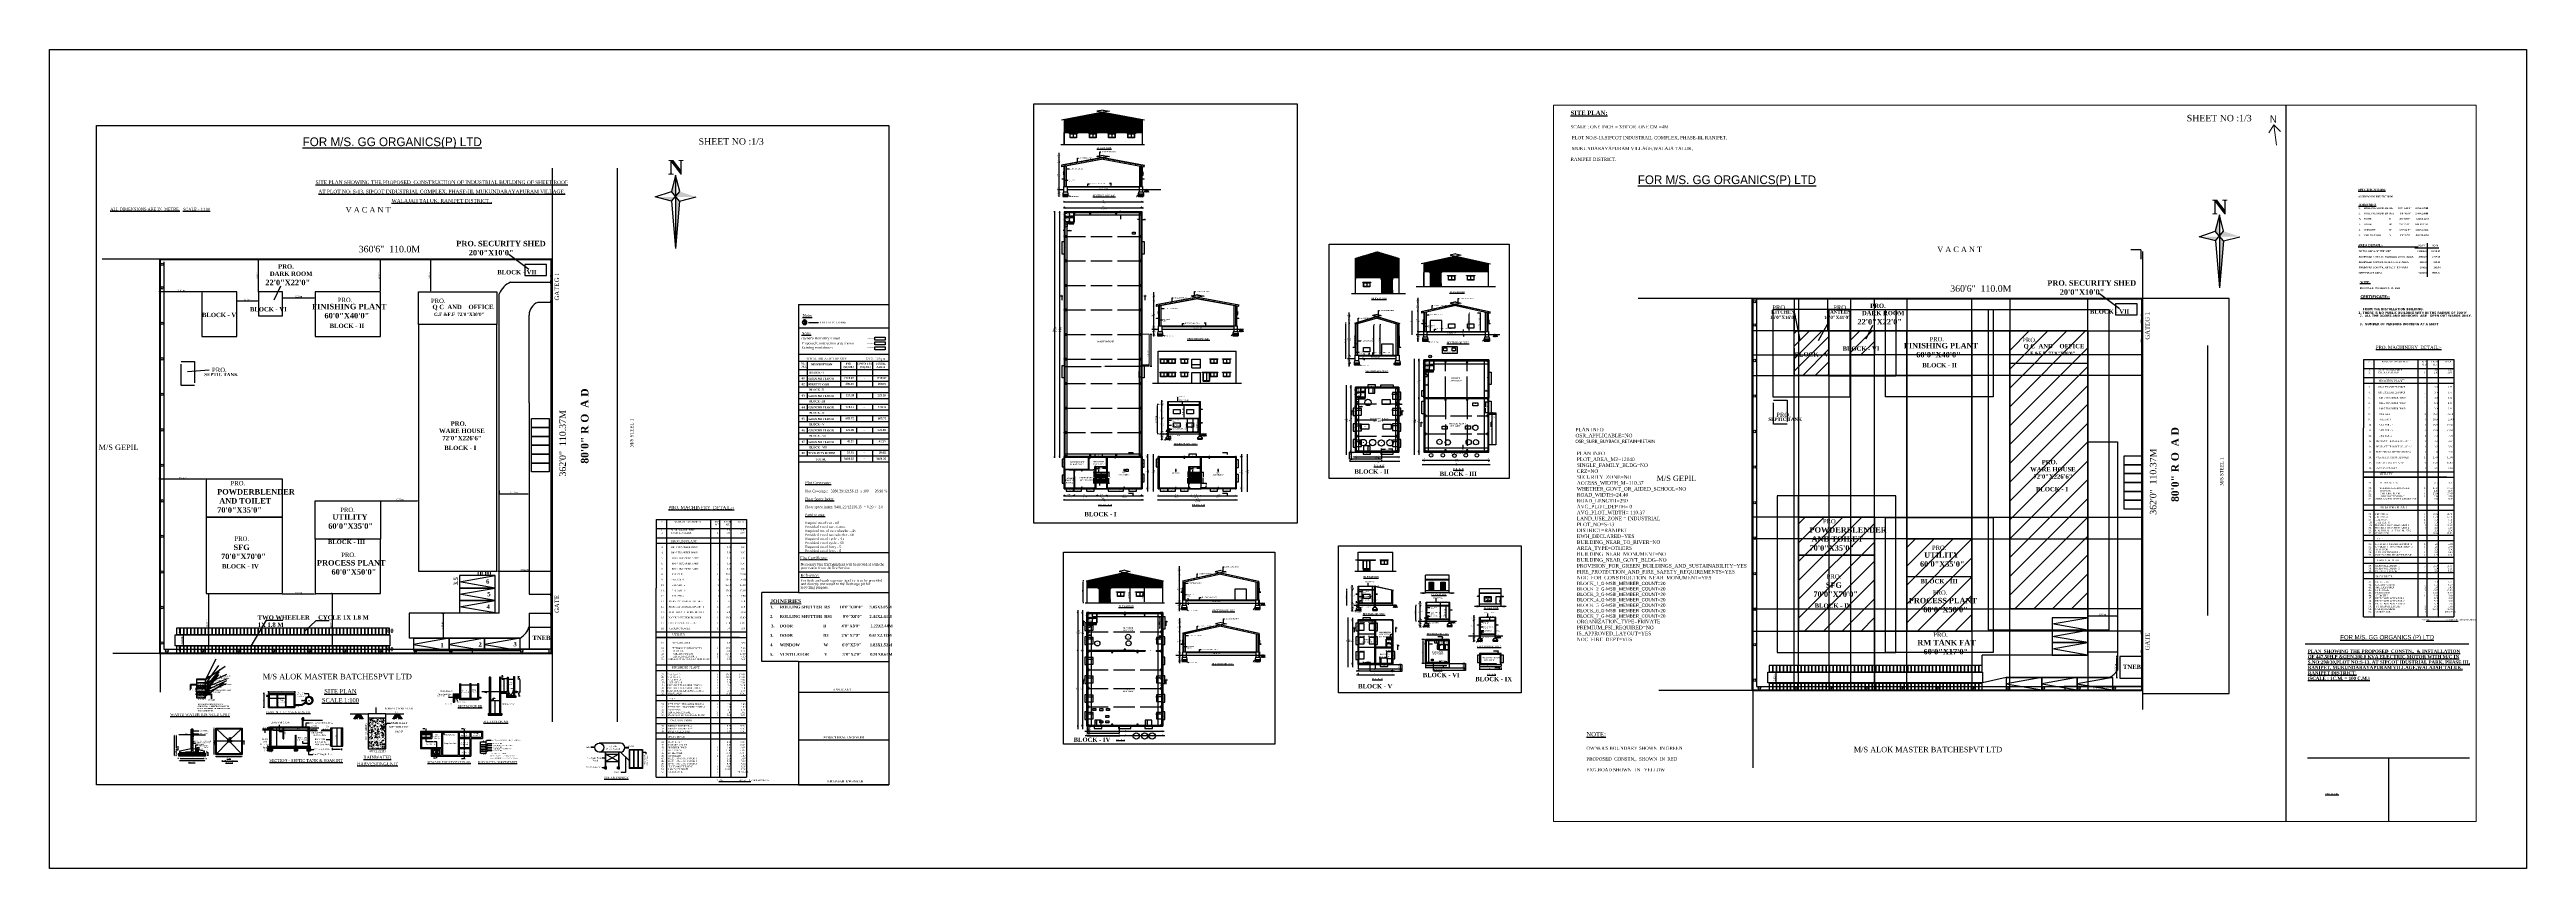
# Model space of a CAD drawing. Header units: metres. Extents: x -4258 to 185371, y -3317 to 113.
# Drawn here: x 4491 to 5189, y -740 to -510 of the extents above; entities that cross this region are included whole.
import ezdxf
from ezdxf import colors
from ezdxf.entities.mleader import LeaderData, LeaderLine
from ezdxf.math import Vec2, Vec3

# ---------------------------------------------------------------- set-up
doc = ezdxf.new("R2010")
doc.units = ezdxf.units.M
doc.header["$LTSCALE"] = 0.5
doc.header["$MEASUREMENT"] = 0
doc.linetypes.add('ACAD_ISO02W100', pattern=[15, 12, -3])
doc.linetypes.add('CENTER2', pattern=[1.125, 0.75, -0.125, 0.125, -0.125])
for name, color, linetype in [('ANGULAR_PARKING_SLOT_1', 7, 'Continuous'), ('BLK_1_FLR_0_BATH_HT', 205, 'Continuous'), ('BLK_1_FLR_0_CARPET_AREA', 10, 'Continuous'), ('BLK_1_FLR_0_EXIT_WIDTH_DOOR', 2, 'Continuous'), ('BLK_1_FLR_0_REGULAR_ROOM_1', 117, 'Continuous'), ('BLK_1_FLR_0_STAIR_1', 1, 'Continuous'), ('BLK_1_FLR_0_URINAL', 235, 'Continuous'), ('BLK_1_FLR_0_WASH', 60, 'Continuous'), ('BLK_1_FLR_0_WATER_CLOSET', 2, 'Continuous'), ('BLK_1_FLR_1_BLT_UP_AREA', 7, 'Continuous'), ('BLK_1_FLR_1_CARPET_AREA', 7, 'Continuous'), ('BLK_1_FLR_1_DRINKING_WATER', 7, 'Continuous'), ('BLK_1_FLR_1_EXIT_WIDTH_DOOR', 2, 'Continuous'), ('BLK_1_FLR_1_REGULAR_ROOM_1', 7, 'Continuous'), ('BLK_1_FLR_1_ROOM_1_LIGHT_VENTILATION_1', 7, 'Continuous'), ('BLK_1_FLR_1_STAIR_1', 7, 'Continuous'), ('BLK_1_FLR_1_STAIR_1_FLIGHT_1', 7, 'Continuous'), ('BLK_1_FLR_1_STAIR_1_FLIGHT_2', 7, 'Continuous'), ('BLK_1_FLR_1_STAIR_1_LANDING_1', 7, 'Continuous'), ('BLK_1_FLR_2_ROOF_AREA', 7, 'Continuous'), ('BLK_1_HT_OF_BLDG', 5, 'Continuous'), ('BLK_1_INTERNAL_VEHICULAR_ACCESS', 7, 'Continuous'), ('BLK_1_LVL_0_BLDG_FOOT_PRINT', 1, 'Continuous'), ('BLK_1_LVL_0_FRONT_SETBACK', 2, 'Continuous'), ('BLK_1_LVL_0_REAR_SETBACK', 11, 'Continuous'), ('BLK_1_LVL_0_SIDE_SETBACK1', 171, 'Continuous'), ('BLK_1_LVL_0_SIDE_SETBACK2', 102, 'Continuous'), ('BLK_1_PLINTH_HEIGHT', 7, 'Continuous'), ('BLK_2_DA_RAMP_1', 7, 'Continuous'), ('BLK_2_FLR_0_BATH_HT', 7, 'Continuous'), ('BLK_2_FLR_0_BLT_UP_AREA', 7, 'Continuous'), ('BLK_2_FLR_0_CARPET_AREA', 7, 'Continuous'), ('BLK_2_FLR_0_DRINKING_WATER', 7, 'Continuous'), ('BLK_2_FLR_0_EXIT_WIDTH_DOOR', 2, 'Continuous'), ('BLK_2_FLR_0_REGULAR_ROOM_1', 7, 'Continuous'), ('BLK_2_FLR_0_ROOM_1_LIGHT_VENTILATION_1', 7, 'Continuous'), ('BLK_2_FLR_0_URINAL', 7, 'Continuous'), ('BLK_2_FLR_0_WASH', 7, 'Continuous'), ('BLK_2_FLR_0_WATER_CLOSET', 7, 'Continuous'), ('BLK_2_HT_OF_BLDG', 7, 'Continuous'), ('BLK_2_INTERNAL_VEHICULAR_ACCESS', 7, 'Continuous'), ('BLK_2_LVL_0_BLDG_FOOT_PRINT', 7, 'Continuous'), ('BLK_2_LVL_0_FRONT_SETBACK', 7, 'Continuous'), ('BLK_2_LVL_0_REAR_SETBACK', 7, 'Continuous'), ('BLK_2_LVL_0_SIDE_SETBACK1', 6, 'Continuous'), ('BLK_2_LVL_0_SIDE_SETBACK2', 130, 'Continuous'), ('BLK_2_PLINTH_HEIGHT', 7, 'Continuous'), ('BLK_3_DA_RAMP_1', 7, 'Continuous'), ('BLK_3_FLR_0_BATH_HT', 7, 'Continuous'), ('BLK_3_FLR_0_BLT_UP_AREA', 7, 'Continuous'), ('BLK_3_FLR_0_CARPET_AREA', 7, 'Continuous'), ('BLK_3_FLR_0_DRINKING_WATER', 7, 'Continuous'), ('BLK_3_FLR_0_EXIT_WIDTH_DOOR', 2, 'Continuous'), ('BLK_3_FLR_0_REGULAR_ROOM_1', 7, 'Continuous'), ('BLK_3_FLR_0_ROOM_1_LIGHT_VENTILATION_1', 7, 'Continuous'), ('BLK_3_FLR_0_URINAL', 7, 'Continuous'), ('BLK_3_FLR_0_WASH', 7, 'Continuous'), ('BLK_3_FLR_0_WATER_CLOSET', 7, 'Continuous'), ('BLK_3_FLR_1_ROOF_AREA', 7, 'Continuous'), ('BLK_3_HT_OF_BLDG', 7, 'Continuous'), ('BLK_3_INTERNAL_VEHICULAR_ACCESS', 7, 'Continuous'), ('BLK_3_LVL_0_BLDG_FOOT_PRINT', 7, 'Continuous'), ('BLK_3_LVL_0_FRONT_SETBACK', 7, 'Continuous'), ('BLK_3_LVL_0_REAR_SETBACK', 7, 'Continuous'), ('BLK_3_LVL_0_SIDE_SETBACK1', 6, 'Continuous'), ('BLK_3_LVL_0_SIDE_SETBACK2', 130, 'Continuous'), ('BLK_3_PLINTH_HEIGHT', 7, 'Continuous'), ('BLK_4_DA_RAMP_1', 6, 'Continuous'), ('BLK_4_FLR_0_BLT_UP_AREA', 7, 'Continuous'), ('BLK_4_FLR_0_CARPET_AREA', 7, 'Continuous'), ('BLK_4_FLR_0_DRINKING_WATER', 7, 'Continuous'), ('BLK_4_FLR_0_EXIT_WIDTH_DOOR', 7, 'Continuous'), ('BLK_4_FLR_0_REGULAR_ROOM_3', 7, 'Continuous'), ('BLK_4_FLR_0_REGULAR_ROOM_8', 7, 'Continuous'), ('BLK_4_FLR_0_ROOM_7_LIGHT_VENTILATION_1', 7, 'Continuous'), ('BLK_4_FLR_0_URINAL', 7, 'Continuous'), ('BLK_4_FLR_0_WASH', 7, 'Continuous'), ('BLK_4_FLR_0_WATER_CLOSET', 7, 'Continuous'), ('BLK_4_FLR_0_WC_BATH_HT', 7, 'Continuous'), ('BLK_4_HT_OF_BLDG', 7, 'Continuous'), ('BLK_4_INTERNAL_VEHICULAR_ACCESS', 7, 'Continuous'), ('BLK_4_LVL_0_BLDG_FOOT_PRINT', 7, 'Continuous'), ('BLK_4_LVL_0_FRONT_SETBACK', 130, 'Continuous'), ('BLK_4_LVL_0_REAR_SETBACK', 7, 'Continuous'), ('BLK_4_LVL_0_SIDE_SETBACK1', 6, 'Continuous'), ('BLK_4_LVL_0_SIDE_SETBACK2', 130, 'Continuous'), ('BLK_4_PLINTH_HEIGHT', 7, 'Continuous'), ('BLK_5_DA_RAMP_1', 6, 'Continuous'), ('BLK_5_FLR_0_BLT_UP_AREA', 7, 'Continuous'), ('BLK_5_FLR_0_CARPET_AREA', 7, 'Continuous'), ('BLK_5_FLR_0_DRINKING_WATER', 7, 'Continuous'), ('BLK_5_FLR_0_EXIT_WIDTH_DOOR', 7, 'Continuous'), ('BLK_5_FLR_0_REGULAR_ROOM_3', 7, 'Continuous'), ('BLK_5_FLR_0_REGULAR_ROOM_8', 7, 'Continuous'), ('BLK_5_FLR_0_ROOM_7_LIGHT_VENTILATION_1', 7, 'Continuous'), ('BLK_5_FLR_0_URINAL', 7, 'Continuous'), ('BLK_5_FLR_0_WASH', 7, 'Continuous'), ('BLK_5_FLR_0_WATER_CLOSET', 7, 'Continuous'), ('BLK_5_FLR_0_WC_BATH_HT', 7, 'Continuous'), ('BLK_5_FLR_1_ROOF_AREA', 7, 'Continuous'), ('BLK_5_HT_OF_BLDG', 7, 'Continuous'), ('BLK_5_INTERNAL_VEHICULAR_ACCESS', 7, 'Continuous'), ('BLK_5_LVL_0_BLDG_FOOT_PRINT', 7, 'Continuous'), ('BLK_5_LVL_0_FRONT_SETBACK', 130, 'Continuous'), ('BLK_5_LVL_0_REAR_SETBACK', 7, 'Continuous'), ('BLK_5_LVL_0_SIDE_SETBACK1', 6, 'Continuous'), ('BLK_5_LVL_0_SIDE_SETBACK2', 130, 'Continuous'), ('BLK_5_PLINTH_HEIGHT', 7, 'Continuous'), ('BLK_6_DA_RAMP_1', 6, 'Continuous'), ('BLK_6_FLR_0_BLT_UP_AREA', 7, 'Continuous'), ('BLK_6_FLR_0_DRINKING_WATER', 7, 'Continuous'), ('BLK_6_FLR_0_EXIT_WIDTH_DOOR', 7, 'Continuous'), ('BLK_6_FLR_0_REGULAR_ROOM_1', 7, 'Continuous'), ('BLK_6_FLR_0_URINAL', 7, 'Continuous'), ('BLK_6_FLR_0_WASH', 7, 'Continuous'), ('BLK_6_FLR_0_WATER_CLOSET', 7, 'Continuous'), ('BLK_6_FLR_0_WC_BATH_HT', 7, 'Continuous'), ('BLK_6_FLR_2_ROOF_AREA', 7, 'Continuous'), ('BLK_6_HT_OF_BLDG', 7, 'Continuous'), ('BLK_6_INTERNAL_VEHICULAR_ACCESS', 7, 'Continuous'), ('BLK_6_LVL_0_BLDG_FOOT_PRINT', 7, 'Continuous'), ('BLK_6_LVL_0_FRONT_SETBACK', 6, 'Continuous'), ('BLK_6_LVL_0_REAR_SETBACK', 7, 'Continuous'), ('BLK_6_LVL_0_SIDE_SETBACK1', 130, 'Continuous'), ('BLK_6_LVL_0_SIDE_SETBACK2', 130, 'Continuous'), ('BLK_6_PLINTH_HEIGHT', 7, 'Continuous'), ('BLK_7_FLR_0_REGULAR_ROOM_2', 7, 'Continuous'), ('CYCLE_PARKING', 7, 'Continuous'), ('DISTANCE_BLK', 7, 'Continuous'), ('DRIVE_WAY', 7, 'Continuous'), ('ELECTRICAL_ROOM', 7, 'Continuous'), ('LORRY_PARKING', 7, 'Continuous'), ('PER_AISLE_WIDTH', 7, 'Continuous'), ('PLOT_BOUNDARY', 70, 'Continuous'), ('RWH', 130, 'Continuous'), ('SOLAR_PANEL', 3, 'Continuous'), ('TWO_WHEELER_DRIVE_WAY', 7, 'Continuous'), ('WORKSHOP_AREA', 7, 'Continuous')]:
    doc.layers.add(name, color=color, linetype=linetype)
for name, color, linetype, lineweight in [('BLK_1_DA_RAMP_1', 1, 'Continuous', 0), ('BLK_1_FLR_0_BATH', 2, 'Continuous', 0), ('BLK_1_FLR_0_STAIR_1_FLIGHT_1', 7, 'Continuous', 0), ('BLK_1_FLR_0_STAIR_1_FLIGHT_2', 7, 'Continuous', 0), ('BLK_1_FLR_0_STAIR_1_LANDING_1', 7, 'Continuous', 0), ('DIST_EXIT', 7, 'Continuous', 0), ('LOCATION_PLAN', 7, 'Continuous', 0), ('NORTH_DIRECTION', 7, 'Continuous', 0)]:
    doc.layers.add(name, color=color, linetype=linetype, lineweight=lineweight)
for name, color, linetype, plot in [('BLK_1_FLR_0_BLT_UP_AREA', 26, 'Continuous', False), ('PLAN_INFO', 1, 'Continuous', False), ('ROAD_WIDTH', 7, 'Continuous', False), ('TWO_WHEELER_PARKING', 30, 'Continuous', False)]:
    doc.layers.add(name, color=color, linetype=linetype, plot=plot)
doc.styles.add('RD', font='ARIALN.TTF')
doc.styles.add('RomanS', font='verdanab.ttf')
doc.styles.add('S', font='swiss.ttf')
doc.styles.add('SIMPLEX', font='simplex')
doc.styles.get("Standard").update_dxf_attribs({"font": 'times.ttf'})
doc.styles.add('style1', font='times.ttf', dxfattribs={"height": 11})
doc.styles.add('THILAK', font='arial.ttf', dxfattribs={"height": 8})
doc.styles.add('USA TEXT', font='GOTHIC.TTF')
doc.dimstyles.new('Aec_Arch_I$7', dxfattribs={"dimscale": 96, "dimtxt": 0.125, "dimasz": 0.125, "dimexe": 0.125, "dimexo": 0.125, "dimgap": 0.0625, "dimtad": 0, "dimdec": 1, "dimzin": 3, "dimdsep": 46, "dimlunit": 4, "dimtxsty": 'RomanS', "dimblk": 'OBLIQUE', "dimcen": 0.09375, "dimdle": 0.125, "dimadec": 0, "dimazin": 0, "dimtfac": 0.75, "dimtdec": 1, "dimtofl": 0, "dimtmove": 2, "dimatfit": 3, "dimfxl": 0, "dimfrac": 1, "dimtolj": 1, "dimtzin": 0, "dimarcsym": 0})
doc.dimstyles.new('ISO-25', dxfattribs={"dimtxt": 2.5, "dimasz": 2.5, "dimexe": 1.25, "dimexo": 0.625, "dimtad": 1, "dimtxsty": 'Standard', "dimcen": 2.5, "dimadec": 0, "dimazin": 0, "dimtfac": 1, "dimtmove": 0, "dimatfit": 3, "dimfxl": 0, "dimarcsym": 0})
doc.dimstyles.new('METRIC', dxfattribs={"dimtxt": 0.45, "dimasz": 0.25, "dimexe": 0.15, "dimexo": 0.15, "dimgap": 0.15, "dimtad": 1, "dimzin": 0, "dimdsep": 46, "dimtxsty": 'S', "dimcen": 0, "dimclrd": 1, "dimclre": 1, "dimclrt": 5, "dimadec": 0, "dimazin": 2, "dimtfac": 1, "dimtix": 1, "dimtofl": 0, "dimtmove": 1, "dimatfit": 0, "dimfxl": 0, "dimtolj": 1, "dimtzin": 0, "dimarcsym": 0})
doc.dimstyles.get("Standard").update_dxf_attribs({"dimtxt": 0.23, "dimasz": 0.23, "dimexe": 0.23, "dimexo": 0.23, "dimgap": 0.09, "dimtad": 1, "dimzin": 0, "dimdsep": 46, "dimtxsty": 'Standard', "dimcen": 0.09, "dimadec": 0, "dimazin": 0, "dimtfac": 1, "dimtofl": 0, "dimtmove": 0, "dimatfit": 3, "dimfxl": 0, "dimtolj": 1, "dimtzin": 0, "dimarcsym": 0})
doc.dimstyles.new('STANDARD$0', dxfattribs={"dimscale": 0, "dimtxt": 9, "dimasz": 2, "dimexe": 2, "dimexo": 1, "dimgap": 0.5, "dimtad": 1, "dimdec": 1, "dimzin": 0, "dimdsep": 46, "dimlunit": 4, "dimtxsty": 'Standard', "dimblk1": 'ARCHTICK', "dimblk2": 'ARCHTICK', "dimsah": 1, "dimcen": 0, "dimdle": 1.5, "dimclrd": 1, "dimclre": 1, "dimclrt": 4, "dimadec": 0, "dimazin": 0, "dimtfac": 0.3, "dimtdec": 1, "dimtix": 1, "dimtmove": 0, "dimatfit": 3, "dimldrblk": 'ARCHTICK', "dimfxl": 0, "dimfrac": 2, "dimtolj": 1, "dimtzin": 0, "dimarcsym": 0})
doc.dimstyles.new('STANDARD$7', dxfattribs={"dimscale": 0, "dimtxt": 8, "dimasz": 7, "dimexe": 0, "dimexo": 0, "dimgap": 100, "dimtad": 1, "dimtoh": 1, "dimdec": 0, "dimzin": 0, "dimdsep": 46, "dimtxsty": 'SIMPLEX', "dimcen": 0, "dimclrd": 1, "dimclre": 1, "dimclrt": 4, "dimadec": 0, "dimazin": 0, "dimtfac": 1, "dimtdec": 0, "dimtix": 1, "dimtmove": 0, "dimatfit": 3, "dimfxl": 0, "dimtolj": 1, "dimtzin": 0, "dimarcsym": 0})
pattern_1 = [(50, (4502.26075, -693.5074), (0.5854746, -0.0512224), [0.06122, -0.673419]), (355, (4502.26075, -693.5074), (-0.113258, 0.613988), [0.048976, -0.538735]), (100.4514, (4502.30954, -693.51167), (0.472217, 0.562766), [0.052029, -0.572318]), (46.1842, (4502.26075, -693.34415), (0.871152, -0.135107), [0.09183, -1.010128]), (96.6356, (4502.3333, -693.3554), (0.762933, 0.795139), [0.078043, -0.858477]), (351.1842, (4502.26075, -693.34415), (0.762932, 0.79514), [0.073464, -0.808103]), (21, (4502.34237, -693.38496), (0.4872345, -0.328644), [0.06122, -0.673419]), (326, (4502.3424, -693.38496), (0.19861, 0.591915), [0.048976, -0.538735]), (71.4514, (4502.383, -693.41235), (0.685845, 0.26327), [0.052029, -0.572318]), (37.5, (4502.26075, -693.5074), (0.0099257, 0.2717297), [0, -0.532205, 0, -0.5468978, 0, -0.5407758]), (7.5, (4502.26075, -693.5074), (0.2147345, 0.3219446), [0, -0.3118133, 0, -0.519961, 0, -0.206107]), (327.5, (4502.07872, -693.5074), (0.4357407, -0.0184108), [0, -0.2040663, 0, -0.636687, 0, -0.8448346]), (317.5, (4501.9971, -693.5074), (0.4760346, 0.0817122), [0, -0.265286, 0, -0.4228254, 0, -0.599955])]
pattern_2 = [(45, (-7349.68809, 1276.13024), (-0.1666130804, 0.1666130804), []), (45, (-7349.57701, 1276.13024), (-0.1666130804, 0.1666130804), [])]
pattern_3 = [(45, (-13299.89002, 2237.85562), (-0.2499196205, 0.2499196205), []), (45, (-13299.7234, 2237.85562), (-0.2499196205, 0.2499196205), [])]
pattern_4 = [(50, (4373.9764, -743.8028), (0.6180647, -0.0540737), [0.0646277, -0.7109043]), (355, (4373.9764, -743.8028), (-0.1195623, 0.6481656), [0.0517021, -0.5687235]), (100.4514, (4374.0279, -743.8073), (0.4985028, 0.5940916), [0.054925, -0.6041757]), (46.1842, (4373.9764, -743.63045), (0.919644, -0.142628), [0.0969415, -1.0663565]), (96.6356, (4374.05305, -743.6423), (0.805401, 0.8393995), [0.0823876, -0.9062634]), (351.1842, (4373.9764, -743.6304), (0.8054003, 0.8394), [0.077553, -0.853085]), (21, (4374.0626, -743.67353), (0.5143561, -0.3469376), [0.0646277, -0.7109043]), (326, (4374.0626, -743.6735), (0.2096654, 0.6248634), [0.0517021, -0.5687235]), (71.4514, (4374.10545, -743.70244), (0.7240217, 0.2779252), [0.054925, -0.6041757]), (37.5, (4373.97641, -743.80279), (0.01047817, 0.28685537), [0, -0.56182984, 0, -0.5773405, 0, -0.5708777]), (7.5, (4373.9764, -743.8028), (0.2266876, 0.33986544), [0, -0.32917024, 0, -0.5489043, 0, -0.2175798]), (327.5, (4373.78425, -743.80279), (0.45999597, -0.01943558), [0, -0.21542555, 0, -0.6721277, 0, -0.8918618]), (317.5, (4373.6981, -743.8028), (0.5025328, 0.0862607), [0, -0.2800532, 0, -0.4463617, 0, -0.6333511])]
pattern_5 = [(45, (39.6155837, -361.4845636), (-0.0022465371694, 0.0022465371694), [])]
pattern_6 = [(45, (-7172.544537, -21.734129), (-0.005524271728, 0.005524271728), [])]

# ---------------------------------------------------------------- blocks, each defined once
blk = doc.blocks.new('KKK')
at = {"ltscale": 30}
h = blk.add_hatch(color=256, dxfattribs=at)
h.paths.add_polyline_path([(84568.7, 5620.6), (84553.3, 5560.1), (84568.7, 5542)])
h.paths.add_polyline_path([(84643.9, 5540.1), (84584.1, 5560.1), (84568.7, 5542), (84570.4, 5540.1)])
h.paths.add_polyline_path([(84568.7, 5350.9), (84583.4, 5524.7), (84570.4, 5540.1), (84568.7, 5540.1)])
h.paths.add_polyline_path([(84554, 5524.7), (84567.1, 5540.1), (84493.6, 5540.1)])
for p, q in [((84493.6, 5540.1), (84553.3, 5560.1)), ((84568.7, 5620.6), (84553.3, 5560.1)), ((84583.4, 5524.7), (84553.3, 5560.1)), ((84554, 5524.7), (84584.1, 5560.1)), ((84568.7, 5620.6), (84568.7, 5350.9)), ((84584.1, 5560.1), (84568.7, 5620.6)), ((84554, 5524.7), (84493.6, 5540.1)), ((84554, 5524.7), (84568.7, 5350.9)), ((84583.4, 5524.7), (84568.7, 5350.9)), ((84583.4, 5524.7), (84643.9, 5540.1))]:
    blk.add_line(p, q, dxfattribs=at)
at = {"insert": (84570.2, 5676.1), "char_height": 53.573, "attachment_point": 2}
blk.add_mtext('\\A1;{\\fTimes New Roman|b1|i0|c0|p18;N}', dxfattribs=at)
blk = doc.blocks.new('*D75')
at = {"layer": 'Defpoints', "color": 0, "lineweight": -2}
for p in [(5058.45, -689.05), (5063.25, -689.05), (5063.25, -689.05)]:
    blk.add_point(p, dxfattribs=at)
at = {"layer": 'RWH', "color": 0, "lineweight": -2}
for p, q in [((5058.45, -688.99), (5058.45, -688.87)), ((5058.63, -689.05), (5060.4, -689.05)), ((5063.07, -689.05), (5061.3, -689.05)), ((5063.25, -688.99), (5063.25, -688.87))]:
    blk.add_line(p, q, dxfattribs=at)
for points in [[(5058.63, -689.02), (5058.63, -689.08), (5058.45, -689.05)], [(5063.07, -689.02), (5063.07, -689.08), (5063.25, -689.05)]]:
    blk.add_solid(points, dxfattribs=at)
at = {"layer": 'RWH', "color": 0, "insert": (5060.85, -689.05), "char_height": 0.18, "attachment_point": 5}
blk.add_mtext('\\A1;4.8024', dxfattribs=at)
blk = doc.blocks.new('*D76')
at = {"layer": 'Defpoints', "color": 0, "lineweight": -2}
for p in [(5073.95, -680.65), (5073.07, -686.69), (5073.95, -686.69)]:
    blk.add_point(p, dxfattribs=at)
at = {"layer": 'ELECTRICAL_ROOM', "color": 1, "lineweight": -2}
for p, q in [((5073.32, -680.65), (5072.92, -680.65)), ((5073.07, -680.9), (5073.07, -686.44)), ((5073.32, -686.69), (5072.92, -686.69))]:
    blk.add_line(p, q, dxfattribs=at)
for points in [[(5073.03, -680.9), (5073.11, -680.9), (5073.07, -680.65)], [(5073.03, -686.44), (5073.11, -686.44), (5073.07, -686.69)]]:
    blk.add_solid(points, dxfattribs=at)
at = {"layer": 'ELECTRICAL_ROOM', "color": 5, "lineweight": -2, "insert": (5072.69, -683.67), "char_height": 0.45, "attachment_point": 5, "rotation": 90, "style": 'S'}
blk.add_mtext('\\A1;6.04 m', dxfattribs=at)
blk = doc.blocks.new('*D226')
at = {"layer": 'Defpoints', "color": 0, "lineweight": -2}
for p in [(4974.83, -685.04), (4974.83, -688.08), (4977.06, -688.08)]:
    blk.add_point(p, dxfattribs=at)
at = {"layer": 'TWO_WHEELER_DRIVE_WAY', "color": 1, "lineweight": -2}
for p, q in [((4976.81, -685.04), (4977.21, -685.04)), ((4976.81, -688.08), (4977.21, -688.08)), ((4977.06, -685.29), (4977.06, -687.83))]:
    blk.add_line(p, q, dxfattribs=at)
for points in [[(4977.02, -685.29), (4977.1, -685.29), (4977.06, -685.04)], [(4977.02, -687.83), (4977.1, -687.83), (4977.06, -688.08)]]:
    blk.add_solid(points, dxfattribs=at)
at = {"layer": 'TWO_WHEELER_DRIVE_WAY', "color": 5, "insert": (4976.68, -686.56), "char_height": 0.45, "attachment_point": 5, "rotation": 90, "style": 'S'}
blk.add_mtext('\\A1;3.03 m', dxfattribs=at)
blk = doc.blocks.new('*D250')
at = {"layer": 'Defpoints', "color": 0, "lineweight": -2}
for p in [(5064.92, -669.59), (5073.34, -669.22), (5073.34, -669.59)]:
    blk.add_point(p, dxfattribs=at)
at = {"layer": 'DRIVE_WAY', "color": 1, "lineweight": -2}
for p, q in [((5064.92, -669.44), (5064.92, -669.07)), ((5065.17, -669.22), (5073.09, -669.22)), ((5073.34, -669.44), (5073.34, -669.07))]:
    blk.add_line(p, q, dxfattribs=at)
for points in [[(5065.17, -669.17), (5065.17, -669.26), (5064.92, -669.22)], [(5073.09, -669.17), (5073.09, -669.26), (5073.34, -669.22)]]:
    blk.add_solid(points, dxfattribs=at)
at = {"layer": 'DRIVE_WAY', "color": 5, "lineweight": -2, "insert": (5069.13, -668.83), "char_height": 0.45, "attachment_point": 5, "style": 'S'}
blk.add_mtext('\\A1;8.42 m', dxfattribs=at)
blk = doc.blocks.new('*D355')
at = {"color": 1, "lineweight": -2}
for p, q in [((4528.12, -674.57), (4528.52, -674.57)), ((4528.37, -674.82), (4528.37, -677.35)), ((4528.12, -677.6), (4528.52, -677.6))]:
    blk.add_line(p, q, dxfattribs=at)
for points in [[(4528.33, -674.82), (4528.41, -674.82), (4528.37, -674.57)], [(4528.33, -677.35), (4528.41, -677.35), (4528.37, -677.6)]]:
    blk.add_solid(points, dxfattribs=at)
at = {"layer": 'Defpoints', "color": 0, "lineweight": -2}
for p in [(4526.14, -674.57), (4526.14, -677.6), (4528.37, -677.6)]:
    blk.add_point(p, dxfattribs=at)
at = {"color": 5, "insert": (4527.99, -676.08), "char_height": 0.45, "attachment_point": 5, "rotation": 90, "style": 'S'}
blk.add_mtext('\\A1;3.03 m', dxfattribs=at)
blk = doc.blocks.new('_Oblique')
at = {"color": 0, "linetype": 'ByBlock', "lineweight": -2}
blk.add_line((-0.5, -0.5), (0.5, 0.5), dxfattribs=at)
blk = doc.blocks.new('fd')
at = {"color": 0}
for p, q in [((-194, 335), (-194, 335)), ((-194, 171), (-194, 331)), ((-178, 335), (-178, 335)), ((-178, 231), (-178, 331)), ((-178, 227), (-178, 227)), ((-178, 227), (-178, 227)), ((-178, 213), (-178, 223)), ((-178, 218), (-166, 218)), ((-178, 209), (-178, 209)), ((-178, 209), (-178, 209)), ((-178, 195), (-178, 205)), ((-166, 218), (-166, 245)), ((-63, 335), (-159, 335)), ((-153, 209), (-63, 227)), ((-153, 191), (-153, 209)), ((-107, 341), (-109, 338)), ((-106, 341), (-108, 338)), ((-105, 341), (-107, 338)), ((-107, 201), (-59, 201)), ((-104, 341), (-106, 338)), ((-103, 341), (-105, 338)), ((-102, 341), (-104, 338)), ((-101, 341), (-103, 338)), ((-101, 339), (-102, 338)), ((-101, 341), (-99, 338)), ((-101, 339), (-100, 338)), ((-100, 341), (-98, 338)), ((-99, 341), (-97, 338)), ((-98, 341), (-96, 338)), ((-97, 341), (-95, 338)), ((-96, 341), (-94, 338)), ((-95, 341), (-93, 338)), ((-66, 379), (-57, 379)), ((-63, 383), (-63, 383)), ((-63, 227), (-63, 379)), ((-45, 320), (-63, 350)), ((-63, 320), (-45, 350)), ((-63, 350), (-45, 350)), ((-63, 320), (-63, 350)), ((-45, 320), (-63, 320)), ((-59, 383), (-49, 383)), ((-59, 350), (-59, 379)), ((-59, 374), (-49, 374)), ((-59, 362), (-49, 362)), ((-49, 320), (-59, 320)), ((-59, 201), (-59, 320)), ((-49, 308), (-59, 308)), ((-49, 296), (-59, 296)), ((-49, 284), (-59, 284)), ((-49, 272), (-59, 272)), ((-49, 260), (-59, 260)), ((-49, 248), (-59, 248)), ((-49, 236), (-59, 236)), ((-49, 224), (-59, 224)), ((-49, 212), (-59, 212)), ((-57, 379), (-57, 381)), ((-57, 381), (-51, 377)), ((-51, 377), (-51, 379)), ((-51, 379), (-42, 379)), ((-49, 350), (-49, 379)), ((-49, 320), (-49, 201)), ((-49, 201), (-1, 201)), ((-45, 350), (-46, 348)), ((-45, 383), (-45, 383)), ((-45, 227), (-45, 379)), ((-45, 350), (-45, 320)), ((-45, 335), (51, 335)), ((-45, 227), (45, 209)), ((45, 191), (45, 209)), ((59, 209), (59, 209)), ((59, 205), (59, 195)), ((59, 200), (70, 197)), ((120, 389), (119, 389)), ((119, 385), (119, 183)), ((134, 389), (344, 389)), ((134, 389), (344, 389)), ((134, 179), (134, 389)), ((230, 299), (140, 383)), ((140, 383), (338, 383)), ((140, 185), (140, 383)), ((230, 277), (140, 185)), ((230, 306), (230, 307)), ((230, 299), (248, 299)), ((230, 277), (230, 299)), ((248, 277), (230, 277)), ((234, 307), (244, 307)), ((239, 307), (239, 313)), ((239, 313), (255, 313)), ((248, 299), (338, 383)), ((248, 306), (248, 307)), ((248, 299), (248, 277)), ((248, 277), (338, 185)), ((260, 288), (254, 286)), ((254, 286), (254, 270)), ((260, 299), (260, 299)), ((260, 295), (260, 281)), ((260, 277), (260, 277)), ((338, 383), (338, 185)), ((344, 389), (344, 179)), ((-194, 167), (-194, 167)), ((-178, 191), (-178, 191)), ((-178, 191), (-178, 191)), ((-178, 183), (-178, 187)), ((-178, 179), (-178, 179)), ((-178, 179), (-178, 179)), ((-178, 171), (-178, 175)), ((-178, 167), (-178, 167)), ((-163, 148), (-167, 148)), ((-159, 191), (51, 191)), ((-159, 167), (-159, 191)), ((-159, 179), (51, 179)), ((51, 167), (-159, 167)), ((-159, 148), (-159, 148)), ((-159, 133), (-159, 132)), ((-155, 133), (47, 133)), ((-153, 148), (-153, 148)), ((-153, 148), (-153, 148)), ((-149, 148), (41, 148)), ((-149, 148), (-145, 148)), ((-147, 195), (39, 195)), ((41, 148), (37, 148)), ((45, 148), (45, 148)), ((45, 148), (45, 148)), ((51, 191), (51, 167)), ((51, 148), (51, 148)), ((51, 133), (51, 132)), ((55, 148), (59, 148)), ((59, 191), (59, 191)), ((70, 197), (70, 169)), ((120, 179), (119, 179)), ((132, 163), (132, 162)), ((134, 179), (344, 179)), ((344, 179), (134, 179)), ((136, 163), (338, 163)), ((338, 185), (140, 185)), ((342, 163), (342, 162))]:
    blk.add_line(p, q, dxfattribs=at)
at = {"color": 0, "linetype": 'Continuous'}
for p, q in [((230, 298), (230, 298)), ((230, 296), (230, 296)), ((230, 293), (230, 293)), ((230, 291), (230, 291)), ((230, 288), (230, 288)), ((230, 286), (230, 286)), ((230, 283), (230, 283)), ((230, 281), (230, 281)), ((230, 278), (230, 278)), ((231, 299), (231, 299)), ((231, 297), (231, 297)), ((231, 294), (231, 294)), ((231, 292), (231, 292)), ((231, 289), (231, 289)), ((231, 287), (231, 287)), ((231, 284), (231, 284)), ((231, 282), (231, 282)), ((231, 279), (231, 279)), ((232, 299), (232, 299)), ((232, 298), (232, 298)), ((232, 297), (232, 297)), ((232, 296), (232, 296)), ((232, 294), (232, 294)), ((232, 293), (232, 293)), ((232, 292), (232, 292)), ((232, 291), (232, 291)), ((232, 289), (232, 289)), ((232, 288), (232, 288)), ((232, 287), (232, 287)), ((232, 286), (232, 286)), ((232, 284), (232, 284)), ((232, 283), (232, 283)), ((232, 282), (232, 282)), ((232, 281), (232, 281)), ((232, 279), (232, 279)), ((232, 278), (232, 278)), ((233, 299), (233, 299)), ((233, 298), (233, 298)), ((233, 297), (233, 297)), ((233, 296), (233, 296)), ((233, 294), (233, 294)), ((233, 293), (233, 293)), ((233, 292), (233, 292)), ((233, 291), (233, 291)), ((233, 289), (233, 289)), ((233, 288), (233, 288)), ((233, 287), (233, 287)), ((233, 286), (233, 286)), ((233, 284), (233, 284)), ((233, 283), (233, 283)), ((233, 282), (233, 282)), ((233, 281), (233, 281)), ((233, 279), (233, 279)), ((233, 278), (233, 278)), ((234, 298), (234, 298)), ((234, 296), (234, 296)), ((234, 293), (234, 293)), ((234, 291), (234, 291)), ((234, 288), (234, 288)), ((234, 286), (234, 286)), ((234, 283), (234, 283)), ((234, 281), (234, 281)), ((234, 278), (234, 278)), ((235, 299), (235, 299)), ((235, 298), (235, 298)), ((235, 297), (235, 297)), ((235, 296), (235, 296)), ((235, 294), (235, 294)), ((235, 293), (235, 293)), ((235, 292), (235, 292)), ((235, 291), (235, 291)), ((235, 289), (235, 289)), ((235, 288), (235, 288)), ((235, 287), (235, 287)), ((235, 286), (235, 286)), ((235, 284), (235, 284)), ((235, 283), (235, 283)), ((235, 282), (235, 282)), ((235, 281), (235, 281)), ((235, 279), (235, 279)), ((235, 278), (235, 278)), ((236, 299), (236, 299)), ((236, 297), (236, 297)), ((236, 294), (236, 294)), ((236, 292), (236, 292)), ((236, 289), (236, 289)), ((236, 287), (236, 287)), ((236, 284), (236, 284)), ((236, 282), (236, 282)), ((236, 279), (236, 279)), ((237, 299), (237, 299)), ((237, 298), (237, 298)), ((237, 297), (237, 297)), ((237, 296), (237, 296)), ((237, 294), (237, 294)), ((237, 293), (237, 293)), ((237, 292), (237, 292)), ((237, 291), (237, 291)), ((237, 289), (237, 289)), ((237, 288), (237, 288)), ((237, 287), (237, 287)), ((237, 286), (237, 286)), ((237, 284), (237, 284)), ((237, 283), (237, 283)), ((237, 282), (237, 282)), ((237, 281), (237, 281)), ((237, 279), (237, 279)), ((237, 278), (237, 278)), ((238, 299), (238, 299)), ((238, 298), (238, 298)), ((238, 297), (238, 297)), ((238, 296), (238, 296)), ((238, 294), (238, 294)), ((238, 293), (238, 293)), ((238, 292), (238, 292)), ((238, 291), (238, 291)), ((238, 289), (238, 289)), ((238, 288), (238, 288)), ((238, 287), (238, 287)), ((238, 286), (238, 286)), ((238, 284), (238, 284)), ((238, 283), (238, 283)), ((238, 282), (238, 282)), ((238, 281), (238, 281)), ((238, 279), (238, 279)), ((238, 278), (238, 278)), ((239, 298), (239, 298)), ((239, 296), (239, 296)), ((239, 293), (239, 293)), ((239, 291), (239, 291)), ((239, 288), (239, 288)), ((239, 286), (239, 286)), ((239, 283), (239, 283)), ((239, 281), (239, 281)), ((239, 278), (239, 278)), ((240, 299), (240, 299)), ((240, 298), (240, 298)), ((240, 297), (240, 297)), ((240, 296), (240, 296)), ((240, 294), (240, 294)), ((240, 293), (240, 293)), ((240, 292), (240, 292)), ((240, 291), (240, 291)), ((240, 289), (240, 289)), ((240, 288), (240, 288)), ((240, 287), (240, 287)), ((240, 286), (240, 286)), ((240, 284), (240, 284)), ((240, 283), (240, 283)), ((240, 282), (240, 282)), ((240, 281), (240, 281)), ((240, 279), (240, 279)), ((240, 278), (240, 278)), ((241, 299), (241, 299)), ((241, 297), (241, 297)), ((241, 294), (241, 294)), ((241, 292), (241, 292)), ((241, 289), (241, 289)), ((241, 287), (241, 287)), ((241, 284), (241, 284)), ((241, 282), (241, 282)), ((241, 279), (241, 279)), ((242, 299), (242, 299)), ((242, 298), (242, 298)), ((242, 297), (242, 297)), ((242, 296), (242, 296)), ((242, 294), (242, 294)), ((242, 293), (242, 293)), ((242, 292), (242, 292)), ((242, 291), (242, 291)), ((242, 289), (242, 289)), ((242, 288), (242, 288)), ((242, 287), (242, 287)), ((242, 286), (242, 286)), ((242, 284), (242, 284)), ((242, 283), (242, 283)), ((242, 282), (242, 282)), ((242, 281), (242, 281)), ((242, 279), (242, 279)), ((242, 278), (242, 278)), ((243, 299), (243, 299)), ((243, 298), (243, 298)), ((243, 297), (243, 297)), ((243, 296), (243, 296)), ((243, 294), (243, 294)), ((243, 293), (243, 293)), ((243, 292), (243, 292)), ((243, 291), (243, 291)), ((243, 289), (243, 289)), ((243, 288), (243, 288)), ((243, 287), (243, 287)), ((243, 286), (243, 286)), ((243, 284), (243, 284)), ((243, 283), (243, 283)), ((243, 282), (243, 282)), ((243, 281), (243, 281)), ((243, 279), (243, 279)), ((243, 278), (243, 278)), ((244, 298), (244, 298)), ((244, 296), (244, 296)), ((244, 293), (244, 293)), ((244, 291), (244, 291)), ((244, 288), (244, 288)), ((244, 286), (244, 286)), ((244, 283), (244, 283)), ((244, 281), (244, 281)), ((244, 278), (244, 278)), ((245, 299), (245, 299)), ((245, 298), (245, 298)), ((245, 297), (245, 297)), ((245, 296), (245, 296)), ((245, 294), (245, 294)), ((245, 293), (245, 293)), ((245, 292), (245, 292)), ((245, 291), (245, 291)), ((245, 289), (245, 289)), ((245, 288), (245, 288)), ((245, 287), (245, 287)), ((245, 286), (245, 286)), ((245, 284), (245, 284)), ((245, 283), (245, 283)), ((245, 282), (245, 282)), ((245, 281), (245, 281)), ((245, 279), (245, 279)), ((245, 278), (245, 278)), ((246, 299), (246, 299)), ((246, 297), (246, 297)), ((246, 294), (246, 294)), ((246, 292), (246, 292)), ((246, 289), (246, 289)), ((246, 287), (246, 287)), ((246, 284), (246, 284)), ((246, 282), (246, 282)), ((246, 279), (246, 279)), ((247, 299), (247, 299)), ((247, 298), (247, 298)), ((247, 297), (247, 297)), ((247, 296), (247, 296)), ((247, 294), (247, 294)), ((247, 293), (247, 293)), ((247, 292), (247, 292)), ((247, 291), (247, 291)), ((247, 289), (247, 289)), ((247, 288), (247, 288)), ((247, 287), (247, 287)), ((247, 286), (247, 286)), ((247, 284), (247, 284)), ((247, 283), (247, 283)), ((247, 282), (247, 282)), ((247, 281), (247, 281)), ((247, 279), (247, 279)), ((247, 278), (247, 278)), ((-159, 178), (-159, 178)), ((-159, 172), (-159, 172)), ((-159, 169), (-159, 169)), ((-158, 174), (-158, 174)), ((-158, 170), (-158, 170)), ((-158, 169), (-158, 169)), ((-157, 176), (-157, 176)), ((-157, 168), (-157, 168)), ((-156, 176), (-156, 176)), ((-155, 180), (-155, 180)), ((-155, 177), (-155, 177)), ((-154, 176), (-154, 176)), ((-154, 172), (-154, 172)), ((-153, 167), (-153, 167)), ((-152, 176), (-152, 176)), ((-152, 176), (-152, 176)), ((-152, 168), (-152, 168)), ((-151, 175), (-151, 175)), ((-151, 172), (-151, 172)), ((-151, 171), (-151, 171)), ((-151, 168), (-151, 168)), ((-151, 168), (-151, 168)), ((-150, 185), (-150, 185)), ((-150, 172), (-150, 172)), ((-150, 171), (-150, 171)), ((-149, 188), (-149, 188)), ((-149, 172), (-149, 172)), ((-147, 191), (-147, 191)), ((-147, 174), (-147, 174)), ((-147, 174), (-147, 174)), ((-146, 178), (-146, 178)), ((-146, 176), (-146, 176)), ((-146, 169), (-146, 169)), ((-146, 168), (-146, 168)), ((-144, 181), (-144, 181)), ((-144, 177), (-144, 177)), ((-144, 177), (-144, 177)), ((-144, 175), (-144, 175)), ((-144, 173), (-144, 173)), ((-143, 175), (-143, 175)), ((-143, 172), (-143, 172)), ((-143, 171), (-143, 171)), ((-143, 169), (-143, 169)), ((-141, 168), (-141, 168)), ((-140, 177), (-140, 177)), ((-140, 169), (-140, 169)), ((-139, 171), (-139, 171)), ((-139, 171), (-139, 171)), ((-139, 171), (-139, 171)), ((-137, 173), (-137, 173)), ((-136, 178), (-136, 178)), ((-136, 176), (-136, 176)), ((-136, 174), (-136, 174)), ((-136, 174), (-136, 174)), ((-136, 172), (-136, 172)), ((-135, 177), (-135, 177)), ((-135, 170), (-135, 170)), ((-135, 168), (-135, 168)), ((-134, 177), (-134, 177)), ((-134, 169), (-134, 169)), ((-133, 177), (-133, 177)), ((-133, 177), (-133, 177)), ((-131, 186), (-131, 186)), ((-131, 174), (-131, 174)), ((-131, 173), (-131, 173)), ((-131, 168), (-131, 168)), ((-130, 168), (-130, 168)), ((-129, 188), (-129, 188)), ((-129, 178), (-129, 178)), ((-128, 177), (-128, 177)), ((-128, 176), (-128, 176)), ((-128, 175), (-128, 175)), ((-128, 172), (-128, 172)), ((-128, 171), (-128, 171)), ((-128, 170), (-128, 170)), ((-128, 169), (-128, 169)), ((-128, 169), (-128, 169)), ((-127, 168), (-127, 168)), ((-126, 179), (-126, 179)), ((-126, 179), (-126, 179)), ((-125, 174), (-125, 174)), ((-125, 174), (-125, 174)), ((-125, 173), (-125, 173)), ((-124, 176), (-124, 176)), ((-123, 177), (-123, 177)), ((-121, 187), (-122, 186)), ((-122, 186), (-120, 185)), ((-122, 177), (-122, 177)), ((-122, 169), (-122, 169)), ((-121, 187), (-120, 185)), ((-121, 178), (-121, 178)), ((-121, 171), (-121, 171)), ((-120, 175), (-120, 175)), ((-120, 173), (-120, 173)), ((-120, 173), (-120, 173)), ((-120, 171), (-120, 171)), ((-120, 170), (-120, 170)), ((-119, 168), (-119, 168)), ((-119, 167), (-119, 167)), ((-117, 180), (-117, 180)), ((-117, 180), (-117, 180)), ((-117, 179), (-117, 179)), ((-117, 177), (-117, 177)), ((-117, 171), (-117, 171)), ((-117, 169), (-117, 169)), ((-116, 179), (-116, 179)), ((-116, 172), (-116, 172)), ((-116, 169), (-116, 169)), ((-114, 175), (-114, 175)), ((-114, 173), (-114, 173)), ((-113, 191), (-113, 191)), ((-113, 185), (-113, 185)), ((-113, 178), (-113, 178)), ((-113, 175), (-113, 175)), ((-113, 174), (-113, 174)), ((-112, 174), (-112, 174)), ((-112, 172), (-112, 172)), ((-112, 170), (-112, 170)), ((-111, 187), (-111, 187)), ((-111, 178), (-111, 178)), ((-111, 178), (-111, 178)), ((-111, 177), (-111, 177)), ((-111, 170), (-111, 170)), ((-109, 172), (-109, 172)), ((-109, 168), (-109, 168)), ((-108, 174), (-108, 174)), ((-108, 169), (-108, 169)), ((-107, 191), (-107, 191)), ((-106, 183), (-106, 183)), ((-106, 176), (-106, 176)), ((-106, 167), (-106, 167)), ((-105, 178), (-105, 178)), ((-105, 177), (-105, 177)), ((-105, 177), (-105, 177)), ((-105, 175), (-105, 175)), ((-105, 173), (-105, 173)), ((-105, 172), (-105, 172)), ((-105, 170), (-105, 170)), ((-105, 168), (-105, 168)), ((-103, 183), (-104, 181)), ((-104, 181), (-102, 182)), ((-104, 169), (-104, 169)), ((-104, 167), (-104, 167)), ((-103, 190), (-103, 190)), ((-103, 183), (-102, 182)), ((-103, 175), (-103, 175)), ((-103, 174), (-103, 174)), ((-102, 174), (-102, 174)), ((-101, 174), (-101, 174)), ((-99, 180), (-100, 179)), ((-100, 178), (-100, 178)), ((-100, 178), (-100, 178)), ((-99, 180), (-99, 179)), ((-99, 170), (-99, 170)), ((-98, 179), (-98, 179)), ((-98, 171), (-98, 171)), ((-98, 169), (-98, 169)), ((-97, 180), (-97, 180)), ((-97, 178), (-97, 178)), ((-97, 175), (-97, 175)), ((-97, 171), (-97, 171)), ((-97, 169), (-97, 169)), ((-96, 183), (-96, 183)), ((-96, 174), (-96, 174)), ((-96, 170), (-96, 170)), ((-96, 167), (-96, 167)), ((-95, 171), (-95, 171)), ((-94, 178), (-94, 178)), ((-94, 177), (-94, 177)), ((-94, 172), (-94, 172)), ((-94, 170), (-94, 170)), ((-94, 167), (-94, 167)), ((-93, 190), (-93, 190)), ((-93, 186), (-93, 186)), ((-92, 175), (-92, 175)), ((-91, 174), (-91, 174)), ((-91, 172), (-91, 172)), ((-90, 178), (-90, 178)), ((-90, 173), (-90, 173)), ((-89, 178), (-89, 178)), ((-89, 178), (-89, 178)), ((-89, 174), (-89, 174)), ((-89, 172), (-89, 172)), ((-89, 170), (-89, 170)), ((-88, 178), (-88, 178)), ((-88, 170), (-88, 170)), ((-86, 170), (-86, 170)), ((-86, 169), (-86, 169)), ((-86, 169), (-86, 169)), ((-85, 183), (-85, 183)), ((-85, 174), (-85, 174)), ((-83, 190), (-83, 190)), ((-83, 175), (-83, 175)), ((-83, 174), (-83, 174)), ((-83, 172), (-83, 172)), ((-82, 179), (-82, 179)), ((-82, 177), (-82, 177)), ((-82, 175), (-82, 175)), ((-82, 170), (-82, 170)), ((-81, 190), (-81, 190)), ((-81, 187), (-79, 186)), ((-81, 187), (-81, 185)), ((-81, 185), (-79, 186)), ((-81, 175), (-81, 175)), ((-81, 173), (-81, 173)), ((-81, 169), (-81, 169)), ((-81, 167), (-81, 167)), ((-80, 175), (-80, 175)), ((-79, 180), (-79, 180)), ((-79, 175), (-79, 175)), ((-79, 172), (-79, 172)), ((-78, 178), (-78, 178)), ((-76, 179), (-76, 179)), ((-76, 177), (-76, 177)), ((-76, 171), (-76, 171)), ((-76, 167), (-76, 167)), ((-75, 178), (-75, 178)), ((-75, 169), (-75, 169)), ((-75, 169), (-75, 169)), ((-74, 186), (-74, 186)), ((-74, 178), (-74, 178)), ((-74, 176), (-74, 176)), ((-73, 189), (-73, 189)), ((-73, 187), (-73, 187)), ((-73, 175), (-73, 175)), ((-73, 172), (-73, 172)), ((-73, 172), (-73, 172)), ((-73, 170), (-73, 170)), ((-73, 168), (-73, 168)), ((-73, 167), (-73, 167)), ((-72, 172), (-72, 172)), ((-71, 174), (-71, 174)), ((-70, 171), (-70, 171)), ((-69, 175), (-69, 175)), ((-68, 175), (-68, 175)), ((-68, 171), (-68, 171)), ((-68, 170), (-68, 170)), ((-68, 167), (-68, 167)), ((-66, 191), (-67, 189)), ((-67, 189), (-65, 188)), ((-67, 178), (-67, 178)), ((-66, 191), (-65, 188)), ((-66, 184), (-66, 184)), ((-66, 179), (-66, 179)), ((-66, 178), (-66, 178)), ((-66, 174), (-66, 174)), ((-66, 173), (-66, 173)), ((-65, 171), (-65, 171)), ((-65, 170), (-65, 170)), ((-64, 190), (-64, 190)), ((-64, 177), (-64, 177)), ((-64, 170), (-64, 170)), ((-64, 169), (-64, 169)), ((-64, 168), (-64, 168)), ((-63, 189), (-63, 189)), ((-62, 175), (-62, 175)), ((-62, 167), (-62, 167)), ((-61, 173), (-61, 173)), ((-61, 172), (-61, 172)), ((-60, 173), (-60, 173)), ((-59, 177), (-59, 177)), ((-59, 175), (-59, 175)), ((-59, 171), (-59, 171)), ((-58, 191), (-57, 190)), ((-58, 191), (-58, 190)), ((-58, 190), (-57, 190)), ((-58, 176), (-58, 176)), ((-58, 175), (-58, 175)), ((-58, 173), (-58, 173)), ((-57, 169), (-57, 169)), ((-57, 167), (-57, 167)), ((-56, 175), (-56, 175)), ((-56, 170), (-56, 170)), ((-56, 168), (-56, 168)), ((-55, 186), (-55, 186)), ((-55, 179), (-55, 179)), ((-54, 187), (-54, 187)), ((-53, 189), (-53, 189)), ((-53, 189), (-53, 189)), ((-53, 176), (-53, 176)), ((-53, 175), (-53, 175)), ((-53, 171), (-53, 171)), ((-53, 170), (-53, 170)), ((-52, 182), (-52, 182)), ((-51, 178), (-51, 178)), ((-51, 176), (-51, 176)), ((-50, 175), (-50, 175)), ((-50, 173), (-50, 173)), ((-50, 172), (-50, 172)), ((-50, 172), (-50, 172)), ((-50, 170), (-50, 170)), ((-50, 168), (-50, 168)), ((-50, 168), (-50, 168)), ((-49, 172), (-49, 172)), ((-47, 176), (-47, 176)), ((-47, 172), (-47, 172)), ((-46, 177), (-46, 177)), ((-46, 168), (-46, 168)), ((-44, 183), (-45, 182)), ((-45, 182), (-43, 181)), ((-45, 178), (-45, 178)), ((-45, 178), (-45, 178)), ((-45, 169), (-45, 169)), ((-44, 183), (-43, 181)), ((-44, 176), (-44, 176)), ((-44, 168), (-44, 168)), ((-43, 188), (-43, 188)), ((-43, 179), (-43, 179)), ((-43, 174), (-43, 174)), ((-42, 173), (-42, 173)), ((-42, 170), (-42, 170)), ((-42, 170), (-42, 170)), ((-42, 169), (-42, 169)), ((-41, 181), (-41, 181)), ((-41, 180), (-41, 180)), ((-41, 175), (-41, 175)), ((-41, 172), (-41, 172)), ((-39, 176), (-39, 176)), ((-39, 173), (-39, 173)), ((-39, 168), (-39, 168)), ((-38, 170), (-38, 170)), ((-37, 176), (-37, 176)), ((-37, 171), (-37, 171)), ((-36, 176), (-36, 176)), ((-36, 172), (-36, 172)), ((-35, 188), (-35, 188)), ((-35, 187), (-35, 187)), ((-35, 177), (-35, 177)), ((-35, 176), (-35, 176)), ((-35, 173), (-35, 173)), ((-34, 177), (-34, 177)), ((-34, 169), (-34, 169)), ((-34, 168), (-34, 168)), ((-34, 168), (-34, 168)), ((-33, 188), (-33, 188)), ((-33, 176), (-33, 176)), ((-33, 168), (-33, 168)), ((-33, 167), (-33, 167)), ((-31, 172), (-31, 172)), ((-31, 170), (-31, 170)), ((-30, 174), (-30, 174)), ((-30, 172), (-30, 172)), ((-28, 178), (-28, 178)), ((-28, 173), (-28, 173)), ((-28, 173), (-28, 173)), ((-27, 176), (-27, 176)), ((-27, 176), (-27, 176)), ((-27, 172), (-27, 172)), ((-27, 170), (-27, 170)), ((-27, 169), (-27, 169)), ((-26, 170), (-26, 170)), ((-26, 168), (-26, 168)), ((-25, 176), (-25, 176)), ((-24, 172), (-24, 172)), ((-23, 187), (-23, 187)), ((-23, 175), (-23, 175)), ((-22, 176), (-22, 176)), ((-22, 167), (-22, 167)), ((-21, 176), (-21, 176)), ((-21, 169), (-21, 169)), ((-20, 184), (-20, 184)), ((-20, 182), (-20, 182)), ((-20, 179), (-20, 179)), ((-20, 170), (-20, 170)), ((-19, 175), (-19, 175)), ((-19, 173), (-19, 173)), ((-19, 173), (-19, 173)), ((-19, 171), (-19, 171)), ((-19, 170), (-19, 170)), ((-18, 173), (-18, 173)), ((-17, 186), (-17, 186)), ((-17, 173), (-17, 173)), ((-16, 177), (-16, 177)), ((-16, 177), (-16, 177)), ((-16, 169), (-16, 169)), ((-16, 168), (-16, 168)), ((-15, 179), (-15, 179)), ((-15, 169), (-15, 169)), ((-14, 177), (-14, 177)), ((-14, 176), (-14, 176)), ((-13, 187), (-13, 187)), ((-13, 173), (-13, 173)), ((-12, 177), (-12, 177)), ((-12, 176), (-12, 176)), ((-12, 167), (-12, 167)), ((-11, 175), (-11, 175)), ((-11, 173), (-11, 173)), ((-11, 169), (-11, 169)), ((-11, 168), (-11, 168)), ((-11, 168), (-11, 168)), ((-10, 188), (-10, 188)), ((-10, 177), (-10, 177)), ((-10, 169), (-10, 169)), ((-8, 171), (-8, 171)), ((-8, 170), (-8, 170)), ((-7, 173), (-7, 173)), ((-7, 172), (-7, 172)), ((-6, 180), (-5, 179)), ((-6, 180), (-6, 179)), ((-6, 174), (-6, 174)), ((-6, 173), (-6, 173)), ((-4, 179), (-4, 179)), ((-4, 178), (-4, 178)), ((-4, 177), (-4, 177)), ((-4, 176), (-4, 176)), ((-4, 169), (-4, 169)), ((-4, 168), (-4, 168)), ((-3, 187), (-3, 187)), ((-3, 180), (-3, 180)), ((-3, 177), (-3, 177)), ((-3, 172), (-3, 172)), ((-3, 171), (-3, 171)), ((-3, 168), (-3, 168)), ((-1, 173), (-1, 173)), ((-1, 173), (-1, 173)), ((0, 174), (0, 174)), ((0, 168), (0, 168)), ((1, 188), (1, 188)), ((2, 180), (2, 180)), ((2, 177), (2, 177)), ((2, 170), (2, 170)), ((2, 169), (2, 169)), ((3, 187), (3, 187)), ((3, 171), (3, 171)), ((4, 175), (4, 175)), ((4, 173), (4, 173)), ((4, 171), (4, 171)), ((4, 171), (4, 171)), ((5, 174), (5, 174)), ((5, 173), (5, 173)), ((5, 167), (5, 167)), ((7, 186), (7, 186)), ((7, 182), (9, 181)), ((7, 182), (7, 181)), ((7, 181), (9, 181)), ((7, 175), (7, 175)), ((8, 180), (8, 180)), ((8, 177), (8, 177)), ((8, 177), (8, 177)), ((8, 176), (8, 176)), ((8, 176), (8, 176)), ((8, 170), (8, 170)), ((8, 167), (8, 167)), ((10, 167), (10, 167)), ((12, 187), (11, 185)), ((11, 185), (13, 184)), ((11, 178), (11, 178)), ((11, 173), (11, 173)), ((11, 173), (11, 173)), ((11, 168), (11, 168)), ((12, 187), (13, 184)), ((12, 186), (12, 186)), ((12, 176), (12, 176)), ((12, 174), (12, 174)), ((12, 170), (12, 170)), ((13, 180), (13, 180)), ((13, 178), (13, 178)), ((13, 170), (13, 170)), ((13, 168), (13, 168)), ((14, 178), (14, 178)), ((14, 171), (14, 171)), ((14, 168), (14, 168)), ((15, 170), (15, 170)), ((16, 174), (16, 174)), ((16, 174), (16, 174)), ((17, 186), (17, 186)), ((17, 174), (17, 174)), ((19, 178), (19, 178)), ((19, 177), (19, 177)), ((19, 176), (19, 176)), ((19, 175), (19, 175)), ((19, 170), (19, 170)), ((20, 172), (20, 172)), ((20, 171), (20, 171)), ((20, 168), (20, 168)), ((21, 186), (21, 186)), ((22, 191), (22, 191)), ((22, 174), (22, 174)), ((22, 171), (22, 171)), ((22, 168), (22, 168)), ((23, 172), (23, 172)), ((24, 171), (24, 171)), ((25, 178), (25, 178)), ((25, 171), (25, 171)), ((25, 170), (25, 170)), ((26, 178), (26, 178)), ((26, 169), (26, 169)), ((27, 186), (27, 186)), ((27, 180), (27, 180)), ((27, 175), (27, 175)), ((27, 174), (27, 174)), ((28, 184), (30, 182)), ((28, 184), (28, 181)), ((28, 181), (30, 182)), ((28, 174), (28, 174)), ((28, 174), (28, 174)), ((28, 171), (28, 171)), ((28, 167), (28, 167)), ((29, 173), (29, 173)), ((30, 187), (32, 185)), ((30, 187), (30, 185)), ((30, 185), (32, 185)), ((30, 177), (30, 177)), ((30, 174), (30, 174)), ((31, 178), (31, 178)), ((31, 177), (31, 177)), ((31, 170), (31, 170)), ((34, 179), (33, 179)), ((33, 168), (33, 168)), ((33, 168), (33, 168)), ((34, 183), (34, 183)), ((34, 179), (34, 179)), ((34, 174), (34, 174)), ((34, 171), (34, 171)), ((35, 180), (35, 180)), ((35, 178), (35, 178)), ((35, 176), (35, 176)), ((35, 174), (35, 174)), ((36, 178), (36, 178)), ((36, 171), (36, 171)), ((36, 171), (36, 171)), ((36, 170), (36, 170)), ((36, 168), (36, 168)), ((37, 185), (37, 185)), ((37, 176), (37, 176)), ((38, 177), (38, 177)), ((38, 174), (38, 174)), ((38, 167), (38, 167)), ((39, 184), (39, 184)), ((39, 174), (39, 174)), ((39, 174), (39, 174)), ((41, 187), (41, 187)), ((41, 173), (41, 173)), ((42, 178), (42, 178)), ((42, 177), (42, 177)), ((42, 171), (42, 171)), ((43, 190), (43, 190)), ((43, 177), (43, 177)), ((43, 173), (43, 173)), ((43, 171), (43, 171)), ((44, 186), (44, 186)), ((44, 178), (44, 178)), ((44, 169), (44, 169)), ((44, 169), (44, 169)), ((44, 168), (44, 168)), ((45, 175), (45, 175)), ((45, 170), (45, 170)), ((47, 185), (47, 185)), ((47, 172), (47, 172)), ((47, 171), (47, 171)), ((48, 179), (48, 179)), ((48, 171), (48, 171)), ((49, 176), (49, 176)), ((50, 175), (50, 175)), ((50, 175), (50, 175)), ((51, 175), (51, 175)), ((51, 174), (51, 174)), ((51, 171), (51, 171))]:
    blk.add_line(p, q, dxfattribs=at)
at = {"color": 0}
for points in [[(-54, 273), (-54, 284), (-39, 284)], [(-54, 261), (-54, 272)], [(-45, 367), (0, 367)], [(-45, 344), (0, 344)], [(-43, 271), (-27, 271)], [(-24, 199), (-24, 256), (-9, 256)], [(-13, 188), (-13, 237), (4, 237)], [(-4, 176), (-4, 224), (5, 224)]]:
    blk.add_lwpolyline(points, dxfattribs=at)
for centre in [(-143, 196), (-131, 196), (-119, 196), (-107, 196), (-95, 196), (-83, 196), (-71, 196), (-59, 196), (-49, 196), (-37, 196), (-25, 196), (-13, 196), (-1, 196), (11, 196), (23, 196), (35, 196)]:
    blk.add_circle(centre, 1, dxfattribs=at)
for centre, start, end in [((-147, 196), 90, 270), ((39, 196), 270, 90)]:
    blk.add_arc(centre, 1, start, end, dxfattribs=at)
for points in [[(-195, 331), (-194, 331), (-194, 335)], [(-179, 331), (-177, 331), (-178, 335)], [(-179, 231), (-177, 231), (-178, 227)], [(-179, 223), (-177, 223), (-178, 227)], [(-179, 213), (-177, 213), (-178, 209)], [(-179, 205), (-177, 205), (-178, 209)], [(-59, 383), (-59, 382), (-63, 383)], [(-54, 273), (-54, 272), (-54, 273)], [(-54, 261), (-54, 260), (-54, 261)], [(-49, 383), (-49, 382), (-45, 383)], [(-43, 270), (-49, 271), (-43, 272)], [(-45, 367), (-45, 367), (-45, 367)], [(-45, 344), (-45, 344), (-45, 344)], [(-23, 199), (-24, 195), (-24, 199)], [(58, 205), (59, 205), (59, 209)], [(119, 385), (120, 385), (119, 389)], [(234, 307), (234, 306), (230, 307)], [(244, 307), (244, 306), (248, 307)], [(260, 295), (261, 295), (260, 299)], [(260, 281), (261, 281), (260, 277)], [(-195, 171), (-194, 171), (-194, 167)], [(-179, 195), (-177, 195), (-178, 191)], [(-179, 187), (-177, 187), (-178, 191)], [(-179, 183), (-177, 183), (-178, 179)], [(-179, 175), (-177, 175), (-178, 179)], [(-179, 171), (-177, 171), (-178, 167)], [(-163, 149), (-163, 148), (-159, 148)], [(-155, 133), (-155, 132), (-159, 133)], [(-149, 149), (-149, 148), (-153, 148)], [(-149, 149), (-149, 148), (-153, 148)], [(-13, 188), (-13, 184), (-14, 188)], [(-3, 176), (-4, 172), (-5, 176)], [(41, 149), (41, 148), (45, 148)], [(41, 149), (41, 148), (45, 148)], [(47, 133), (47, 132), (51, 133)], [(55, 149), (55, 148), (51, 148)], [(58, 195), (59, 195), (59, 191)], [(119, 183), (120, 183), (119, 179)], [(136, 163), (136, 162), (132, 163)], [(338, 163), (338, 162), (342, 163)]]:
    blk.add_solid(points, dxfattribs=at)
for s, height, style, p in [('GL', 4.8, 'RD', (-105, 342)), ('STIRRUP REINFORCEMENT', 7.5, 'S', (-38, 282)), ('MAIN REINFORCEMENT', 7.5, 'S', (-26, 269)), ('REINFORCEMENT', 7.5, 'S', (-9, 245)), ('FOOTING ', 7.5, 'S', (-8, 256)), ('PLINTH BEAM', 7.5, 'S', (1, 342)), ('R.C.C COLUMN', 7.5, 'S', (1, 365)), ('P.C.C FILLING', 7.5, 'S', (5, 233)), ('SAND FILLING', 7.5, 'S', (5, 220)), ('%%USECTION', 8.78, 'S', (-84, 115)), ('%%uFOUNDATION DETAIL', 8.78, 'S', (181, 128)), ('%%uScale 1:50', 8.78, 'S', (212, 112)), ('%%UPLAN', 8.78, 'S', (222, 145))]:
    blk.add_text(s, height=height, dxfattribs=dict(at, style=style)).set_placement(p)
at = {"color": 0, "char_height": 6, "attachment_point": 5, "rotation": 90, "style": 'S'}
for s, insert in [('\\A1;2.44m', (-197, 251)), ('\\A1;0.23', (-186, 200)), ('\\A1;1.37', (-181, 281)), ('\\A1;450mm', (-170, 232)), ('\\A1;2.44m', (116, 284)), ('\\A1;0.46', (251, 278)), ('\\A1;0.15', (-186, 170)), ('\\A1;0.15', (-170, 185)), ('\\A1;400mm', (66, 183))]:
    blk.add_mtext(s, dxfattribs=dict(at, insert=insert))
at = {"color": 0, "char_height": 6, "attachment_point": 5, "style": 'S'}
for s, insert in [('\\A1;0.46', (-54, 386)), ('\\A1;0.46', (247, 317)), ('\\A1;0.075', (-156, 152)), ('\\A1;2.29', (-54, 152)), ('\\A1;2.44', (-54, 136)), ('\\A1;0.075', (48, 152)), ('\\A1;2.44m', (237, 166))]:
    blk.add_mtext(s, dxfattribs=dict(at, insert=insert))
blk = doc.blocks.new('*D370')
at = {"color": 0, "lineweight": -2}
for p, q in [((4561.72, -693), (4562.76, -693)), ((4563.76, -693), (4563.94, -693)), ((4563.85, -693.09), (4563.85, -692.91))]:
    blk.add_line(p, q, dxfattribs=at)
blk.add_solid([(4562.76, -692.97), (4562.76, -693.04), (4562.99, -693)], dxfattribs=at)
at = {"layer": 'Defpoints', "color": 0, "lineweight": -2}
for p in [(4562.99, -693), (4564.71, -693)]:
    blk.add_point(p, dxfattribs=at)
at = {"color": 0, "insert": (4562.12, -692.82), "char_height": 0.23, "attachment_point": 5}
blk.add_mtext('\\A1;{\\H0.77778x;∅1.72}', dxfattribs=at)
blk = doc.blocks.new('*D363')
at = {"color": 0, "lineweight": -2}
for p, q in [((4552.43, -690.52), (4552.43, -690.84)), ((4552.66, -690.61), (4559.62, -690.61)), ((4559.85, -690.52), (4559.85, -690.84))]:
    blk.add_line(p, q, dxfattribs=at)
for points in [[(4552.66, -690.58), (4552.66, -690.65), (4552.43, -690.61)], [(4559.62, -690.58), (4559.62, -690.65), (4559.85, -690.61)]]:
    blk.add_solid(points, dxfattribs=at)
at = {"layer": 'Defpoints', "color": 0, "lineweight": -2}
for p in [(4552.43, -690.29), (4559.85, -690.29), (4559.85, -690.61)]:
    blk.add_point(p, dxfattribs=at)
at = {"color": 0, "insert": (4556.14, -690.43), "char_height": 0.23, "attachment_point": 5}
blk.add_mtext('\\A1;{\\H0.77778x;2.44}', dxfattribs=at)
blk = doc.blocks.new('*D364')
at = {"color": 0, "lineweight": -2}
for p, q in [((4551.32, -691.03), (4550.86, -691.03)), ((4551.32, -695), (4550.86, -695)), ((4551.09, -691.26), (4551.09, -694.77))]:
    blk.add_line(p, q, dxfattribs=at)
for points in [[(4551.05, -691.26), (4551.13, -691.26), (4551.09, -691.03)], [(4551.05, -694.77), (4551.13, -694.77), (4551.09, -695)]]:
    blk.add_solid(points, dxfattribs=at)
at = {"layer": 'Defpoints', "color": 0, "lineweight": -2}
for p in [(4551.09, -695), (4551.58, -691.03), (4551.58, -695)]:
    blk.add_point(p, dxfattribs=at)
at = {"color": 0, "insert": (4550.91, -693.01), "char_height": 0.23, "attachment_point": 5, "rotation": 90}
blk.add_mtext('\\A1;{\\H0.77778x;1.67}', dxfattribs=at)
blk = doc.blocks.new('*D357')
at = {"color": 0, "linetype": 'Continuous', "lineweight": -2}
for p, q in [((4616.2, -692.99), (4616.43, -692.99)), ((4616.2, -693.22), (4616.2, -696.47)), ((4616.2, -696.7), (4616.43, -696.7))]:
    blk.add_line(p, q, dxfattribs=at)
for points in [[(4616.16, -693.22), (4616.24, -693.22), (4616.2, -692.99)], [(4616.16, -696.47), (4616.24, -696.47), (4616.2, -696.7)]]:
    blk.add_solid(points, dxfattribs=at)
at = {"layer": 'Defpoints', "color": 0, "linetype": 'Continuous', "lineweight": -2}
for p in [(4616.03, -692.99), (4616.03, -696.7), (4616.2, -696.7)]:
    blk.add_point(p, dxfattribs=at)
at = {"color": 0, "linetype": 'Continuous', "insert": (4615.99, -694.84), "char_height": 0.23, "attachment_point": 5, "rotation": 90}
blk.add_mtext('\\A1;2.50', dxfattribs=at)
blk = doc.blocks.new('*D358')
at = {"color": 0, "linetype": 'Continuous', "lineweight": -2}
for p, q in [((4618.72, -686.9), (4618.49, -686.9)), ((4618.72, -690.6), (4618.49, -690.6)), ((4618.72, -687.13), (4618.72, -690.37))]:
    blk.add_line(p, q, dxfattribs=at)
for points in [[(4618.69, -687.13), (4618.76, -687.13), (4618.72, -686.9)], [(4618.69, -690.37), (4618.76, -690.37), (4618.72, -690.6)]]:
    blk.add_solid(points, dxfattribs=at)
at = {"layer": 'Defpoints', "color": 0, "linetype": 'Continuous', "lineweight": -2}
for p in [(4618.72, -686.9), (4618.72, -690.6), (4618.72, -690.6)]:
    blk.add_point(p, dxfattribs=at)
at = {"color": 0, "linetype": 'Continuous', "insert": (4618.52, -688.75), "char_height": 0.23, "attachment_point": 5, "rotation": 90}
blk.add_mtext('\\A1;2.50', dxfattribs=at)
blk = doc.blocks.new('*D359')
at = {"color": 0, "linetype": 'Continuous', "lineweight": -2}
for p, q in [((4618.5, -686.31), (4618.08, -686.31)), ((4618.5, -686.75), (4618.08, -686.75)), ((4618.31, -686.08), (4618.31, -685.85)), ((4618.31, -686.98), (4618.31, -687.21))]:
    blk.add_line(p, q, dxfattribs=at)
for points in [[(4618.27, -686.08), (4618.34, -686.08), (4618.31, -686.31)], [(4618.27, -686.98), (4618.34, -686.98), (4618.31, -686.75)]]:
    blk.add_solid(points, dxfattribs=at)
at = {"layer": 'Defpoints', "color": 0, "linetype": 'Continuous', "lineweight": -2}
for p in [(4618.31, -686.31), (4618.73, -686.31), (4618.73, -686.75)]:
    blk.add_point(p, dxfattribs=at)
at = {"color": 0, "linetype": 'Continuous', "insert": (4618.1, -686.53), "char_height": 0.23, "attachment_point": 5, "rotation": 90}
blk.add_mtext('\\A1;0.30', dxfattribs=at)
blk = doc.blocks.new('*D365')
at = {"color": 0, "linetype": 'Continuous', "lineweight": -2}
for p, q in [((4622.81, -690.6), (4623.27, -690.6)), ((4622.81, -691.72), (4623.27, -691.72)), ((4623.04, -691.49), (4623.04, -690.83))]:
    blk.add_line(p, q, dxfattribs=at)
for points in [[(4623, -690.83), (4623.08, -690.83), (4623.04, -690.6)], [(4623, -691.49), (4623.08, -691.49), (4623.04, -691.72)]]:
    blk.add_solid(points, dxfattribs=at)
at = {"layer": 'Defpoints', "color": 0, "linetype": 'Continuous', "lineweight": -2}
for p in [(4621.73, -690.6), (4623.04, -690.6), (4621.73, -691.72)]:
    blk.add_point(p, dxfattribs=at)
at = {"color": 0, "linetype": 'Continuous', "insert": (4622.84, -691.16), "char_height": 0.23, "attachment_point": 5, "rotation": 90}
blk.add_mtext('\\A1;0.75', dxfattribs=at)
blk = doc.blocks.new('*D366')
at = {"color": 0, "linetype": 'Continuous', "lineweight": -2}
for p, q in [((4622.63, -686.23), (4623.09, -686.23)), ((4622.63, -686.9), (4623.09, -686.9)), ((4622.86, -686.67), (4622.86, -686.46))]:
    blk.add_line(p, q, dxfattribs=at)
for points in [[(4622.82, -686.46), (4622.9, -686.46), (4622.86, -686.23)], [(4622.82, -686.67), (4622.9, -686.67), (4622.86, -686.9)]]:
    blk.add_solid(points, dxfattribs=at)
at = {"layer": 'Defpoints', "color": 0, "linetype": 'Continuous', "lineweight": -2}
for p in [(4621.73, -686.23), (4621.73, -686.9), (4622.86, -686.23)]:
    blk.add_point(p, dxfattribs=at)
at = {"color": 0, "linetype": 'Continuous', "insert": (4622.65, -686.56), "char_height": 0.23, "attachment_point": 5, "rotation": 90}
blk.add_mtext('\\A1;0.45', dxfattribs=at)
blk = doc.blocks.new('*D367')
at = {"color": 0, "linetype": 'Continuous', "lineweight": -2}
for p, q in [((4623.21, -686.9), (4622.98, -686.9)), ((4622.98, -690.6), (4623.44, -690.6)), ((4623.21, -687.13), (4623.21, -690.37))]:
    blk.add_line(p, q, dxfattribs=at)
for points in [[(4623.17, -687.13), (4623.25, -687.13), (4623.21, -686.9)], [(4623.17, -690.37), (4623.25, -690.37), (4623.21, -690.6)]]:
    blk.add_solid(points, dxfattribs=at)
at = {"layer": 'Defpoints', "color": 0, "linetype": 'Continuous', "lineweight": -2}
for p in [(4621.73, -690.6), (4623.21, -686.9), (4623.21, -690.6)]:
    blk.add_point(p, dxfattribs=at)
at = {"color": 0, "linetype": 'Continuous', "insert": (4623, -688.75), "char_height": 0.23, "attachment_point": 5, "rotation": 90}
blk.add_mtext('\\A1;2.50', dxfattribs=at)
blk = doc.blocks.new('*D360')
at = {"color": 0, "lineweight": -2}
for p, q in [((4570.35, -706.53), (4570.35, -706.99)), ((4570.58, -706.76), (4572.7, -706.76)), ((4572.93, -706.53), (4572.93, -706.99))]:
    blk.add_line(p, q, dxfattribs=at)
for points in [[(4570.58, -706.72), (4570.58, -706.8), (4570.35, -706.76)], [(4572.7, -706.72), (4572.7, -706.8), (4572.93, -706.76)]]:
    blk.add_solid(points, dxfattribs=at)
at = {"layer": 'Defpoints', "color": 0, "lineweight": -2}
for p in [(4570.35, -705.53), (4572.93, -705.34), (4572.93, -706.76)]:
    blk.add_point(p, dxfattribs=at)
at = {"color": 0, "insert": (4571.64, -706.58), "char_height": 0.23, "attachment_point": 5}
blk.add_mtext('\\A1;{\\H0.77778x;3\'-5"}', dxfattribs=at)
blk = doc.blocks.new('*D361')
at = {"color": 0, "lineweight": -2}
for p, q in [((4571.49, -700.72), (4571.95, -700.72)), ((4571.72, -705.66), (4571.72, -700.95)), ((4571.56, -705.89), (4571.95, -705.89))]:
    blk.add_line(p, q, dxfattribs=at)
for points in [[(4571.68, -700.95), (4571.76, -700.95), (4571.72, -700.72)], [(4571.68, -705.66), (4571.76, -705.66), (4571.72, -705.89)]]:
    blk.add_solid(points, dxfattribs=at)
at = {"layer": 'Defpoints', "color": 0, "lineweight": -2}
for p in [(4570.73, -700.72), (4571.72, -700.72), (4571.33, -705.89)]:
    blk.add_point(p, dxfattribs=at)
at = {"color": 0, "insert": (4571.48, -703.31), "char_height": 0.23, "attachment_point": 5, "rotation": 90}
blk.add_mtext('\\A1;{\\H0.77778x;6\'-10 \\H0.7x;\\S1/2;\\H1.4286x;"}', dxfattribs=at)
blk = doc.blocks.new('*D362')
at = {"color": 0, "lineweight": -2}
for p, q in [((4554.45, -700.72), (4554.91, -700.72)), ((4554.68, -700.95), (4554.68, -705.66)), ((4554.45, -705.89), (4554.91, -705.89))]:
    blk.add_line(p, q, dxfattribs=at)
for points in [[(4554.64, -700.95), (4554.72, -700.95), (4554.68, -700.72)], [(4554.64, -705.66), (4554.72, -705.66), (4554.68, -705.89)]]:
    blk.add_solid(points, dxfattribs=at)
at = {"layer": 'Defpoints', "color": 0, "lineweight": -2}
for p in [(4554.14, -700.72), (4554.14, -705.89), (4554.68, -705.89)]:
    blk.add_point(p, dxfattribs=at)
at = {"color": 0, "insert": (4554.5, -703.31), "char_height": 0.23, "attachment_point": 5, "rotation": 90}
blk.add_mtext('\\A1;{\\H0.77778x;2.10}', dxfattribs=at)
blk = doc.blocks.new('*D588')
at = {"color": 0, "linetype": 'ByBlock', "lineweight": -2}
for p, q in [((4815.98, -586.67), (4816.59, -586.67)), ((4815.98, -587.58), (4816.59, -587.58)), ((4816.36, -586.9), (4816.36, -587.35))]:
    blk.add_line(p, q, dxfattribs=at)
for points in [[(4816.32, -586.9), (4816.4, -586.9), (4816.36, -586.67)], [(4816.32, -587.35), (4816.4, -587.35), (4816.36, -587.58)]]:
    blk.add_solid(points, dxfattribs=at)
at = {"layer": 'Defpoints', "color": 0, "linetype": 'ByBlock', "lineweight": -2}
for p in [(4815.75, -586.67), (4815.75, -587.58), (4816.36, -587.58)]:
    blk.add_point(p, dxfattribs=at)
at = {"color": 0, "linetype": 'ByBlock', "insert": (4816.15, -587.13), "char_height": 0.23, "attachment_point": 5, "rotation": 90}
blk.add_mtext('\\A1;0.92', dxfattribs=at)
blk = doc.blocks.new('*D558')
at = {"color": 0, "linetype": 'ByBlock', "lineweight": -2}
for p, q in [((4789.32, -547.38), (4789.94, -547.38)), ((4789.32, -548.3), (4789.94, -548.3)), ((4789.71, -547.61), (4789.71, -548.07))]:
    blk.add_line(p, q, dxfattribs=at)
for points in [[(4789.67, -547.61), (4789.75, -547.61), (4789.71, -547.38)], [(4789.67, -548.07), (4789.75, -548.07), (4789.71, -548.3)]]:
    blk.add_solid(points, dxfattribs=at)
at = {"layer": 'Defpoints', "color": 0, "linetype": 'ByBlock', "lineweight": -2}
for p in [(4789.09, -547.38), (4789.09, -548.3), (4789.71, -548.3)]:
    blk.add_point(p, dxfattribs=at)
at = {"color": 0, "linetype": 'ByBlock', "insert": (4789.5, -547.84), "char_height": 0.23, "attachment_point": 5, "rotation": 90}
blk.add_mtext('\\A1;0.92', dxfattribs=at)
blk = doc.blocks.new('*D643')
at = {"color": 0, "linetype": 'ByBlock', "lineweight": -2}
for p, q in [((4862.49, -594.89), (4862.22, -594.89)), ((4862.49, -595.8), (4862.22, -595.8)), ((4862.45, -595.12), (4862.45, -595.57))]:
    blk.add_line(p, q, dxfattribs=at)
for points in [[(4862.42, -595.12), (4862.49, -595.12), (4862.45, -594.89)], [(4862.42, -595.57), (4862.49, -595.57), (4862.45, -595.8)]]:
    blk.add_solid(points, dxfattribs=at)
at = {"layer": 'Defpoints', "color": 0, "linetype": 'ByBlock', "lineweight": -2}
for p in [(4862.45, -595.8), (4862.72, -594.89), (4862.72, -595.8)]:
    blk.add_point(p, dxfattribs=at)
at = {"color": 0, "linetype": 'ByBlock', "insert": (4862.25, -595.34), "char_height": 0.23, "attachment_point": 5, "rotation": 90}
blk.add_mtext('\\A1;0.91', dxfattribs=at)
blk = doc.blocks.new('*D589')
at = {"color": 0, "linetype": 'ByBlock', "lineweight": -2}
for p, q in [((4806.21, -616.42), (4806.46, -616.42)), ((4806.21, -617.34), (4806.46, -617.34)), ((4806.23, -616.65), (4806.23, -617.11))]:
    blk.add_line(p, q, dxfattribs=at)
for points in [[(4806.19, -616.65), (4806.26, -616.65), (4806.23, -616.42)], [(4806.19, -617.11), (4806.26, -617.11), (4806.23, -617.34)]]:
    blk.add_solid(points, dxfattribs=at)
at = {"layer": 'Defpoints', "color": 0, "linetype": 'ByBlock', "lineweight": -2}
for p in [(4805.98, -616.42), (4805.98, -617.34), (4806.23, -617.34)]:
    blk.add_point(p, dxfattribs=at)
at = {"color": 0, "linetype": 'ByBlock', "insert": (4806.02, -616.88), "char_height": 0.23, "attachment_point": 5, "rotation": 90}
blk.add_mtext('\\A1;0.92', dxfattribs=at)
blk = doc.blocks.new('*D590')
at = {"layer": 'BLK_1_HT_OF_BLDG', "color": 1, "lineweight": -2}
for p, q in [((4803.12, -609.74), (4802.72, -609.74)), ((4802.87, -617.71), (4802.87, -609.99)), ((4803.12, -617.96), (4802.72, -617.96))]:
    blk.add_line(p, q, dxfattribs=at)
for points in [[(4802.83, -609.99), (4802.91, -609.99), (4802.87, -609.74)], [(4802.83, -617.71), (4802.91, -617.71), (4802.87, -617.96)]]:
    blk.add_solid(points, dxfattribs=at)
at = {"layer": 'Defpoints', "color": 0, "lineweight": -2}
for p in [(4802.87, -609.74), (4805.75, -609.74), (4805.75, -617.96)]:
    blk.add_point(p, dxfattribs=at)
at = {"layer": 'BLK_1_HT_OF_BLDG', "color": 5, "lineweight": -2, "insert": (4802.49, -613.85), "char_height": 0.45, "attachment_point": 5, "rotation": 90, "style": 'S'}
blk.add_mtext('\\A1;8.22 m', dxfattribs=at)
blk = doc.blocks.new('*D591')
at = {"layer": 'BLK_1_PLINTH_HEIGHT', "color": 1, "lineweight": -2}
for p, q in [((4805.72, -617.34), (4805.32, -617.34)), ((4805.72, -617.96), (4805.32, -617.96)), ((4805.47, -617.09), (4805.47, -616.84)), ((4805.47, -618.21), (4805.47, -618.46))]:
    blk.add_line(p, q, dxfattribs=at)
at = {"layer": 'BLK_1_PLINTH_HEIGHT', "color": 1, "linetype": 'ByBlock', "lineweight": -2}
for points in [[(4805.42, -617.09), (4805.51, -617.09), (4805.47, -617.34)], [(4805.42, -618.21), (4805.51, -618.21), (4805.47, -617.96)]]:
    blk.add_solid(points, dxfattribs=at)
at = {"layer": 'Defpoints', "color": 0, "linetype": 'ByBlock', "lineweight": -2}
for p in [(4805.47, -617.34), (4807.09, -617.34), (4807.09, -617.96)]:
    blk.add_point(p, dxfattribs=at)
at = {"layer": 'BLK_1_PLINTH_HEIGHT', "color": 6, "linetype": 'ByBlock', "insert": (4805.2, -617.65), "char_height": 0.23, "attachment_point": 5, "rotation": 90, "style": 'S'}
blk.add_mtext('\\A1;0.61 m', dxfattribs=at)
blk = doc.blocks.new('*D592')
at = {"layer": 'BLK_1_FLR_0_BATH_HT', "color": 1, "lineweight": -2}
for p, q in [((4814.05, -613.66), (4814.45, -613.66)), ((4814.3, -617.09), (4814.3, -613.91)), ((4814.05, -617.34), (4814.45, -617.34))]:
    blk.add_line(p, q, dxfattribs=at)
for points in [[(4814.26, -613.91), (4814.34, -613.91), (4814.3, -613.66)], [(4814.26, -617.09), (4814.34, -617.09), (4814.3, -617.34)]]:
    blk.add_solid(points, dxfattribs=at)
at = {"layer": 'Defpoints', "color": 0, "lineweight": -2}
for p in [(4813.6, -613.66), (4814.3, -613.66), (4813.6, -617.34)]:
    blk.add_point(p, dxfattribs=at)
at = {"layer": 'BLK_1_FLR_0_BATH_HT', "color": 5, "lineweight": -2, "insert": (4813.92, -615.5), "char_height": 0.45, "attachment_point": 5, "rotation": 90, "style": 'S'}
blk.add_mtext('\\A1;3.68 m', dxfattribs=at)
blk = doc.blocks.new('*D559')
at = {"layer": 'BLK_1_FLR_0_REGULAR_ROOM_1', "color": 1, "lineweight": -2}
for p, q in [((4812.67, -613.66), (4813.07, -613.66)), ((4812.92, -617.09), (4812.92, -613.91)), ((4812.67, -617.34), (4813.07, -617.34))]:
    blk.add_line(p, q, dxfattribs=at)
for points in [[(4812.88, -613.91), (4812.96, -613.91), (4812.92, -613.66)], [(4812.88, -617.09), (4812.96, -617.09), (4812.92, -617.34)]]:
    blk.add_solid(points, dxfattribs=at)
at = {"layer": 'Defpoints', "color": 0, "lineweight": -2}
for p in [(4812.22, -613.66), (4812.92, -613.66), (4812.22, -617.34)]:
    blk.add_point(p, dxfattribs=at)
at = {"layer": 'BLK_1_FLR_0_REGULAR_ROOM_1', "color": 5, "insert": (4812.54, -615.5), "char_height": 0.45, "attachment_point": 5, "rotation": 90, "style": 'S'}
blk.add_mtext('\\A1;3.68 m', dxfattribs=at)
blk = doc.blocks.new('*D560')
at = {"layer": 'BLK_1_FLR_0_BATH', "color": 1, "lineweight": -2}
for p, q in [((4811.1, -613.66), (4811.5, -613.66)), ((4811.35, -617.09), (4811.35, -613.91)), ((4811.1, -617.34), (4811.5, -617.34))]:
    blk.add_line(p, q, dxfattribs=at)
for points in [[(4811.31, -613.91), (4811.39, -613.91), (4811.35, -613.66)], [(4811.31, -617.09), (4811.39, -617.09), (4811.35, -617.34)]]:
    blk.add_solid(points, dxfattribs=at)
at = {"layer": 'Defpoints', "color": 0, "lineweight": -2}
for p in [(4810.65, -613.66), (4811.35, -613.66), (4810.65, -617.34)]:
    blk.add_point(p, dxfattribs=at)
at = {"layer": 'BLK_1_FLR_0_BATH', "color": 5, "lineweight": -2, "insert": (4810.97, -615.5), "char_height": 0.45, "attachment_point": 5, "rotation": 90, "style": 'S'}
blk.add_mtext('\\A1;3.68 m', dxfattribs=at)
blk = doc.blocks.new('_ArchTick')
at = {"color": 0, "linetype": 'ByBlock', "const_width": 0.15}
blk.add_lwpolyline([(-0.5, -0.5), (0.5, 0.5)], dxfattribs=at)
blk = doc.blocks.new('*D593')
at = {"layer": 'Defpoints', "color": 0, "lineweight": -2}
for p in [(4776.79, -598.93), (4798.3, -598.93), (4798.3, -598.97)]:
    blk.add_point(p, dxfattribs=at)
at = {"layer": 'DIST_EXIT', "color": 0, "lineweight": -2}
for p, q in [((4776.79, -598.97), (4787.03, -598.97)), ((4776.79, -598.99), (4776.79, -599.15)), ((4798.3, -598.97), (4788.06, -598.97)), ((4798.3, -598.99), (4798.3, -599.15))]:
    blk.add_line(p, q, dxfattribs=at)
at = {"layer": 'DIST_EXIT', "color": 0, "lineweight": -2, "xscale": 0.18, "yscale": 0.18, "zscale": 0.18, "rotation": 180}
blk.add_blockref('_ArchTick', (4776.79, -598.97), dxfattribs=at)
at = {"layer": 'DIST_EXIT', "color": 0, "lineweight": -2, "xscale": 0.18, "yscale": 0.18, "zscale": 0.18}
blk.add_blockref('_ArchTick', (4798.3, -598.97), dxfattribs=at)
at = {"layer": 'DIST_EXIT', "color": 0, "insert": (4787.55, -598.97), "char_height": 0.18, "attachment_point": 5}
blk.add_mtext('\\A1;21.5025', dxfattribs=at)
blk = doc.blocks.new('*D594')
at = {"layer": 'BLK_1_FLR_0_EXIT_WIDTH_DOOR', "color": 0, "lineweight": -2}
for p, q in [((4798.46, -598.93), (4797.51, -598.93)), ((4797.69, -598.93), (4797.69, -600.27)), ((4798.46, -601.98), (4797.51, -601.98)), ((4797.69, -601.98), (4797.69, -600.63))]:
    blk.add_line(p, q, dxfattribs=at)
at = {"layer": 'Defpoints', "color": 0, "lineweight": -2}
for p in [(4798.53, -598.93), (4797.69, -601.98), (4798.53, -601.98)]:
    blk.add_point(p, dxfattribs=at)
at = {"layer": 'BLK_1_FLR_0_EXIT_WIDTH_DOOR', "color": 0, "lineweight": -2, "xscale": 0.18, "yscale": 0.18, "zscale": 0.18}
for p, rotation in [((4797.69, -598.93), 90), ((4797.69, -601.98), 270)]:
    blk.add_blockref('_ArchTick', p, dxfattribs=dict(at, rotation=rotation))
at = {"layer": 'BLK_1_FLR_0_EXIT_WIDTH_DOOR', "color": 0, "insert": (4797.69, -600.45), "char_height": 0.18, "attachment_point": 5}
blk.add_mtext('\\A1;3.0500', dxfattribs=at)
blk = doc.blocks.new('*D561')
at = {"layer": 'BLK_1_DA_RAMP_1', "color": 0, "lineweight": -2}
for p, q in [((4800.84, -589.93), (4801.3, -589.93)), ((4801.07, -598.7), (4801.07, -590.16)), ((4800.84, -598.93), (4801.3, -598.93))]:
    blk.add_line(p, q, dxfattribs=at)
for points in [[(4801.03, -590.16), (4801.11, -590.16), (4801.07, -589.93)], [(4801.03, -598.7), (4801.11, -598.7), (4801.07, -598.93)]]:
    blk.add_solid(points, dxfattribs=at)
at = {"layer": 'Defpoints', "color": 0, "lineweight": -2}
for p in [(4800.53, -589.93), (4801.07, -589.93), (4800.53, -598.93)]:
    blk.add_point(p, dxfattribs=at)
at = {"layer": 'BLK_1_DA_RAMP_1', "color": 0, "insert": (4800.87, -594.43), "char_height": 0.23, "attachment_point": 5, "rotation": 90}
blk.add_mtext('\\A1;9.00', dxfattribs=at)
blk = doc.blocks.new('*D562')
at = {"layer": 'BLK_1_DA_RAMP_1', "color": 0, "lineweight": -2}
for p, q in [((4798.53, -598.7), (4798.53, -598.26)), ((4798.76, -598.49), (4800.3, -598.49)), ((4800.53, -598.67), (4800.53, -598.26))]:
    blk.add_line(p, q, dxfattribs=at)
for points in [[(4798.76, -598.45), (4798.76, -598.53), (4798.53, -598.49)], [(4800.3, -598.45), (4800.3, -598.53), (4800.53, -598.49)]]:
    blk.add_solid(points, dxfattribs=at)
at = {"layer": 'Defpoints', "color": 0, "lineweight": -2}
for p in [(4798.53, -598.93), (4800.53, -598.49), (4800.53, -598.9)]:
    blk.add_point(p, dxfattribs=at)
at = {"layer": 'BLK_1_DA_RAMP_1', "color": 0, "insert": (4799.53, -598.28), "char_height": 0.23, "attachment_point": 5, "rotation": 0}
blk.add_mtext('\\A1;2.00', dxfattribs=at)
blk = doc.blocks.new('*D595')
at = {"layer": 'BLK_1_FLR_1_ROOM_1_LIGHT_VENTILATION_1', "color": 0, "lineweight": -2}
for p, q in [((4792.45, -555.44), (4792.45, -555.21)), ((4792.45, -555.67), (4792.68, -555.67)), ((4792.45, -556.27), (4792.68, -556.27)), ((4792.45, -556.5), (4792.45, -557.48))]:
    blk.add_line(p, q, dxfattribs=at)
for points in [[(4792.41, -555.44), (4792.49, -555.44), (4792.45, -555.67)], [(4792.41, -556.5), (4792.49, -556.5), (4792.45, -556.27)]]:
    blk.add_solid(points, dxfattribs=at)
at = {"layer": 'Defpoints', "color": 0, "lineweight": -2}
for p in [(4792.22, -555.67), (4792.22, -556.27), (4792.45, -556.27)]:
    blk.add_point(p, dxfattribs=at)
at = {"layer": 'BLK_1_FLR_1_ROOM_1_LIGHT_VENTILATION_1', "color": 0, "lineweight": -3, "insert": (4792.24, -557.1), "char_height": 0.23, "attachment_point": 5, "rotation": 90}
blk.add_mtext('\\A1;0.60', dxfattribs=at)
blk = doc.blocks.new('*D596')
at = {"layer": 'BLK_1_FLR_1_ROOM_1_LIGHT_VENTILATION_1', "color": 0, "lineweight": -2}
for p, q in [((4797.47, -557.63), (4797.24, -557.63)), ((4797.7, -557.63), (4797.7, -557.4)), ((4798.3, -557.63), (4798.3, -557.4)), ((4798.53, -557.63), (4799.51, -557.63))]:
    blk.add_line(p, q, dxfattribs=at)
for points in [[(4797.47, -557.6), (4797.47, -557.67), (4797.7, -557.63)], [(4798.53, -557.6), (4798.53, -557.67), (4798.3, -557.63)]]:
    blk.add_solid(points, dxfattribs=at)
at = {"layer": 'Defpoints', "color": 0, "lineweight": -2}
for p in [(4797.7, -557.63), (4798.3, -557.63), (4798.3, -557.63)]:
    blk.add_point(p, dxfattribs=at)
at = {"layer": 'BLK_1_FLR_1_ROOM_1_LIGHT_VENTILATION_1', "color": 0, "lineweight": -3, "insert": (4799.13, -557.43), "char_height": 0.23, "attachment_point": 5}
blk.add_mtext('\\A1;0.60', dxfattribs=at)
blk = doc.blocks.new('*D597')
at = {"layer": 'BLK_1_FLR_1_ROOM_1_LIGHT_VENTILATION_1', "color": 0, "lineweight": -2}
for p, q in [((4776.56, -560.75), (4776.33, -560.75)), ((4776.79, -560.75), (4776.79, -560.52)), ((4777.39, -560.75), (4777.39, -560.52)), ((4777.62, -560.75), (4778.6, -560.75))]:
    blk.add_line(p, q, dxfattribs=at)
for points in [[(4776.56, -560.72), (4776.56, -560.79), (4776.79, -560.75)], [(4777.62, -560.72), (4777.62, -560.79), (4777.39, -560.75)]]:
    blk.add_solid(points, dxfattribs=at)
at = {"layer": 'Defpoints', "color": 0, "lineweight": -2}
for p in [(4776.79, -560.75), (4777.39, -560.75), (4777.39, -560.75)]:
    blk.add_point(p, dxfattribs=at)
at = {"layer": 'BLK_1_FLR_1_ROOM_1_LIGHT_VENTILATION_1', "color": 0, "lineweight": -3, "insert": (4778.23, -560.55), "char_height": 0.23, "attachment_point": 5}
blk.add_mtext('\\A1;0.60', dxfattribs=at)
blk = doc.blocks.new('*D598')
at = {"layer": 'BLK_1_FLR_1_REGULAR_ROOM_1', "color": 1, "lineweight": -2}
for p, q in [((4810.35, -609.86), (4810.2, -609.86)), ((4810.35, -613.29), (4810.35, -610.11)), ((4810.35, -613.54), (4810.5, -613.54))]:
    blk.add_line(p, q, dxfattribs=at)
for points in [[(4810.3, -610.11), (4810.39, -610.11), (4810.35, -609.86)], [(4810.3, -613.29), (4810.39, -613.29), (4810.35, -613.54)]]:
    blk.add_solid(points, dxfattribs=at)
at = {"layer": 'Defpoints', "color": 0, "lineweight": -2}
for p in [(4810.35, -609.86), (4810.35, -609.86), (4810.35, -613.54)]:
    blk.add_point(p, dxfattribs=at)
at = {"layer": 'BLK_1_FLR_1_REGULAR_ROOM_1', "color": 5, "lineweight": -2, "insert": (4809.96, -611.7), "char_height": 0.45, "attachment_point": 5, "rotation": 90, "style": 'S'}
blk.add_mtext('\\A1;3.68 m', dxfattribs=at)
blk = doc.blocks.new('*D563')
at = {"layer": 'BLK_2_FLR_0_EXIT_WIDTH_DOOR', "color": 0, "lineweight": -2}
for p, q in [((4866, -622.79), (4866, -622.11)), ((4866, -622.29), (4867.08, -622.29)), ((4869.05, -622.29), (4867.97, -622.29)), ((4869.05, -622.79), (4869.05, -622.11))]:
    blk.add_line(p, q, dxfattribs=at)
at = {"layer": 'Defpoints', "color": 0, "lineweight": -2}
for p in [(4866, -622.85), (4869.05, -622.29), (4869.05, -622.85)]:
    blk.add_point(p, dxfattribs=at)
at = {"layer": 'BLK_2_FLR_0_EXIT_WIDTH_DOOR', "color": 0, "lineweight": -2, "xscale": 0.18, "yscale": 0.18, "zscale": 0.18, "rotation": 180}
blk.add_blockref('_ArchTick', (4866, -622.29), dxfattribs=at)
at = {"layer": 'BLK_2_FLR_0_EXIT_WIDTH_DOOR', "color": 0, "lineweight": -2, "xscale": 0.18, "yscale": 0.18, "zscale": 0.18}
blk.add_blockref('_ArchTick', (4869.05, -622.29), dxfattribs=at)
at = {"layer": 'BLK_2_FLR_0_EXIT_WIDTH_DOOR', "color": 0, "insert": (4867.52, -622.29), "char_height": 0.18, "attachment_point": 5}
blk.add_mtext('\\A1;3.0500', dxfattribs=at)
blk = doc.blocks.new('*D599')
at = {"layer": 'BLK_2_FLR_0_ROOM_1_LIGHT_VENTILATION_1', "color": 0, "lineweight": -2}
for p, q in [((4863.42, -605.01), (4863.81, -605.01)), ((4863.42, -606.53), (4863.81, -606.53)), ((4863.58, -606.3), (4863.58, -605.24))]:
    blk.add_line(p, q, dxfattribs=at)
for points in [[(4863.54, -605.24), (4863.62, -605.24), (4863.58, -605.01)], [(4863.54, -606.3), (4863.62, -606.3), (4863.58, -606.53)]]:
    blk.add_solid(points, dxfattribs=at)
at = {"layer": 'Defpoints', "color": 0, "lineweight": -2}
for p in [(4863.19, -605.01), (4863.19, -606.53), (4863.58, -605.01)]:
    blk.add_point(p, dxfattribs=at)
at = {"layer": 'BLK_2_FLR_0_ROOM_1_LIGHT_VENTILATION_1', "color": 0, "lineweight": -2, "insert": (4863.37, -605.77), "char_height": 0.23, "attachment_point": 5, "rotation": 90}
blk.add_mtext('\\A1;1.52', dxfattribs=at)
blk = doc.blocks.new('*D600')
at = {"layer": 'BLK_2_FLR_0_ROOM_1_LIGHT_VENTILATION_1', "color": 0, "lineweight": -2}
for p, q in [((4862.07, -621.33), (4862.46, -621.33)), ((4862.07, -622.85), (4862.46, -622.85)), ((4862.23, -622.62), (4862.23, -621.56))]:
    blk.add_line(p, q, dxfattribs=at)
for points in [[(4862.2, -621.56), (4862.27, -621.56), (4862.23, -621.33)], [(4862.2, -622.62), (4862.27, -622.62), (4862.23, -622.85)]]:
    blk.add_solid(points, dxfattribs=at)
at = {"layer": 'Defpoints', "color": 0, "lineweight": -2}
for p in [(4861.84, -621.33), (4861.84, -622.85), (4862.23, -621.33)]:
    blk.add_point(p, dxfattribs=at)
at = {"layer": 'BLK_2_FLR_0_ROOM_1_LIGHT_VENTILATION_1', "color": 0, "lineweight": -2, "insert": (4862.03, -622.09), "char_height": 0.23, "attachment_point": 5, "rotation": 90}
blk.add_mtext('\\A1;1.52', dxfattribs=at)
blk = doc.blocks.new('*D601')
at = {"layer": 'BLK_2_FLR_0_ROOM_1_LIGHT_VENTILATION_1', "color": 0, "lineweight": -2}
for p, q in [((4869.05, -611.52), (4869.05, -611.13)), ((4870.34, -611.36), (4869.28, -611.36)), ((4870.57, -611.52), (4870.57, -611.13))]:
    blk.add_line(p, q, dxfattribs=at)
for points in [[(4869.28, -611.32), (4869.28, -611.39), (4869.05, -611.36)], [(4870.34, -611.32), (4870.34, -611.39), (4870.57, -611.36)]]:
    blk.add_solid(points, dxfattribs=at)
at = {"layer": 'Defpoints', "color": 0, "lineweight": -2}
for p in [(4869.05, -611.36), (4869.05, -611.75), (4870.57, -611.75)]:
    blk.add_point(p, dxfattribs=at)
at = {"layer": 'BLK_2_FLR_0_ROOM_1_LIGHT_VENTILATION_1', "color": 0, "lineweight": -2, "insert": (4869.81, -611.15), "char_height": 0.23, "attachment_point": 5, "rotation": 360}
blk.add_mtext('\\A1;1.52', dxfattribs=at)
blk = doc.blocks.new('*D602')
at = {"layer": 'BLK_2_FLR_0_ROOM_1_LIGHT_VENTILATION_1', "color": 0, "lineweight": -2}
for p, q in [((4869.05, -607.02), (4869.05, -606.63)), ((4870.34, -606.86), (4869.28, -606.86)), ((4870.57, -607.02), (4870.57, -606.63))]:
    blk.add_line(p, q, dxfattribs=at)
for points in [[(4869.28, -606.82), (4869.28, -606.9), (4869.05, -606.86)], [(4870.34, -606.82), (4870.34, -606.9), (4870.57, -606.86)]]:
    blk.add_solid(points, dxfattribs=at)
at = {"layer": 'Defpoints', "color": 0, "lineweight": -2}
for p in [(4869.05, -606.86), (4869.05, -607.25), (4870.57, -607.25)]:
    blk.add_point(p, dxfattribs=at)
at = {"layer": 'BLK_2_FLR_0_ROOM_1_LIGHT_VENTILATION_1', "color": 0, "lineweight": -2, "insert": (4869.81, -606.65), "char_height": 0.23, "attachment_point": 5, "rotation": 360}
blk.add_mtext('\\A1;1.52', dxfattribs=at)
blk = doc.blocks.new('*D603')
at = {"layer": 'BLK_2_FLR_0_ROOM_1_LIGHT_VENTILATION_1', "color": 0, "lineweight": -2}
for p, q in [((4869.05, -615.87), (4869.05, -615.47)), ((4870.34, -615.7), (4869.28, -615.7)), ((4870.57, -615.87), (4870.57, -615.47))]:
    blk.add_line(p, q, dxfattribs=at)
for points in [[(4869.28, -615.66), (4869.28, -615.74), (4869.05, -615.7)], [(4870.34, -615.66), (4870.34, -615.74), (4870.57, -615.7)]]:
    blk.add_solid(points, dxfattribs=at)
at = {"layer": 'Defpoints', "color": 0, "lineweight": -2}
for p in [(4869.05, -615.7), (4869.05, -616.1), (4870.57, -616.1)]:
    blk.add_point(p, dxfattribs=at)
at = {"layer": 'BLK_2_FLR_0_ROOM_1_LIGHT_VENTILATION_1', "color": 0, "lineweight": -2, "insert": (4869.81, -615.49), "char_height": 0.23, "attachment_point": 5, "rotation": 360}
blk.add_mtext('\\A1;1.52', dxfattribs=at)
blk = doc.blocks.new('*D604')
at = {"layer": 'BLK_2_FLR_0_ROOM_1_LIGHT_VENTILATION_1', "color": 0, "lineweight": -2}
for p, q in [((4869.05, -620.4), (4869.05, -620)), ((4870.34, -620.23), (4869.28, -620.23)), ((4870.57, -620.4), (4870.57, -620))]:
    blk.add_line(p, q, dxfattribs=at)
for points in [[(4869.28, -620.19), (4869.28, -620.27), (4869.05, -620.23)], [(4870.34, -620.19), (4870.34, -620.27), (4870.57, -620.23)]]:
    blk.add_solid(points, dxfattribs=at)
at = {"layer": 'Defpoints', "color": 0, "lineweight": -2}
for p in [(4869.05, -620.23), (4869.05, -620.63), (4870.57, -620.63)]:
    blk.add_point(p, dxfattribs=at)
at = {"layer": 'BLK_2_FLR_0_ROOM_1_LIGHT_VENTILATION_1', "color": 0, "lineweight": -2, "insert": (4869.81, -620.02), "char_height": 0.23, "attachment_point": 5, "rotation": 360}
blk.add_mtext('\\A1;1.52', dxfattribs=at)
blk = doc.blocks.new('*D605')
at = {"layer": 'BLK_2_FLR_0_ROOM_1_LIGHT_VENTILATION_1', "color": 0, "lineweight": -2}
for p, q in [((4858.83, -620.4), (4858.83, -620)), ((4860.12, -620.23), (4859.06, -620.23)), ((4860.35, -620.4), (4860.35, -620))]:
    blk.add_line(p, q, dxfattribs=at)
for points in [[(4859.06, -620.19), (4859.06, -620.27), (4858.83, -620.23)], [(4860.12, -620.19), (4860.12, -620.27), (4860.35, -620.23)]]:
    blk.add_solid(points, dxfattribs=at)
at = {"layer": 'Defpoints', "color": 0, "lineweight": -2}
for p in [(4858.83, -620.23), (4858.83, -620.63), (4860.35, -620.63)]:
    blk.add_point(p, dxfattribs=at)
at = {"layer": 'BLK_2_FLR_0_ROOM_1_LIGHT_VENTILATION_1', "color": 0, "lineweight": -2, "insert": (4859.59, -620.02), "char_height": 0.23, "attachment_point": 5, "rotation": 360}
blk.add_mtext('\\A1;1.52', dxfattribs=at)
blk = doc.blocks.new('*D606')
at = {"layer": 'BLK_2_FLR_0_ROOM_1_LIGHT_VENTILATION_1', "color": 0, "lineweight": -2}
for p, q in [((4858.83, -615.94), (4858.83, -615.55)), ((4860.12, -615.78), (4859.06, -615.78)), ((4860.35, -615.94), (4860.35, -615.55))]:
    blk.add_line(p, q, dxfattribs=at)
for points in [[(4859.06, -615.74), (4859.06, -615.82), (4858.83, -615.78)], [(4860.12, -615.74), (4860.12, -615.82), (4860.35, -615.78)]]:
    blk.add_solid(points, dxfattribs=at)
at = {"layer": 'Defpoints', "color": 0, "lineweight": -2}
for p in [(4858.83, -615.78), (4858.83, -616.17), (4860.35, -616.17)]:
    blk.add_point(p, dxfattribs=at)
at = {"layer": 'BLK_2_FLR_0_ROOM_1_LIGHT_VENTILATION_1', "color": 0, "lineweight": -2, "insert": (4859.59, -615.57), "char_height": 0.23, "attachment_point": 5, "rotation": 360}
blk.add_mtext('\\A1;1.52', dxfattribs=at)
blk = doc.blocks.new('*D607')
at = {"layer": 'BLK_2_FLR_0_ROOM_1_LIGHT_VENTILATION_1', "color": 0, "lineweight": -2}
for p, q in [((4858.83, -611.52), (4858.83, -611.13)), ((4860.12, -611.36), (4859.06, -611.36)), ((4860.35, -611.52), (4860.35, -611.13))]:
    blk.add_line(p, q, dxfattribs=at)
for points in [[(4859.06, -611.32), (4859.06, -611.39), (4858.83, -611.36)], [(4860.12, -611.32), (4860.12, -611.39), (4860.35, -611.36)]]:
    blk.add_solid(points, dxfattribs=at)
at = {"layer": 'Defpoints', "color": 0, "lineweight": -2}
for p in [(4858.83, -611.36), (4858.83, -611.75), (4860.35, -611.75)]:
    blk.add_point(p, dxfattribs=at)
at = {"layer": 'BLK_2_FLR_0_ROOM_1_LIGHT_VENTILATION_1', "color": 0, "lineweight": -2, "insert": (4859.59, -611.15), "char_height": 0.23, "attachment_point": 5, "rotation": 360}
blk.add_mtext('\\A1;1.52', dxfattribs=at)
blk = doc.blocks.new('*D564')
at = {"layer": 'BLK_2_FLR_0_REGULAR_ROOM_1', "color": 0, "lineweight": -2}
for p, q in [((4863.82, -587.22), (4863.97, -587.22)), ((4863.82, -595.55), (4863.82, -587.47)), ((4863.82, -595.8), (4863.97, -595.8))]:
    blk.add_line(p, q, dxfattribs=at)
for points in [[(4863.78, -587.47), (4863.86, -587.47), (4863.82, -587.22)], [(4863.78, -595.55), (4863.86, -595.55), (4863.82, -595.8)]]:
    blk.add_solid(points, dxfattribs=at)
at = {"layer": 'Defpoints', "color": 0, "lineweight": -2}
for p in [(4863.78, -587.22), (4863.82, -587.22), (4863.78, -595.8)]:
    blk.add_point(p, dxfattribs=at)
at = {"layer": 'BLK_2_FLR_0_REGULAR_ROOM_1', "color": 0, "lineweight": -2, "insert": (4863.54, -591.51), "char_height": 0.25, "attachment_point": 5, "rotation": 90, "style": 'S'}
blk.add_mtext('\\A1;8.58 m', dxfattribs=at)
blk = doc.blocks.new('*D565')
at = {"layer": 'BLK_2_FLR_0_BATH_HT', "color": 0, "lineweight": -2}
for p, q in [((4865.47, -587.22), (4865.77, -587.22)), ((4865.62, -595.55), (4865.62, -587.47)), ((4865.47, -595.8), (4865.77, -595.8))]:
    blk.add_line(p, q, dxfattribs=at)
for points in [[(4865.57, -587.47), (4865.66, -587.47), (4865.62, -587.22)], [(4865.57, -595.55), (4865.66, -595.55), (4865.62, -595.8)]]:
    blk.add_solid(points, dxfattribs=at)
at = {"layer": 'Defpoints', "color": 0, "lineweight": -2}
for p in [(4865.21, -587.22), (4865.62, -587.22), (4865.21, -595.8)]:
    blk.add_point(p, dxfattribs=at)
at = {"layer": 'BLK_2_FLR_0_BATH_HT', "color": 0, "lineweight": -2, "insert": (4865.34, -591.51), "char_height": 0.25, "attachment_point": 5, "rotation": 90, "style": 'S'}
blk.add_mtext('\\A1;8.58 m', dxfattribs=at)
blk = doc.blocks.new('*D608')
at = {"layer": 'BLK_2_PLINTH_HEIGHT', "color": 1, "lineweight": -2}
for p, q in [((4860.82, -595.8), (4861.22, -595.8)), ((4860.82, -596.72), (4861.22, -596.72)), ((4861.07, -595.55), (4861.07, -595.3)), ((4861.07, -596.97), (4861.07, -597.22))]:
    blk.add_line(p, q, dxfattribs=at)
for points in [[(4861.03, -595.55), (4861.11, -595.55), (4861.07, -595.8)], [(4861.03, -596.97), (4861.11, -596.97), (4861.07, -596.72)]]:
    blk.add_solid(points, dxfattribs=at)
at = {"layer": 'Defpoints', "color": 0, "lineweight": -2}
for p in [(4860.37, -595.8), (4860.37, -596.72), (4861.07, -595.8)]:
    blk.add_point(p, dxfattribs=at)
at = {"layer": 'BLK_2_PLINTH_HEIGHT', "color": 5, "lineweight": -2, "insert": (4860.69, -596.26), "char_height": 0.45, "attachment_point": 5, "rotation": 89.99925, "style": 'S'}
blk.add_mtext('\\A1;0.91 m', dxfattribs=at)
blk = doc.blocks.new('*D609')
at = {"layer": 'BLK_2_HT_OF_BLDG', "color": 0, "lineweight": -2}
for p, q in [((4856.01, -586.81), (4855.71, -586.81)), ((4855.86, -587.06), (4855.86, -596.47)), ((4856.01, -596.72), (4855.71, -596.72))]:
    blk.add_line(p, q, dxfattribs=at)
for points in [[(4855.82, -587.06), (4855.9, -587.06), (4855.86, -586.81)], [(4855.82, -596.47), (4855.9, -596.47), (4855.86, -596.72)]]:
    blk.add_solid(points, dxfattribs=at)
at = {"layer": 'Defpoints', "color": 0, "lineweight": -2}
for p in [(4856.85, -586.81), (4855.86, -596.72), (4856.85, -596.72)]:
    blk.add_point(p, dxfattribs=at)
at = {"layer": 'BLK_2_HT_OF_BLDG', "color": 0, "lineweight": -2, "insert": (4855.58, -591.76), "char_height": 0.25, "attachment_point": 5, "rotation": 90, "style": 'S'}
blk.add_mtext('\\A1;9.91 m', dxfattribs=at)
blk = doc.blocks.new('*D566')
at = {"layer": 'BLK_2_DA_RAMP_1', "color": 0, "lineweight": -2}
for p, q in [((4857, -625.4), (4857, -625.86)), ((4857.23, -625.63), (4865.77, -625.63)), ((4866, -625.4), (4866, -625.86))]:
    blk.add_line(p, q, dxfattribs=at)
for points in [[(4857.23, -625.59), (4857.23, -625.67), (4857, -625.63)], [(4865.77, -625.59), (4865.77, -625.67), (4866, -625.63)]]:
    blk.add_solid(points, dxfattribs=at)
at = {"layer": 'Defpoints', "color": 0, "lineweight": -2}
for p in [(4857, -625.08), (4866, -625.08), (4866, -625.63)]:
    blk.add_point(p, dxfattribs=at)
at = {"layer": 'BLK_2_DA_RAMP_1', "color": 0, "insert": (4861.5, -625.42), "char_height": 0.23, "attachment_point": 5}
blk.add_mtext('\\A1;9.00', dxfattribs=at)
blk = doc.blocks.new('*D567')
at = {"layer": 'BLK_2_DA_RAMP_1', "color": 0, "lineweight": -2}
for p, q in [((4857.23, -623.08), (4857.66, -623.08)), ((4857.23, -625.08), (4857.66, -625.08)), ((4857.43, -623.31), (4857.43, -624.85))]:
    blk.add_line(p, q, dxfattribs=at)
for points in [[(4857.39, -623.31), (4857.47, -623.31), (4857.43, -623.08)], [(4857.39, -624.85), (4857.47, -624.85), (4857.43, -625.08)]]:
    blk.add_solid(points, dxfattribs=at)
at = {"layer": 'Defpoints', "color": 0, "lineweight": -2}
for p in [(4857, -623.08), (4857, -625.08), (4857.43, -625.08)]:
    blk.add_point(p, dxfattribs=at)
at = {"layer": 'BLK_2_DA_RAMP_1', "color": 0, "insert": (4857.22, -624.08), "char_height": 0.23, "attachment_point": 5, "rotation": 90}
blk.add_mtext('\\A1;2.00', dxfattribs=at)
blk = doc.blocks.new('*D610')
at = {"layer": 'BLK_3_FLR_0_ROOM_1_LIGHT_VENTILATION_1', "color": 0, "lineweight": -2}
for p, q in [((4890.02, -597.38), (4889.79, -597.38)), ((4890.02, -598.38), (4889.79, -598.38)), ((4890.02, -598.15), (4890.02, -597.61))]:
    blk.add_line(p, q, dxfattribs=at)
for points in [[(4889.98, -597.61), (4890.06, -597.61), (4890.02, -597.38)], [(4889.98, -598.15), (4890.06, -598.15), (4890.02, -598.38)]]:
    blk.add_solid(points, dxfattribs=at)
at = {"layer": 'Defpoints', "color": 0, "lineweight": -2}
for p in [(4890.02, -597.38), (4890.02, -597.38), (4890.02, -598.38)]:
    blk.add_point(p, dxfattribs=at)
at = {"layer": 'BLK_3_FLR_0_ROOM_1_LIGHT_VENTILATION_1', "color": 0, "lineweight": -2, "insert": (4889.82, -597.88), "char_height": 0.23, "attachment_point": 5, "rotation": 90}
blk.add_mtext('\\A1;1.00', dxfattribs=at)
blk = doc.blocks.new('*D611')
at = {"layer": 'BLK_3_FLR_0_ROOM_1_LIGHT_VENTILATION_1', "color": 0, "lineweight": -2}
for p, q in [((4888.98, -622.24), (4888.75, -622.24)), ((4888.98, -622.85), (4888.75, -622.85)), ((4888.98, -622.01), (4888.98, -621.06)), ((4888.98, -623.08), (4888.98, -623.31))]:
    blk.add_line(p, q, dxfattribs=at)
for points in [[(4888.94, -622.01), (4889.02, -622.01), (4888.98, -622.24)], [(4888.94, -623.08), (4889.02, -623.08), (4888.98, -622.85)]]:
    blk.add_solid(points, dxfattribs=at)
at = {"layer": 'Defpoints', "color": 0, "lineweight": -2}
for p in [(4888.98, -622.24), (4888.98, -622.24), (4888.98, -622.85)]:
    blk.add_point(p, dxfattribs=at)
at = {"layer": 'BLK_3_FLR_0_ROOM_1_LIGHT_VENTILATION_1', "color": 0, "lineweight": -2, "insert": (4888.77, -621.42), "char_height": 0.23, "attachment_point": 5, "rotation": 90}
blk.add_mtext('\\A1;0.61', dxfattribs=at)
blk = doc.blocks.new('*D612')
at = {"layer": 'BLK_3_FLR_0_EXIT_WIDTH_DOOR', "color": 0, "lineweight": -2}
for p, q in [((4895.92, -609.02), (4895.05, -609.02)), ((4895.92, -612.07), (4895.05, -612.07)), ((4895.23, -609.02), (4895.23, -610.36)), ((4895.23, -612.07), (4895.23, -610.72))]:
    blk.add_line(p, q, dxfattribs=at)
at = {"layer": 'Defpoints', "color": 0, "lineweight": -2}
for p in [(4895.23, -609.02), (4895.98, -609.02), (4895.98, -612.07)]:
    blk.add_point(p, dxfattribs=at)
at = {"layer": 'BLK_3_FLR_0_EXIT_WIDTH_DOOR', "color": 0, "lineweight": -2, "xscale": 0.18, "yscale": 0.18, "zscale": 0.18}
for p, rotation in [((4895.23, -609.02), 90), ((4895.23, -612.07), 270)]:
    blk.add_blockref('_ArchTick', p, dxfattribs=dict(at, rotation=rotation))
at = {"layer": 'BLK_3_FLR_0_EXIT_WIDTH_DOOR', "color": 0, "insert": (4895.23, -610.54), "char_height": 0.18, "attachment_point": 5}
blk.add_mtext('\\A1;3.0500', dxfattribs=at)
blk = doc.blocks.new('*D568')
at = {"layer": 'BLK_3_DA_RAMP_1', "color": 0, "lineweight": -2}
for p, q in [((4897.27, -612.07), (4896.81, -612.07)), ((4897.04, -612.3), (4897.04, -620.84)), ((4897.27, -621.07), (4896.81, -621.07))]:
    blk.add_line(p, q, dxfattribs=at)
for points in [[(4897.01, -612.3), (4897.08, -612.3), (4897.04, -612.07)], [(4897.01, -620.84), (4897.08, -620.84), (4897.04, -621.07)]]:
    blk.add_solid(points, dxfattribs=at)
at = {"layer": 'Defpoints', "color": 0, "lineweight": -2}
for p in [(4897.59, -612.07), (4897.04, -621.07), (4897.59, -621.07)]:
    blk.add_point(p, dxfattribs=at)
at = {"layer": 'BLK_3_DA_RAMP_1', "color": 0, "insert": (4896.84, -616.57), "char_height": 0.23, "attachment_point": 5, "rotation": 90}
blk.add_mtext('\\A1;9.00', dxfattribs=at)
blk = doc.blocks.new('*D569')
at = {"layer": 'BLK_3_DA_RAMP_1', "color": 0, "lineweight": -2}
for p, q in [((4896.21, -612.3), (4896.21, -612.73)), ((4897.98, -612.5), (4896.44, -612.5)), ((4898.21, -612.3), (4898.21, -612.73))]:
    blk.add_line(p, q, dxfattribs=at)
for points in [[(4896.44, -612.46), (4896.44, -612.54), (4896.21, -612.5)], [(4897.98, -612.46), (4897.98, -612.54), (4898.21, -612.5)]]:
    blk.add_solid(points, dxfattribs=at)
at = {"layer": 'Defpoints', "color": 0, "lineweight": -2}
for p in [(4896.21, -612.07), (4896.21, -612.5), (4898.21, -612.07)]:
    blk.add_point(p, dxfattribs=at)
at = {"layer": 'BLK_3_DA_RAMP_1', "color": 0, "insert": (4897.21, -612.29), "char_height": 0.23, "attachment_point": 5}
blk.add_mtext('\\A1;2.00', dxfattribs=at)
blk = doc.blocks.new('*D570')
at = {"layer": 'BLK_3_FLR_0_BATH_HT', "color": 0, "lineweight": -2}
for p, q in [((4890.65, -583.89), (4890.8, -583.89)), ((4890.65, -588.85), (4890.65, -584.14)), ((4890.65, -589.1), (4890.8, -589.1))]:
    blk.add_line(p, q, dxfattribs=at)
for points in [[(4890.61, -584.14), (4890.69, -584.14), (4890.65, -583.89)], [(4890.61, -588.85), (4890.69, -588.85), (4890.65, -589.1)]]:
    blk.add_solid(points, dxfattribs=at)
at = {"layer": 'Defpoints', "color": 0, "lineweight": -2}
for p in [(4890.54, -583.89), (4890.65, -583.89), (4890.54, -589.1)]:
    blk.add_point(p, dxfattribs=at)
at = {"layer": 'BLK_3_FLR_0_BATH_HT', "color": 0, "lineweight": -2, "insert": (4890.37, -586.49), "char_height": 0.25, "attachment_point": 5, "rotation": 90, "style": 'S'}
blk.add_mtext('\\A1;5.21 m', dxfattribs=at)
blk = doc.blocks.new('*D571')
at = {"layer": 'BLK_3_FLR_0_REGULAR_ROOM_1', "color": 1, "lineweight": -2}
for p, q in [((4892.99, -583.89), (4893.98, -583.89)), ((4893.83, -588.85), (4893.83, -584.14)), ((4892.99, -589.1), (4893.98, -589.1))]:
    blk.add_line(p, q, dxfattribs=at)
for points in [[(4893.79, -584.14), (4893.87, -584.14), (4893.83, -583.89)], [(4893.79, -588.85), (4893.87, -588.85), (4893.83, -589.1)]]:
    blk.add_solid(points, dxfattribs=at)
at = {"layer": 'Defpoints', "color": 0, "lineweight": -2}
for p in [(4892.84, -583.89), (4893.83, -583.89), (4892.84, -589.1)]:
    blk.add_point(p, dxfattribs=at)
at = {"layer": 'BLK_3_FLR_0_REGULAR_ROOM_1', "color": 5, "lineweight": -2, "insert": (4893.45, -586.49), "char_height": 0.45, "attachment_point": 5, "rotation": 90, "style": 'S'}
blk.add_mtext('\\A1;5.21 m', dxfattribs=at)
blk = doc.blocks.new('*D613')
at = {"layer": 'BLK_3_PLINTH_HEIGHT', "color": 0, "lineweight": -2}
for p, q in [((4889.03, -589.1), (4888.88, -589.1)), ((4889.03, -590.02), (4888.88, -590.02)), ((4889.03, -588.85), (4889.03, -588.6)), ((4889.03, -590.27), (4889.03, -590.52))]:
    blk.add_line(p, q, dxfattribs=at)
for points in [[(4888.99, -588.85), (4889.07, -588.85), (4889.03, -589.1)], [(4888.99, -590.27), (4889.07, -590.27), (4889.03, -590.02)]]:
    blk.add_solid(points, dxfattribs=at)
at = {"layer": 'Defpoints', "color": 0, "lineweight": -2}
for p in [(4889.03, -589.1), (4889.03, -589.1), (4889.03, -590.02)]:
    blk.add_point(p, dxfattribs=at)
at = {"layer": 'BLK_3_PLINTH_HEIGHT', "color": 0, "lineweight": -2, "insert": (4888.75, -589.56), "char_height": 0.25, "attachment_point": 5, "rotation": 90, "style": 'S'}
blk.add_mtext('\\A1;0.92 m', dxfattribs=at)
blk = doc.blocks.new('*D614')
at = {"layer": 'BLK_3_HT_OF_BLDG', "color": 0, "lineweight": -2}
for p, q in [((4874.7, -583.47), (4874.4, -583.47)), ((4874.55, -583.72), (4874.55, -589.77)), ((4874.7, -590.02), (4874.4, -590.02))]:
    blk.add_line(p, q, dxfattribs=at)
for points in [[(4874.51, -583.72), (4874.59, -583.72), (4874.55, -583.47)], [(4874.51, -589.77), (4874.59, -589.77), (4874.55, -590.02)]]:
    blk.add_solid(points, dxfattribs=at)
at = {"layer": 'Defpoints', "color": 0, "lineweight": -2}
for p in [(4876.21, -583.47), (4874.55, -590.02), (4876.21, -590.02)]:
    blk.add_point(p, dxfattribs=at)
at = {"layer": 'BLK_3_HT_OF_BLDG', "color": 0, "lineweight": -2, "insert": (4874.27, -586.74), "char_height": 0.25, "attachment_point": 5, "rotation": 90, "style": 'S'}
blk.add_mtext('\\A1;6.55 m', dxfattribs=at)
blk = doc.blocks.new('*D615')
at = {"layer": 'BLK_1_FLR_1_EXIT_WIDTH_DOOR', "color": 0, "lineweight": -2}
for p, q in [((4815.25, -631.8), (4816.71, -631.8)), ((4815.25, -633.02), (4816.71, -633.02)), ((4816.53, -631.8), (4816.53, -632.23)), ((4816.53, -633.02), (4816.53, -632.59))]:
    blk.add_line(p, q, dxfattribs=at)
at = {"layer": 'Defpoints', "color": 0, "lineweight": -2}
for p in [(4815.19, -631.8), (4815.19, -633.02), (4816.53, -633.02)]:
    blk.add_point(p, dxfattribs=at)
at = {"layer": 'BLK_1_FLR_1_EXIT_WIDTH_DOOR', "color": 0, "lineweight": -2, "xscale": 0.18, "yscale": 0.18, "zscale": 0.18}
for p, rotation in [((4816.53, -631.8), 90), ((4816.53, -633.02), 270)]:
    blk.add_blockref('_ArchTick', p, dxfattribs=dict(at, rotation=rotation))
at = {"layer": 'BLK_1_FLR_1_EXIT_WIDTH_DOOR', "color": 0, "insert": (4816.53, -632.41), "char_height": 0.18, "attachment_point": 5}
blk.add_mtext('\\A1;1.2200', dxfattribs=at)
blk = doc.blocks.new('*D616')
at = {"layer": 'BLK_1_FLR_1_STAIR_1_LANDING_1', "color": 0, "lineweight": -2}
for p, q in [((4811.96, -627.69), (4811.96, -627.88)), ((4811.96, -627.7), (4813.01, -627.7)), ((4814.96, -627.7), (4813.91, -627.7)), ((4814.96, -627.69), (4814.96, -627.88))]:
    blk.add_line(p, q, dxfattribs=at)
at = {"layer": 'Defpoints', "color": 0, "lineweight": -2}
for p in [(4811.96, -627.63), (4814.96, -627.63), (4814.96, -627.7)]:
    blk.add_point(p, dxfattribs=at)
at = {"layer": 'BLK_1_FLR_1_STAIR_1_LANDING_1', "color": 0, "lineweight": -2, "xscale": 0.18, "yscale": 0.18, "zscale": 0.18, "rotation": 180}
blk.add_blockref('_ArchTick', (4811.96, -627.7), dxfattribs=at)
at = {"layer": 'BLK_1_FLR_1_STAIR_1_LANDING_1', "color": 0, "lineweight": -2, "xscale": 0.18, "yscale": 0.18, "zscale": 0.18}
blk.add_blockref('_ArchTick', (4814.96, -627.7), dxfattribs=at)
at = {"layer": 'BLK_1_FLR_1_STAIR_1_LANDING_1', "color": 0, "lineweight": -2, "insert": (4813.46, -627.7), "char_height": 0.18, "attachment_point": 5}
blk.add_mtext('\\A1;3.0000', dxfattribs=at)
blk = doc.blocks.new('*D572')
at = {"layer": 'BLK_1_FLR_1_STAIR_1_LANDING_1', "color": 0, "lineweight": -2}
for p, q in [((4812.32, -627.25), (4813.02, -627.25)), ((4812.84, -627.25), (4812.84, -627.82)), ((4812.32, -628.75), (4813.02, -628.75)), ((4812.84, -628.75), (4812.84, -628.18))]:
    blk.add_line(p, q, dxfattribs=at)
at = {"layer": 'Defpoints', "color": 0, "lineweight": -2}
for p in [(4812.26, -627.25), (4812.26, -628.75), (4812.84, -628.75)]:
    blk.add_point(p, dxfattribs=at)
at = {"layer": 'BLK_1_FLR_1_STAIR_1_LANDING_1', "color": 0, "lineweight": -2, "xscale": 0.18, "yscale": 0.18, "zscale": 0.18}
for p, rotation in [((4812.84, -627.25), 90), ((4812.84, -628.75), 270)]:
    blk.add_blockref('_ArchTick', p, dxfattribs=dict(at, rotation=rotation))
at = {"layer": 'BLK_1_FLR_1_STAIR_1_LANDING_1', "color": 0, "lineweight": -2, "insert": (4812.84, -628), "char_height": 0.18, "attachment_point": 5}
blk.add_mtext('\\A1;1.5000', dxfattribs=at)
blk = doc.blocks.new('*D617')
at = {"layer": 'BLK_1_FLR_1_STAIR_1_FLIGHT_2', "color": 0, "lineweight": -2}
for p, q in [((4815.02, -628.75), (4815.86, -628.75)), ((4815.02, -631.8), (4815.86, -631.8)), ((4815.68, -628.75), (4815.68, -630.09)), ((4815.68, -631.8), (4815.68, -630.46))]:
    blk.add_line(p, q, dxfattribs=at)
at = {"layer": 'Defpoints', "color": 0, "lineweight": -2}
for p in [(4814.96, -628.75), (4814.96, -631.8), (4815.68, -631.8)]:
    blk.add_point(p, dxfattribs=at)
at = {"layer": 'BLK_1_FLR_1_STAIR_1_FLIGHT_2', "color": 0, "lineweight": -2, "xscale": 0.18, "yscale": 0.18, "zscale": 0.18}
for p, rotation in [((4815.68, -628.75), 90), ((4815.68, -631.8), 270)]:
    blk.add_blockref('_ArchTick', p, dxfattribs=dict(at, rotation=rotation))
at = {"layer": 'BLK_1_FLR_1_STAIR_1_FLIGHT_2', "color": 0, "lineweight": -2, "insert": (4815.68, -630.28), "char_height": 0.18, "attachment_point": 5}
blk.add_mtext('\\A1;3.0500', dxfattribs=at)
blk = doc.blocks.new('*D573')
at = {"layer": 'BLK_1_FLR_1_STAIR_1_FLIGHT_2', "color": 0, "lineweight": -2}
for p, q in [((4813.46, -630.37), (4813.46, -630.25)), ((4813.46, -630.43), (4813.77, -630.43)), ((4814.96, -630.43), (4814.65, -630.43)), ((4814.96, -630.37), (4814.96, -630.25))]:
    blk.add_line(p, q, dxfattribs=at)
at = {"layer": 'Defpoints', "color": 0, "lineweight": -2}
for p in [(4813.46, -630.43), (4814.96, -630.43), (4814.96, -630.43)]:
    blk.add_point(p, dxfattribs=at)
at = {"layer": 'BLK_1_FLR_1_STAIR_1_FLIGHT_2', "color": 0, "lineweight": -2, "xscale": 0.18, "yscale": 0.18, "zscale": 0.18, "rotation": 180}
blk.add_blockref('_ArchTick', (4813.46, -630.43), dxfattribs=at)
at = {"layer": 'BLK_1_FLR_1_STAIR_1_FLIGHT_2', "color": 0, "lineweight": -2, "xscale": 0.18, "yscale": 0.18, "zscale": 0.18}
blk.add_blockref('_ArchTick', (4814.96, -630.43), dxfattribs=at)
at = {"layer": 'BLK_1_FLR_1_STAIR_1_FLIGHT_2', "color": 0, "lineweight": -2, "insert": (4814.21, -630.43), "char_height": 0.18, "attachment_point": 5}
blk.add_mtext('\\A1;1.5000', dxfattribs=at)
blk = doc.blocks.new('*D574')
at = {"layer": 'BLK_1_FLR_1_STAIR_1_FLIGHT_1', "color": 0, "lineweight": -2}
for p, q in [((4811.96, -630.38), (4811.96, -630.26)), ((4811.96, -630.44), (4812.27, -630.44)), ((4813.46, -630.44), (4813.15, -630.44)), ((4813.46, -630.38), (4813.46, -630.26))]:
    blk.add_line(p, q, dxfattribs=at)
at = {"layer": 'Defpoints', "color": 0, "lineweight": -2}
for p in [(4811.96, -630.44), (4813.46, -630.44), (4813.46, -630.44)]:
    blk.add_point(p, dxfattribs=at)
at = {"layer": 'BLK_1_FLR_1_STAIR_1_FLIGHT_1', "color": 0, "lineweight": -2, "xscale": 0.18, "yscale": 0.18, "zscale": 0.18, "rotation": 180}
blk.add_blockref('_ArchTick', (4811.96, -630.44), dxfattribs=at)
at = {"layer": 'BLK_1_FLR_1_STAIR_1_FLIGHT_1', "color": 0, "lineweight": -2, "xscale": 0.18, "yscale": 0.18, "zscale": 0.18}
blk.add_blockref('_ArchTick', (4813.46, -630.44), dxfattribs=at)
at = {"layer": 'BLK_1_FLR_1_STAIR_1_FLIGHT_1', "color": 0, "lineweight": -2, "insert": (4812.71, -630.44), "char_height": 0.18, "attachment_point": 5}
blk.add_mtext('\\A1;1.5000', dxfattribs=at)
blk = doc.blocks.new('*D618')
at = {"layer": 'BLK_1_FLR_1_STAIR_1_FLIGHT_1', "color": 0, "lineweight": -2}
for p, q in [((4811.9, -628.75), (4811.27, -628.75)), ((4811.9, -631.8), (4811.27, -631.8)), ((4811.45, -628.75), (4811.45, -630.09)), ((4811.45, -631.8), (4811.45, -630.46))]:
    blk.add_line(p, q, dxfattribs=at)
at = {"layer": 'Defpoints', "color": 0, "lineweight": -2}
for p in [(4811.45, -631.8), (4811.96, -628.75), (4811.96, -631.8)]:
    blk.add_point(p, dxfattribs=at)
at = {"layer": 'BLK_1_FLR_1_STAIR_1_FLIGHT_1', "color": 0, "lineweight": -2, "xscale": 0.18, "yscale": 0.18, "zscale": 0.18}
for p, rotation in [((4811.45, -628.75), 90), ((4811.45, -631.8), 270)]:
    blk.add_blockref('_ArchTick', p, dxfattribs=dict(at, rotation=rotation))
at = {"layer": 'BLK_1_FLR_1_STAIR_1_FLIGHT_1', "color": 0, "lineweight": -2, "insert": (4811.45, -630.28), "char_height": 0.18, "attachment_point": 5}
blk.add_mtext('\\A1;3.0500', dxfattribs=at)
blk = doc.blocks.new('*D622')
at = {"layer": 'BLK_1_FLR_0_STAIR_1_LANDING_1', "color": 0, "linetype": 'Continuous', "lineweight": -2}
for p, q in [((4785.46, -627.69), (4785.46, -627.88)), ((4788.46, -627.69), (4788.46, -627.88))]:
    blk.add_line(p, q, dxfattribs=at)
at = {"layer": 'BLK_1_FLR_0_STAIR_1_LANDING_1', "color": 0, "lineweight": -2}
for p, q in [((4785.46, -627.7), (4786.51, -627.7)), ((4788.46, -627.7), (4787.41, -627.7))]:
    blk.add_line(p, q, dxfattribs=at)
at = {"layer": 'Defpoints', "color": 0, "linetype": 'Continuous', "lineweight": -2}
for p in [(4785.46, -627.63), (4788.46, -627.63), (4788.46, -627.7)]:
    blk.add_point(p, dxfattribs=at)
at = {"layer": 'BLK_1_FLR_0_STAIR_1_LANDING_1', "color": 0, "linetype": 'Continuous', "lineweight": -2, "xscale": 0.18, "yscale": 0.18, "zscale": 0.18, "rotation": 180}
blk.add_blockref('_ArchTick', (4785.46, -627.7), dxfattribs=at)
at = {"layer": 'BLK_1_FLR_0_STAIR_1_LANDING_1', "color": 0, "linetype": 'Continuous', "lineweight": -2, "xscale": 0.18, "yscale": 0.18, "zscale": 0.18}
blk.add_blockref('_ArchTick', (4788.46, -627.7), dxfattribs=at)
at = {"layer": 'BLK_1_FLR_0_STAIR_1_LANDING_1', "color": 0, "linetype": 'Continuous', "insert": (4786.96, -627.7), "char_height": 0.18, "attachment_point": 5}
blk.add_mtext('\\A1;3.0000', dxfattribs=at)
blk = doc.blocks.new('*D575')
at = {"layer": 'BLK_1_FLR_0_STAIR_1_LANDING_1', "color": 0, "linetype": 'Continuous', "lineweight": -2}
for p, q in [((4785.82, -627.25), (4786.52, -627.25)), ((4785.82, -628.75), (4786.52, -628.75))]:
    blk.add_line(p, q, dxfattribs=at)
at = {"layer": 'BLK_1_FLR_0_STAIR_1_LANDING_1', "color": 0, "lineweight": -2}
for p, q in [((4786.34, -627.25), (4786.34, -627.82)), ((4786.34, -628.75), (4786.34, -628.18))]:
    blk.add_line(p, q, dxfattribs=at)
at = {"layer": 'Defpoints', "color": 0, "linetype": 'Continuous', "lineweight": -2}
for p in [(4785.76, -627.25), (4785.76, -628.75), (4786.34, -628.75)]:
    blk.add_point(p, dxfattribs=at)
at = {"layer": 'BLK_1_FLR_0_STAIR_1_LANDING_1', "color": 0, "linetype": 'Continuous', "lineweight": -2, "xscale": 0.18, "yscale": 0.18, "zscale": 0.18}
for p, rotation in [((4786.34, -627.25), 90), ((4786.34, -628.75), 270)]:
    blk.add_blockref('_ArchTick', p, dxfattribs=dict(at, rotation=rotation))
at = {"layer": 'BLK_1_FLR_0_STAIR_1_LANDING_1', "color": 0, "linetype": 'Continuous', "insert": (4786.34, -628), "char_height": 0.18, "attachment_point": 5}
blk.add_mtext('\\A1;1.5000', dxfattribs=at)
blk = doc.blocks.new('*D623')
at = {"layer": 'BLK_1_FLR_0_STAIR_1_FLIGHT_2', "color": 0, "linetype": 'Continuous', "lineweight": -2}
for p, q in [((4788.52, -628.75), (4789.36, -628.75)), ((4788.52, -631.8), (4789.36, -631.8)), ((4789.18, -628.75), (4789.18, -630.09)), ((4789.18, -631.8), (4789.18, -630.46))]:
    blk.add_line(p, q, dxfattribs=at)
at = {"layer": 'Defpoints', "color": 0, "linetype": 'Continuous', "lineweight": -2}
for p in [(4788.46, -628.75), (4788.46, -631.8), (4789.18, -631.8)]:
    blk.add_point(p, dxfattribs=at)
at = {"layer": 'BLK_1_FLR_0_STAIR_1_FLIGHT_2', "color": 0, "linetype": 'Continuous', "lineweight": -2, "xscale": 0.18, "yscale": 0.18, "zscale": 0.18}
for p, rotation in [((4789.18, -628.75), 90), ((4789.18, -631.8), 270)]:
    blk.add_blockref('_ArchTick', p, dxfattribs=dict(at, rotation=rotation))
at = {"layer": 'BLK_1_FLR_0_STAIR_1_FLIGHT_2', "color": 0, "linetype": 'Continuous', "insert": (4789.18, -630.28), "char_height": 0.18, "attachment_point": 5}
blk.add_mtext('\\A1;3.0500', dxfattribs=at)
blk = doc.blocks.new('*D576')
at = {"layer": 'BLK_1_FLR_0_STAIR_1_FLIGHT_2', "color": 0, "linetype": 'Continuous', "lineweight": -2}
for p, q in [((4786.96, -630.3), (4786.96, -630.19)), ((4786.96, -630.37), (4787.27, -630.37)), ((4788.46, -630.37), (4788.15, -630.37)), ((4788.46, -630.3), (4788.46, -630.19))]:
    blk.add_line(p, q, dxfattribs=at)
at = {"layer": 'Defpoints', "color": 0, "linetype": 'Continuous', "lineweight": -2}
for p in [(4786.96, -630.37), (4788.46, -630.37), (4788.46, -630.37)]:
    blk.add_point(p, dxfattribs=at)
at = {"layer": 'BLK_1_FLR_0_STAIR_1_FLIGHT_2', "color": 0, "linetype": 'Continuous', "lineweight": -2, "xscale": 0.18, "yscale": 0.18, "zscale": 0.18, "rotation": 180}
blk.add_blockref('_ArchTick', (4786.96, -630.37), dxfattribs=at)
at = {"layer": 'BLK_1_FLR_0_STAIR_1_FLIGHT_2', "color": 0, "linetype": 'Continuous', "lineweight": -2, "xscale": 0.18, "yscale": 0.18, "zscale": 0.18}
blk.add_blockref('_ArchTick', (4788.46, -630.37), dxfattribs=at)
at = {"layer": 'BLK_1_FLR_0_STAIR_1_FLIGHT_2', "color": 0, "linetype": 'Continuous', "insert": (4787.71, -630.37), "char_height": 0.18, "attachment_point": 5}
blk.add_mtext('\\A1;1.5000', dxfattribs=at)
blk = doc.blocks.new('*D577')
at = {"layer": 'BLK_1_FLR_0_STAIR_1_FLIGHT_1', "color": 0, "linetype": 'Continuous', "lineweight": -2}
for p, q in [((4785.46, -630.3), (4785.46, -630.19)), ((4785.46, -630.37), (4785.77, -630.37)), ((4786.96, -630.37), (4786.65, -630.37)), ((4786.96, -630.3), (4786.96, -630.19))]:
    blk.add_line(p, q, dxfattribs=at)
at = {"layer": 'Defpoints', "color": 0, "linetype": 'Continuous', "lineweight": -2}
for p in [(4785.46, -630.37), (4786.96, -630.37), (4786.96, -630.37)]:
    blk.add_point(p, dxfattribs=at)
at = {"layer": 'BLK_1_FLR_0_STAIR_1_FLIGHT_1', "color": 0, "linetype": 'Continuous', "lineweight": -2, "xscale": 0.18, "yscale": 0.18, "zscale": 0.18, "rotation": 180}
blk.add_blockref('_ArchTick', (4785.46, -630.37), dxfattribs=at)
at = {"layer": 'BLK_1_FLR_0_STAIR_1_FLIGHT_1', "color": 0, "linetype": 'Continuous', "lineweight": -2, "xscale": 0.18, "yscale": 0.18, "zscale": 0.18}
blk.add_blockref('_ArchTick', (4786.96, -630.37), dxfattribs=at)
at = {"layer": 'BLK_1_FLR_0_STAIR_1_FLIGHT_1', "color": 0, "linetype": 'Continuous', "insert": (4786.21, -630.37), "char_height": 0.18, "attachment_point": 5}
blk.add_mtext('\\A1;1.5000', dxfattribs=at)
blk = doc.blocks.new('*D624')
at = {"layer": 'BLK_1_FLR_0_STAIR_1_FLIGHT_1', "color": 0, "linetype": 'Continuous', "lineweight": -2}
for p, q in [((4785.4, -628.75), (4784.77, -628.75)), ((4785.4, -631.8), (4784.77, -631.8)), ((4784.95, -628.75), (4784.95, -630.09)), ((4784.95, -631.8), (4784.95, -630.46))]:
    blk.add_line(p, q, dxfattribs=at)
at = {"layer": 'Defpoints', "color": 0, "linetype": 'Continuous', "lineweight": -2}
for p in [(4784.95, -631.8), (4785.46, -628.75), (4785.46, -631.8)]:
    blk.add_point(p, dxfattribs=at)
at = {"layer": 'BLK_1_FLR_0_STAIR_1_FLIGHT_1', "color": 0, "linetype": 'Continuous', "lineweight": -2, "xscale": 0.18, "yscale": 0.18, "zscale": 0.18}
for p, rotation in [((4784.95, -628.75), 90), ((4784.95, -631.8), 270)]:
    blk.add_blockref('_ArchTick', p, dxfattribs=dict(at, rotation=rotation))
at = {"layer": 'BLK_1_FLR_0_STAIR_1_FLIGHT_1', "color": 0, "linetype": 'Continuous', "insert": (4784.95, -630.28), "char_height": 0.18, "attachment_point": 5}
blk.add_mtext('\\A1;3.0500', dxfattribs=at)
blk = doc.blocks.new('*D625')
at = {"layer": 'BLK_2_FLR_0_ROOM_1_LIGHT_VENTILATION_1', "color": 0, "lineweight": -2}
for p, q in [((4869.73, -609.57), (4869.5, -609.57)), ((4869.96, -609.57), (4869.96, -609.8)), ((4870.57, -609.57), (4870.57, -609.8)), ((4870.8, -609.57), (4871.76, -609.57))]:
    blk.add_line(p, q, dxfattribs=at)
for points in [[(4869.73, -609.53), (4869.73, -609.6), (4869.96, -609.57)], [(4870.8, -609.53), (4870.8, -609.6), (4870.57, -609.57)]]:
    blk.add_solid(points, dxfattribs=at)
at = {"layer": 'Defpoints', "color": 0, "lineweight": -2}
for p in [(4869.96, -609.47), (4870.57, -609.47), (4870.57, -609.57)]:
    blk.add_point(p, dxfattribs=at)
at = {"layer": 'BLK_2_FLR_0_ROOM_1_LIGHT_VENTILATION_1', "color": 0, "lineweight": -2, "insert": (4871.4, -609.36), "char_height": 0.23, "attachment_point": 5}
blk.add_mtext('\\A1;0.61', dxfattribs=at)
blk = doc.blocks.new('*D626')
at = {"layer": 'BLK_2_FLR_0_ROOM_1_LIGHT_VENTILATION_1', "color": 0, "lineweight": -2}
for p, q in [((4858.6, -610.28), (4858.37, -610.28)), ((4858.83, -610.28), (4858.83, -610.51)), ((4859.44, -610.28), (4859.44, -610.51)), ((4859.67, -610.28), (4860.62, -610.28))]:
    blk.add_line(p, q, dxfattribs=at)
for points in [[(4858.6, -610.25), (4858.6, -610.32), (4858.83, -610.28)], [(4859.67, -610.25), (4859.67, -610.32), (4859.44, -610.28)]]:
    blk.add_solid(points, dxfattribs=at)
at = {"layer": 'Defpoints', "color": 0, "lineweight": -2}
for p in [(4858.83, -610.28), (4859.44, -610.28), (4859.44, -610.28)]:
    blk.add_point(p, dxfattribs=at)
at = {"layer": 'BLK_2_FLR_0_ROOM_1_LIGHT_VENTILATION_1', "color": 0, "lineweight": -2, "insert": (4860.26, -610.08), "char_height": 0.23, "attachment_point": 5, "rotation": 359.99543}
blk.add_mtext('\\A1;0.61', dxfattribs=at)
blk = doc.blocks.new('*D627')
at = {"layer": 'BLK_3_FLR_0_ROOM_1_LIGHT_VENTILATION_1', "color": 0, "lineweight": -2}
for p, q in [((4878.14, -604.19), (4878.14, -604.42)), ((4878.37, -604.19), (4878.91, -604.19)), ((4879.14, -604.19), (4879.14, -604.42))]:
    blk.add_line(p, q, dxfattribs=at)
for points in [[(4878.37, -604.15), (4878.37, -604.23), (4878.14, -604.19)], [(4878.91, -604.15), (4878.91, -604.23), (4879.14, -604.19)]]:
    blk.add_solid(points, dxfattribs=at)
at = {"layer": 'Defpoints', "color": 0, "lineweight": -2}
for p in [(4878.14, -604.19), (4879.14, -604.19), (4879.14, -604.19)]:
    blk.add_point(p, dxfattribs=at)
at = {"layer": 'BLK_3_FLR_0_ROOM_1_LIGHT_VENTILATION_1', "color": 0, "lineweight": -2, "insert": (4878.64, -603.99), "char_height": 0.23, "attachment_point": 5, "rotation": 359.99696}
blk.add_mtext('\\A1;1.00', dxfattribs=at)
blk = doc.blocks.new('*D628')
at = {"layer": 'BLK_3_FLR_0_ROOM_1_LIGHT_VENTILATION_1', "color": 0, "lineweight": -2}
for p, q in [((4894.98, -606.08), (4894.98, -605.62)), ((4895.21, -605.85), (4895.75, -605.85)), ((4895.98, -606.08), (4895.98, -605.62))]:
    blk.add_line(p, q, dxfattribs=at)
for points in [[(4895.21, -605.81), (4895.21, -605.89), (4894.98, -605.85)], [(4895.75, -605.81), (4895.75, -605.89), (4895.98, -605.85)]]:
    blk.add_solid(points, dxfattribs=at)
at = {"layer": 'Defpoints', "color": 0, "lineweight": -2}
for p in [(4894.98, -606.36), (4895.98, -605.85), (4895.98, -606.36)]:
    blk.add_point(p, dxfattribs=at)
at = {"layer": 'BLK_3_FLR_0_ROOM_1_LIGHT_VENTILATION_1', "color": 0, "lineweight": -2, "insert": (4895.48, -605.64), "char_height": 0.23, "attachment_point": 5, "rotation": 359.99728}
blk.add_mtext('\\A1;1.00', dxfattribs=at)
blk = doc.blocks.new('*D665')
at = {"color": 0, "linetype": 'ByBlock', "lineweight": -2}
for p, q in [((4878.33, -682.81), (4878.33, -683.92)), ((4878.56, -683.69), (4884.81, -683.69)), ((4885.04, -682.81), (4885.04, -683.92))]:
    blk.add_line(p, q, dxfattribs=at)
for points in [[(4878.56, -683.65), (4878.56, -683.73), (4878.33, -683.69)], [(4884.81, -683.65), (4884.81, -683.73), (4885.04, -683.69)]]:
    blk.add_solid(points, dxfattribs=at)
at = {"layer": 'Defpoints', "color": 0, "linetype": 'ByBlock', "lineweight": -2}
for p in [(4878.33, -682.58), (4885.04, -682.58), (4885.04, -683.69)]:
    blk.add_point(p, dxfattribs=at)
at = {"color": 0, "linetype": 'ByBlock', "insert": (4881.69, -683.48), "char_height": 0.23, "attachment_point": 5}
blk.add_mtext('\\A1;6.71', dxfattribs=at)
blk = doc.blocks.new('*D666')
at = {"color": 0, "linetype": 'ByBlock', "lineweight": -2}
for p, q in [((4878.1, -675.87), (4877.35, -675.87)), ((4877.58, -676.1), (4877.58, -682.35)), ((4878.1, -682.58), (4877.35, -682.58))]:
    blk.add_line(p, q, dxfattribs=at)
for points in [[(4877.54, -676.1), (4877.62, -676.1), (4877.58, -675.87)], [(4877.54, -682.35), (4877.62, -682.35), (4877.58, -682.58)]]:
    blk.add_solid(points, dxfattribs=at)
at = {"layer": 'Defpoints', "color": 0, "linetype": 'ByBlock', "lineweight": -2}
for p in [(4878.33, -675.87), (4877.58, -682.58), (4878.33, -682.58)]:
    blk.add_point(p, dxfattribs=at)
at = {"color": 0, "linetype": 'ByBlock', "insert": (4877.37, -679.23), "char_height": 0.23, "attachment_point": 5, "rotation": 90}
blk.add_mtext('\\A1;6.71', dxfattribs=at)
blk = doc.blocks.new('*D647')
at = {"color": 0, "linetype": 'ByBlock', "lineweight": -2}
for p, q in [((4878.99, -669.13), (4879.24, -669.13)), ((4879.01, -669.36), (4879.01, -669.82)), ((4878.99, -670.05), (4879.24, -670.05))]:
    blk.add_line(p, q, dxfattribs=at)
for points in [[(4878.97, -669.36), (4879.05, -669.36), (4879.01, -669.13)], [(4878.97, -669.82), (4879.05, -669.82), (4879.01, -670.05)]]:
    blk.add_solid(points, dxfattribs=at)
at = {"layer": 'Defpoints', "color": 0, "linetype": 'ByBlock', "lineweight": -2}
for p in [(4878.76, -669.13), (4878.76, -670.05), (4879.01, -670.05)]:
    blk.add_point(p, dxfattribs=at)
at = {"color": 0, "linetype": 'ByBlock', "insert": (4878.8, -669.59), "char_height": 0.23, "attachment_point": 5, "rotation": 90}
blk.add_mtext('\\A1;0.92', dxfattribs=at)
blk = doc.blocks.new('*D583')
at = {"layer": 'BLK_5_DA_RAMP_1', "color": 0, "lineweight": -2}
for p, q in [((4862.73, -684.43), (4862.73, -683.97)), ((4871.5, -684.2), (4862.96, -684.2)), ((4871.73, -684.43), (4871.73, -683.97))]:
    blk.add_line(p, q, dxfattribs=at)
for points in [[(4862.96, -684.16), (4862.96, -684.24), (4862.73, -684.2)], [(4871.5, -684.16), (4871.5, -684.24), (4871.73, -684.2)]]:
    blk.add_solid(points, dxfattribs=at)
at = {"layer": 'Defpoints', "color": 0, "lineweight": -2}
for p in [(4862.73, -684.2), (4862.73, -684.75), (4871.73, -684.75)]:
    blk.add_point(p, dxfattribs=at)
at = {"layer": 'BLK_5_DA_RAMP_1', "color": 0, "lineweight": -2, "insert": (4867.23, -683.99), "char_height": 0.23, "attachment_point": 5, "rotation": 0}
blk.add_mtext('\\A1;9.00', dxfattribs=at)
blk = doc.blocks.new('*D584')
at = {"layer": 'BLK_5_DA_RAMP_1', "color": 0, "lineweight": -2}
for p, q in [((4871.5, -682.85), (4871.07, -682.85)), ((4871.3, -684.62), (4871.3, -683.08)), ((4871.5, -684.85), (4871.07, -684.85))]:
    blk.add_line(p, q, dxfattribs=at)
for points in [[(4871.26, -683.08), (4871.33, -683.08), (4871.3, -682.85)], [(4871.26, -684.62), (4871.33, -684.62), (4871.3, -684.85)]]:
    blk.add_solid(points, dxfattribs=at)
at = {"layer": 'Defpoints', "color": 0, "lineweight": -2}
for p in [(4871.3, -682.85), (4871.73, -682.85), (4871.73, -684.85)]:
    blk.add_point(p, dxfattribs=at)
at = {"layer": 'BLK_5_DA_RAMP_1', "color": 0, "lineweight": -2, "insert": (4871.09, -683.85), "char_height": 0.23, "attachment_point": 5, "rotation": 90}
blk.add_mtext('\\A1;2.00', dxfattribs=at)
blk = doc.blocks.new('*D648')
at = {"layer": 'BLK_5_HT_OF_BLDG', "color": 0, "lineweight": -2}
for p, q in [((4856.33, -661.77), (4856.03, -661.77)), ((4856.18, -665.92), (4856.18, -662.02)), ((4856.33, -666.17), (4856.03, -666.17))]:
    blk.add_line(p, q, dxfattribs=at)
for points in [[(4856.14, -662.02), (4856.22, -662.02), (4856.18, -661.77)], [(4856.14, -665.92), (4856.22, -665.92), (4856.18, -666.17)]]:
    blk.add_solid(points, dxfattribs=at)
at = {"layer": 'Defpoints', "color": 0, "lineweight": -2}
for p in [(4856.18, -661.77), (4859.38, -661.77), (4859.38, -666.17)]:
    blk.add_point(p, dxfattribs=at)
at = {"layer": 'BLK_5_HT_OF_BLDG', "color": 0, "lineweight": -2, "insert": (4855.9, -663.97), "char_height": 0.25, "attachment_point": 5, "rotation": 90, "style": 'S'}
blk.add_mtext('\\A1;4.40 m', dxfattribs=at)
blk = doc.blocks.new('*D649')
at = {"layer": 'BLK_5_FLR_0_WC_BATH_HT', "color": 1, "lineweight": -2}
for p, q in [((4863.14, -661.9), (4863.54, -661.9)), ((4863.39, -665.31), (4863.39, -662.15)), ((4863.14, -665.56), (4863.54, -665.56))]:
    blk.add_line(p, q, dxfattribs=at)
for points in [[(4863.35, -662.15), (4863.43, -662.15), (4863.39, -661.9)], [(4863.35, -665.31), (4863.43, -665.31), (4863.39, -665.56)]]:
    blk.add_solid(points, dxfattribs=at)
at = {"layer": 'Defpoints', "color": 0, "lineweight": -2}
for p in [(4862.48, -661.9), (4863.39, -661.9), (4862.48, -665.56)]:
    blk.add_point(p, dxfattribs=at)
at = {"layer": 'BLK_5_FLR_0_WC_BATH_HT', "color": 5, "lineweight": -2, "insert": (4863.01, -663.73), "char_height": 0.45, "attachment_point": 5, "rotation": 90, "style": 'S'}
blk.add_mtext('\\A1;3.66 m', dxfattribs=at)
blk = doc.blocks.new('*D650')
at = {"layer": 'BLK_5_FLR_0_REGULAR_ROOM_3', "color": 1, "lineweight": -2}
for p, q in [((4860.75, -661.9), (4860.35, -661.9)), ((4860.5, -665.31), (4860.5, -662.15)), ((4860.75, -665.56), (4860.35, -665.56))]:
    blk.add_line(p, q, dxfattribs=at)
for points in [[(4860.46, -662.15), (4860.55, -662.15), (4860.5, -661.9)], [(4860.46, -665.31), (4860.55, -665.31), (4860.5, -665.56)]]:
    blk.add_solid(points, dxfattribs=at)
at = {"layer": 'Defpoints', "color": 0, "lineweight": -2}
for p in [(4860.5, -661.9), (4861.08, -661.9), (4861.08, -665.56)]:
    blk.add_point(p, dxfattribs=at)
at = {"layer": 'BLK_5_FLR_0_REGULAR_ROOM_3', "color": 5, "lineweight": -2, "insert": (4860.12, -663.73), "char_height": 0.45, "attachment_point": 5, "rotation": 90, "style": 'S'}
blk.add_mtext('\\A1;3.66 m', dxfattribs=at)
blk = doc.blocks.new('*D585')
at = {"layer": 'BLK_5_PLINTH_HEIGHT', "color": 0, "lineweight": -2}
for p, q in [((4859.11, -665.56), (4858.81, -665.56)), ((4859.11, -666.17), (4858.81, -666.17)), ((4858.96, -665.31), (4858.96, -665.06)), ((4858.96, -666.42), (4858.96, -666.67))]:
    blk.add_line(p, q, dxfattribs=at)
for points in [[(4858.92, -665.31), (4859.01, -665.31), (4858.96, -665.56)], [(4858.92, -666.42), (4859.01, -666.42), (4858.96, -666.17)]]:
    blk.add_solid(points, dxfattribs=at)
at = {"layer": 'Defpoints', "color": 0, "lineweight": -2}
for p in [(4858.96, -665.56), (4859.99, -665.56), (4859.99, -666.17)]:
    blk.add_point(p, dxfattribs=at)
at = {"layer": 'BLK_5_PLINTH_HEIGHT', "color": 0, "lineweight": -2, "insert": (4858.69, -665.87), "char_height": 0.25, "attachment_point": 5, "rotation": 90, "style": 'S'}
blk.add_mtext('\\A1;0.61 m', dxfattribs=at)
blk = doc.blocks.new('*D651')
at = {"layer": 'BLK_5_FLR_0_EXIT_WIDTH_DOOR', "color": 0, "lineweight": -2}
for p, q in [((4860.9, -682.44), (4860.9, -682.14)), ((4861.15, -682.29), (4862.48, -682.29)), ((4862.73, -682.44), (4862.73, -682.14))]:
    blk.add_line(p, q, dxfattribs=at)
for points in [[(4861.15, -682.25), (4861.15, -682.33), (4860.9, -682.29)], [(4862.48, -682.25), (4862.48, -682.33), (4862.73, -682.29)]]:
    blk.add_solid(points, dxfattribs=at)
at = {"layer": 'Defpoints', "color": 0, "lineweight": -2}
for p in [(4860.9, -682.62), (4862.73, -682.29), (4862.73, -682.62)]:
    blk.add_point(p, dxfattribs=at)
at = {"layer": 'BLK_5_FLR_0_EXIT_WIDTH_DOOR', "color": 0, "lineweight": -2, "insert": (4861.82, -682.01), "char_height": 0.25, "attachment_point": 5, "style": 'S'}
blk.add_mtext('\\A1;1.83 m', dxfattribs=at)
blk = doc.blocks.new('*D652')
at = {"layer": 'BLK_5_FLR_0_ROOM_7_LIGHT_VENTILATION_1', "color": 0, "lineweight": -2}
for p, q in [((4859.6, -679.26), (4859.6, -679.03)), ((4859.83, -679.26), (4860.89, -679.26)), ((4861.12, -679.26), (4861.12, -679.03))]:
    blk.add_line(p, q, dxfattribs=at)
for points in [[(4859.83, -679.22), (4859.83, -679.3), (4859.6, -679.26)], [(4860.89, -679.22), (4860.89, -679.3), (4861.12, -679.26)]]:
    blk.add_solid(points, dxfattribs=at)
at = {"layer": 'Defpoints', "color": 0, "lineweight": -2}
for p in [(4859.6, -679.46), (4861.12, -679.26), (4861.12, -679.46)]:
    blk.add_point(p, dxfattribs=at)
at = {"layer": 'BLK_5_FLR_0_ROOM_7_LIGHT_VENTILATION_1', "color": 0, "lineweight": -2, "insert": (4860.36, -679.06), "char_height": 0.23, "attachment_point": 5}
blk.add_mtext('\\A1;1.52', dxfattribs=at)
blk = doc.blocks.new('*D653')
at = {"layer": 'BLK_5_FLR_0_ROOM_7_LIGHT_VENTILATION_1', "color": 0, "lineweight": -2}
for p, q in [((4859.6, -675.08), (4859.6, -674.85)), ((4859.83, -675.08), (4860.89, -675.08)), ((4861.12, -675.08), (4861.12, -674.85))]:
    blk.add_line(p, q, dxfattribs=at)
for points in [[(4859.83, -675.04), (4859.83, -675.12), (4859.6, -675.08)], [(4860.89, -675.04), (4860.89, -675.12), (4861.12, -675.08)]]:
    blk.add_solid(points, dxfattribs=at)
at = {"layer": 'Defpoints', "color": 0, "lineweight": -2}
for p in [(4859.6, -675.28), (4861.12, -675.08), (4861.12, -675.28)]:
    blk.add_point(p, dxfattribs=at)
at = {"layer": 'BLK_5_FLR_0_ROOM_7_LIGHT_VENTILATION_1', "color": 0, "lineweight": -2, "insert": (4860.36, -674.87), "char_height": 0.23, "attachment_point": 5}
blk.add_mtext('\\A1;1.52', dxfattribs=at)
blk = doc.blocks.new('*D654')
at = {"layer": 'BLK_5_FLR_0_ROOM_7_LIGHT_VENTILATION_1', "color": 0, "lineweight": -2}
for p, q in [((4859.6, -671.2), (4859.6, -670.97)), ((4859.83, -671.2), (4860.89, -671.2)), ((4861.12, -671.2), (4861.12, -670.97))]:
    blk.add_line(p, q, dxfattribs=at)
for points in [[(4859.83, -671.16), (4859.83, -671.24), (4859.6, -671.2)], [(4860.89, -671.16), (4860.89, -671.24), (4861.12, -671.2)]]:
    blk.add_solid(points, dxfattribs=at)
at = {"layer": 'Defpoints', "color": 0, "lineweight": -2}
for p in [(4859.6, -671.4), (4861.12, -671.2), (4861.12, -671.4)]:
    blk.add_point(p, dxfattribs=at)
at = {"layer": 'BLK_5_FLR_0_ROOM_7_LIGHT_VENTILATION_1', "color": 0, "lineweight": -2, "insert": (4860.36, -670.99), "char_height": 0.23, "attachment_point": 5}
blk.add_mtext('\\A1;1.52', dxfattribs=at)
blk = doc.blocks.new('*D655')
at = {"layer": 'BLK_5_FLR_0_ROOM_7_LIGHT_VENTILATION_1', "color": 0, "lineweight": -2}
for p, q in [((4862.51, -671.2), (4862.51, -670.97)), ((4862.74, -671.2), (4863.8, -671.2)), ((4864.03, -671.2), (4864.03, -670.97))]:
    blk.add_line(p, q, dxfattribs=at)
for points in [[(4862.74, -671.16), (4862.74, -671.24), (4862.51, -671.2)], [(4863.8, -671.16), (4863.8, -671.24), (4864.03, -671.2)]]:
    blk.add_solid(points, dxfattribs=at)
at = {"layer": 'Defpoints', "color": 0, "lineweight": -2}
for p in [(4862.51, -671.4), (4864.03, -671.2), (4864.03, -671.4)]:
    blk.add_point(p, dxfattribs=at)
at = {"layer": 'BLK_5_FLR_0_ROOM_7_LIGHT_VENTILATION_1', "color": 0, "lineweight": -2, "insert": (4863.27, -670.99), "char_height": 0.23, "attachment_point": 5}
blk.add_mtext('\\A1;1.52', dxfattribs=at)
blk = doc.blocks.new('*D656')
at = {"layer": 'BLK_5_FLR_0_ROOM_7_LIGHT_VENTILATION_1', "color": 0, "lineweight": -2}
for p, q in [((4862.51, -675.08), (4862.51, -674.85)), ((4862.74, -675.08), (4863.8, -675.08)), ((4864.03, -675.08), (4864.03, -674.85))]:
    blk.add_line(p, q, dxfattribs=at)
for points in [[(4862.74, -675.04), (4862.74, -675.12), (4862.51, -675.08)], [(4863.8, -675.04), (4863.8, -675.12), (4864.03, -675.08)]]:
    blk.add_solid(points, dxfattribs=at)
at = {"layer": 'Defpoints', "color": 0, "lineweight": -2}
for p in [(4862.51, -675.28), (4864.03, -675.08), (4864.03, -675.28)]:
    blk.add_point(p, dxfattribs=at)
at = {"layer": 'BLK_5_FLR_0_ROOM_7_LIGHT_VENTILATION_1', "color": 0, "lineweight": -2, "insert": (4863.27, -674.87), "char_height": 0.23, "attachment_point": 5}
blk.add_mtext('\\A1;1.52', dxfattribs=at)
blk = doc.blocks.new('*D657')
at = {"layer": 'BLK_5_FLR_0_ROOM_7_LIGHT_VENTILATION_1', "color": 0, "lineweight": -2}
for p, q in [((4867.39, -679.15), (4867.39, -678.92)), ((4867.62, -679.15), (4868.68, -679.15)), ((4868.91, -679.15), (4868.91, -678.92))]:
    blk.add_line(p, q, dxfattribs=at)
for points in [[(4867.62, -679.11), (4867.62, -679.19), (4867.39, -679.15)], [(4868.68, -679.11), (4868.68, -679.19), (4868.91, -679.15)]]:
    blk.add_solid(points, dxfattribs=at)
at = {"layer": 'Defpoints', "color": 0, "lineweight": -2}
for p in [(4867.39, -679.35), (4868.91, -679.15), (4868.91, -679.35)]:
    blk.add_point(p, dxfattribs=at)
at = {"layer": 'BLK_5_FLR_0_ROOM_7_LIGHT_VENTILATION_1', "color": 0, "lineweight": -2, "insert": (4868.15, -678.94), "char_height": 0.23, "attachment_point": 5}
blk.add_mtext('\\A1;1.52', dxfattribs=at)
blk = doc.blocks.new('*D658')
at = {"layer": 'BLK_5_FLR_0_ROOM_7_LIGHT_VENTILATION_1', "color": 0, "lineweight": -2}
for p, q in [((4865.58, -681.1), (4865.35, -681.1)), ((4865.58, -682.62), (4865.35, -682.62)), ((4865.58, -682.39), (4865.58, -681.33))]:
    blk.add_line(p, q, dxfattribs=at)
for points in [[(4865.54, -681.33), (4865.62, -681.33), (4865.58, -681.1)], [(4865.54, -682.39), (4865.62, -682.39), (4865.58, -682.62)]]:
    blk.add_solid(points, dxfattribs=at)
at = {"layer": 'Defpoints', "color": 0, "lineweight": -2}
for p in [(4865.58, -681.1), (4865.78, -681.1), (4865.78, -682.62)]:
    blk.add_point(p, dxfattribs=at)
at = {"layer": 'BLK_5_FLR_0_ROOM_7_LIGHT_VENTILATION_1', "color": 0, "lineweight": -2, "insert": (4865.37, -681.86), "char_height": 0.23, "attachment_point": 5, "rotation": 90}
blk.add_mtext('\\A1;1.52', dxfattribs=at)
blk = doc.blocks.new('*D659')
at = {"layer": 'BLK_6_HT_OF_BLDG', "color": 0, "lineweight": -2}
for p, q in [((4875.82, -666.26), (4875.52, -666.26)), ((4875.67, -670.41), (4875.67, -666.51)), ((4875.82, -670.66), (4875.52, -670.66))]:
    blk.add_line(p, q, dxfattribs=at)
for points in [[(4875.63, -666.51), (4875.71, -666.51), (4875.67, -666.26)], [(4875.63, -670.41), (4875.71, -670.41), (4875.67, -670.66)]]:
    blk.add_solid(points, dxfattribs=at)
at = {"layer": 'Defpoints', "color": 0, "lineweight": -2}
for p in [(4875.67, -666.26), (4878.94, -666.26), (4878.94, -670.66)]:
    blk.add_point(p, dxfattribs=at)
at = {"layer": 'BLK_6_HT_OF_BLDG', "color": 0, "lineweight": -2, "insert": (4875.39, -668.46), "char_height": 0.25, "attachment_point": 5, "rotation": 90, "style": 'S'}
blk.add_mtext('\\A1;4.40 m', dxfattribs=at)
blk = doc.blocks.new('*D660')
at = {"layer": 'BLK_6_PLINTH_HEIGHT', "color": 0, "lineweight": -2}
for p, q in [((4878.3, -669.8), (4878.3, -669.55)), ((4878.45, -670.05), (4878.15, -670.05)), ((4878.45, -670.66), (4878.15, -670.66)), ((4878.3, -670.91), (4878.3, -671.16))]:
    blk.add_line(p, q, dxfattribs=at)
for points in [[(4878.26, -669.8), (4878.34, -669.8), (4878.3, -670.05)], [(4878.26, -670.91), (4878.34, -670.91), (4878.3, -670.66)]]:
    blk.add_solid(points, dxfattribs=at)
at = {"layer": 'Defpoints', "color": 0, "lineweight": -2}
for p in [(4878.3, -670.05), (4880.55, -670.05), (4880.55, -670.66)]:
    blk.add_point(p, dxfattribs=at)
at = {"layer": 'BLK_6_PLINTH_HEIGHT', "color": 0, "lineweight": -2, "insert": (4878.02, -670.35), "char_height": 0.25, "attachment_point": 5, "rotation": 90, "style": 'S'}
blk.add_mtext('\\A1;0.61 m', dxfattribs=at)
blk = doc.blocks.new('*D661')
at = {"layer": 'BLK_6_FLR_0_WC_BATH_HT', "color": 1, "lineweight": -2}
for p, q in [((4883.92, -666.39), (4884.32, -666.39)), ((4884.17, -669.8), (4884.17, -666.64)), ((4883.92, -670.05), (4884.32, -670.05))]:
    blk.add_line(p, q, dxfattribs=at)
for points in [[(4884.13, -666.64), (4884.21, -666.64), (4884.17, -666.39)], [(4884.13, -669.8), (4884.21, -669.8), (4884.17, -670.05)]]:
    blk.add_solid(points, dxfattribs=at)
at = {"layer": 'Defpoints', "color": 0, "lineweight": -2}
for p in [(4883.69, -666.39), (4884.17, -666.39), (4883.69, -670.05)]:
    blk.add_point(p, dxfattribs=at)
at = {"layer": 'BLK_6_FLR_0_WC_BATH_HT', "color": 5, "lineweight": -2, "insert": (4883.79, -668.22), "char_height": 0.45, "attachment_point": 5, "rotation": 90, "style": 'S'}
blk.add_mtext('\\A1;3.66 m', dxfattribs=at)
blk = doc.blocks.new('*D662')
at = {"layer": 'BLK_6_FLR_0_REGULAR_ROOM_1', "color": 0, "lineweight": -2}
for p, q in [((4882.58, -666.39), (4882.43, -666.39)), ((4882.58, -669.8), (4882.58, -666.64)), ((4882.58, -670.05), (4882.43, -670.05))]:
    blk.add_line(p, q, dxfattribs=at)
for points in [[(4882.54, -666.64), (4882.62, -666.64), (4882.58, -666.39)], [(4882.54, -669.8), (4882.62, -669.8), (4882.58, -670.05)]]:
    blk.add_solid(points, dxfattribs=at)
at = {"layer": 'Defpoints', "color": 0, "lineweight": -2}
for p in [(4882.58, -666.39), (4882.64, -666.39), (4882.64, -670.05)]:
    blk.add_point(p, dxfattribs=at)
at = {"layer": 'BLK_6_FLR_0_REGULAR_ROOM_1', "color": 0, "lineweight": -2, "insert": (4882.3, -668.22), "char_height": 0.25, "attachment_point": 5, "rotation": 90, "style": 'S'}
blk.add_mtext('\\A1;3.66 m', dxfattribs=at)
blk = doc.blocks.new('*D663')
at = {"layer": 'BLK_7_FLR_0_REGULAR_ROOM_2', "color": 0, "lineweight": -2}
for p, q in [((4878.33, -677.03), (4878.1, -677.03)), ((4878.56, -676.96), (4878.56, -677.26)), ((4879.17, -676.96), (4879.17, -677.26)), ((4879.4, -677.03), (4880.35, -677.03))]:
    blk.add_line(p, q, dxfattribs=at)
for points in [[(4878.33, -676.99), (4878.33, -677.07), (4878.56, -677.03)], [(4879.4, -676.99), (4879.4, -677.07), (4879.17, -677.03)]]:
    blk.add_solid(points, dxfattribs=at)
at = {"layer": 'Defpoints', "color": 0, "lineweight": -2}
for p in [(4878.56, -676.73), (4879.17, -676.73), (4879.17, -677.03)]:
    blk.add_point(p, dxfattribs=at)
at = {"layer": 'BLK_7_FLR_0_REGULAR_ROOM_2', "color": 0, "lineweight": -2, "insert": (4879.99, -676.83), "char_height": 0.23, "attachment_point": 5}
blk.add_mtext('\\A1;0.61', dxfattribs=at)
blk = doc.blocks.new('*D664')
at = {"layer": 'BLK_6_FLR_0_EXIT_WIDTH_DOOR', "color": 0, "lineweight": -2}
for p, q in [((4882.43, -682.01), (4882.18, -682.01)), ((4882.68, -682.16), (4882.68, -681.86)), ((4883.9, -682.16), (4883.9, -681.86)), ((4884.15, -682.01), (4884.4, -682.01))]:
    blk.add_line(p, q, dxfattribs=at)
for points in [[(4882.43, -681.97), (4882.43, -682.06), (4882.68, -682.01)], [(4884.15, -681.97), (4884.15, -682.06), (4883.9, -682.01)]]:
    blk.add_solid(points, dxfattribs=at)
at = {"layer": 'Defpoints', "color": 0, "lineweight": -2}
for p in [(4882.68, -682.35), (4883.9, -682.01), (4883.9, -682.35)]:
    blk.add_point(p, dxfattribs=at)
at = {"layer": 'BLK_6_FLR_0_EXIT_WIDTH_DOOR', "color": 0, "lineweight": -2, "insert": (4883.29, -681.74), "char_height": 0.25, "attachment_point": 5, "style": 'S'}
blk.add_mtext('\\A1;1.22 m', dxfattribs=at)
blk = doc.blocks.new('*D586')
at = {"layer": 'BLK_6_DA_RAMP_1', "color": 0, "lineweight": -2}
for p, q in [((4880.66, -684.16), (4880.66, -683.7)), ((4889.66, -684.16), (4889.66, -683.7)), ((4889.43, -683.93), (4880.89, -683.93))]:
    blk.add_line(p, q, dxfattribs=at)
for points in [[(4880.89, -683.9), (4880.89, -683.97), (4880.66, -683.93)], [(4889.43, -683.9), (4889.43, -683.97), (4889.66, -683.93)]]:
    blk.add_solid(points, dxfattribs=at)
at = {"layer": 'Defpoints', "color": 0, "lineweight": -2}
for p in [(4880.66, -683.93), (4880.66, -684.48), (4889.66, -684.48)]:
    blk.add_point(p, dxfattribs=at)
at = {"layer": 'BLK_6_DA_RAMP_1', "color": 0, "lineweight": -2, "insert": (4885.16, -683.73), "char_height": 0.23, "attachment_point": 5, "rotation": 0}
blk.add_mtext('\\A1;9.00', dxfattribs=at)
blk = doc.blocks.new('*D587')
at = {"layer": 'BLK_6_DA_RAMP_1', "color": 0, "lineweight": -2}
for p, q in [((4889.43, -682.58), (4889, -682.58)), ((4889.23, -684.35), (4889.23, -682.81)), ((4889.43, -684.58), (4889, -684.58))]:
    blk.add_line(p, q, dxfattribs=at)
for points in [[(4889.19, -682.81), (4889.26, -682.81), (4889.23, -682.58)], [(4889.19, -684.35), (4889.26, -684.35), (4889.23, -684.58)]]:
    blk.add_solid(points, dxfattribs=at)
at = {"layer": 'Defpoints', "color": 0, "lineweight": -2}
for p in [(4889.23, -682.58), (4889.66, -682.58), (4889.66, -684.58)]:
    blk.add_point(p, dxfattribs=at)
at = {"layer": 'BLK_6_DA_RAMP_1', "color": 0, "lineweight": -2, "insert": (4889.02, -683.58), "char_height": 0.23, "attachment_point": 5, "rotation": 90}
blk.add_mtext('\\A1;2.00', dxfattribs=at)
blk = doc.blocks.new('*D644')
at = {"color": 0, "linetype": 'ByBlock', "lineweight": -2}
for p, q in [((4894.06, -673.31), (4894.76, -673.31)), ((4894.06, -674.23), (4894.76, -674.23)), ((4894.53, -673.54), (4894.53, -674))]:
    blk.add_line(p, q, dxfattribs=at)
for points in [[(4894.5, -673.54), (4894.57, -673.54), (4894.53, -673.31)], [(4894.5, -674), (4894.57, -674), (4894.53, -674.23)]]:
    blk.add_solid(points, dxfattribs=at)
at = {"layer": 'Defpoints', "color": 0, "linetype": 'ByBlock', "lineweight": -2}
for p in [(4893.83, -673.31), (4893.83, -674.23), (4894.53, -674.23)]:
    blk.add_point(p, dxfattribs=at)
at = {"color": 0, "linetype": 'ByBlock', "insert": (4894.33, -673.77), "char_height": 0.23, "attachment_point": 5, "rotation": 90}
blk.add_mtext('\\A1;0.92', dxfattribs=at)
blk = doc.blocks.new('*D645')
at = {"color": 0, "linetype": 'ByBlock', "lineweight": -2}
for p, q in [((4893.6, -683.7), (4893.6, -684.42)), ((4899.7, -683.7), (4899.7, -684.42)), ((4893.83, -684.19), (4899.47, -684.19))]:
    blk.add_line(p, q, dxfattribs=at)
for points in [[(4893.83, -684.15), (4893.83, -684.22), (4893.6, -684.19)], [(4899.47, -684.15), (4899.47, -684.22), (4899.7, -684.19)]]:
    blk.add_solid(points, dxfattribs=at)
at = {"layer": 'Defpoints', "color": 0, "linetype": 'ByBlock', "lineweight": -2}
for p in [(4893.6, -683.47), (4899.7, -683.47), (4899.7, -684.19)]:
    blk.add_point(p, dxfattribs=at)
at = {"color": 0, "linetype": 'ByBlock', "insert": (4896.65, -683.98), "char_height": 0.23, "attachment_point": 5}
blk.add_mtext('\\A1;6.10', dxfattribs=at)
blk = doc.blocks.new('*D629')
at = {"layer": 'BLK_4_FLR_0_EXIT_WIDTH_DOOR', "color": 0, "lineweight": -2}
for p, q in [((4803.66, -669.62), (4803.36, -669.62)), ((4803.51, -669.87), (4803.51, -672.42)), ((4803.66, -672.67), (4803.36, -672.67))]:
    blk.add_line(p, q, dxfattribs=at)
for points in [[(4803.47, -669.87), (4803.55, -669.87), (4803.51, -669.62)], [(4803.47, -672.42), (4803.55, -672.42), (4803.51, -672.67)]]:
    blk.add_solid(points, dxfattribs=at)
at = {"layer": 'Defpoints', "color": 0, "lineweight": -2}
for p in [(4804.09, -669.62), (4803.51, -672.67), (4804.09, -672.67)]:
    blk.add_point(p, dxfattribs=at)
at = {"layer": 'BLK_4_FLR_0_EXIT_WIDTH_DOOR', "color": 0, "lineweight": -2, "insert": (4803.23, -671.15), "char_height": 0.25, "attachment_point": 5, "rotation": 90, "style": 'S'}
blk.add_mtext('\\A1;3.05 m', dxfattribs=at)
blk = doc.blocks.new('*D630')
at = {"layer": 'BLK_4_FLR_0_ROOM_7_LIGHT_VENTILATION_1', "color": 0, "lineweight": -2}
for p, q in [((4802.57, -686.9), (4802.57, -686.5)), ((4803.86, -686.73), (4802.8, -686.73)), ((4804.09, -686.9), (4804.09, -686.5))]:
    blk.add_line(p, q, dxfattribs=at)
for points in [[(4802.8, -686.69), (4802.8, -686.77), (4802.57, -686.73)], [(4803.86, -686.69), (4803.86, -686.77), (4804.09, -686.73)]]:
    blk.add_solid(points, dxfattribs=at)
at = {"layer": 'Defpoints', "color": 0, "lineweight": -2}
for p in [(4802.57, -686.73), (4802.57, -687.13), (4804.09, -687.13)]:
    blk.add_point(p, dxfattribs=at)
at = {"layer": 'BLK_4_FLR_0_ROOM_7_LIGHT_VENTILATION_1', "color": 0, "lineweight": -2, "insert": (4803.33, -686.52), "char_height": 0.23, "attachment_point": 5, "rotation": 360}
blk.add_mtext('\\A1;1.52', dxfattribs=at)
blk = doc.blocks.new('*D631')
at = {"layer": 'BLK_4_FLR_0_ROOM_7_LIGHT_VENTILATION_1', "color": 0, "lineweight": -2}
for p, q in [((4783.2, -672.04), (4783.2, -671.64)), ((4784.49, -671.87), (4783.43, -671.87)), ((4784.72, -672.04), (4784.72, -671.64))]:
    blk.add_line(p, q, dxfattribs=at)
for points in [[(4783.43, -671.83), (4783.43, -671.91), (4783.2, -671.87)], [(4784.49, -671.83), (4784.49, -671.91), (4784.72, -671.87)]]:
    blk.add_solid(points, dxfattribs=at)
at = {"layer": 'Defpoints', "color": 0, "lineweight": -2}
for p in [(4783.2, -671.87), (4783.2, -672.27), (4784.72, -672.27)]:
    blk.add_point(p, dxfattribs=at)
at = {"layer": 'BLK_4_FLR_0_ROOM_7_LIGHT_VENTILATION_1', "color": 0, "lineweight": -2, "insert": (4783.96, -671.67), "char_height": 0.23, "attachment_point": 5, "rotation": 360}
blk.add_mtext('\\A1;1.52', dxfattribs=at)
blk = doc.blocks.new('*D632')
at = {"layer": 'BLK_4_FLR_0_ROOM_7_LIGHT_VENTILATION_1', "color": 0, "lineweight": -2}
for p, q in [((4783.2, -675.95), (4783.2, -675.55)), ((4784.49, -675.78), (4783.43, -675.78)), ((4784.72, -675.95), (4784.72, -675.55))]:
    blk.add_line(p, q, dxfattribs=at)
for points in [[(4783.43, -675.74), (4783.43, -675.82), (4783.2, -675.78)], [(4784.49, -675.74), (4784.49, -675.82), (4784.72, -675.78)]]:
    blk.add_solid(points, dxfattribs=at)
at = {"layer": 'Defpoints', "color": 0, "lineweight": -2}
for p in [(4783.2, -675.78), (4783.2, -676.18), (4784.72, -676.18)]:
    blk.add_point(p, dxfattribs=at)
at = {"layer": 'BLK_4_FLR_0_ROOM_7_LIGHT_VENTILATION_1', "color": 0, "lineweight": -2, "insert": (4783.96, -675.57), "char_height": 0.23, "attachment_point": 5, "rotation": 360}
blk.add_mtext('\\A1;1.52', dxfattribs=at)
blk = doc.blocks.new('*D633')
at = {"layer": 'BLK_4_FLR_0_ROOM_7_LIGHT_VENTILATION_1', "color": 0, "lineweight": -2}
for p, q in [((4783.2, -681.64), (4783.2, -681.24)), ((4784.49, -681.47), (4783.43, -681.47)), ((4784.72, -681.64), (4784.72, -681.24))]:
    blk.add_line(p, q, dxfattribs=at)
for points in [[(4783.43, -681.44), (4783.43, -681.51), (4783.2, -681.47)], [(4784.49, -681.44), (4784.49, -681.51), (4784.72, -681.47)]]:
    blk.add_solid(points, dxfattribs=at)
at = {"layer": 'Defpoints', "color": 0, "lineweight": -2}
for p in [(4783.2, -681.47), (4783.2, -681.87), (4784.72, -681.87)]:
    blk.add_point(p, dxfattribs=at)
at = {"layer": 'BLK_4_FLR_0_ROOM_7_LIGHT_VENTILATION_1', "color": 0, "lineweight": -2, "insert": (4783.96, -681.27), "char_height": 0.23, "attachment_point": 5, "rotation": 360}
blk.add_mtext('\\A1;1.52', dxfattribs=at)
blk = doc.blocks.new('*D634')
at = {"layer": 'BLK_4_FLR_0_ROOM_7_LIGHT_VENTILATION_1', "color": 0, "lineweight": -2}
for p, q in [((4783.2, -686.9), (4783.2, -686.5)), ((4784.49, -686.73), (4783.43, -686.73)), ((4784.72, -686.9), (4784.72, -686.5))]:
    blk.add_line(p, q, dxfattribs=at)
for points in [[(4783.43, -686.69), (4783.43, -686.77), (4783.2, -686.73)], [(4784.49, -686.69), (4784.49, -686.77), (4784.72, -686.73)]]:
    blk.add_solid(points, dxfattribs=at)
at = {"layer": 'Defpoints', "color": 0, "lineweight": -2}
for p in [(4783.2, -686.73), (4783.2, -687.13), (4784.72, -687.13)]:
    blk.add_point(p, dxfattribs=at)
at = {"layer": 'BLK_4_FLR_0_ROOM_7_LIGHT_VENTILATION_1', "color": 0, "lineweight": -2, "insert": (4783.96, -686.52), "char_height": 0.23, "attachment_point": 5, "rotation": 360}
blk.add_mtext('\\A1;1.52', dxfattribs=at)
blk = doc.blocks.new('*D635')
at = {"layer": 'BLK_4_FLR_0_ROOM_7_LIGHT_VENTILATION_1', "color": 0, "lineweight": -2}
for p, q in [((4783.2, -692.23), (4783.2, -691.84)), ((4784.49, -692.07), (4783.43, -692.07)), ((4784.72, -692.23), (4784.72, -691.84))]:
    blk.add_line(p, q, dxfattribs=at)
for points in [[(4783.43, -692.03), (4783.43, -692.11), (4783.2, -692.07)], [(4784.49, -692.03), (4784.49, -692.11), (4784.72, -692.07)]]:
    blk.add_solid(points, dxfattribs=at)
at = {"layer": 'Defpoints', "color": 0, "lineweight": -2}
for p in [(4783.2, -692.07), (4783.2, -692.46), (4784.72, -692.46)]:
    blk.add_point(p, dxfattribs=at)
at = {"layer": 'BLK_4_FLR_0_ROOM_7_LIGHT_VENTILATION_1', "color": 0, "lineweight": -2, "insert": (4783.96, -691.86), "char_height": 0.23, "attachment_point": 5, "rotation": 360}
blk.add_mtext('\\A1;1.52', dxfattribs=at)
blk = doc.blocks.new('*D636')
at = {"layer": 'BLK_4_FLR_0_ROOM_7_LIGHT_VENTILATION_1', "color": 0, "lineweight": -2}
for p, q in [((4783.2, -697.07), (4783.2, -696.67)), ((4784.49, -696.9), (4783.43, -696.9)), ((4784.72, -697.07), (4784.72, -696.67))]:
    blk.add_line(p, q, dxfattribs=at)
for points in [[(4783.43, -696.86), (4783.43, -696.94), (4783.2, -696.9)], [(4784.49, -696.86), (4784.49, -696.94), (4784.72, -696.9)]]:
    blk.add_solid(points, dxfattribs=at)
at = {"layer": 'Defpoints', "color": 0, "lineweight": -2}
for p in [(4783.2, -696.9), (4783.2, -697.3), (4784.72, -697.3)]:
    blk.add_point(p, dxfattribs=at)
at = {"layer": 'BLK_4_FLR_0_ROOM_7_LIGHT_VENTILATION_1', "color": 0, "lineweight": -2, "insert": (4783.96, -696.69), "char_height": 0.23, "attachment_point": 5, "rotation": 360}
blk.add_mtext('\\A1;1.52', dxfattribs=at)
blk = doc.blocks.new('*D637')
at = {"layer": 'BLK_4_FLR_0_ROOM_7_LIGHT_VENTILATION_1', "color": 0, "lineweight": -2}
for p, q in [((4802.57, -697.07), (4802.57, -696.67)), ((4803.86, -696.9), (4802.8, -696.9)), ((4804.09, -697.07), (4804.09, -696.67))]:
    blk.add_line(p, q, dxfattribs=at)
for points in [[(4802.8, -696.86), (4802.8, -696.94), (4802.57, -696.9)], [(4803.86, -696.86), (4803.86, -696.94), (4804.09, -696.9)]]:
    blk.add_solid(points, dxfattribs=at)
at = {"layer": 'Defpoints', "color": 0, "lineweight": -2}
for p in [(4802.57, -696.9), (4802.57, -697.3), (4804.09, -697.3)]:
    blk.add_point(p, dxfattribs=at)
at = {"layer": 'BLK_4_FLR_0_ROOM_7_LIGHT_VENTILATION_1', "color": 0, "lineweight": -2, "insert": (4803.33, -696.69), "char_height": 0.23, "attachment_point": 5, "rotation": 360}
blk.add_mtext('\\A1;1.52', dxfattribs=at)
blk = doc.blocks.new('*D638')
at = {"layer": 'BLK_4_FLR_0_ROOM_7_LIGHT_VENTILATION_1', "color": 0, "lineweight": -2}
for p, q in [((4802.57, -692.16), (4802.57, -691.76)), ((4803.86, -691.99), (4802.8, -691.99)), ((4804.09, -692.16), (4804.09, -691.76))]:
    blk.add_line(p, q, dxfattribs=at)
for points in [[(4802.8, -691.95), (4802.8, -692.03), (4802.57, -691.99)], [(4803.86, -691.95), (4803.86, -692.03), (4804.09, -691.99)]]:
    blk.add_solid(points, dxfattribs=at)
at = {"layer": 'Defpoints', "color": 0, "lineweight": -2}
for p in [(4802.57, -691.99), (4802.57, -692.39), (4804.09, -692.39)]:
    blk.add_point(p, dxfattribs=at)
at = {"layer": 'BLK_4_FLR_0_ROOM_7_LIGHT_VENTILATION_1', "color": 0, "lineweight": -2, "insert": (4803.33, -691.78), "char_height": 0.23, "attachment_point": 5, "rotation": 360}
blk.add_mtext('\\A1;1.52', dxfattribs=at)
blk = doc.blocks.new('*D639')
at = {"layer": 'BLK_4_FLR_0_ROOM_7_LIGHT_VENTILATION_1', "color": 0, "lineweight": -2}
for p, q in [((4802.57, -675.95), (4802.57, -675.55)), ((4803.86, -675.78), (4802.8, -675.78)), ((4804.09, -675.95), (4804.09, -675.55))]:
    blk.add_line(p, q, dxfattribs=at)
for points in [[(4802.8, -675.74), (4802.8, -675.82), (4802.57, -675.78)], [(4803.86, -675.74), (4803.86, -675.82), (4804.09, -675.78)]]:
    blk.add_solid(points, dxfattribs=at)
at = {"layer": 'Defpoints', "color": 0, "lineweight": -2}
for p in [(4802.57, -675.78), (4802.57, -676.18), (4804.09, -676.18)]:
    blk.add_point(p, dxfattribs=at)
at = {"layer": 'BLK_4_FLR_0_ROOM_7_LIGHT_VENTILATION_1', "color": 0, "lineweight": -2, "insert": (4803.33, -675.57), "char_height": 0.23, "attachment_point": 5, "rotation": 360}
blk.add_mtext('\\A1;1.52', dxfattribs=at)
blk = doc.blocks.new('*D640')
at = {"layer": 'BLK_4_FLR_0_ROOM_7_LIGHT_VENTILATION_1', "color": 0, "lineweight": -2}
for p, q in [((4800.11, -698.54), (4799.72, -698.54)), ((4800.11, -700.06), (4799.72, -700.06)), ((4799.95, -698.77), (4799.95, -699.83))]:
    blk.add_line(p, q, dxfattribs=at)
for points in [[(4799.91, -698.77), (4799.99, -698.77), (4799.95, -698.54)], [(4799.91, -699.83), (4799.99, -699.83), (4799.95, -700.06)]]:
    blk.add_solid(points, dxfattribs=at)
at = {"layer": 'Defpoints', "color": 0, "lineweight": -2}
for p in [(4799.95, -700.06), (4800.34, -698.54), (4800.34, -700.06)]:
    blk.add_point(p, dxfattribs=at)
at = {"layer": 'BLK_4_FLR_0_ROOM_7_LIGHT_VENTILATION_1', "color": 0, "lineweight": -2, "insert": (4799.74, -699.3), "char_height": 0.23, "attachment_point": 5, "rotation": 90}
blk.add_mtext('\\A1;1.52', dxfattribs=at)
blk = doc.blocks.new('*D641')
at = {"layer": 'BLK_4_FLR_0_ROOM_7_LIGHT_VENTILATION_1', "color": 0, "lineweight": -2}
for p, q in [((4785.87, -698.54), (4785.48, -698.54)), ((4785.87, -700.06), (4785.48, -700.06)), ((4785.71, -698.77), (4785.71, -699.83))]:
    blk.add_line(p, q, dxfattribs=at)
for points in [[(4785.67, -698.77), (4785.75, -698.77), (4785.71, -698.54)], [(4785.67, -699.83), (4785.75, -699.83), (4785.71, -700.06)]]:
    blk.add_solid(points, dxfattribs=at)
at = {"layer": 'Defpoints', "color": 0, "lineweight": -2}
for p in [(4785.71, -700.06), (4786.1, -698.54), (4786.1, -700.06)]:
    blk.add_point(p, dxfattribs=at)
at = {"layer": 'BLK_4_FLR_0_ROOM_7_LIGHT_VENTILATION_1', "color": 0, "lineweight": -2, "insert": (4785.5, -699.3), "char_height": 0.23, "attachment_point": 5, "rotation": 90}
blk.add_mtext('\\A1;1.52', dxfattribs=at)
blk = doc.blocks.new('*D578')
at = {"layer": 'BLK_4_DA_RAMP_1', "color": 0, "lineweight": -2}
for p, q in [((4783.1, -702.7), (4783.1, -703.16)), ((4783.33, -702.93), (4791.87, -702.93)), ((4792.1, -702.7), (4792.1, -703.16))]:
    blk.add_line(p, q, dxfattribs=at)
for points in [[(4783.33, -702.89), (4783.33, -702.97), (4783.1, -702.93)], [(4791.87, -702.89), (4791.87, -702.97), (4792.1, -702.93)]]:
    blk.add_solid(points, dxfattribs=at)
at = {"layer": 'Defpoints', "color": 0, "lineweight": -2}
for p in [(4783.1, -702.38), (4792.1, -702.38), (4792.1, -702.93)]:
    blk.add_point(p, dxfattribs=at)
at = {"layer": 'BLK_4_DA_RAMP_1', "color": 0, "lineweight": -2, "insert": (4787.6, -702.72), "char_height": 0.23, "attachment_point": 5}
blk.add_mtext('\\A1;9.00', dxfattribs=at)
blk = doc.blocks.new('*D579')
at = {"layer": 'BLK_4_DA_RAMP_1', "color": 0, "lineweight": -2}
for p, q in [((4783.33, -700.28), (4783.77, -700.28)), ((4783.33, -702.28), (4783.77, -702.28)), ((4783.54, -700.51), (4783.54, -702.05))]:
    blk.add_line(p, q, dxfattribs=at)
for points in [[(4783.5, -700.51), (4783.58, -700.51), (4783.54, -700.28)], [(4783.5, -702.05), (4783.58, -702.05), (4783.54, -702.28)]]:
    blk.add_solid(points, dxfattribs=at)
at = {"layer": 'Defpoints', "color": 0, "lineweight": -2}
for p in [(4783.1, -700.28), (4783.1, -702.28), (4783.54, -702.28)]:
    blk.add_point(p, dxfattribs=at)
at = {"layer": 'BLK_4_DA_RAMP_1', "color": 0, "lineweight": -2, "insert": (4783.33, -701.28), "char_height": 0.23, "attachment_point": 5, "rotation": 90}
blk.add_mtext('\\A1;2.00', dxfattribs=at)
blk = doc.blocks.new('*D580')
at = {"layer": 'BLK_4_FLR_0_WC_BATH_HT', "color": 1, "lineweight": -2}
for p, q in [((4795.19, -661.26), (4795.34, -661.26)), ((4795.19, -665.29), (4795.19, -661.51)), ((4795.19, -665.54), (4795.34, -665.54))]:
    blk.add_line(p, q, dxfattribs=at)
for points in [[(4795.15, -661.51), (4795.23, -661.51), (4795.19, -661.26)], [(4795.15, -665.29), (4795.23, -665.29), (4795.19, -665.54)]]:
    blk.add_solid(points, dxfattribs=at)
at = {"layer": 'Defpoints', "color": 0, "lineweight": -2}
for p in [(4795.09, -661.26), (4795.19, -661.26), (4795.09, -665.54)]:
    blk.add_point(p, dxfattribs=at)
at = {"layer": 'BLK_4_FLR_0_WC_BATH_HT', "color": 5, "lineweight": -2, "insert": (4794.81, -663.4), "char_height": 0.45, "attachment_point": 5, "rotation": 90, "style": 'S'}
blk.add_mtext('\\A1;4.28 m', dxfattribs=at)
blk = doc.blocks.new('*D581')
at = {"layer": 'BLK_4_FLR_0_REGULAR_ROOM_3', "color": 1, "lineweight": -2}
for p, q in [((4799.07, -661.26), (4799.22, -661.26)), ((4799.07, -661.51), (4799.07, -665.29)), ((4799.07, -665.54), (4799.22, -665.54))]:
    blk.add_line(p, q, dxfattribs=at)
for points in [[(4799.03, -661.51), (4799.11, -661.51), (4799.07, -661.26)], [(4799.03, -665.29), (4799.11, -665.29), (4799.07, -665.54)]]:
    blk.add_solid(points, dxfattribs=at)
at = {"layer": 'Defpoints', "color": 0, "lineweight": -2}
for p in [(4799, -661.26), (4799, -665.54), (4799.07, -665.54)]:
    blk.add_point(p, dxfattribs=at)
at = {"layer": 'BLK_4_FLR_0_REGULAR_ROOM_3', "color": 5, "lineweight": -2, "insert": (4798.69, -663.4), "char_height": 0.45, "attachment_point": 5, "rotation": 90, "style": 'S'}
blk.add_mtext('\\A1;4.28 m', dxfattribs=at)
blk = doc.blocks.new('*D642')
at = {"layer": 'BLK_4_HT_OF_BLDG', "color": 0, "lineweight": -2}
for p, q in [((4782.11, -659.35), (4781.81, -659.35)), ((4781.96, -665.29), (4781.96, -659.6)), ((4782.11, -665.54), (4781.81, -665.54))]:
    blk.add_line(p, q, dxfattribs=at)
for points in [[(4781.92, -659.6), (4782, -659.6), (4781.96, -659.35)], [(4781.92, -665.29), (4782, -665.29), (4781.96, -665.54)]]:
    blk.add_solid(points, dxfattribs=at)
at = {"layer": 'Defpoints', "color": 0, "lineweight": -2}
for p in [(4781.96, -659.35), (4782.96, -659.35), (4782.96, -665.54)]:
    blk.add_point(p, dxfattribs=at)
at = {"layer": 'BLK_4_HT_OF_BLDG', "color": 0, "lineweight": -2, "insert": (4781.68, -662.44), "char_height": 0.25, "attachment_point": 5, "rotation": 90, "style": 'S'}
blk.add_mtext('\\A1;6.18 m', dxfattribs=at)
blk = doc.blocks.new('*D582')
at = {"layer": 'BLK_4_PLINTH_HEIGHT', "color": 0, "lineweight": -2}
for p, q in [((4811.68, -664.69), (4811.38, -664.69)), ((4811.68, -665.61), (4811.38, -665.61)), ((4811.53, -664.44), (4811.53, -664.19)), ((4811.53, -665.86), (4811.53, -666.11))]:
    blk.add_line(p, q, dxfattribs=at)
for points in [[(4811.49, -664.44), (4811.57, -664.44), (4811.53, -664.69)], [(4811.49, -665.86), (4811.57, -665.86), (4811.53, -665.61)]]:
    blk.add_solid(points, dxfattribs=at)
at = {"layer": 'Defpoints', "color": 0, "lineweight": -2}
for p in [(4811.53, -664.69), (4812.56, -664.69), (4812.56, -665.61)]:
    blk.add_point(p, dxfattribs=at)
at = {"layer": 'BLK_4_PLINTH_HEIGHT', "color": 0, "lineweight": -2, "insert": (4811.25, -665.15), "char_height": 0.25, "attachment_point": 5, "rotation": 90, "style": 'S'}
blk.add_mtext('\\A1;0.92 m', dxfattribs=at)
blk = doc.blocks.new('*D619')
at = {"layer": 'BLK_4_FLR_0_ROOM_7_LIGHT_VENTILATION_1', "color": 0, "lineweight": -2}
for p, q in [((4799.31, -668.49), (4799.08, -668.49)), ((4799.31, -669.49), (4799.08, -669.49)), ((4799.31, -669.26), (4799.31, -668.72))]:
    blk.add_line(p, q, dxfattribs=at)
for points in [[(4799.28, -668.72), (4799.35, -668.72), (4799.31, -668.49)], [(4799.28, -669.26), (4799.35, -669.26), (4799.31, -669.49)]]:
    blk.add_solid(points, dxfattribs=at)
at = {"layer": 'Defpoints', "color": 0, "lineweight": -2}
for p in [(4799.31, -668.49), (4799.31, -668.49), (4799.31, -669.49)]:
    blk.add_point(p, dxfattribs=at)
at = {"layer": 'BLK_4_FLR_0_ROOM_7_LIGHT_VENTILATION_1', "color": 0, "lineweight": -2, "insert": (4799.11, -668.99), "char_height": 0.23, "attachment_point": 5, "rotation": 89.99963}
blk.add_mtext('\\A1;1.00', dxfattribs=at)
blk = doc.blocks.new('*D620')
at = {"layer": 'BLK_4_FLR_0_ROOM_7_LIGHT_VENTILATION_1', "color": 0, "lineweight": -2}
for p, q in [((4803.09, -674.86), (4803.09, -674.63)), ((4803.32, -674.86), (4803.86, -674.86)), ((4804.09, -674.86), (4804.09, -674.63))]:
    blk.add_line(p, q, dxfattribs=at)
for points in [[(4803.32, -674.83), (4803.32, -674.9), (4803.09, -674.86)], [(4803.86, -674.83), (4803.86, -674.9), (4804.09, -674.86)]]:
    blk.add_solid(points, dxfattribs=at)
at = {"layer": 'Defpoints', "color": 0, "lineweight": -2}
for p in [(4803.09, -674.86), (4804.09, -674.86), (4804.09, -674.86)]:
    blk.add_point(p, dxfattribs=at)
at = {"layer": 'BLK_4_FLR_0_ROOM_7_LIGHT_VENTILATION_1', "color": 0, "lineweight": -2, "insert": (4803.59, -674.66), "char_height": 0.23, "attachment_point": 5, "rotation": 359.99781}
blk.add_mtext('\\A1;1.00', dxfattribs=at)
blk = doc.blocks.new('*D621')
at = {"layer": 'BLK_4_FLR_0_ROOM_7_LIGHT_VENTILATION_1', "color": 0, "lineweight": -2}
for p, q in [((4783.2, -674.59), (4783.2, -674.36)), ((4783.43, -674.59), (4783.97, -674.59)), ((4784.2, -674.59), (4784.2, -674.36))]:
    blk.add_line(p, q, dxfattribs=at)
for points in [[(4783.43, -674.55), (4783.43, -674.63), (4783.2, -674.59)], [(4783.97, -674.55), (4783.97, -674.63), (4784.2, -674.59)]]:
    blk.add_solid(points, dxfattribs=at)
at = {"layer": 'Defpoints', "color": 0, "lineweight": -2}
for p in [(4783.2, -674.59), (4784.2, -674.59), (4784.2, -674.59)]:
    blk.add_point(p, dxfattribs=at)
at = {"layer": 'BLK_4_FLR_0_ROOM_7_LIGHT_VENTILATION_1', "color": 0, "lineweight": -2, "insert": (4783.7, -674.38), "char_height": 0.23, "attachment_point": 5, "rotation": 359.9976}
blk.add_mtext('\\A1;1.00', dxfattribs=at)
blk = doc.blocks.new('*D667')
at = {"color": 1, "lineweight": -2}
for p, q in [((4617.37, -633.91), (4617.37, -634.95)), ((4617.62, -634.8), (4625.55, -634.8)), ((4625.8, -633.91), (4625.8, -634.95))]:
    blk.add_line(p, q, dxfattribs=at)
for points in [[(4617.62, -634.76), (4617.62, -634.84), (4617.37, -634.8)], [(4625.55, -634.76), (4625.55, -634.84), (4625.8, -634.8)]]:
    blk.add_solid(points, dxfattribs=at)
at = {"layer": 'Defpoints', "color": 0, "lineweight": -2}
for p in [(4617.37, -633.76), (4625.8, -633.76), (4625.8, -634.8)]:
    blk.add_point(p, dxfattribs=at)
at = {"color": 5, "lineweight": -2, "insert": (4621.59, -634.42), "char_height": 0.45, "attachment_point": 5, "style": 'S'}
blk.add_mtext('\\A1;8.43 m', dxfattribs=at)
blk = doc.blocks.new('*D668')
at = {"color": 1, "lineweight": -2}
for p, q in [((4601.22, -668.46), (4601.85, -668.46)), ((4601.7, -675.22), (4601.7, -668.71)), ((4601.22, -675.47), (4601.85, -675.47))]:
    blk.add_line(p, q, dxfattribs=at)
for points in [[(4601.65, -668.71), (4601.74, -668.71), (4601.7, -668.46)], [(4601.65, -675.22), (4601.74, -675.22), (4601.7, -675.47)]]:
    blk.add_solid(points, dxfattribs=at)
at = {"layer": 'Defpoints', "color": 0, "lineweight": -2}
for p in [(4601.07, -668.46), (4601.7, -668.46), (4601.07, -675.47)]:
    blk.add_point(p, dxfattribs=at)
at = {"color": 5, "lineweight": -2, "insert": (4601.32, -671.96), "char_height": 0.45, "attachment_point": 5, "rotation": 90, "style": 'S'}
blk.add_mtext('\\A1;7.00 m', dxfattribs=at)
blk = doc.blocks.new('*D669')
at = {"color": 1, "lineweight": -2}
for p, q in [((4521.72, -630.71), (4521.72, -630.56)), ((4534.61, -630.71), (4521.97, -630.71)), ((4534.86, -630.71), (4534.86, -630.56))]:
    blk.add_line(p, q, dxfattribs=at)
for points in [[(4521.97, -630.66), (4521.97, -630.75), (4521.72, -630.71)], [(4534.61, -630.66), (4534.61, -630.75), (4534.86, -630.71)]]:
    blk.add_solid(points, dxfattribs=at)
at = {"layer": 'Defpoints', "color": 0, "lineweight": -2}
for p in [(4521.72, -630.71), (4521.72, -630.71), (4534.86, -630.71)]:
    blk.add_point(p, dxfattribs=at)
at = {"color": 5, "lineweight": -2, "insert": (4528.29, -630.32), "char_height": 0.45, "attachment_point": 5, "style": 'S'}
blk.add_mtext('\\A1;13.14 m', dxfattribs=at)
blk = doc.blocks.new('*D670')
at = {"color": 1, "lineweight": -2}
for p, q in [((4535.01, -662.91), (4535.68, -662.91)), ((4535.53, -663.16), (4535.53, -679.52)), ((4535.01, -679.77), (4535.68, -679.77))]:
    blk.add_line(p, q, dxfattribs=at)
for points in [[(4535.49, -663.16), (4535.57, -663.16), (4535.53, -662.91)], [(4535.49, -679.52), (4535.57, -679.52), (4535.53, -679.77)]]:
    blk.add_solid(points, dxfattribs=at)
at = {"layer": 'Defpoints', "color": 0, "lineweight": -2}
for p in [(4534.86, -662.91), (4534.86, -679.77), (4535.53, -679.77)]:
    blk.add_point(p, dxfattribs=at)
at = {"color": 5, "lineweight": -2, "insert": (4535.15, -671.34), "char_height": 0.45, "attachment_point": 5, "rotation": 90, "style": 'S'}
blk.add_mtext('\\A1;16.87 m', dxfattribs=at)
blk = doc.blocks.new('*D671')
at = {"color": 1, "lineweight": -2}
for p, q in [((4556.32, -663.06), (4556.32, -663.22)), ((4565.27, -663.07), (4556.57, -663.07)), ((4565.52, -663.06), (4565.52, -663.22))]:
    blk.add_line(p, q, dxfattribs=at)
for points in [[(4556.57, -663.03), (4556.57, -663.11), (4556.32, -663.07)], [(4565.27, -663.03), (4565.27, -663.11), (4565.52, -663.07)]]:
    blk.add_solid(points, dxfattribs=at)
at = {"layer": 'Defpoints', "color": 0, "lineweight": -2}
for p in [(4556.32, -662.91), (4565.52, -662.91), (4556.32, -663.07)]:
    blk.add_point(p, dxfattribs=at)
at = {"color": 5, "lineweight": -2, "insert": (4560.92, -662.69), "char_height": 0.45, "attachment_point": 5, "style": 'S'}
blk.add_mtext('\\A1;9.20 m', dxfattribs=at)
blk = doc.blocks.new('*D672')
at = {"color": 1, "lineweight": -2}
for p, q in [((4570.32, -662.91), (4570.17, -662.91)), ((4570.32, -663.16), (4570.32, -679.52)), ((4570.32, -679.77), (4570.17, -679.77))]:
    blk.add_line(p, q, dxfattribs=at)
for points in [[(4570.28, -663.16), (4570.36, -663.16), (4570.32, -662.91)], [(4570.28, -679.52), (4570.36, -679.52), (4570.32, -679.77)]]:
    blk.add_solid(points, dxfattribs=at)
at = {"layer": 'Defpoints', "color": 0, "lineweight": -2}
for p in [(4570.32, -662.91), (4570.32, -679.77), (4570.32, -679.77)]:
    blk.add_point(p, dxfattribs=at)
at = {"color": 5, "lineweight": -2, "insert": (4569.94, -671.34), "char_height": 0.45, "attachment_point": 5, "rotation": 90, "style": 'S'}
blk.add_mtext('\\A1;16.87 m', dxfattribs=at)
blk = doc.blocks.new('*D673')
at = {"color": 1, "lineweight": -2}
for p, q in [((4583.92, -636.84), (4583.92, -636.69)), ((4584.17, -636.84), (4594.41, -636.84)), ((4594.66, -636.84), (4594.66, -636.69))]:
    blk.add_line(p, q, dxfattribs=at)
for points in [[(4584.17, -636.8), (4584.17, -636.88), (4583.92, -636.84)], [(4594.41, -636.8), (4594.41, -636.88), (4594.66, -636.84)]]:
    blk.add_solid(points, dxfattribs=at)
at = {"layer": 'Defpoints', "color": 0, "lineweight": -2}
for p in [(4583.92, -636.84), (4594.66, -636.84), (4594.66, -636.84)]:
    blk.add_point(p, dxfattribs=at)
at = {"color": 5, "lineweight": -2, "insert": (4589.29, -636.46), "char_height": 0.45, "attachment_point": 5, "style": 'S'}
blk.add_mtext('\\A1;10.73 m', dxfattribs=at)
blk = doc.blocks.new('*D674')
at = {"color": 1, "lineweight": -2}
for p, q in [((4616.74, -656.62), (4616.74, -656.47)), ((4616.99, -656.62), (4632.03, -656.62)), ((4632.28, -656.62), (4632.28, -656.47))]:
    blk.add_line(p, q, dxfattribs=at)
for points in [[(4616.99, -656.58), (4616.99, -656.66), (4616.74, -656.62)], [(4632.03, -656.58), (4632.03, -656.66), (4632.28, -656.62)]]:
    blk.add_solid(points, dxfattribs=at)
at = {"layer": 'Defpoints', "color": 0, "lineweight": -2}
for p in [(4616.74, -656.62), (4632.28, -656.62), (4632.28, -656.62)]:
    blk.add_point(p, dxfattribs=at)
at = {"color": 5, "lineweight": -2, "insert": (4624.51, -656.24), "char_height": 0.45, "attachment_point": 5, "style": 'S'}
blk.add_mtext('\\A1;15.54 m', dxfattribs=at)
blk = doc.blocks.new('*D675')
at = {"color": 1, "lineweight": -2}
for p, q in [((4598.18, -568.76), (4598.03, -568.76)), ((4598.18, -577.71), (4598.18, -569.01)), ((4598.18, -577.96), (4598.03, -577.96))]:
    blk.add_line(p, q, dxfattribs=at)
for points in [[(4598.13, -569.01), (4598.22, -569.01), (4598.18, -568.76)], [(4598.13, -577.71), (4598.22, -577.71), (4598.18, -577.96)]]:
    blk.add_solid(points, dxfattribs=at)
at = {"layer": 'Defpoints', "color": 0, "lineweight": -2}
for p in [(4598.18, -568.76), (4598.18, -568.76), (4598.18, -577.96)]:
    blk.add_point(p, dxfattribs=at)
at = {"color": 5, "lineweight": -2, "insert": (4597.8, -573.36), "char_height": 0.45, "attachment_point": 5, "rotation": 90, "style": 'S'}
blk.add_mtext('\\A1;9.20 m', dxfattribs=at)
blk = doc.blocks.new('*D676')
at = {"color": 1, "lineweight": -2}
for p, q in [((4583.92, -568.76), (4583.77, -568.76)), ((4583.92, -577.71), (4583.92, -569.01)), ((4583.92, -577.96), (4583.77, -577.96))]:
    blk.add_line(p, q, dxfattribs=at)
for points in [[(4583.88, -569.01), (4583.97, -569.01), (4583.92, -568.76)], [(4583.88, -577.71), (4583.97, -577.71), (4583.92, -577.96)]]:
    blk.add_solid(points, dxfattribs=at)
at = {"layer": 'Defpoints', "color": 0, "lineweight": -2}
for p in [(4583.92, -568.76), (4583.92, -568.76), (4583.92, -577.96)]:
    blk.add_point(p, dxfattribs=at)
at = {"color": 5, "lineweight": -2, "insert": (4583.54, -573.36), "char_height": 0.45, "attachment_point": 5, "rotation": 90, "style": 'S'}
blk.add_mtext('\\A1;9.20 m', dxfattribs=at)
blk = doc.blocks.new('*D677')
at = {"color": 1, "lineweight": -2}
for p, q in [((4549.58, -568.76), (4549.43, -568.76)), ((4549.58, -577.71), (4549.58, -569.01)), ((4549.58, -577.96), (4549.43, -577.96))]:
    blk.add_line(p, q, dxfattribs=at)
for points in [[(4549.54, -569.01), (4549.62, -569.01), (4549.58, -568.76)], [(4549.54, -577.71), (4549.62, -577.71), (4549.58, -577.96)]]:
    blk.add_solid(points, dxfattribs=at)
at = {"layer": 'Defpoints', "color": 0, "lineweight": -2}
for p in [(4549.58, -568.76), (4549.58, -568.76), (4549.58, -577.96)]:
    blk.add_point(p, dxfattribs=at)
at = {"color": 5, "lineweight": -2, "insert": (4549.2, -573.36), "char_height": 0.45, "attachment_point": 5, "rotation": 90, "style": 'S'}
blk.add_mtext('\\A1;9.20 m', dxfattribs=at)
blk = doc.blocks.new('*D678')
at = {"color": 1, "lineweight": -2}
for p, q in [((4556.32, -579.68), (4556.32, -579.53)), ((4556.57, -579.68), (4565.27, -579.68)), ((4565.52, -579.68), (4565.52, -579.53))]:
    blk.add_line(p, q, dxfattribs=at)
for points in [[(4556.57, -579.64), (4556.57, -579.73), (4556.32, -579.68)], [(4565.27, -579.64), (4565.27, -579.73), (4565.52, -579.68)]]:
    blk.add_solid(points, dxfattribs=at)
at = {"layer": 'Defpoints', "color": 0, "lineweight": -2}
for p in [(4556.32, -579.72), (4565.52, -579.68), (4565.52, -579.72)]:
    blk.add_point(p, dxfattribs=at)
at = {"color": 5, "lineweight": -2, "insert": (4560.92, -579.3), "char_height": 0.45, "attachment_point": 5, "style": 'S'}
blk.add_mtext('\\A1;9.20 m', dxfattribs=at)
blk = doc.blocks.new('*D679')
at = {"color": 1, "lineweight": -2}
for p, q in [((4543.44, -580.58), (4543.44, -580.41)), ((4549.33, -580.56), (4543.69, -580.56)), ((4549.58, -580.58), (4549.58, -580.41))]:
    blk.add_line(p, q, dxfattribs=at)
for points in [[(4543.69, -580.52), (4543.69, -580.61), (4543.44, -580.56)], [(4549.33, -580.52), (4549.33, -580.61), (4549.58, -580.56)]]:
    blk.add_solid(points, dxfattribs=at)
at = {"layer": 'Defpoints', "color": 0, "lineweight": -2}
for p in [(4543.44, -580.56), (4543.44, -580.73), (4549.58, -580.73)]:
    blk.add_point(p, dxfattribs=at)
at = {"color": 5, "lineweight": -2, "insert": (4546.51, -580.18), "char_height": 0.45, "attachment_point": 5, "style": 'S'}
blk.add_mtext('\\A1;6.13 m', dxfattribs=at)
blk = doc.blocks.new('*D680')
at = {"color": 1, "lineweight": -2}
for p, q in [((4521.72, -577.96), (4521.72, -577.81)), ((4533.38, -577.96), (4521.97, -577.96)), ((4533.63, -577.96), (4533.63, -577.81))]:
    blk.add_line(p, q, dxfattribs=at)
for points in [[(4521.97, -577.92), (4521.97, -578), (4521.72, -577.96)], [(4533.38, -577.92), (4533.38, -578), (4533.63, -577.96)]]:
    blk.add_solid(points, dxfattribs=at)
at = {"layer": 'Defpoints', "color": 0, "lineweight": -2}
for p in [(4521.72, -577.96), (4521.72, -577.96), (4533.63, -577.96)]:
    blk.add_point(p, dxfattribs=at)
at = {"color": 5, "lineweight": -2, "insert": (4527.68, -577.58), "char_height": 0.45, "attachment_point": 5, "style": 'S'}
blk.add_mtext('\\A1;11.91 m', dxfattribs=at)
blk = doc.blocks.new('*D646')
at = {"color": 0, "linetype": 'ByBlock', "lineweight": -2}
for p, q in [((185369.13, -682.86), (185370.61, -682.86)), ((185371.06, -679.81), (185370.15, -679.81)), ((185370.38, -680.04), (185370.38, -682.63))]:
    blk.add_line(p, q, dxfattribs=at)
for points in [[(185370.34, -680.04), (185370.42, -680.04), (185370.38, -679.81)], [(185370.34, -682.63), (185370.42, -682.63), (185370.38, -682.86)]]:
    blk.add_solid(points, dxfattribs=at)
at = {"layer": 'Defpoints', "color": 0, "linetype": 'ByBlock', "lineweight": -2}
for p in [(4893.6, -682.86), (185370.38, -682.86), (185371.29, -679.81)]:
    blk.add_point(p, dxfattribs=at)
at = {"color": 0, "linetype": 'ByBlock', "insert": (185370.18, -681.34), "char_height": 0.23, "attachment_point": 5, "rotation": 90}
blk.add_mtext('\\A1;3.05', dxfattribs=at)

msp = doc.modelspace()

# ---------------------------------------------------------------- hatches: boundary and pattern name
at = {"linetype": 'ByBlock'}
for points in [[(4776.56502, -555.66576), (4776.79377, -555.66576), (4776.79377, -555.43701), (4776.56502, -555.43701)], [(4798.29627, -555.6654), (4798.52502, -555.6654), (4798.52502, -555.43665), (4798.29627, -555.43665)], [(4776.56502, -562.4709), (4776.79377, -562.4709), (4776.79377, -562.24215), (4776.56502, -562.24215)], [(4798.29627, -562.4709), (4798.52502, -562.4709), (4798.52502, -562.24215), (4798.29627, -562.24215)], [(4776.56502, -569.37788), (4776.79377, -569.37788), (4776.79377, -569.14913), (4776.56502, -569.14913)], [(4798.29627, -569.37788), (4798.52502, -569.37788), (4798.52502, -569.14913), (4798.29627, -569.14913)], [(4776.56502, -576.28486), (4776.79377, -576.28486), (4776.79377, -576.05611), (4776.56502, -576.05611)], [(4798.29627, -576.28486), (4798.52502, -576.28486), (4798.52502, -576.05611), (4798.29627, -576.05611)], [(4776.56502, -583.19184), (4776.79377, -583.19184), (4776.79377, -582.96309), (4776.56502, -582.96309)], [(4798.29627, -583.19184), (4798.52502, -583.19184), (4798.52502, -582.96309), (4798.29627, -582.96309)], [(4776.56502, -590.09882), (4776.79377, -590.09882), (4776.79377, -589.87007), (4776.56502, -589.87007)], [(4798.29627, -590.09246), (4798.52502, -590.09246), (4798.52502, -589.86371), (4798.29627, -589.86371)], [(4776.56502, -597.00579), (4776.79377, -597.00579), (4776.79377, -596.77704), (4776.56502, -596.77704)], [(4798.29627, -597.00579), (4798.52502, -597.00579), (4798.52502, -596.77704), (4798.29627, -596.77704)], [(4776.56502, -603.91277), (4776.79377, -603.91277), (4776.79377, -603.68402), (4776.56502, -603.68402)], [(4798.29627, -603.91277), (4798.52502, -603.91277), (4798.52502, -603.68402), (4798.29627, -603.68402)], [(4776.56502, -610.81975), (4776.79377, -610.81975), (4776.79377, -610.591), (4776.56502, -610.591)], [(4798.29627, -610.81975), (4798.52502, -610.81975), (4798.52502, -610.591), (4798.29627, -610.591)], [(4776.56502, -617.72673), (4776.79377, -617.72673), (4776.79377, -617.49798), (4776.56502, -617.49798)], [(4798.29627, -617.72673), (4798.52502, -617.72673), (4798.52502, -617.49798), (4798.29627, -617.49798)], [(4776.56502, -624.51647), (4776.79377, -624.51647), (4776.79377, -624.28772), (4776.56502, -624.28772)], [(4798.29627, -624.51934), (4798.52502, -624.51934), (4798.52502, -624.29059), (4798.29627, -624.29059)], [(4782.96754, -668.25949), (4783.19629, -668.25949), (4783.19629, -668.48775), (4782.96754, -668.48775)], [(4804.08879, -668.25949), (4804.31754, -668.25949), (4804.31754, -668.48775), (4804.08879, -668.48775)], [(4782.96754, -673.5965), (4783.19629, -673.5965), (4783.19629, -673.82476), (4782.96754, -673.82476)], [(4782.96754, -673.82525), (4783.19629, -673.82525), (4783.19629, -673.5965), (4782.96754, -673.5965)], [(4804.08879, -673.5965), (4804.31754, -673.5965), (4804.31754, -673.82476), (4804.08879, -673.82476)], [(4782.96754, -678.934), (4783.19629, -678.934), (4783.19629, -679.16226), (4782.96754, -679.16226)], [(4782.96754, -679.16275), (4783.19629, -679.16275), (4783.19629, -678.934), (4782.96754, -678.934)], [(4789.96569, -678.93375), (4790.19444, -678.93375), (4790.19444, -679.16201), (4789.96569, -679.16201)], [(4793.52816, -678.93306), (4793.75691, -678.93306), (4793.75691, -679.16132), (4793.52816, -679.16132)], [(4797.08776, -678.93351), (4797.31651, -678.93351), (4797.31651, -679.16177), (4797.08776, -679.16177)], [(4804.08879, -678.934), (4804.31754, -678.934), (4804.31754, -679.16226), (4804.08879, -679.16226)], [(4804.08879, -679.16275), (4804.31754, -679.16275), (4804.31754, -678.934), (4804.08879, -678.934)], [(4782.96754, -684.25629), (4783.19629, -684.25629), (4783.19629, -684.48455), (4782.96754, -684.48455)], [(4782.96754, -684.50025), (4783.19629, -684.50025), (4783.19629, -684.2715), (4782.96754, -684.2715)], [(4782.96754, -689.47941), (4783.19629, -689.47941), (4783.19629, -689.70767), (4782.96754, -689.70767)], [(4782.96754, -689.70816), (4783.19629, -689.70816), (4783.19629, -689.47941), (4782.96754, -689.47941)], [(4804.08879, -684.25629), (4804.31754, -684.25629), (4804.31754, -684.48455), (4804.08879, -684.48455)], [(4804.08879, -689.47941), (4804.31754, -689.47941), (4804.31754, -689.70767), (4804.08879, -689.70767)], [(4782.96754, -694.71775), (4783.19629, -694.71775), (4783.19629, -694.94601), (4782.96754, -694.94601)], [(4782.96754, -694.9465), (4783.19629, -694.9465), (4783.19629, -694.71775), (4782.96754, -694.71775)], [(4804.08879, -694.71775), (4804.31754, -694.71775), (4804.31754, -694.94601), (4804.08879, -694.94601)], [(4782.96754, -700.28064), (4783.19629, -700.28064), (4783.19629, -700.05189), (4782.96754, -700.05189)], [(4782.96754, -700.05476), (4783.19629, -700.05476), (4783.19629, -700.28302), (4782.96754, -700.28302)], [(4789.96983, -700.05445), (4790.19858, -700.05445), (4790.19858, -700.28271), (4789.96983, -700.28271)], [(4797.0865, -700.05445), (4797.31525, -700.05445), (4797.31525, -700.28271), (4797.0865, -700.28271)], [(4804.08879, -700.05476), (4804.31754, -700.05476), (4804.31754, -700.28302), (4804.08879, -700.28302)], [(4804.08879, -700.28351), (4804.31754, -700.28351), (4804.31754, -700.05476), (4804.08879, -700.05476)]]:
    msp.add_hatch(color=0, dxfattribs=at).paths.add_polyline_path(points)
h = msp.add_hatch(color=0, dxfattribs=at)
h.paths.add_polyline_path([(4783.77064, -555.66559), (4783.99939, -555.66559), (4783.99939, -555.43684), (4783.77064, -555.43684)])
h.paths.add_polyline_path([(4791.09064, -555.66559), (4791.31939, -555.66559), (4791.31939, -555.43684), (4791.09064, -555.43684)])
h = msp.add_hatch(dxfattribs=at)
h.set_pattern_fill('ANSI31', color=0, scale=0.025417, style=0)
h.set_pattern_definition([(45, (20.0839555, -411.3983778), (-0.0022465371694, 0.0022465371694), [])])
h.paths.add_polyline_path([(4776.56502, -562.4709), (4776.79377, -562.4709), (4776.79377, -562.24215), (4776.56502, -562.24215)])
h = msp.add_hatch(dxfattribs=at)
h.set_pattern_fill('ANSI31', color=0, scale=0.025417, style=0)
h.set_pattern_definition([(45, (20.0839555, -418.305357), (-0.0022465371694, 0.0022465371694), [])])
h.paths.add_polyline_path([(4776.56502, -569.37788), (4776.79377, -569.37788), (4776.79377, -569.14913), (4776.56502, -569.14913)])
h = msp.add_hatch(dxfattribs=at)
h.set_pattern_fill('ANSI31', color=0, scale=0.025417, style=0)
h.set_pattern_definition([(45, (20.0839555, -425.212336), (-0.0022465371694, 0.0022465371694), [])])
h.paths.add_polyline_path([(4776.56502, -576.28486), (4776.79377, -576.28486), (4776.79377, -576.05611), (4776.56502, -576.05611)])
h = msp.add_hatch(dxfattribs=at)
h.set_pattern_fill('ANSI31', color=0, scale=0.025417, style=0)
h.set_pattern_definition([(45, (20.0839555, -432.1193153), (-0.0022465371694, 0.0022465371694), [])])
h.paths.add_polyline_path([(4776.56502, -583.19184), (4776.79377, -583.19184), (4776.79377, -582.96309), (4776.56502, -582.96309)])
h = msp.add_hatch(dxfattribs=at)
h.set_pattern_fill('ANSI31', color=0, scale=0.025417, style=0)
h.set_pattern_definition([(45, (20.0839555, -439.0262945), (-0.0022465371694, 0.0022465371694), [])])
h.paths.add_polyline_path([(4776.56502, -590.09882), (4776.79377, -590.09882), (4776.79377, -589.87007), (4776.56502, -589.87007)])
h = msp.add_hatch(dxfattribs=at)
h.set_pattern_fill('ANSI31', color=0, scale=0.025417, style=0)
h.set_pattern_definition([(45, (20.0839555, -445.9332736), (-0.0022465371694, 0.0022465371694), [])])
h.paths.add_polyline_path([(4776.56502, -597.00579), (4776.79377, -597.00579), (4776.79377, -596.77704), (4776.56502, -596.77704)])
h = msp.add_hatch(dxfattribs=at)
h.set_pattern_fill('ANSI31', color=0, scale=0.025417, style=0)
h.set_pattern_definition([(45, (58.9256144, -353.8595636), (-0.0022465371694, 0.0022465371694), [])])
h.paths.add_polyline_path([(4877.91352, -597.38364), (4878.14227, -597.38364), (4878.14227, -597.15489), (4877.91352, -597.15489)])
h = msp.add_hatch(dxfattribs=at)
h.set_pattern_fill('ANSI31', color=0, scale=0.0625, style=0)
h.set_pattern_definition(pattern_6)
h.paths.add_polyline_path([(4889.99915, -597.38364), (4890.2279, -597.38364), (4890.2279, -597.15489), (4889.99915, -597.15489)])
h.paths.add_polyline_path([(4883.89915, -597.38364), (4884.1279, -597.38364), (4884.1279, -597.15489), (4883.89915, -597.15489)])
h = msp.add_hatch(dxfattribs=at)
h.set_pattern_fill('ANSI31', color=0, scale=0.025417, style=0)
h.set_pattern_definition([(45, (20.5307555, -359.636441), (-0.0022465371694, 0.0022465371694), [])])
h.paths.add_polyline_path([(4895.98477, -597.38364), (4896.21352, -597.38364), (4896.21352, -597.15489), (4895.98477, -597.15489)])
h = msp.add_hatch(dxfattribs=at)
h.set_pattern_fill('ANSI31', color=0, scale=0.025417, style=0)
h.set_pattern_definition([(45, (20.0839555, -452.8402528), (-0.0022465371694, 0.0022465371694), [])])
h.paths.add_polyline_path([(4776.56502, -603.91277), (4776.79377, -603.91277), (4776.79377, -603.68402), (4776.56502, -603.68402)])
h = msp.add_hatch(dxfattribs=at)
h.set_pattern_fill('ANSI31', color=0, scale=0.0625, style=0)
h.set_pattern_definition([(45, (-7125.614632, -26.278693), (-0.005524271728, 0.005524271728), [])])
h.paths.add_polyline_path([(4858.60349, -609.59635), (4858.83224, -609.59635), (4858.83224, -609.3676), (4858.60349, -609.3676)])
h.paths.add_polyline_path([(4870.57474, -605.00864), (4870.80349, -605.00864), (4870.80349, -604.77989), (4870.57474, -604.77989)])
h.paths.add_polyline_path([(4870.57474, -609.59635), (4870.80349, -609.59635), (4870.80349, -609.3676), (4870.57474, -609.3676)])
h.paths.add_polyline_path([(4870.57474, -614.17135), (4870.80349, -614.17135), (4870.80349, -613.9426), (4870.57474, -613.9426)])
h.paths.add_polyline_path([(4858.60349, -614.17135), (4858.83224, -614.17135), (4858.83224, -613.9426), (4858.60349, -613.9426)])
h.paths.add_polyline_path([(4858.60349, -618.74635), (4858.83224, -618.74635), (4858.83224, -618.5176), (4858.60349, -618.5176)])
h.paths.add_polyline_path([(4870.57474, -618.74635), (4870.80349, -618.74635), (4870.80349, -618.5176), (4870.57474, -618.5176)])
h = msp.add_hatch(dxfattribs=at)
h.set_pattern_fill('ANSI31', color=0, scale=0.025417, style=0)
h.set_pattern_definition(pattern_5)
h.paths.add_polyline_path([(4858.60349, -605.00864), (4858.83224, -605.00864), (4858.83224, -604.77989), (4858.60349, -604.77989)])
h = msp.add_hatch(dxfattribs=at)
h.set_pattern_fill('ANSI31', color=0, scale=0.025417, style=0)
h.set_pattern_definition([(45, (20.0839555, -459.747232), (-0.0022465371694, 0.0022465371694), [])])
h.paths.add_polyline_path([(4776.56502, -610.81975), (4776.79377, -610.81975), (4776.79377, -610.591), (4776.56502, -610.591)])
h = msp.add_hatch(dxfattribs=at)
h.set_pattern_fill('ANSI31', color=0, scale=0.0625, style=0)
h.set_pattern_definition(pattern_6)
h.paths.add_polyline_path([(4883.89915, -608.05864), (4884.1279, -608.05864), (4884.1279, -607.82989), (4883.89915, -607.82989)])
h.paths.add_polyline_path([(4889.99915, -608.05864), (4890.2279, -608.05864), (4890.2279, -607.82989), (4889.99915, -607.82989)])
h = msp.add_hatch(dxfattribs=at)
h.set_pattern_fill('ANSI31', color=0, scale=0.025417, style=0)
h.set_pattern_definition([(45, (20.0839555, -466.654211), (-0.0022465371694, 0.0022465371694), [])])
h.paths.add_polyline_path([(4776.56502, -617.72673), (4776.79377, -617.72673), (4776.79377, -617.49798), (4776.56502, -617.49798)])
h = msp.add_hatch(dxfattribs=at)
h.set_pattern_fill('AR-SAND', color=0, scale=0.127778, style=0)
h.set_pattern_definition([(37.5, (1800.2345, -607.18265), (-0.008049151, 0.24620526), [0, -0.194222222, 0, -0.217222222, 0, -0.207638889]), (7.5, (1800.2345, -607.18265), (0.226138135, 0.360607553), [0, -0.104777778, 0, -0.175055556, 0, -0.067083333]), (327.5, (1800.07734, -607.18265), (0.397918127, 0.000723101), [0, -0.063888889, 0, -0.23, 0, -0.300277778]), (317.5, (1800.07734, -607.18265), (0.384116177, 0.112147433), [0, -0.031944444, 0, -0.150777778, 0, -0.1725])])
h.paths.add_polyline_path([(4805.25518, -619.33817), (4806.48185, -619.33817), (4806.48185, -619.49151), (4805.25518, -619.49151)])
h = msp.add_hatch(dxfattribs=at)
h.set_pattern_fill('AR-SAND', color=0, scale=0.127778, style=0)
h.set_pattern_definition([(37.5, (1809.2045, -607.18265), (-0.008049151, 0.24620526), [0, -0.194222222, 0, -0.217222222, 0, -0.207638889]), (7.5, (1809.2045, -607.18265), (0.226138135, 0.360607553), [0, -0.104777778, 0, -0.175055556, 0, -0.067083333]), (327.5, (1809.04734, -607.18265), (0.397918127, 0.000723101), [0, -0.063888889, 0, -0.23, 0, -0.300277778]), (317.5, (1809.04734, -607.18265), (0.384116177, 0.112147433), [0, -0.031944444, 0, -0.150777778, 0, -0.1725])])
h.paths.add_polyline_path([(4814.22518, -619.33817), (4815.45185, -619.33817), (4815.45185, -619.49151), (4814.22518, -619.49151)])
h = msp.add_hatch(color=0, dxfattribs=at)
h.paths.add_polyline_path([(4783.77064, -624.51934), (4783.99939, -624.51934), (4783.99939, -624.29059), (4783.77064, -624.29059)])
h.paths.add_polyline_path([(4791.09064, -624.51934), (4791.31939, -624.51934), (4791.31939, -624.29059), (4791.09064, -624.29059)])
h = msp.add_hatch(dxfattribs=at)
h.set_pattern_fill('ANSI31', color=0, scale=0.025417, style=0)
h.set_pattern_definition(pattern_5)
h.paths.add_polyline_path([(4858.60349, -623.0794), (4858.83224, -623.0794), (4858.83224, -622.85065), (4858.60349, -622.85065)])
h = msp.add_hatch(dxfattribs=at)
h.set_pattern_fill('ANSI31', color=0, scale=0.025417, style=0)
h.set_pattern_definition(pattern_5)
h.paths.add_polyline_path([(4870.57474, -623.0794), (4870.80349, -623.0794), (4870.80349, -622.85065), (4870.57474, -622.85065)])
h = msp.add_hatch(dxfattribs=at)
h.set_pattern_fill('ANSI31', color=0, scale=0.025417, style=0)
h.set_pattern_definition([(45, (58.9256144, -361.4850554), (-0.0022465371694, 0.0022465371694), [])])
h.paths.add_polyline_path([(4877.91352, -623.07989), (4878.14227, -623.07989), (4878.14227, -622.85114), (4877.91352, -622.85114)])
h = msp.add_hatch(dxfattribs=at)
h.set_pattern_fill('ANSI31', color=0, scale=0.025417, style=0)
h.set_pattern_definition([(45, (65.0256144, -361.4845636), (-0.0022465371694, 0.0022465371694), [])])
h.paths.add_polyline_path([(4895.98477, -623.0794), (4896.21352, -623.0794), (4896.21352, -622.85065), (4895.98477, -622.85065)])
h = msp.add_hatch(dxfattribs=at)
h.set_pattern_fill('ANSI31', color=0, scale=0.025417, style=0)
h.set_pattern_definition([(45, (-93.3074802, -417.43433), (-0.0022465371694, 0.0022465371694), [])])
h.paths.add_polyline_path([(4793.52816, -668.48824), (4793.75691, -668.48824), (4793.75691, -668.25949), (4793.52816, -668.25949)])
h = msp.add_hatch(dxfattribs=at)
h.set_pattern_fill('AR-SAND', color=0, scale=0.127083, style=0)
h.set_pattern_definition([(37.5, (1870.19851, -655.45408), (-0.008005406, 0.244867187), [0, -0.193166667, 0, -0.216041667, 0, -0.206510417]), (7.5, (1870.1985, -655.45408), (0.224909123, 0.35864773), [0, -0.104208333, 0, -0.174104167, 0, -0.06671875]), (327.5, (1870.0422, -655.45408), (0.395755528, 0.000719171), [0, -0.063541667, 0, -0.22875, 0, -0.298645833]), (317.5, (1870.0422, -655.45408), (0.38202859, 0.111537936), [0, -0.031770833, 0, -0.149958333, 0, -0.1715625])])
h.paths.add_polyline_path([(4858.88756, -667.54354), (4860.10756, -667.54354), (4860.10756, -667.69604), (4858.88756, -667.69604)])
h = msp.add_hatch(dxfattribs=at)
h.set_pattern_fill('AR-SAND', color=0, scale=0.127083, style=0)
h.set_pattern_definition([(37.5, (1874.84976, -655.45408), (-0.008005406, 0.244867187), [0, -0.193166667, 0, -0.216041667, 0, -0.206510417]), (7.5, (1874.84976, -655.45408), (0.224909123, 0.35864773), [0, -0.104208333, 0, -0.174104167, 0, -0.06671875]), (327.5, (1874.69345, -655.45408), (0.395755528, 0.000719171), [0, -0.063541667, 0, -0.22875, 0, -0.298645833]), (317.5, (1874.69345, -655.45408), (0.38202859, 0.111537936), [0, -0.031770833, 0, -0.149958333, 0, -0.1715625])])
h.paths.add_polyline_path([(4863.53881, -667.54354), (4864.75881, -667.54354), (4864.75881, -667.69604), (4863.53881, -667.69604)])
h = msp.add_hatch(dxfattribs=at)
h.set_pattern_fill('ANSI31', color=0, scale=0.025417, style=0)
h.set_pattern_definition([(45, (26.486476, -522.7527304), (-0.0022465371694, 0.0022465371694), [])])
h.paths.add_polyline_path([(4782.96754, -673.82525), (4783.19629, -673.82525), (4783.19629, -673.5965), (4782.96754, -673.5965)])
h = msp.add_hatch(dxfattribs=at)
h.set_pattern_fill('AR-SAND', color=0, scale=0.127083, style=0)
h.set_pattern_definition([(37.5, (1889.35318, -659.93889), (-0.008005406, 0.244867187), [0, -0.193166667, 0, -0.216041667, 0, -0.206510417]), (7.5, (1889.35318, -659.9389), (0.224909123, 0.35864773), [0, -0.104208333, 0, -0.174104167, 0, -0.06671875]), (327.5, (1889.19687, -659.93889), (0.395755528, 0.000719171), [0, -0.063541667, 0, -0.22875, 0, -0.298645833]), (317.5, (1889.19687, -659.9389), (0.38202859, 0.111537936), [0, -0.031770833, 0, -0.149958333, 0, -0.1715625])])
h.paths.add_polyline_path([(4878.04222, -672.02835), (4879.26222, -672.02835), (4879.26222, -672.18085), (4878.04222, -672.18085)])
h = msp.add_hatch(dxfattribs=at)
h.set_pattern_fill('AR-SAND', color=0, scale=0.127083, style=0)
h.set_pattern_definition([(37.5, (1895.83443, -659.93889), (-0.008005406, 0.244867187), [0, -0.193166667, 0, -0.216041667, 0, -0.206510417]), (7.5, (1895.83443, -659.9389), (0.224909123, 0.35864773), [0, -0.104208333, 0, -0.174104167, 0, -0.06671875]), (327.5, (1895.67812, -659.93889), (0.395755528, 0.000719171), [0, -0.063541667, 0, -0.22875, 0, -0.298645833]), (317.5, (1895.67812, -659.9389), (0.38202859, 0.111537936), [0, -0.031770833, 0, -0.149958333, 0, -0.1715625])])
h.paths.add_polyline_path([(4884.52347, -672.02835), (4885.74347, -672.02835), (4885.74347, -672.18085), (4884.52347, -672.18085)])
h = msp.add_hatch(dxfattribs=at)
h.set_pattern_fill('AR-SAND', color=0, scale=0.127083, style=0)
h.set_pattern_definition([(37.5, (1904.42523, -664.12144), (-0.008005406, 0.244867187), [0, -0.193166667, 0, -0.216041667, 0, -0.206510417]), (7.5, (1904.42523, -664.12144), (0.224909123, 0.35864773), [0, -0.104208333, 0, -0.174104167, 0, -0.06671875]), (327.5, (1904.26891, -664.12144), (0.395755528, 0.000719171), [0, -0.063541667, 0, -0.22875, 0, -0.298645833]), (317.5, (1904.2689, -664.12144), (0.38202859, 0.111537936), [0, -0.031770833, 0, -0.149958333, 0, -0.1715625])])
h.paths.add_polyline_path([(4893.11427, -676.2109), (4894.33427, -676.2109), (4894.33427, -676.3634), (4893.11427, -676.3634)])
h = msp.add_hatch(dxfattribs=at)
h.set_pattern_fill('AR-SAND', color=0, scale=0.127083, style=0)
h.set_pattern_definition([(37.5, (1908.77395, -664.12144), (-0.008005406, 0.244867187), [0, -0.193166667, 0, -0.216041667, 0, -0.206510417]), (7.5, (1908.77395, -664.12144), (0.224909123, 0.35864773), [0, -0.104208333, 0, -0.174104167, 0, -0.06671875]), (327.5, (1908.61763, -664.12144), (0.395755528, 0.000719171), [0, -0.063541667, 0, -0.22875, 0, -0.298645833]), (317.5, (1908.61763, -664.12144), (0.38202859, 0.111537936), [0, -0.031770833, 0, -0.149958333, 0, -0.1715625])])
h.paths.add_polyline_path([(4897.46299, -676.2109), (4898.68299, -676.2109), (4898.68299, -676.3634), (4897.46299, -676.3634)])
h = msp.add_hatch()
h.set_pattern_fill('AR-SAND', color=256, scale=0.136044, style=0)
h.set_pattern_definition([(37.5, (4502.26075, -693.5074), (-0.0085699, 0.2621332), [0, -0.2067872, 0, -0.2312752, 0, -0.2210719]), (7.5, (4502.26075, -693.5074), (0.240768, 0.3839367), [0, -0.1115563, 0, -0.1863806, 0, -0.0714232]), (327.5, (4502.0934, -693.5074), (0.423661, 0.0007699), [0, -0.0680221, 0, -0.2448796, 0, -0.3197039]), (317.5, (4502.0934, -693.5074), (0.408966, 0.1194027), [0, -0.034011, 0, -0.1605322, 0, -0.1836597])])
h.paths.add_polyline_path([(4534.70504, -692.27622), (4534.70504, -691.40554), (4532.09299, -691.40554), (4532.09299, -692.27622)])
h.paths.add_polyline_path([(4532.09299, -689.66417), (4532.09299, -690.53485), (4534.70504, -690.53485), (4534.70504, -689.66417)])
h.paths.add_polyline_path([(4532.09299, -687.92281), (4532.09299, -688.79349), (4534.70504, -688.79349), (4534.70504, -687.92281)])
h = msp.add_hatch()
h.set_pattern_fill('AR-CONC', color=256, scale=0.081627, style=0)
h.set_pattern_definition(pattern_1)
h.paths.add_polyline_path([(4534.70504, -689.66417), (4534.70504, -688.79349), (4532.09299, -688.79349), (4532.09299, -689.66417)])
h = msp.add_hatch()
h.set_pattern_fill('AR-CONC', color=256, scale=0.081627, style=0)
h.set_pattern_definition(pattern_1)
h.paths.add_polyline_path([(4534.70504, -691.40554), (4534.70504, -690.53485), (4532.09299, -690.53485), (4532.09299, -691.40554)])
h = msp.add_hatch(dxfattribs=at)
h.set_pattern_fill('ANSI31', color=0, scale=0.025417, style=0)
h.set_pattern_definition([(45, (26.486476, -533.4277304), (-0.0022465371694, 0.0022465371694), [])])
h.paths.add_polyline_path([(4782.96754, -684.50025), (4783.19629, -684.50025), (4783.19629, -684.2715), (4782.96754, -684.2715)])
h = msp.add_hatch(dxfattribs=at)
h.set_pattern_fill('ANSI31', color=0, scale=0.025417, style=0)
h.set_pattern_definition([(45, (26.486476, -538.6356413), (-0.0022465371694, 0.0022465371694), [])])
h.paths.add_polyline_path([(4782.96754, -689.70816), (4783.19629, -689.70816), (4783.19629, -689.47941), (4782.96754, -689.47941)])
h = msp.add_hatch()
h.set_pattern_fill('ANSI32', color=256, scale=0.628337, style=0)
h.set_pattern_definition(pattern_2)
h.paths.add_polyline_path([(4559.80974, -691.06673), (4552.38868, -691.06673), (4552.38868, -691.73392), (4552.64887, -691.73392), (4552.64887, -691.32692), (4554.86614, -691.32692), (4554.86614, -694.77727), (4552.64887, -694.77727), (4552.64887, -691.90361), (4552.38868, -691.90361), (4552.38868, -695.03746), (4559.80974, -695.03746), (4559.80974, -694.42043), (4559.54955, -694.42043), (4559.54955, -694.77727), (4557.33228, -694.77727), (4557.33228, -691.32692), (4559.54955, -691.32692), (4559.54955, -694.25074), (4559.80974, -694.25074)])
h.paths.add_polyline_path([(4557.20785, -691.32692), (4557.20785, -694.77727), (4554.99058, -694.77727), (4554.99058, -691.32692)], flags=16)
h = msp.add_hatch()
h.set_pattern_fill('ANSI32', color=256, scale=0.628337, style=0)
h.set_pattern_definition(pattern_2)
h.paths.add_polyline_path([(4563.19151, -693.55877), (4562.969, -693.69764, 26.346101266), (4562.87416, -693.5568), (4563.09514, -693.4189, -20.196296911)])
h = msp.add_hatch(dxfattribs=at)
h.set_pattern_fill('ANSI31', color=0, scale=0.025417, style=0)
h.set_pattern_definition([(45, (26.486476, -543.8739804), (-0.0022465371694, 0.0022465371694), [])])
h.paths.add_polyline_path([(4782.96754, -694.9465), (4783.19629, -694.9465), (4783.19629, -694.71775), (4782.96754, -694.71775)])
h = msp.add_hatch()
h.set_pattern_fill('ANSI32', color=256, scale=0.942506, style=0)
h.set_pattern_definition(pattern_3)
h.paths.add_polyline_path([(4553.18678, -700.71868), (4552.7965, -700.71868), (4552.7965, -701.09258), (4553.18678, -701.09258)])
h.paths.add_polyline_path([(4553.18678, -701.34712), (4552.7965, -701.34712), (4552.7965, -705.8942), (4552.60135, -705.8942), (4552.60135, -706.6578), (4553.38192, -706.6578), (4553.38192, -705.8942), (4553.18678, -705.8942)])
h.paths.add_polyline_path([(4556.69934, -700.71868), (4556.51269, -700.71868), (4556.51269, -703.85793), (4556.69934, -703.85793)])
h.paths.add_polyline_path([(4560.21191, -702.75495), (4560.02525, -702.75495), (4560.02525, -705.8942), (4559.83011, -705.8942), (4559.71855, -705.8942), (4559.71855, -706.6578), (4559.83011, -706.6578), (4560.49912, -706.6578), (4560.49912, -705.8942), (4560.21191, -705.8942)])
h.paths.add_polyline_path([(4563.9281, -701.60165), (4563.53781, -701.60165), (4563.53781, -705.8942), (4563.34267, -705.8942), (4563.34267, -706.6578), (4564.12324, -706.6578), (4564.12324, -705.8942), (4563.9281, -705.8942)])
h.paths.add_polyline_path([(4563.9281, -700.71868), (4563.53781, -700.71868), (4563.53781, -701.34712), (4563.9281, -701.34712)])
h.paths.add_polyline_path([(4552.54304, -706.12673), (4553.43779, -706.12673), (4553.43779, -706.64297), (4552.54304, -706.64297)], flags=9)
h = msp.add_hatch()
h.set_pattern_fill('AR-CONC', color=256, scale=0.08617, style=0)
h.set_pattern_definition(pattern_4)
h.paths.add_polyline_path([(4562.01118, -700.46415), (4552.7965, -700.46415), (4552.7965, -700.71868), (4562.01118, -700.71868)])
h.paths.add_polyline_path([(4563.9281, -700.46415), (4562.21481, -700.46415), (4562.21481, -700.71868), (4563.9281, -700.71868)])
h = msp.add_hatch(color=256)
h.paths.add_polyline_path([(4562.00286, -698.298, 1), (4562.045, -698.298), (4562.045, -698.0581, 1), (4562.00286, -698.0581)])
h.paths.add_polyline_path([(4562.10701, -698.298, 1), (4562.14976, -698.298), (4562.14976, -698.0581, 1), (4562.10701, -698.0581)])
h.paths.add_polyline_path([(4562.20886, -698.298, 1), (4562.24679, -698.298), (4562.24679, -698.0581, 1), (4562.20886, -698.0581)])
h = msp.add_hatch()
h.set_pattern_fill('ANSI32', color=256, scale=0.942506, style=0)
h.set_pattern_definition(pattern_3)
h.paths.add_polyline_path([(4570.35115, -701.60165), (4569.96087, -701.60165), (4569.96087, -705.8942), (4570.35115, -705.8942)])
h.paths.add_polyline_path([(4570.35115, -700.71868), (4569.96087, -700.71868), (4569.96087, -701.34712), (4570.35115, -701.34712)])
h.paths.add_polyline_path([(4573.32071, -700.71868), (4572.93043, -700.71868), (4572.93043, -705.8942), (4573.32071, -705.8942)])
h = msp.add_hatch()
h.set_pattern_fill('AR-CONC', color=256, scale=0.308172, style=0)
h.set_pattern_definition([(50, (4507.6246, -873.9952), (2.210399, -0.193385), [0.23113, -2.542423]), (355, (4507.6246, -873.9952), (-0.427593, 2.31805), [0.184903, -2.033938]), (100.4514, (4507.8088, -874.0113), (1.782807, 2.124663), [0.19643, -2.160727]), (46.1842, (4507.6246, -873.3788), (3.288943, -0.510084), [0.346694, -3.813635]), (96.6356, (4507.8987, -873.4213), (2.880373, 3.001963), [0.294645, -3.24109]), (351.1842, (4507.6246, -873.3788), (2.88037, 3.001966), [0.277355, -3.05091]), (21, (4507.9328, -873.533), (1.839503, -1.24076), [0.23113, -2.542423]), (326, (4507.9328, -873.533), (0.74983, 2.234713), [0.184903, -2.033938]), (71.4514, (4508.086, -873.6363), (2.589335, 0.99395), [0.19643, -2.160727]), (37.5, (4507.6246, -873.9952), (0.0374733, 1.0258873), [0, -2.009285, 0, -2.064756, 0, -2.041643]), (7.5, (4507.6246, -873.9952), (0.810708, 1.2154684), [0, -1.177219, 0, -1.963059, 0, -0.7781355]), (327.5, (4506.9374, -873.9952), (1.645094, -0.069508), [0, -0.770431, 0, -2.4037455, 0, -3.189585]), (317.5, (4506.6292, -873.9952), (1.797219, 0.308496), [0, -1.001561, 0, -1.596334, 0, -2.265068])])
h.paths.add_polyline_path([(4580.49142, -706.64592), (4585.42218, -706.64592), (4585.42218, -698.01709), (4580.49142, -698.01709)])
h = msp.add_hatch()
h.set_pattern_fill('AR-SAND', color=256, scale=0.308172, style=0)
h.set_pattern_definition([(37.5, (4507.6246, -873.99517), (-0.0194128, 0.5937941), [0, -0.4684222, 0, -0.5238932, 0, -0.5007803]), (7.5, (4507.6246, -873.9952), (0.5453965, 0.8697078), [0, -0.2527014, 0, -0.4221963, 0, -0.1617906]), (327.5, (4507.24556, -873.99517), (0.9596929, 0.001744), [0, -0.1540862, 0, -0.5547105, 0, -0.7242054]), (317.5, (4507.24556, -873.9952), (0.9264055, 0.2704755), [0, -0.0770431, 0, -0.3636435, 0, -0.4160329])])
h.paths.add_polyline_path([(4585.42218, -698.01709), (4580.49142, -698.01709), (4580.49142, -706.64592), (4585.42218, -706.64592)])
h = msp.add_hatch()
h.set_pattern_fill('ANSI31', color=256, scale=0.741793, angle=135, style=0)
h.set_pattern_definition([(180, (-4564.4467, -733.02494), (0, -0.0927241869), [])])
h.paths.add_polyline_path([(4596.31578, -701.9101), (4595.64817, -701.9101), (4595.64817, -702.57772), (4596.31578, -702.57772)])
h = msp.add_hatch(color=256)
h.paths.add_polyline_path([(4552.18054, -705.8942), (4552.21514, -705.8942, 1), (4552.14594, -705.8942)])
h.paths.add_polyline_path([(4552.18054, -705.9288, 0.414213562), (4552.21514, -705.8942), (4552.18054, -705.8942)])
h.paths.add_polyline_path([(4552.18054, -705.8942), (4552.14594, -705.8942, 0.414213562), (4552.18054, -705.9288)])
h = msp.add_hatch(color=256)
h.paths.add_polyline_path([(4552.14594, -706.6578), (4552.18054, -706.6578), (4552.21514, -706.6578, 1)])
h.paths.add_polyline_path([(4552.21514, -706.6578), (4552.18054, -706.6578), (4552.18054, -706.6924, 0.414213562)])
h.paths.add_polyline_path([(4552.18054, -706.6578), (4552.14594, -706.6578, 0.414213562), (4552.18054, -706.6924)])
h = msp.add_hatch(color=256)
h.paths.add_polyline_path([(4552.14594, -706.91233), (4552.18054, -706.91233), (4552.21514, -706.91233, 1)])
h.paths.add_polyline_path([(4552.21514, -706.91233), (4552.18054, -706.91233), (4552.18054, -706.94693, 0.414213562)])
h.paths.add_polyline_path([(4552.18054, -706.91233), (4552.14594, -706.91233, 0.414213562), (4552.18054, -706.94693)])
h = msp.add_hatch(color=256)
h.paths.add_polyline_path([(4552.14594, -707.16687), (4552.18054, -707.16687), (4552.21514, -707.16687, 1)])
h.paths.add_polyline_path([(4552.21514, -707.16687), (4552.18054, -707.16687), (4552.18054, -707.20147, 0.414213562)])
h.paths.add_polyline_path([(4552.18054, -707.16687), (4552.14594, -707.16687, 0.414213562), (4552.18054, -707.20147)])
h = msp.add_hatch()
h.set_pattern_fill('AR-CONC', color=256, scale=0.08617, style=0)
h.set_pattern_definition(pattern_4)
h.paths.add_polyline_path([(4559.71855, -705.8942), (4553.38192, -705.8942), (4553.38192, -706.14873), (4559.71855, -706.14873)])
h.paths.add_polyline_path([(4563.34267, -705.8942), (4560.49912, -705.8942), (4560.49912, -706.14873), (4563.34267, -706.14873)])
h.paths.add_polyline_path([(4560.6179, -706.6578), (4560.49912, -706.6578), (4559.59977, -706.6578), (4559.59977, -706.91233), (4560.6179, -706.91233)])
h.paths.add_polyline_path([(4553.5007, -706.6578), (4553.38192, -706.6578), (4552.48257, -706.6578), (4552.48257, -706.91233), (4553.5007, -706.91233)])
h.paths.add_polyline_path([(4564.24202, -706.6578), (4564.12324, -706.6578), (4563.22389, -706.6578), (4563.22389, -706.91233), (4564.24202, -706.91233)])
h = msp.add_hatch()
h.set_pattern_fill('AR-SAND', color=256, scale=0.084845, style=0)
h.set_pattern_definition([(37.5, (4373.97641, -743.80279), (-0.00534464, 0.16348045), [0, -0.12896368, 0, -0.14423569, 0, -0.13787235]), (7.5, (4373.97641, -743.80279), (0.15015586, 0.23944364), [0, -0.06957251, 0, -0.116237, 0, -0.04454338]), (327.5, (4373.87205, -743.80279), (0.26421789, 0.00048014), [0, -0.04242226, 0, -0.15272015, 0, -0.19938463]), (317.5, (4373.87205, -743.80279), (0.25505339, 0.07446597), [0, -0.02121113, 0, -0.10011654, 0, -0.11454011])])
h.paths.add_polyline_path([(4559.71855, -706.14873), (4553.38192, -706.14873), (4553.38192, -706.40327), (4559.71855, -706.40327)])
h.paths.add_polyline_path([(4563.34267, -706.14873), (4560.49912, -706.14873), (4560.49912, -706.40327), (4563.34267, -706.40327)])
h.paths.add_polyline_path([(4564.24202, -706.91233), (4563.22389, -706.91233), (4563.22389, -707.16687), (4564.24202, -707.16687)])
h.paths.add_polyline_path([(4560.6179, -706.91233), (4559.59977, -706.91233), (4559.59977, -707.16687), (4560.6179, -707.16687)])
h.paths.add_polyline_path([(4553.5007, -706.91233), (4552.48257, -706.91233), (4552.48257, -707.16687), (4553.5007, -707.16687)])
at = {"layer": 'BLK_1_FLR_1_STAIR_1_LANDING_1', "lineweight": -2}
h = msp.add_hatch(dxfattribs=at)
h.set_pattern_fill('ANSI31', color=0, scale=20)
h.paths.add_polyline_path([(4987.1358, -588.99126), (4983.4758, -588.99126), (4983.4758, -593.87126), (4987.1358, -593.87126)])
h.paths.add_polyline_path([(4983.4758, -589.36496), (4983.40244, -588.99126), (4982.2558, -588.99126), (4982.2558, -593.87126), (4983.4758, -593.87126)])
h.paths.add_polyline_path([(4987.1358, -593.87126), (4983.4758, -593.87126), (4983.4758, -601.49626), (4987.1358, -601.49626)])
h.paths.add_polyline_path([(4983.4758, -593.87126), (4982.2558, -593.87126), (4982.2558, -601.49626), (4983.4758, -601.49626)])
h.paths.add_polyline_path([(4992.0158, -588.99126), (4987.1358, -588.99126), (4987.1358, -593.87126), (4987.1358, -601.49626), (4992.0158, -601.49626)])
h.paths.add_polyline_path([(4980.74626, -596.87906), (4990.68433, -596.87906), (4990.68433, -594.26981), (4980.74626, -594.26981)], flags=9)
h = msp.add_hatch(dxfattribs=at)
h.set_pattern_fill('ANSI31', color=0, scale=20)
h.paths.add_polyline_path([(4998.1158, -588.99126), (4998.1158, -595.70126), (5004.8258, -595.70126), (5004.8258, -588.99126)])
h.paths.add_polyline_path([(4995.53412, -595.27138), (5006.8773, -595.27138), (5006.8773, -592.66213), (4995.53412, -592.66213)], flags=9)
h = msp.add_hatch(dxfattribs=at)
h.set_pattern_fill('ANSI31', color=0, scale=30)
h.paths.add_polyline_path([(5064.9108, -588.99125), (5042.9508, -588.99125), (5042.9508, -667.22375), (5064.9108, -667.22375)])
h = msp.add_hatch(dxfattribs=at)
h.set_pattern_fill('ANSI31', color=0, scale=30)
h.paths.add_polyline_path([(5004.8258, -641.45126), (4983.4758, -641.45126), (4983.4758, -673.47626), (5004.8258, -673.47626)])
h = msp.add_hatch(dxfattribs=at)
h.set_pattern_fill('ANSI31', color=0, scale=30)
h.paths.add_polyline_path([(5032.2758, -647.55126), (5013.9758, -647.55126), (5013.9758, -673.47626), (5032.2758, -673.47626)])

# ---------------------------------------------------------------- linework, layer by layer
at = {"color": 0, "linetype": 'ByBlock'}
for p, q in [((4787.54495, -527.43065), (4775.80691, -529.60497)), ((4776.56502, -529.46454), (4776.56502, -536.45328)), ((4776.76828, -529.42689), (4776.76828, -533.09828)), ((4776.97162, -529.39161), (4776.97162, -533.09828)), ((4777.17495, -529.3539), (4777.17495, -533.09828)), ((4777.37828, -529.31619), (4777.37828, -533.09828)), ((4777.58162, -529.27848), (4777.58162, -533.09828)), ((4777.78495, -529.24077), (4777.78495, -533.09828)), ((4777.98828, -529.20306), (4777.98828, -533.09828)), ((4778.19162, -529.16535), (4778.19162, -533.09828)), ((4778.39495, -529.12764), (4778.39495, -533.09828)), ((4778.59828, -529.08992), (4778.59828, -533.09828)), ((4778.80162, -529.05221), (4778.80162, -533.09828)), ((4779.00495, -529.0145), (4779.00495, -533.09828)), ((4779.20828, -528.97679), (4779.20828, -533.09828)), ((4779.41162, -528.93908), (4779.41162, -533.09828)), ((4779.61495, -528.90137), (4779.61495, -533.09828)), ((4779.81828, -528.86366), (4779.81828, -533.09828)), ((4780.02162, -528.82595), (4780.02162, -533.09828)), ((4780.22495, -528.78824), (4780.22495, -533.09828)), ((4780.42828, -528.75053), (4780.42828, -533.09828)), ((4780.63162, -528.71282), (4780.63162, -533.09828)), ((4780.83495, -528.67511), (4780.83495, -533.09828)), ((4781.03828, -528.63739), (4781.03828, -533.09828)), ((4781.24162, -528.59968), (4781.24162, -533.09828)), ((4781.44495, -528.56197), (4781.44495, -533.09828)), ((4781.64828, -528.52426), (4781.64828, -533.09828)), ((4781.85162, -528.48655), (4781.85162, -533.09828)), ((4781.85162, -528.48655), (4781.85162, -533.09828)), ((4782.05495, -528.44884), (4782.05495, -533.09828)), ((4782.25828, -528.41113), (4782.25828, -533.09828)), ((4782.46162, -528.37342), (4782.46162, -533.09828)), ((4782.66495, -528.33571), (4782.66495, -533.09828)), ((4782.86828, -528.298), (4782.86828, -533.09828)), ((4783.07162, -528.26029), (4783.07162, -533.09828)), ((4783.27495, -528.22257), (4783.27495, -533.09828)), ((4783.47828, -528.18486), (4783.47828, -533.09828)), ((4783.68162, -528.14715), (4783.68162, -533.09828)), ((4783.88495, -528.10944), (4783.88495, -533.09828)), ((4784.08828, -528.07173), (4784.08828, -533.09828)), ((4784.29162, -528.03402), (4784.29162, -533.09828)), ((4784.49495, -527.99631), (4784.49495, -533.09828)), ((4784.69828, -527.9586), (4784.69828, -533.09828)), ((4784.90162, -527.92089), (4784.90162, -533.09828)), ((4785.10495, -527.88318), (4785.10495, -533.09828)), ((4785.30828, -527.84547), (4785.30828, -533.09828)), ((4785.51162, -527.80775), (4785.51162, -533.09828)), ((4785.71495, -527.77004), (4785.71495, -533.09828)), ((4787.54502, -526.81026), (4785.72548, -527.1473)), ((4785.87136, -527.12063), (4787.54495, -527.43065)), ((4785.87143, -527.12027), (4787.54495, -527.43065)), ((4785.91828, -527.73233), (4785.91828, -533.09828)), ((4786.12162, -527.69462), (4786.12162, -533.09828)), ((4786.32495, -527.65691), (4786.32495, -533.09828)), ((4786.52828, -527.6192), (4786.52828, -533.09828)), ((4786.73162, -527.58149), (4786.73162, -533.09828)), ((4786.93495, -527.54378), (4786.93495, -533.09828)), ((4787.13828, -527.50607), (4787.13828, -533.09828)), ((4787.34162, -527.46836), (4787.34162, -533.09828)), ((4789.21855, -527.12063), (4787.54495, -527.43065)), ((4787.54495, -527.43065), (4799.18428, -529.58931)), ((4787.54495, -527.43065), (4787.54495, -533.09828)), ((4787.54495, -527.43065), (4787.54495, -533.09828)), ((4787.54502, -526.81026), (4789.31981, -527.13941)), ((4787.74828, -527.46836), (4787.74828, -533.09828)), ((4787.95162, -527.50607), (4787.95162, -533.09828)), ((4788.15495, -527.54378), (4788.15495, -533.09828)), ((4788.35828, -527.58149), (4788.35828, -533.09828)), ((4788.56162, -527.6192), (4788.56162, -533.09828)), ((4788.76495, -527.65691), (4788.76495, -533.09828)), ((4788.96828, -527.69462), (4788.96828, -533.09828)), ((4789.17162, -527.73233), (4789.17162, -533.09828)), ((4789.37495, -527.77004), (4789.37495, -533.09828)), ((4789.57828, -527.80775), (4789.57828, -533.09828)), ((4789.78162, -527.84547), (4789.78162, -533.09828)), ((4789.98495, -527.88318), (4789.98495, -533.09828)), ((4790.18828, -527.92089), (4790.18828, -533.09828)), ((4790.39162, -527.9586), (4790.39162, -533.09828)), ((4790.59495, -527.99631), (4790.59495, -533.09828)), ((4790.79828, -528.03402), (4790.79828, -533.09828)), ((4791.00162, -528.07173), (4791.00162, -533.09828)), ((4791.20495, -528.10944), (4791.20495, -533.09828)), ((4791.40828, -528.14715), (4791.40828, -533.09828)), ((4791.61162, -528.18486), (4791.61162, -533.09828)), ((4791.81495, -528.22257), (4791.81495, -533.09828)), ((4792.01828, -528.26029), (4792.01828, -533.09828)), ((4792.22162, -528.298), (4792.22162, -533.09828)), ((4792.42495, -528.33571), (4792.42495, -533.09828)), ((4792.62828, -528.37342), (4792.62828, -533.09828)), ((4792.83162, -528.41113), (4792.83162, -533.09828)), ((4793.03495, -528.44884), (4793.03495, -533.09828)), ((4793.23828, -528.48655), (4793.23828, -533.09828)), ((4793.23828, -528.48655), (4793.23828, -533.09828)), ((4793.44162, -528.52426), (4793.44162, -533.09828)), ((4793.64495, -528.56197), (4793.64495, -533.09828)), ((4793.84828, -528.59968), (4793.84828, -533.09828)), ((4794.05162, -528.63739), (4794.05162, -533.09828)), ((4794.25495, -528.67511), (4794.25495, -533.09828)), ((4794.45828, -528.71282), (4794.45828, -533.09828)), ((4794.66162, -528.75053), (4794.66162, -533.09828)), ((4794.86495, -528.78824), (4794.86495, -533.09828)), ((4795.06828, -528.82595), (4795.06828, -533.09828)), ((4795.27162, -528.86366), (4795.27162, -533.09828)), ((4795.47495, -528.90137), (4795.47495, -533.09828)), ((4795.67828, -528.93908), (4795.67828, -533.09828)), ((4795.88162, -528.97679), (4795.88162, -533.09828)), ((4796.08495, -529.0145), (4796.08495, -533.09828)), ((4796.28828, -529.05221), (4796.28828, -533.09828)), ((4796.49162, -529.08992), (4796.49162, -533.09828)), ((4796.69495, -529.12764), (4796.69495, -533.09828)), ((4796.89828, -529.16535), (4796.89828, -533.09828)), ((4797.10162, -529.20306), (4797.10162, -533.09828)), ((4797.30495, -529.24077), (4797.30495, -533.09828)), ((4797.50828, -529.27848), (4797.50828, -533.09828)), ((4797.71162, -529.31619), (4797.71162, -533.09828)), ((4797.91495, -529.3539), (4797.91495, -533.09828)), ((4798.11828, -529.39161), (4798.11828, -533.09828)), ((4798.32162, -529.42932), (4798.32162, -533.09828)), ((4798.52502, -529.46705), (4798.52502, -536.45328)), ((5120.84049, -727.05468), (5120.84049, -525.40994)), ((4775.62069, -536.45328), (4799.20228, -536.45328)), ((4776.56502, -536.45328), (4776.56502, -533.09828)), ((4776.56502, -533.09828), (4798.52502, -533.09828)), ((4777.98965, -533.40327), (4777.98965, -533.32702)), ((4777.98965, -533.32702), (4780.27715, -533.32702)), ((4778.2184, -533.40327), (4777.98965, -533.40327)), ((4779.1334, -533.4541), (4779.1334, -534.57244)), ((4780.27715, -533.40327), (4780.0484, -533.40327)), ((4780.27715, -533.32702), (4780.27715, -533.40327)), ((4783.5015, -533.40327), (4783.5015, -533.32702)), ((4783.5015, -533.32702), (4785.789, -533.32702)), ((4783.73025, -533.40327), (4783.5015, -533.40327)), ((4784.64525, -533.4541), (4784.64525, -534.57244)), ((4785.789, -533.40327), (4785.56025, -533.40327)), ((4785.789, -533.32702), (4785.789, -533.40327)), ((4788.86575, -533.40327), (4788.86575, -533.32702)), ((4788.86575, -533.32702), (4791.15325, -533.32702)), ((4789.0945, -533.40327), (4788.86575, -533.40327)), ((4790.0095, -533.4541), (4790.0095, -534.57244)), ((4791.15325, -533.40327), (4790.9245, -533.40327)), ((4791.15325, -533.32702), (4791.15325, -533.40327)), ((4794.30987, -533.40327), (4794.30987, -533.32702)), ((4794.30987, -533.32702), (4796.59737, -533.32702)), ((4794.53862, -533.40327), (4794.30987, -533.40327)), ((4794.55908, -533.32702), (4796.84658, -533.32702)), ((4795.45362, -533.4541), (4795.45362, -534.57244)), ((4796.59737, -533.40327), (4796.36862, -533.40327)), ((4796.59737, -533.32702), (4796.59737, -533.40327)), ((4775.09504, -538.82312), (4775.09504, -551.07078)), ((4787.47526, -540.20065), (4775.80696, -542.36206)), ((4787.545, -540.21358), (4775.81159, -542.38705)), ((4787.54495, -540.60133), (4775.88103, -542.76192)), ((4787.54958, -540.62632), (4775.88566, -542.78691)), ((4775.88566, -542.78691), (4775.88566, -542.37333)), ((4776.56502, -544.19021), (4776.27913, -544.30559)), ((4776.51418, -542.67048), (4776.51418, -544.19021)), ((4776.56502, -544.19021), (4776.51418, -544.19021)), ((4776.56502, -542.66107), (4776.56502, -545.29755)), ((4776.79376, -548.29537), (4776.79263, -542.61891)), ((4776.79841, -542.20425), (4776.79837, -542.59199)), ((4777.25126, -548.29536), (4777.25011, -542.53416)), ((4778.39306, -541.90886), (4778.39301, -542.29661)), ((4779.92243, -541.62557), (4779.92239, -542.01331)), ((4780.33043, -541.25502), (4780.33043, -540.38328)), ((4780.33043, -540.38328), (4780.58946, -540.38328)), ((4781.44453, -541.34362), (4781.44449, -541.73136)), ((4782.97201, -541.06067), (4782.97196, -541.44841)), ((4784.49376, -540.77878), (4784.49372, -541.16653)), ((4787.54506, -539.56734), (4785.72553, -539.90439)), ((4785.72553, -539.90439), (4785.73016, -539.92938)), ((4787.54506, -539.59319), (4785.73016, -539.92938)), ((4785.87147, -539.9032), (4787.47526, -540.20065)), ((4785.9412, -539.89029), (4787.545, -540.18773)), ((4786.02239, -540.49563), (4786.02234, -540.88337)), ((4786.63529, -539.46675), (4786.63529, -538.595)), ((4786.63529, -538.595), (4786.89432, -538.595)), ((4787.54032, -540.62632), (4799.09333, -542.76975)), ((4787.545, -540.21358), (4787.54495, -540.60133)), ((4787.54495, -540.60133), (4799.0933, -542.74312)), ((4789.14886, -539.89064), (4787.545, -540.18773)), ((4787.545, -540.21358), (4799.18433, -542.37225)), ((4787.545, -540.21358), (4787.54504, -540.60133)), ((4787.54506, -539.56734), (4789.31985, -539.8965)), ((4787.54506, -539.59319), (4789.31522, -539.92149)), ((4789.21859, -539.90357), (4787.61473, -540.20067)), ((4787.61473, -540.20067), (4799.18433, -542.3464)), ((4789.0676, -540.49563), (4789.06765, -540.88337)), ((4789.31985, -539.8965), (4789.31522, -539.92149)), ((4790.59623, -540.77878), (4790.59627, -541.16653)), ((4792.11798, -541.06067), (4792.11803, -541.44841)), ((4793.64546, -541.34362), (4793.6455, -541.73136)), ((4795.16756, -541.62557), (4795.1676, -542.01331)), ((4796.69693, -541.90886), (4796.69698, -542.29661)), ((4797.83878, -548.29521), (4797.8397, -542.53717)), ((4798.21846, -542.19071), (4798.2185, -542.57845)), ((4798.29628, -548.29512), (4798.29719, -542.62205)), ((4798.52502, -542.6636), (4798.52502, -545.07753)), ((4798.52502, -544.19877), (4798.57585, -544.19877)), ((4798.52502, -544.19877), (4798.80075, -544.31415)), ((4798.57585, -542.67303), (4798.57585, -544.19877)), ((4799.09333, -542.76975), (4799.0928, -542.35528)), ((4799.18433, -542.37225), (4799.18433, -542.3464)), ((4774.64623, -549.21037), (4776.41252, -549.21037)), ((4775.9554, -546.21254), (4775.9554, -546.13629)), ((4775.9554, -546.13629), (4776.5654, -546.13629)), ((4776.5654, -546.21254), (4775.9554, -546.21254)), ((4776.33627, -549.82037), (4776.18377, -550.43037)), ((4776.18377, -550.43037), (4776.18377, -551.09255)), ((4776.18377, -550.48255), (4777.63252, -550.48255)), ((4776.18377, -550.78755), (4777.63252, -550.78755)), ((4776.18377, -551.09255), (4777.63252, -551.09255)), ((4776.56502, -544.30253), (4776.27913, -544.41791)), ((4776.56502, -544.41878), (4776.27913, -544.53416)), ((4776.56502, -544.54493), (4776.27913, -544.66031)), ((4776.56502, -544.66147), (4776.27913, -544.77684)), ((4776.56502, -544.77816), (4776.27913, -544.89354)), ((4776.56502, -544.88246), (4776.27913, -544.99784)), ((4776.56502, -544.99272), (4776.27913, -545.1081)), ((4776.33627, -549.82037), (4777.48002, -549.82037)), ((4776.41252, -549.82037), (4776.33627, -549.82037)), ((4776.33627, -549.82037), (4777.40377, -549.82037)), ((4776.56502, -548.29537), (4776.41252, -548.29537)), ((4776.41252, -548.29537), (4776.41252, -549.82037)), ((4776.41252, -549.82037), (4777.40377, -549.82037)), ((4776.56502, -548.29537), (4776.56502, -545.29755)), ((4776.56502, -548.29537), (4798.52502, -548.29512)), ((4776.5654, -545.98379), (4776.79415, -545.98379)), ((4776.5654, -546.21254), (4776.79415, -546.21254)), ((4777.25127, -548.29528), (4777.40377, -548.29528)), ((4777.40377, -548.29528), (4777.40377, -549.82037)), ((4777.40377, -548.44786), (4797.68628, -548.44771)), ((4777.40377, -549.21037), (4800.45146, -549.21037)), ((4777.40377, -549.82037), (4777.48002, -549.82037)), ((4777.48002, -549.82037), (4777.63252, -550.48255)), ((4777.60643, -550.84792), (4778.25175, -551.06125)), ((4777.63252, -550.48255), (4777.63252, -551.09255)), ((4783.21839, -547.60679), (4783.69106, -547.60679)), ((4797.61003, -549.82021), (4797.45753, -550.43021)), ((4797.45753, -550.43021), (4797.45753, -551.04021)), ((4797.45753, -550.43028), (4798.90628, -550.43028)), ((4797.45753, -550.73528), (4798.90628, -550.73528)), ((4797.45753, -551.04021), (4798.90628, -551.04021)), ((4797.61001, -549.82028), (4798.75379, -549.82028)), ((4797.68628, -549.82021), (4797.61003, -549.82021)), ((4797.61003, -549.82021), (4798.67753, -549.82021)), ((4797.83878, -548.29521), (4797.68628, -548.29521)), ((4797.68628, -548.29521), (4797.68628, -549.82028)), ((4797.83878, -548.29521), (4797.68628, -548.29521)), ((4797.68628, -549.82021), (4798.67753, -549.82021)), ((4798.29627, -545.07753), (4798.29627, -545.30628)), ((4798.29627, -548.29512), (4798.29627, -545.30628)), ((4798.2965, -545.99237), (4798.52525, -545.99237)), ((4798.2965, -546.22112), (4798.52525, -546.22112)), ((4798.52502, -544.31109), (4798.80075, -544.42647)), ((4798.52502, -544.43326), (4798.80075, -544.54864)), ((4798.52502, -544.5535), (4798.80075, -544.66887)), ((4798.52502, -544.67003), (4798.80075, -544.78541)), ((4798.52502, -544.78672), (4798.80075, -544.9021)), ((4798.52502, -544.89103), (4798.80075, -545.0064)), ((4798.52502, -545.00128), (4798.80075, -545.11666)), ((4798.52502, -545.07753), (4798.52502, -545.30628)), ((4798.52502, -548.29512), (4798.52502, -545.30628)), ((4798.52503, -548.29512), (4798.67753, -548.29512)), ((4798.52503, -548.29528), (4798.67753, -548.29528)), ((4798.52525, -546.14487), (4799.13525, -546.14487)), ((4799.13525, -546.22112), (4798.52525, -546.22112)), ((4798.67753, -548.29528), (4798.67753, -549.82028)), ((4798.67753, -549.82021), (4798.75378, -549.82021)), ((4798.75378, -549.82021), (4798.90628, -550.43021)), ((4798.90628, -550.43021), (4798.90628, -551.04021)), ((4799.13525, -546.22112), (4799.13525, -546.14487)), ((4800.45146, -549.21037), (4803.81063, -549.21037)), ((4773.83866, -555.29389), (4773.83866, -624.72632)), ((4775.28971, -555.32764), (4775.28971, -624.74082)), ((4776.34693, -552.61206), (4798.92212, -552.61079)), ((4776.34693, -554.29929), (4798.89181, -554.29929)), ((4798.52502, -555.43684), (4776.56502, -555.43684)), ((4776.56502, -555.43684), (4776.56502, -624.51934)), ((4776.56502, -555.43701), (4776.69718, -555.43701)), ((4776.56502, -555.43701), (4776.69718, -555.43701)), ((4798.52502, -555.66559), (4776.56502, -555.66559)), ((4776.61464, -555.63717), (4776.61464, -555.49738)), ((4776.61464, -555.49738), (4776.64006, -555.49738)), ((4776.61464, -555.75155), (4776.61464, -555.63717)), ((4776.61464, -555.75155), (4776.64006, -555.75155)), ((4776.64006, -555.61176), (4776.64006, -555.49738)), ((4776.64006, -555.61176), (4777.09756, -555.61176)), ((4776.64006, -555.63717), (4777.09756, -555.63717)), ((4776.64006, -555.75155), (4776.64006, -555.63717)), ((4776.79377, -555.43684), (4776.79377, -564.05496)), ((4777.09756, -555.61176), (4777.09756, -555.49738)), ((4777.09756, -555.49738), (4777.12297, -555.49738)), ((4777.09756, -555.75155), (4777.09756, -555.63717)), ((4777.09756, -555.75155), (4777.12297, -555.75155)), ((4777.12297, -555.63717), (4777.12297, -555.49738)), ((4777.12297, -555.75155), (4777.12297, -555.63717)), ((4783.76093, -555.48646), (4783.87531, -555.48646)), ((4783.76093, -555.48646), (4783.76093, -555.51188)), ((4783.76093, -555.51188), (4783.87531, -555.51188)), ((4783.76093, -555.96938), (4783.87531, -555.96938)), ((4783.76093, -555.96938), (4783.76093, -555.99479)), ((4783.76093, -555.99479), (4783.87531, -555.99479)), ((4783.87531, -555.48646), (4784.0151, -555.48646)), ((4783.87531, -555.51188), (4783.87531, -555.96938)), ((4783.87531, -555.99479), (4784.0151, -555.99479)), ((4783.90072, -555.51188), (4783.90072, -555.96938)), ((4783.90072, -555.51188), (4784.0151, -555.51188)), ((4783.90072, -555.96938), (4784.0151, -555.96938)), ((4784.0151, -555.48646), (4784.0151, -555.51188)), ((4784.0151, -555.96938), (4784.0151, -555.99479)), ((4791.08093, -555.48646), (4791.19531, -555.48646)), ((4791.08093, -555.48646), (4791.08093, -555.51188)), ((4791.08093, -555.51188), (4791.19531, -555.51188)), ((4791.08093, -555.96938), (4791.19531, -555.96938)), ((4791.08093, -555.96938), (4791.08093, -555.99479)), ((4791.08093, -555.99479), (4791.19531, -555.99479)), ((4791.19531, -555.48646), (4791.3351, -555.48646)), ((4791.19531, -555.51188), (4791.19531, -555.96938)), ((4791.19531, -555.99479), (4791.3351, -555.99479)), ((4791.22072, -555.51188), (4791.22072, -555.96938)), ((4791.22072, -555.51188), (4791.3351, -555.51188)), ((4791.22072, -555.96938), (4791.3351, -555.96938)), ((4791.3351, -555.48646), (4791.3351, -555.51188)), ((4791.3351, -555.96938), (4791.3351, -555.99479)), ((4797.96464, -555.63717), (4797.96464, -555.49738)), ((4797.96464, -555.49738), (4797.99006, -555.49738)), ((4797.96464, -555.75155), (4797.96464, -555.63717)), ((4797.96464, -555.75155), (4797.99006, -555.75155)), ((4797.99006, -555.61176), (4797.99006, -555.49738)), ((4797.99006, -555.61176), (4798.44756, -555.61176)), ((4797.99006, -555.63717), (4798.44756, -555.63717)), ((4797.99006, -555.75155), (4797.99006, -555.63717)), ((4798.29627, -564.05496), (4798.29627, -555.43684)), ((4798.44756, -555.61176), (4798.44756, -555.49738)), ((4798.44756, -555.49738), (4798.47297, -555.49738)), ((4798.44756, -555.75155), (4798.44756, -555.63717)), ((4798.44756, -555.75155), (4798.47297, -555.75155)), ((4798.47297, -555.63717), (4798.47297, -555.49738)), ((4798.47297, -555.75155), (4798.47297, -555.63717)), ((4798.52502, -624.51934), (4798.52502, -555.43684)), ((4776.79377, -564.05496), (4776.56502, -564.05496)), ((4776.61464, -562.36623), (4776.61464, -562.22644)), ((4776.61464, -562.22644), (4776.64006, -562.22644)), ((4776.61464, -562.48061), (4776.61464, -562.36623)), ((4776.61464, -562.48061), (4776.64006, -562.48061)), ((4776.64006, -562.34082), (4776.64006, -562.22644)), ((4776.64006, -562.34082), (4777.09756, -562.34082)), ((4776.64006, -562.36623), (4777.09756, -562.36623)), ((4776.64006, -562.48061), (4776.64006, -562.36623)), ((4777.09756, -562.34082), (4777.09756, -562.22644)), ((4777.09756, -562.22644), (4777.12297, -562.22644)), ((4777.09756, -562.48061), (4777.09756, -562.36623)), ((4777.09756, -562.48061), (4777.12297, -562.48061)), ((4777.12297, -562.36623), (4777.12297, -562.22644)), ((4777.12297, -562.48061), (4777.12297, -562.36623)), ((4797.96464, -562.36623), (4797.96464, -562.22644)), ((4797.96464, -562.22644), (4797.99006, -562.22644)), ((4797.96464, -562.48061), (4797.96464, -562.36623)), ((4797.96464, -562.48061), (4797.99006, -562.48061)), ((4797.99006, -562.34082), (4797.99006, -562.22644)), ((4797.99006, -562.34082), (4798.44756, -562.34082)), ((4797.99006, -562.36623), (4798.44756, -562.36623)), ((4797.99006, -562.48061), (4797.99006, -562.36623)), ((4798.29627, -564.05496), (4798.52502, -564.05496)), ((4798.44756, -562.34082), (4798.44756, -562.22644)), ((4798.44756, -562.22644), (4798.47297, -562.22644)), ((4798.44756, -562.48061), (4798.44756, -562.36623)), ((4798.44756, -562.48061), (4798.47297, -562.48061)), ((4798.47297, -562.36623), (4798.47297, -562.22644)), ((4798.47297, -562.48061), (4798.47297, -562.36623)), ((5160.51759, -564.24456), (5160.51759, -573.75363)), ((4776.79377, -567.10496), (4776.56502, -567.10496)), ((4776.61464, -569.27321), (4776.61464, -569.13342)), ((4776.61464, -569.13342), (4776.64006, -569.13342)), ((4776.61464, -569.38759), (4776.61464, -569.27321)), ((4776.61464, -569.38759), (4776.64006, -569.38759)), ((4776.64006, -569.2478), (4776.64006, -569.13342)), ((4776.64006, -569.2478), (4777.09756, -569.2478)), ((4776.64006, -569.27321), (4777.09756, -569.27321)), ((4776.64006, -569.38759), (4776.64006, -569.27321)), ((4776.79377, -567.10496), (4776.79377, -598.9251)), ((4777.09756, -569.2478), (4777.09756, -569.13342)), ((4777.09756, -569.13342), (4777.12297, -569.13342)), ((4777.09756, -569.38759), (4777.09756, -569.27321)), ((4777.09756, -569.38759), (4777.12297, -569.38759)), ((4777.12297, -569.27321), (4777.12297, -569.13342)), ((4777.12297, -569.38759), (4777.12297, -569.27321)), ((4797.96464, -569.27321), (4797.96464, -569.13342)), ((4797.96464, -569.13342), (4797.99006, -569.13342)), ((4797.96464, -569.38759), (4797.96464, -569.27321)), ((4797.96464, -569.38759), (4797.99006, -569.38759)), ((4797.99006, -569.2478), (4797.99006, -569.13342)), ((4797.99006, -569.2478), (4798.44756, -569.2478)), ((4797.99006, -569.27321), (4798.44756, -569.27321)), ((4797.99006, -569.38759), (4797.99006, -569.27321)), ((4798.29627, -598.9251), (4798.29627, -567.10496)), ((4798.29627, -567.10496), (4798.52502, -567.10496)), ((4798.44756, -569.2478), (4798.44756, -569.13342)), ((4798.44756, -569.13342), (4798.47297, -569.13342)), ((4798.44756, -569.38759), (4798.44756, -569.27321)), ((4798.44756, -569.38759), (4798.47297, -569.38759)), ((4798.47297, -569.27321), (4798.47297, -569.13342)), ((4798.47297, -569.38759), (4798.47297, -569.27321)), ((4858.60348, -568.46413), (4858.60348, -573.90466)), ((4858.60349, -578.40142), (4858.60349, -568.46412)), ((4858.60349, -568.88873), (4858.60349, -574.43642)), ((4858.80681, -568.40307), (4858.80681, -573.90466)), ((4859.01015, -568.34201), (4859.01015, -573.90466)), ((4859.01015, -568.34201), (4859.01015, -573.90466)), ((4859.21348, -568.28095), (4859.21348, -573.90466)), ((4859.41681, -568.21989), (4859.41681, -573.90466)), ((4859.62015, -568.15884), (4859.62015, -573.90466)), ((4859.82348, -568.09778), (4859.82348, -573.90466)), ((4860.02681, -568.03672), (4860.02681, -573.90466)), ((4860.23015, -567.97566), (4860.23015, -573.90466)), ((4860.43348, -567.9146), (4860.43348, -573.90466)), ((4860.63681, -567.85355), (4860.63681, -573.90466)), ((4860.84015, -567.79249), (4860.84015, -573.90466)), ((4861.04348, -567.73143), (4861.04348, -573.90466)), ((4861.24681, -567.67037), (4861.24681, -573.90466)), ((4861.45015, -567.60931), (4861.45015, -573.90466)), ((4861.65348, -567.54826), (4861.65348, -573.90466)), ((4861.85681, -567.4872), (4861.85681, -573.90466)), ((4862.06015, -567.42614), (4862.06015, -573.90466)), ((4862.26348, -567.36508), (4862.26348, -573.90466)), ((4862.46681, -567.30402), (4862.46681, -573.90466)), ((4862.67015, -567.24297), (4862.67015, -573.90466)), ((4862.87348, -567.18191), (4862.87348, -573.90466)), ((4863.07681, -567.12085), (4863.07681, -573.90466)), ((4863.28015, -567.05979), (4863.28015, -573.90466)), ((4863.48348, -566.99874), (4863.48348, -573.90466)), ((4863.68681, -566.93768), (4863.68681, -573.90466)), ((4863.89015, -566.87662), (4863.89015, -573.90466)), ((4864.09348, -566.81556), (4864.09348, -573.90466)), ((4864.29681, -566.7545), (4864.29681, -573.90466)), ((4864.50015, -566.69345), (4864.50015, -573.90466)), ((4864.70348, -566.63239), (4864.70348, -573.90466)), ((4864.70348, -566.63239), (4864.70348, -573.90466)), ((4864.90681, -566.69323), (4864.90681, -573.90466)), ((4865.11015, -566.75406), (4865.11015, -573.90466)), ((4865.31348, -566.8149), (4865.31348, -573.90466)), ((4865.51681, -566.87574), (4865.51681, -573.90466)), ((4865.72015, -566.93658), (4865.72015, -573.90466)), ((4865.92348, -566.99741), (4865.92348, -573.90466)), ((4866.12681, -567.05825), (4866.12681, -573.90466)), ((4866.33015, -567.11909), (4866.33015, -573.90466)), ((4866.53348, -567.17993), (4866.53348, -573.90466)), ((4866.73681, -567.24077), (4866.73681, -573.90466)), ((4866.94015, -567.3016), (4866.94015, -573.90466)), ((4867.14348, -567.36244), (4867.14348, -573.90466)), ((4867.34681, -567.42328), (4867.34681, -573.90466)), ((4867.55015, -567.48412), (4867.55015, -573.90466)), ((4867.75348, -567.54496), (4867.75348, -573.90466)), ((4867.95681, -567.60579), (4867.95681, -573.90466)), ((4868.16015, -567.66663), (4868.16015, -573.90466)), ((4868.36348, -567.72747), (4868.36348, -573.90466)), ((4868.56681, -567.78831), (4868.56681, -573.90466)), ((4868.77015, -567.84915), (4868.77015, -573.90466)), ((4868.97348, -567.90998), (4868.97348, -573.90466)), ((4869.17681, -567.97082), (4869.17681, -573.90466)), ((4869.38015, -568.03166), (4869.38015, -573.90466)), ((4869.58348, -568.0925), (4869.58348, -573.90466)), ((4869.78681, -568.15334), (4869.78681, -573.90466)), ((4869.99015, -568.21417), (4869.99015, -573.90466)), ((4870.19348, -568.27501), (4870.19348, -573.90466)), ((4870.39681, -568.33585), (4870.39681, -573.90466)), ((4870.39681, -568.33585), (4870.39681, -573.90466)), ((4870.60015, -568.39669), (4870.60015, -573.90466)), ((4870.80383, -568.45763), (4870.80326, -578.40142)), ((4870.80348, -568.45753), (4870.80348, -573.90466)), ((4888.35624, -567.63265), (4877.15895, -570.10753)), ((4877.91352, -569.94075), (4877.91352, -576.5005)), ((4877.92623, -569.93794), (4877.92623, -572.22533)), ((4878.12957, -569.893), (4878.12957, -572.22533)), ((4878.3329, -569.84806), (4878.3329, -572.22533)), ((4878.53623, -569.80312), (4878.53623, -572.22533)), ((4878.73957, -569.75818), (4878.73957, -572.22533)), ((4878.9429, -569.71324), (4878.9429, -572.22533)), ((4878.9429, -569.71324), (4878.9429, -572.22533)), ((4879.14623, -569.66829), (4879.14623, -572.22533)), ((4879.34957, -569.62335), (4879.34957, -572.22533)), ((4879.5529, -569.57841), (4879.5529, -572.22533)), ((4879.75623, -569.53347), (4879.75623, -572.22533)), ((4879.95957, -569.48853), (4879.95957, -572.22533)), ((4880.1629, -569.44358), (4880.1629, -572.22533)), ((4880.36623, -569.39864), (4880.36623, -572.22533)), ((4880.56957, -569.3537), (4880.56957, -572.22533)), ((4880.7729, -569.30876), (4880.7729, -572.22533)), ((4880.97623, -569.26382), (4880.97623, -572.22533)), ((4881.17957, -569.21888), (4881.17957, -572.22533)), ((4881.17957, -569.21888), (4881.17957, -572.22533)), ((4881.3829, -569.17393), (4881.3829, -572.22533)), ((4881.58623, -569.12899), (4881.58623, -572.22533)), ((4881.78957, -569.08405), (4881.78957, -572.22533)), ((4881.9929, -569.03911), (4881.9929, -572.22533)), ((4882.19623, -568.99417), (4882.19623, -572.22533)), ((4882.39957, -568.94922), (4882.39957, -572.22533)), ((4882.6029, -568.90428), (4882.6029, -572.22533)), ((4882.80623, -568.85934), (4882.80623, -572.22533)), ((4883.00957, -568.8144), (4883.00957, -572.22533)), ((4883.2129, -568.76946), (4883.2129, -572.22533)), ((4883.41623, -568.72452), (4883.41623, -572.22533)), ((4883.61957, -568.67957), (4883.61957, -572.22533)), ((4883.8229, -568.63463), (4883.8229, -572.22533)), ((4884.02623, -568.58969), (4884.02623, -572.22533)), ((4884.22957, -568.54475), (4884.22957, -572.22533)), ((4884.4329, -568.49981), (4884.4329, -572.22533)), ((4884.63623, -568.45486), (4884.63623, -572.22533)), ((4884.83957, -568.40992), (4884.83957, -572.22533)), ((4885.0429, -568.36498), (4885.0429, -572.22533)), ((4885.24623, -568.32004), (4885.24623, -572.22533)), ((4886.8729, -567.30975), (4885.29775, -567.6579)), ((4885.38841, -567.63786), (4886.8729, -567.9605)), ((4885.44957, -568.2751), (4885.44957, -572.22533)), ((4885.6529, -568.23016), (4885.6529, -572.22533)), ((4885.85623, -568.18521), (4885.85623, -572.22533)), ((4886.05957, -568.14027), (4886.05957, -572.22533)), ((4886.2629, -568.09533), (4886.2629, -572.22533)), ((4886.46623, -568.05039), (4886.46623, -572.22533)), ((4886.66957, -568.00545), (4886.66957, -572.22533)), ((4886.8729, -567.31025), (4888.43782, -567.65038)), ((4886.8729, -567.9605), (4886.8729, -572.22533)), ((4886.8729, -567.9605), (4886.8729, -572.22533)), ((4886.8729, -567.9605), (4889.9229, -568.6234)), ((4887.07623, -568.0047), (4887.07623, -572.22533)), ((4887.27957, -568.04889), (4887.27957, -572.22533)), ((4887.4829, -568.09308), (4887.4829, -572.22533)), ((4887.68623, -568.13728), (4887.68623, -572.22533)), ((4887.88957, -568.18147), (4887.88957, -572.22533)), ((4888.0929, -568.22566), (4888.0929, -572.22533)), ((4888.29623, -568.26986), (4888.29623, -572.22533)), ((4888.29623, -568.26986), (4888.29623, -572.22533)), ((4888.49957, -568.31405), (4888.49957, -572.22533)), ((4888.7029, -568.35824), (4888.7029, -572.22533)), ((4888.90623, -568.40244), (4888.90623, -572.22533)), ((4889.10957, -568.44663), (4889.10957, -572.22533)), ((4889.3129, -568.49082), (4889.3129, -572.22533)), ((4889.51623, -568.53502), (4889.51623, -572.22533)), ((4889.71957, -568.57921), (4889.71957, -572.22533)), ((4889.9229, -568.6234), (4896.69115, -570.09444)), ((4889.9229, -568.6234), (4889.9229, -572.22533)), ((4890.12623, -568.66759), (4890.12623, -572.22533)), ((4890.32957, -568.71179), (4890.32957, -572.22533)), ((4890.5329, -568.75598), (4890.5329, -572.22533)), ((4890.73623, -568.80017), (4890.73623, -572.22533)), ((4890.93957, -568.84437), (4890.93957, -572.22533)), ((4891.1429, -568.88856), (4891.1429, -572.22533)), ((4891.34623, -568.93275), (4891.34623, -572.22533)), ((4891.54957, -568.97695), (4891.54957, -572.22533)), ((4891.7529, -569.02114), (4891.7529, -572.22533)), ((4891.95623, -569.06533), (4891.95623, -572.22533)), ((4892.15957, -569.10953), (4892.15957, -572.22533)), ((4892.3629, -569.15372), (4892.3629, -572.22533)), ((4892.56623, -569.19791), (4892.56623, -572.22533)), ((4892.56623, -569.19791), (4892.56623, -572.22533)), ((4892.76957, -569.24211), (4892.76957, -572.22533)), ((4892.9729, -569.2863), (4892.9729, -572.22533)), ((4893.17623, -569.33049), (4893.17623, -572.22533)), ((4893.37957, -569.37469), (4893.37957, -572.22533)), ((4893.5829, -569.41888), (4893.5829, -572.22533)), ((4893.78623, -569.46307), (4893.78623, -572.22533)), ((4893.98957, -569.50726), (4893.98957, -572.22533)), ((4894.1929, -569.55146), (4894.1929, -572.22533)), ((4894.39623, -569.59565), (4894.39623, -572.22533)), ((4894.39623, -569.59565), (4894.39623, -572.22533)), ((4894.39623, -569.59565), (4894.39623, -572.22533)), ((4894.59957, -569.63984), (4894.59957, -572.22533)), ((4894.8029, -569.68404), (4894.8029, -572.22533)), ((4895.00623, -569.72823), (4895.00623, -572.22533)), ((4895.20957, -569.77242), (4895.20957, -572.22533)), ((4895.4129, -569.81662), (4895.4129, -572.22533)), ((4895.61623, -569.86081), (4895.61623, -572.22533)), ((4895.81957, -569.905), (4895.81957, -572.22533)), ((4895.98477, -569.94091), (4895.98477, -576.5005)), ((5079.90314, -566.12095), (5077.05142, -566.12381)), ((5079.90314, -566.12095), (5079.90314, -568.74126)), ((5080.36414, -566.58198), (5080.36414, -695.51622)), ((5157.07237, -565.56623), (5163.843, -565.56623)), ((4776.61464, -576.18019), (4776.61464, -576.0404)), ((4776.61464, -576.0404), (4776.64006, -576.0404)), ((4776.61464, -576.29457), (4776.61464, -576.18019)), ((4776.61464, -576.29457), (4776.64006, -576.29457)), ((4776.64006, -576.15478), (4776.64006, -576.0404)), ((4776.64006, -576.15478), (4777.09756, -576.15478)), ((4776.64006, -576.18019), (4777.09756, -576.18019)), ((4776.64006, -576.29457), (4776.64006, -576.18019)), ((4777.09756, -576.15478), (4777.09756, -576.0404)), ((4777.09756, -576.0404), (4777.12297, -576.0404)), ((4777.09756, -576.29457), (4777.09756, -576.18019)), ((4777.09756, -576.29457), (4777.12297, -576.29457)), ((4777.12297, -576.18019), (4777.12297, -576.0404)), ((4777.12297, -576.29457), (4777.12297, -576.18019)), ((4797.96464, -576.18019), (4797.96464, -576.0404)), ((4797.96464, -576.0404), (4797.99006, -576.0404)), ((4797.96464, -576.29457), (4797.96464, -576.18019)), ((4797.96464, -576.29457), (4797.99006, -576.29457)), ((4797.99006, -576.15478), (4797.99006, -576.0404)), ((4797.99006, -576.15478), (4798.44756, -576.15478)), ((4797.99006, -576.18019), (4798.44756, -576.18019)), ((4797.99006, -576.29457), (4797.99006, -576.18019)), ((4798.44756, -576.15478), (4798.44756, -576.0404)), ((4798.44756, -576.0404), (4798.47297, -576.0404)), ((4798.44756, -576.29457), (4798.44756, -576.18019)), ((4798.44756, -576.29457), (4798.47297, -576.29457)), ((4798.47297, -576.18019), (4798.47297, -576.0404)), ((4798.47297, -576.29457), (4798.47297, -576.18019)), ((4801.74763, -578.11162), (4801.74763, -590.35928)), ((4814.19766, -578.85585), (4812.37812, -579.1929)), ((4814.19766, -578.8817), (4812.38275, -579.21789)), ((4812.5938, -579.17879), (4814.19759, -579.47624)), ((4813.28789, -578.75525), (4813.28789, -577.88351)), ((4813.28789, -577.88351), (4813.54692, -577.88351)), ((4815.80145, -579.17915), (4814.19759, -579.47624)), ((4814.19766, -578.85585), (4815.97245, -579.18501)), ((4814.19766, -578.8817), (4815.96781, -579.21)), ((4857.55222, -578.40142), (4872.68113, -578.40142)), ((4858.60348, -573.90466), (4870.80348, -573.90466)), ((4860.66174, -575.35148), (4860.66174, -575.27523)), ((4860.66174, -575.27523), (4862.94924, -575.27523)), ((4860.89049, -575.35148), (4860.66174, -575.35148)), ((4861.80549, -575.40231), (4861.80549, -576.52064)), ((4862.94924, -575.35148), (4862.72049, -575.35148)), ((4862.94924, -575.27523), (4862.94924, -575.35148)), ((4865.76806, -574.43656), (4865.76806, -574.36031)), ((4865.76806, -574.36031), (4869.27556, -574.36031)), ((4865.99681, -574.43656), (4865.76806, -574.43656)), ((4869.26957, -574.43656), (4865.99681, -574.43656)), ((4865.99681, -574.43656), (4865.99681, -577.48656)), ((4869.27556, -574.43656), (4865.99681, -574.43656)), ((4865.99681, -574.43656), (4865.99681, -577.48656)), ((4865.99681, -574.43656), (4869.04082, -574.43656)), ((4865.99681, -577.48656), (4869.04082, -577.48656)), ((4865.99681, -577.48656), (4865.99681, -578.40156)), ((4865.99681, -577.63906), (4869.04082, -577.63906)), ((4865.99681, -577.79156), (4869.04082, -577.79156)), ((4865.99681, -577.94406), (4869.04082, -577.94406)), ((4865.99681, -578.09656), (4869.04082, -578.09656)), ((4865.99681, -578.24906), (4869.04082, -578.24906)), ((4866.04764, -574.4874), (4866.04764, -577.48656)), ((4866.04764, -574.4874), (4868.98999, -574.4874)), ((4866.04764, -574.6399), (4868.98999, -574.6399)), ((4866.04764, -574.7924), (4868.98999, -574.7924)), ((4866.04764, -574.9449), (4868.98999, -574.9449)), ((4866.04764, -575.0974), (4868.98999, -575.0974)), ((4866.04764, -575.2499), (4868.98999, -575.2499)), ((4866.04764, -575.4024), (4868.98999, -575.4024)), ((4866.04764, -575.5549), (4868.98999, -575.5549)), ((4866.04764, -575.7074), (4868.98999, -575.7074)), ((4866.04764, -575.8599), (4868.98999, -575.8599)), ((4866.04764, -576.0124), (4868.98999, -576.0124)), ((4866.04764, -576.1649), (4868.98999, -576.1649)), ((4866.04764, -576.3174), (4868.98999, -576.3174)), ((4866.04764, -576.4699), (4868.98999, -576.4699)), ((4866.04764, -576.6224), (4868.98999, -576.6224)), ((4866.04764, -576.7749), (4868.98999, -576.7749)), ((4866.04764, -576.9274), (4868.98999, -576.9274)), ((4866.04764, -577.15615), (4868.98999, -577.15615)), ((4866.22371, -577.06106), (4866.38904, -577.06106)), ((4868.756, -577.06106), (4868.92133, -577.06106)), ((4868.98999, -577.48656), (4868.98999, -574.4874)), ((4869.04082, -577.48656), (4869.04082, -574.43656)), ((4869.04082, -577.48656), (4869.04082, -578.40156)), ((4869.27556, -574.43656), (4869.27556, -574.36031)), ((4875.71306, -576.5005), (4877.76102, -576.5005)), ((4876.20581, -576.5005), (4897.56186, -576.5005)), ((4877.91352, -572.22533), (4895.98477, -572.22533)), ((4877.91352, -575.5855), (4877.91352, -572.5355)), ((4877.91352, -576.5005), (4877.91352, -573.1455)), ((4878.75227, -576.5005), (4898.10017, -576.5005)), ((4879.47097, -572.5355), (4879.47097, -572.45925)), ((4879.47097, -572.45925), (4882.97847, -572.45925)), ((4879.69972, -572.5355), (4879.47097, -572.5355)), ((4882.97847, -572.5355), (4879.69972, -572.5355)), ((4879.69972, -572.5355), (4879.69972, -575.5855)), ((4879.69972, -572.5355), (4882.74373, -572.5355)), ((4879.69972, -575.5855), (4882.74373, -575.5855)), ((4879.69972, -575.5855), (4879.69972, -576.5005)), ((4879.69972, -575.738), (4882.74373, -575.738)), ((4879.69972, -575.8905), (4882.74373, -575.8905)), ((4879.69972, -576.043), (4882.74373, -576.043)), ((4879.69972, -576.1955), (4882.74373, -576.1955)), ((4879.69972, -576.348), (4882.74373, -576.348)), ((4879.75055, -572.58634), (4879.75055, -575.5855)), ((4879.75055, -572.58634), (4882.6929, -572.58634)), ((4879.75055, -572.73884), (4882.6929, -572.73884)), ((4879.75055, -572.89134), (4882.6929, -572.89134)), ((4879.75055, -573.04384), (4882.6929, -573.04384)), ((4879.75055, -573.19634), (4882.6929, -573.19634)), ((4879.75055, -573.34884), (4882.6929, -573.34884)), ((4879.75055, -573.50134), (4882.6929, -573.50134)), ((4879.75055, -573.65384), (4882.6929, -573.65384)), ((4879.75055, -573.80634), (4882.6929, -573.80634)), ((4879.75055, -573.95884), (4882.6929, -573.95884)), ((4879.75055, -574.11134), (4882.6929, -574.11134)), ((4879.75055, -574.26384), (4882.6929, -574.26384)), ((4879.75055, -574.41634), (4882.6929, -574.41634)), ((4879.75055, -574.56884), (4882.6929, -574.56884)), ((4879.75055, -574.72134), (4882.6929, -574.72134)), ((4879.75055, -574.87384), (4882.6929, -574.87384)), ((4879.75055, -575.02634), (4882.6929, -575.02634)), ((4879.75055, -575.25509), (4882.6929, -575.25509)), ((4879.92662, -575.16), (4880.09195, -575.16)), ((4882.45891, -575.16), (4882.62424, -575.16)), ((4882.6929, -575.5855), (4882.6929, -572.58634)), ((4882.74373, -575.5855), (4882.74373, -572.5355)), ((4882.74373, -575.5855), (4882.74373, -576.5005)), ((4882.97847, -572.5355), (4882.97847, -572.45925)), ((4884.56839, -573.4505), (4884.56839, -573.37425)), ((4884.56839, -573.37425), (4886.85589, -573.37425)), ((4884.79714, -573.4505), (4884.56839, -573.4505)), ((4885.71214, -573.50134), (4885.71214, -574.61967)), ((4886.85589, -573.4505), (4886.62714, -573.4505)), ((4886.85589, -573.37425), (4886.85589, -573.4505)), ((4889.93263, -573.4505), (4889.93263, -573.37425)), ((4889.93263, -573.37425), (4892.22013, -573.37425)), ((4890.16138, -573.4505), (4889.93263, -573.4505)), ((4891.07638, -573.50134), (4891.07638, -574.61967)), ((4892.22013, -573.4505), (4891.99138, -573.4505)), ((4892.22013, -573.37425), (4892.22013, -573.4505)), ((5073.84644, -582.72422), (5068.28719, -578.5396)), ((4776.61464, -583.08717), (4776.61464, -582.94738)), ((4776.61464, -582.94738), (4776.64006, -582.94738)), ((4776.61464, -583.20155), (4776.61464, -583.08717)), ((4776.61464, -583.20155), (4776.64006, -583.20155)), ((4776.64006, -583.06176), (4776.64006, -582.94738)), ((4776.64006, -583.06176), (4777.09756, -583.06176)), ((4776.64006, -583.08717), (4777.09756, -583.08717)), ((4776.64006, -583.20155), (4776.64006, -583.08717)), ((4777.09756, -583.06176), (4777.09756, -582.94738)), ((4777.09756, -582.94738), (4777.12297, -582.94738)), ((4777.09756, -583.20155), (4777.09756, -583.08717)), ((4777.09756, -583.20155), (4777.12297, -583.20155)), ((4777.12297, -583.08717), (4777.12297, -582.94738)), ((4777.12297, -583.20155), (4777.12297, -583.08717)), ((4797.96464, -583.08717), (4797.96464, -582.94738)), ((4797.96464, -582.94738), (4797.99006, -582.94738)), ((4797.96464, -583.20155), (4797.96464, -583.08717)), ((4797.96464, -583.20155), (4797.99006, -583.20155)), ((4797.99006, -583.06176), (4797.99006, -582.94738)), ((4797.99006, -583.06176), (4798.44756, -583.06176)), ((4797.99006, -583.08717), (4798.44756, -583.08717)), ((4797.99006, -583.20155), (4797.99006, -583.08717)), ((4798.44756, -583.06176), (4798.44756, -582.94738)), ((4798.44756, -582.94738), (4798.47297, -582.94738)), ((4798.44756, -583.20155), (4798.44756, -583.08717)), ((4798.44756, -583.20155), (4798.47297, -583.20155)), ((4798.47297, -583.08717), (4798.47297, -582.94738)), ((4798.47297, -583.20155), (4798.47297, -583.08717)), ((4814.12786, -579.48916), (4802.45955, -581.65056)), ((4814.19759, -579.50209), (4802.46418, -581.67555)), ((4814.19755, -579.88983), (4802.53362, -582.05043)), ((4814.20218, -579.91482), (4802.53825, -582.07542)), ((4802.53825, -582.07542), (4802.53825, -581.66183)), ((4802.608, -585.50105), (4802.608, -585.4248)), ((4802.608, -585.4248), (4803.218, -585.4248)), ((4803.218, -585.50105), (4802.608, -585.50105)), ((4803.21761, -583.47872), (4802.93173, -583.59409)), ((4803.21761, -583.59104), (4802.93173, -583.70641)), ((4803.21761, -583.70729), (4802.93173, -583.82267)), ((4803.21761, -583.83344), (4802.93173, -583.94882)), ((4803.21761, -583.94997), (4802.93173, -584.06535)), ((4803.21761, -584.06667), (4802.93173, -584.18205)), ((4803.21761, -584.17097), (4802.93173, -584.28635)), ((4803.21761, -584.28123), (4802.93173, -584.3966)), ((4803.16678, -581.95899), (4803.16678, -583.47872)), ((4803.21761, -583.47872), (4803.16678, -583.47872)), ((4803.21761, -581.94958), (4803.21761, -584.58605)), ((4803.21761, -587.58388), (4803.21761, -584.58605)), ((4803.218, -585.2723), (4803.44675, -585.2723)), ((4803.218, -585.50105), (4803.44675, -585.50105)), ((4803.44635, -587.58388), (4803.44523, -581.90741)), ((4803.451, -581.49276), (4803.45096, -581.8805)), ((4803.90385, -587.58387), (4803.90271, -581.82267)), ((4805.04565, -581.19737), (4805.04561, -581.58511)), ((4806.57502, -580.91407), (4806.57498, -581.30182)), ((4806.98303, -580.54353), (4806.98303, -579.67178)), ((4806.98303, -579.67178), (4807.24206, -579.67178)), ((4808.09713, -580.63212), (4808.09708, -581.01987)), ((4809.6246, -580.34918), (4809.62456, -580.73692)), ((4811.14636, -580.06729), (4811.14632, -580.45503)), ((4812.37812, -579.1929), (4812.38275, -579.21789)), ((4812.52406, -579.19171), (4814.12786, -579.48916)), ((4812.67498, -579.78413), (4812.67494, -580.17188)), ((4814.19291, -579.91482), (4825.74593, -582.05826)), ((4814.19759, -579.50209), (4814.19755, -579.88983)), ((4814.19755, -579.88983), (4825.74589, -582.03163)), ((4814.19759, -579.50209), (4825.83692, -581.66076)), ((4814.19759, -579.50209), (4814.19763, -579.88983)), ((4815.87118, -579.19208), (4814.26732, -579.48917)), ((4814.26732, -579.48917), (4825.83692, -581.63491)), ((4815.7202, -579.78413), (4815.72024, -580.17188)), ((4815.97245, -579.18501), (4815.96781, -579.21)), ((4817.24882, -580.06729), (4817.24886, -580.45503)), ((4818.77058, -580.34918), (4818.77062, -580.73692)), ((4820.29805, -580.63212), (4820.2981, -581.01987)), ((4821.82016, -580.91407), (4821.8202, -581.30182)), ((4823.34953, -581.19737), (4823.34957, -581.58511)), ((4824.49137, -587.58372), (4824.4923, -581.82568)), ((4824.87105, -581.47921), (4824.87109, -581.86696)), ((4824.94886, -584.36604), (4824.94886, -584.59479)), ((4824.94886, -587.58363), (4824.94886, -584.59479)), ((4824.94887, -587.58363), (4824.94979, -581.91055)), ((4824.9491, -585.28088), (4825.17785, -585.28088)), ((4824.9491, -585.50963), (4825.17785, -585.50963)), ((4825.17761, -581.95211), (4825.17761, -584.36604)), ((4825.17761, -583.48728), (4825.22844, -583.48728)), ((4825.17761, -583.48728), (4825.45334, -583.60266)), ((4825.17761, -583.5996), (4825.45334, -583.71498)), ((4825.17761, -583.72177), (4825.45334, -583.83714)), ((4825.17761, -583.842), (4825.45334, -583.95738)), ((4825.17761, -583.95854), (4825.45334, -584.07391)), ((4825.17761, -584.07523), (4825.45334, -584.19061)), ((4825.17761, -584.17953), (4825.45334, -584.29491)), ((4825.17761, -584.28979), (4825.45334, -584.40517)), ((4825.17761, -584.36604), (4825.17761, -584.59479)), ((4825.17761, -587.58363), (4825.17761, -584.59479)), ((4825.17785, -585.43338), (4825.78785, -585.43338)), ((4825.78785, -585.50963), (4825.17785, -585.50963)), ((4825.22844, -581.96153), (4825.22844, -583.48728)), ((4825.74593, -582.05826), (4825.7454, -581.64379)), ((4825.78785, -585.50963), (4825.78785, -585.43338)), ((4825.83692, -581.66076), (4825.83692, -581.63491)), ((4856.85267, -598.98416), (4856.85267, -583.76738)), ((4864.65923, -584.96159), (4858.34082, -586.85891)), ((4864.70349, -584.97483), (4858.34082, -586.88545)), ((4864.70369, -585.37284), (4858.55266, -587.21991)), ((4859.3993, -586.27194), (4859.3993, -585.4002)), ((4859.3993, -585.4002), (4859.65833, -585.4002)), ((4864.70349, -584.31139), (4863.49924, -584.67301)), ((4863.50655, -584.69735), (4863.49924, -584.67301)), ((4863.64107, -584.65695), (4863.50655, -584.69735)), ((4863.64107, -584.65695), (4864.65923, -584.96159)), ((4864.7108, -584.33573), (4863.68533, -584.64367)), ((4863.68533, -584.64367), (4864.70348, -584.9483)), ((4864.69621, -584.33594), (4865.72133, -584.64266)), ((4865.72133, -584.64266), (4864.70348, -584.9483)), ((4864.70349, -584.31159), (4865.88546, -584.66523)), ((4864.70349, -584.97483), (4871.10047, -586.88883)), ((4864.70349, -585.37278), (4870.85433, -587.21313)), ((4865.7656, -584.6559), (4864.74775, -584.96155)), ((4864.74775, -584.96155), (4871.10047, -586.8623)), ((4865.1154, -584.14098), (4865.1154, -583.26924)), ((4865.1154, -583.26924), (4865.37443, -583.26924)), ((4865.7656, -584.6559), (4865.87818, -584.68958)), ((4865.87818, -584.68958), (4865.88546, -584.66523)), ((4876.20664, -579.651), (4876.20664, -591.89866)), ((4886.81357, -581.48907), (4877.15895, -583.62299)), ((4877.16444, -583.6478), (4877.15895, -583.62299)), ((4886.87295, -581.50198), (4877.16444, -583.6478)), ((4886.87359, -581.86626), (4877.30113, -583.98201)), ((4877.30113, -583.98201), (4877.30113, -583.61759)), ((4877.91352, -585.82238), (4877.62764, -585.93776)), ((4877.91352, -585.9347), (4877.62764, -586.05008)), ((4877.91352, -586.05096), (4877.62764, -586.16633)), ((4877.7212, -583.52475), (4877.72115, -583.88888)), ((4877.86269, -583.85789), (4877.86269, -585.82238)), ((4877.91352, -585.82238), (4877.86269, -585.82238)), ((4877.91352, -583.84666), (4877.91352, -586.05096)), ((4877.91352, -589.10096), (4877.91352, -586.05096)), ((4878.14227, -589.10096), (4878.14122, -583.79633)), ((4878.14227, -589.10096), (4878.14227, -586.05096)), ((4878.59977, -589.10087), (4878.5987, -583.69522)), ((4879.24875, -583.18712), (4879.2487, -583.55125)), ((4882.97248, -586.05096), (4879.69972, -586.05096)), ((4879.69972, -586.05096), (4879.69972, -589.10096)), ((4880.19616, -582.68256), (4880.19616, -581.81082)), ((4880.19616, -581.81082), (4880.45519, -581.81082)), ((4880.77328, -582.85016), (4880.77323, -583.21429)), ((4882.30136, -582.51241), (4882.30131, -582.87654)), ((4882.97248, -589.10096), (4882.97248, -586.05096)), ((4883.82433, -582.1758), (4883.82428, -582.53993)), ((4886.8729, -580.8252), (4885.29775, -581.17335)), ((4886.8718, -580.85148), (4885.29775, -581.19938)), ((4885.29775, -581.17335), (4885.29775, -581.19938)), ((4885.3479, -581.83905), (4885.34786, -582.20318)), ((4885.38846, -581.17933), (4886.81357, -581.48907)), ((4885.44779, -581.16622), (4886.8729, -581.47596)), ((4886.8718, -580.85148), (4888.43782, -581.19184)), ((4886.8729, -580.82571), (4888.43782, -581.16583)), ((4888.29691, -581.16121), (4886.8729, -581.47596)), ((4886.87295, -581.50198), (4886.8729, -581.86611)), ((4886.8729, -581.86611), (4896.58364, -583.97667)), ((4886.87295, -581.50198), (4896.69115, -583.6359)), ((4886.87295, -581.50198), (4886.87299, -581.86611)), ((4888.35629, -581.17412), (4886.93228, -581.48886)), ((4886.93228, -581.48886), (4896.69115, -583.60989)), ((4887.56889, -580.68294), (4887.56889, -579.81119)), ((4887.56889, -579.81119), (4887.82792, -579.81119)), ((4888.39799, -581.83905), (4888.39803, -582.20318)), ((4888.43782, -581.16583), (4888.43782, -581.19184)), ((4889.92156, -582.1758), (4889.92161, -582.53993)), ((4891.44453, -582.51241), (4891.44458, -582.87654)), ((4892.97261, -582.85016), (4892.97266, -583.21429)), ((4894.49714, -583.18712), (4894.49719, -583.55125)), ((4895.29852, -589.10088), (4895.2994, -583.69755)), ((4895.75602, -589.10096), (4895.75602, -583.7968)), ((4895.98477, -583.84651), (4895.98477, -585.82221)), ((4895.98477, -589.10096), (4895.98477, -585.82221)), ((4895.98477, -585.82221), (4896.03561, -585.82221)), ((4895.98477, -585.82221), (4896.26051, -585.93758)), ((4895.98477, -585.93453), (4896.26051, -586.0499)), ((4895.98477, -586.05669), (4896.26051, -586.17207)), ((4896.02469, -583.52475), (4896.02474, -583.88888)), ((4896.03561, -583.85756), (4896.03561, -585.82221)), ((4896.58364, -583.97667), (4896.58364, -583.61253)), ((4896.69115, -583.6359), (4896.69115, -583.60989)), ((4970.41164, -579.84126), (4938.28442, -579.84126)), ((5080.36414, -579.84126), (4970.41164, -579.84126)), ((4970.41164, -579.84126), (4970.41164, -690.25126)), ((5080.1608, -580.04459), (4970.61497, -580.04459)), ((4970.61497, -580.04459), (4970.61497, -690.04793)), ((4971.61497, -580.04459), (4971.61497, -689.04793)), ((4983.88575, -591.45316), (4982.26536, -583.19919)), ((5079.96048, -584.39383), (5080.36714, -584.39383)), ((5079.96048, -584.4955), (5080.36714, -584.4955)), ((5079.96048, -584.4955), (5080.36714, -586.0205)), ((5080.36714, -584.4955), (5079.96048, -586.0205)), ((5079.96048, -586.0205), (5080.36714, -586.0205)), ((5079.96048, -586.12216), (5080.36714, -592.01883)), ((5080.36714, -586.12216), (5079.96048, -592.01883)), ((5080.1608, -690.04793), (5080.1608, -580.04459)), ((5080.36414, -690.25126), (5080.36414, -579.84126)), ((4776.61464, -589.99415), (4776.61464, -589.85436)), ((4776.61464, -589.85436), (4776.64006, -589.85436)), ((4776.61464, -590.10853), (4776.61464, -589.99415)), ((4776.61464, -590.10853), (4776.64006, -590.10853)), ((4776.64006, -589.96873), (4776.64006, -589.85436)), ((4776.64006, -589.96873), (4777.09756, -589.96873)), ((4776.64006, -589.99415), (4777.09756, -589.99415)), ((4776.64006, -590.10853), (4776.64006, -589.99415)), ((4777.09756, -589.96873), (4777.09756, -589.85436)), ((4777.09756, -589.85436), (4777.12297, -589.85436)), ((4777.09756, -590.10853), (4777.09756, -589.99415)), ((4777.09756, -590.10853), (4777.12297, -590.10853)), ((4777.12297, -589.99415), (4777.12297, -589.85436)), ((4777.12297, -590.10853), (4777.12297, -589.99415)), ((4797.96464, -589.9878), (4797.96464, -589.84801)), ((4797.96464, -589.84801), (4797.99006, -589.84801)), ((4797.96464, -590.10217), (4797.96464, -589.9878)), ((4797.96464, -590.10217), (4797.99006, -590.10217)), ((4797.99006, -589.96238), (4797.99006, -589.84801)), ((4797.99006, -589.96238), (4798.44756, -589.96238)), ((4797.99006, -589.9878), (4798.44756, -589.9878)), ((4797.99006, -590.10217), (4797.99006, -589.9878)), ((4798.44756, -589.96238), (4798.44756, -589.84801)), ((4798.44756, -589.84801), (4798.47297, -589.84801)), ((4798.44756, -590.10217), (4798.44756, -589.9878)), ((4798.44756, -590.10217), (4798.47297, -590.10217)), ((4798.47297, -589.9878), (4798.47297, -589.84801)), ((4798.47297, -590.10217), (4798.47297, -589.9878)), ((4801.29882, -588.49888), (4803.06511, -588.49888)), ((4802.98886, -589.10888), (4802.83636, -589.71888)), ((4802.83636, -589.71888), (4802.83636, -590.38105)), ((4802.83636, -589.77105), (4804.28511, -589.77105)), ((4802.83636, -590.07605), (4804.28511, -590.07605)), ((4802.83636, -590.38105), (4804.28511, -590.38105)), ((4802.98886, -589.10888), (4804.13261, -589.10888)), ((4803.06511, -589.10888), (4802.98886, -589.10888)), ((4802.98886, -589.10888), (4804.05636, -589.10888)), ((4803.21761, -587.58388), (4803.06511, -587.58388)), ((4803.06511, -587.58388), (4803.06511, -589.10888)), ((4803.06511, -589.10888), (4804.05636, -589.10888)), ((4803.21761, -587.58388), (4825.17761, -587.58363)), ((4803.90386, -587.58379), (4804.05636, -587.58379)), ((4804.05636, -587.58379), (4804.05636, -589.10888)), ((4804.05636, -587.73637), (4824.33887, -587.73622)), ((4804.05636, -588.49888), (4827.10406, -588.49888)), ((4804.05636, -589.10888), (4804.13261, -589.10888)), ((4804.13261, -589.10888), (4804.28511, -589.77105)), ((4804.25902, -590.13643), (4804.90434, -590.34976)), ((4804.28511, -589.77105), (4804.28511, -590.38105)), ((4809.87098, -586.8953), (4810.34366, -586.8953)), ((4824.26262, -589.10872), (4824.11012, -589.71872)), ((4824.11012, -589.71872), (4824.11012, -590.32872)), ((4824.11012, -589.71879), (4825.55887, -589.71879)), ((4824.11012, -590.02379), (4825.55887, -590.02379)), ((4824.11012, -590.32872), (4825.55887, -590.32872)), ((4824.2626, -589.10879), (4825.40639, -589.10879)), ((4824.33887, -589.10872), (4824.26262, -589.10872)), ((4824.26262, -589.10872), (4825.33012, -589.10872)), ((4824.49137, -587.58372), (4824.33887, -587.58372)), ((4824.33887, -587.58372), (4824.33887, -589.10879)), ((4824.49137, -587.58372), (4824.33887, -587.58372)), ((4824.33887, -589.10872), (4825.33012, -589.10872)), ((4825.17762, -587.58363), (4825.33012, -587.58363)), ((4825.17762, -587.58379), (4825.33012, -587.58379)), ((4825.33012, -587.58379), (4825.33012, -589.10879)), ((4825.33012, -589.10872), (4825.40637, -589.10872)), ((4825.40637, -589.10872), (4825.55887, -589.71872)), ((4825.55887, -589.71872), (4825.55887, -590.32872)), ((4858.60349, -590.35136), (4858.31761, -590.46674)), ((4858.60349, -590.46368), (4858.31761, -590.57906)), ((4858.60349, -590.57993), (4858.31761, -590.69531)), ((4858.60349, -590.70608), (4858.31761, -590.82146)), ((4858.60349, -590.82262), (4858.31761, -590.93799)), ((4858.60349, -590.93931), (4858.31761, -591.05469)), ((4858.60349, -591.04361), (4858.31761, -591.15899)), ((4858.60349, -591.15387), (4858.31761, -591.26925)), ((4858.60349, -591.15387), (4858.31761, -591.26925)), ((4858.60349, -591.26619), (4858.31761, -591.38157)), ((4858.60349, -591.38244), (4858.31761, -591.49782)), ((4858.60349, -591.50859), (4858.31761, -591.62397)), ((4858.60349, -591.62513), (4858.31761, -591.7405)), ((4858.60349, -591.74182), (4858.31761, -591.8572)), ((4858.60349, -591.84612), (4858.31761, -591.9615)), ((4858.60349, -591.95638), (4858.31761, -592.07176)), ((4858.60349, -591.95638), (4858.31761, -592.07176)), ((4858.60349, -592.0687), (4858.31761, -592.18408)), ((4858.60349, -592.18496), (4858.31761, -592.30033)), ((4858.60349, -592.3111), (4858.31761, -592.42648)), ((4858.60349, -592.43322), (4858.31761, -592.54859)), ((4858.60349, -592.55936), (4858.31761, -592.67474)), ((4858.60349, -592.6759), (4858.31761, -592.79128)), ((4858.60349, -592.79259), (4858.31761, -592.90797)), ((4858.60349, -592.89689), (4858.31761, -593.01227)), ((4858.60349, -593.00715), (4858.31761, -593.12253)), ((4858.60349, -593.00715), (4858.31761, -593.12253)), ((4858.60349, -593.11947), (4858.31761, -593.23485)), ((4858.34082, -586.88545), (4858.34082, -586.85891)), ((4858.55266, -586.82184), (4858.55266, -590.35136)), ((4858.60349, -590.35136), (4858.55266, -590.35136)), ((4858.60349, -587.20464), (4858.60349, -592.75233)), ((4858.60349, -595.80233), (4858.60349, -592.75233)), ((4858.83224, -595.80233), (4858.83053, -587.13647)), ((4858.83224, -592.52358), (4858.83224, -592.75233)), ((4858.83224, -595.80233), (4858.83224, -592.75233)), ((4859.28974, -595.80224), (4859.288, -586.99909)), ((4869.26933, -592.75233), (4865.99657, -592.75233)), ((4865.99657, -592.75233), (4865.99657, -595.80233)), ((4869.26933, -595.80233), (4869.26933, -592.75233)), ((4870.11724, -595.8025), (4870.11724, -586.99259)), ((4870.57474, -595.8025), (4870.57474, -587.12948)), ((4870.80381, -587.19802), (4870.80349, -592.67625)), ((4870.80349, -595.8025), (4870.80349, -592.67625)), ((4870.80363, -590.35118), (4870.85446, -590.35118)), ((4870.80363, -590.35118), (4871.07936, -590.46656)), ((4870.80363, -590.4635), (4871.07936, -590.57888)), ((4870.80363, -590.58567), (4871.07936, -590.70105)), ((4870.80363, -590.70591), (4871.07936, -590.82128)), ((4870.80363, -590.82244), (4871.07936, -590.93782)), ((4870.80363, -590.93914), (4871.07936, -591.05451)), ((4870.80363, -591.04344), (4871.07936, -591.15882)), ((4870.80363, -591.15369), (4871.07936, -591.26907)), ((4870.80363, -591.15369), (4871.07936, -591.26907)), ((4870.80363, -591.26601), (4871.07936, -591.38139)), ((4870.80363, -591.38818), (4871.07936, -591.50356)), ((4870.80363, -591.50842), (4871.07936, -591.6238)), ((4870.80363, -591.62495), (4871.07936, -591.74033)), ((4870.80363, -591.74165), (4871.07936, -591.85703)), ((4870.80363, -591.84595), (4871.07936, -591.96133)), ((4870.80363, -591.95621), (4871.07936, -592.07158)), ((4870.80363, -591.95621), (4871.07936, -592.07158)), ((4870.80363, -592.06852), (4871.07936, -592.1839)), ((4870.80363, -592.19069), (4871.07936, -592.30607)), ((4870.80363, -592.31093), (4871.07936, -592.42631)), ((4870.80363, -592.42746), (4871.07936, -592.54284)), ((4870.80363, -592.42746), (4871.07936, -592.54284)), ((4870.80363, -592.54963), (4871.07936, -592.66501)), ((4870.80363, -592.66987), (4871.07936, -592.78524)), ((4870.80363, -592.7864), (4871.07936, -592.90178)), ((4870.80363, -592.9031), (4871.07936, -593.01847)), ((4870.80363, -593.0074), (4871.07936, -593.12278)), ((4870.80363, -593.11765), (4871.07936, -593.23303)), ((4870.80363, -593.11765), (4871.07936, -593.23303)), ((4870.85433, -587.21313), (4870.85433, -586.81518)), ((4870.85433, -587.21313), (4870.85433, -590.35118)), ((4871.10047, -586.88883), (4871.10047, -586.8623)), ((4875.71306, -590.01596), (4877.76102, -590.01596)), ((4876.20581, -589.10096), (4895.98477, -589.10096)), ((4876.20581, -590.01596), (4897.56186, -590.01596)), ((4877.30413, -586.96596), (4877.30413, -586.88971)), ((4877.30413, -586.88971), (4877.91413, -586.88971)), ((4877.91413, -586.96596), (4877.30413, -586.96596)), ((4877.68477, -590.62596), (4877.53227, -591.23596)), ((4877.53227, -591.23596), (4878.98102, -591.23596)), ((4877.53227, -591.23596), (4877.53227, -591.84596)), ((4877.53227, -591.54096), (4878.98102, -591.54096)), ((4877.53227, -591.84596), (4878.98102, -591.84596)), ((4877.91352, -586.17711), (4877.62764, -586.29248)), ((4877.91352, -586.29364), (4877.62764, -586.40902)), ((4877.91352, -586.41033), (4877.62764, -586.52571)), ((4877.91352, -586.51464), (4877.62764, -586.63001)), ((4877.91352, -586.62489), (4877.62764, -586.74027)), ((4877.68477, -590.62596), (4878.82852, -590.62596)), ((4877.76102, -590.62596), (4877.68477, -590.62596)), ((4877.68477, -590.62596), (4878.75227, -590.62596)), ((4877.76102, -589.10096), (4895.98477, -589.10096)), ((4877.91352, -589.10096), (4877.76102, -589.10096)), ((4877.76102, -589.10096), (4877.76102, -590.62596)), ((4877.76102, -590.62596), (4878.75227, -590.62596)), ((4877.91413, -586.73721), (4878.14288, -586.73721)), ((4877.91413, -586.96596), (4878.14288, -586.96596)), ((4877.91413, -588.49096), (4878.14288, -588.49096)), ((4878.0285, -586.96596), (4878.0285, -588.49096)), ((4878.14288, -586.73721), (4878.14288, -586.96596)), ((4878.59977, -589.10087), (4878.75227, -589.10087)), ((4878.75227, -589.10087), (4878.75227, -590.62596)), ((4878.75227, -589.25345), (4895.14602, -589.25333)), ((4878.75227, -590.01596), (4899.30348, -590.01596)), ((4878.75227, -590.62596), (4878.82852, -590.62596)), ((4878.79718, -591.84596), (4879.4425, -592.05929)), ((4878.82852, -590.62596), (4878.98102, -591.23596)), ((4878.98102, -591.23596), (4878.98102, -591.84596)), ((4880.85409, -588.45757), (4881.32677, -588.45757)), ((4895.06977, -590.62588), (4894.91727, -591.23588)), ((4894.91727, -591.23588), (4894.91727, -591.84588)), ((4894.91727, -591.23596), (4896.36602, -591.23596)), ((4894.91727, -591.54096), (4896.36602, -591.54096)), ((4894.91727, -591.84588), (4896.36602, -591.84588)), ((4895.06976, -590.62596), (4896.21354, -590.62596)), ((4895.14602, -590.62588), (4895.06977, -590.62588)), ((4895.06977, -590.62588), (4896.13727, -590.62588)), ((4895.29852, -589.10088), (4895.14602, -589.10088)), ((4895.14602, -589.10088), (4895.14602, -590.62596)), ((4895.29852, -589.10088), (4895.14602, -589.10088)), ((4895.14602, -590.62588), (4896.13727, -590.62588)), ((4895.75663, -586.73721), (4895.98538, -586.73721)), ((4895.75663, -586.73721), (4895.75663, -586.96596)), ((4895.75663, -586.96596), (4895.98538, -586.96596)), ((4895.75663, -588.49096), (4895.98538, -588.49096)), ((4895.871, -586.96596), (4895.871, -588.49096)), ((4895.98477, -586.17693), (4896.26051, -586.29231)), ((4895.98477, -586.29346), (4896.26051, -586.40884)), ((4895.98477, -586.41016), (4896.26051, -586.52554)), ((4895.98477, -586.51446), (4896.26051, -586.62984)), ((4895.98477, -586.62472), (4896.26051, -586.7401)), ((4895.98477, -589.10079), (4896.13727, -589.10079)), ((4895.98477, -589.10096), (4896.13727, -589.10096)), ((4895.98538, -586.73721), (4895.98538, -586.96596)), ((4895.98538, -586.88971), (4896.59538, -586.88971)), ((4896.59538, -586.96596), (4895.98538, -586.96596)), ((4896.13727, -589.10096), (4896.13727, -590.62596)), ((4896.13727, -590.62588), (4896.21352, -590.62588)), ((4896.21352, -590.62588), (4896.36602, -591.23588)), ((4896.36602, -591.23588), (4896.36602, -591.84588)), ((4896.59538, -586.96596), (4896.59538, -586.88971)), ((4989.06521, -591.66691), (4992.01336, -586.40171)), ((5002.53672, -591.24495), (5004.4283, -587.35365)), ((5079.96048, -592.01883), (5080.36714, -592.01883)), ((5079.96048, -592.1205), (5080.36714, -592.1205)), ((5098.66414, -593.04138), (5098.66414, -669.05683)), ((4776.79377, -598.9251), (4776.56502, -598.9251)), ((4776.61464, -596.90113), (4776.61464, -596.76134)), ((4776.61464, -596.76134), (4776.64006, -596.76134)), ((4776.61464, -597.01551), (4776.61464, -596.90113)), ((4776.61464, -597.01551), (4776.64006, -597.01551)), ((4776.64006, -596.87571), (4776.64006, -596.76134)), ((4776.64006, -596.87571), (4777.09756, -596.87571)), ((4776.64006, -596.90113), (4777.09756, -596.90113)), ((4776.64006, -597.01551), (4776.64006, -596.90113)), ((4777.09756, -596.87571), (4777.09756, -596.76134)), ((4777.09756, -596.76134), (4777.12297, -596.76134)), ((4777.09756, -597.01551), (4777.09756, -596.90113)), ((4777.09756, -597.01551), (4777.12297, -597.01551)), ((4777.12297, -596.90113), (4777.12297, -596.76134)), ((4777.12297, -597.01551), (4777.12297, -596.90113)), ((4797.96464, -596.90113), (4797.96464, -596.76134)), ((4797.96464, -596.76134), (4797.99006, -596.76134)), ((4797.96464, -597.01551), (4797.96464, -596.90113)), ((4797.96464, -597.01551), (4797.99006, -597.01551)), ((4797.99006, -596.87571), (4797.99006, -596.76134)), ((4797.99006, -596.87571), (4798.44756, -596.87571)), ((4797.99006, -596.90113), (4798.44756, -596.90113)), ((4797.99006, -597.01551), (4797.99006, -596.90113)), ((4798.29627, -598.9251), (4798.52502, -598.9251)), ((4798.44756, -596.87571), (4798.44756, -596.76134)), ((4798.44756, -596.76134), (4798.47297, -596.76134)), ((4798.44756, -597.01551), (4798.44756, -596.90113)), ((4798.44756, -597.01551), (4798.47297, -597.01551)), ((4798.47297, -596.90113), (4798.47297, -596.76134)), ((4798.47297, -597.01551), (4798.47297, -596.90113)), ((4803.06511, -603.7104), (4803.06511, -594.63665)), ((4803.06511, -594.63665), (4825.02511, -594.63665)), ((4803.51763, -596.88602), (4803.51763, -596.80977)), ((4803.51763, -596.80977), (4805.80513, -596.80977)), ((4803.74638, -596.88602), (4803.51763, -596.88602)), ((4804.66138, -596.93686), (4804.66138, -598.05519)), ((4805.80513, -596.88602), (4805.57638, -596.88602)), ((4805.73386, -596.88602), (4805.73386, -596.80977)), ((4805.73386, -596.80977), (4808.02136, -596.80977)), ((4805.96261, -596.88602), (4805.73386, -596.88602)), ((4805.80513, -596.80977), (4805.80513, -596.88602)), ((4806.87761, -596.93686), (4806.87761, -598.05519)), ((4808.02136, -596.88602), (4807.79261, -596.88602)), ((4808.02136, -596.80977), (4808.02136, -596.88602)), ((4809.28194, -596.88602), (4809.28194, -596.80977)), ((4809.28194, -596.80977), (4811.56944, -596.80977)), ((4809.51069, -596.88602), (4809.28194, -596.88602)), ((4810.42569, -596.93686), (4810.42569, -598.05519)), ((4811.56944, -596.88602), (4811.34069, -596.88602)), ((4811.56944, -596.80977), (4811.56944, -596.88602)), ((4812.52011, -599.32602), (4812.52011, -596.88602)), ((4812.52011, -596.88602), (4814.96011, -596.88602)), ((4812.52011, -598.41102), (4814.96011, -598.41102)), ((4812.52011, -599.32602), (4814.96011, -599.32602)), ((4814.96011, -599.32602), (4814.96011, -596.88602)), ((4817.58517, -596.88602), (4817.58517, -596.80977)), ((4817.58517, -596.80977), (4819.87267, -596.80977)), ((4817.81392, -596.88602), (4817.58517, -596.88602)), ((4818.72892, -596.93686), (4818.72892, -598.05519)), ((4819.87267, -596.88602), (4819.64392, -596.88602)), ((4819.87267, -596.80977), (4819.87267, -596.88602)), ((4821.19277, -596.88602), (4821.19277, -596.80977)), ((4821.19277, -596.80977), (4823.48027, -596.80977)), ((4821.42152, -596.88602), (4821.19277, -596.88602)), ((4822.33652, -596.93686), (4822.33652, -598.05519)), ((4823.48027, -596.88602), (4823.25152, -596.88602)), ((4823.48027, -596.80977), (4823.48027, -596.88602)), ((4825.02511, -603.7479), (4825.02511, -594.63665)), ((4856.40303, -596.71733), (4858.45099, -596.71733)), ((4856.89578, -596.71733), (4858.45099, -596.71733)), ((4857.99307, -593.66734), (4857.99307, -593.59109)), ((4857.99307, -593.59109), (4858.60307, -593.59109)), ((4858.60307, -593.66734), (4857.99307, -593.66734)), ((4858.37474, -597.32733), (4858.22224, -597.93733)), ((4858.22224, -597.93733), (4859.67099, -597.93733)), ((4858.22224, -597.93733), (4858.22224, -598.54733)), ((4858.22224, -598.24233), (4859.67099, -598.24233)), ((4858.22224, -598.54733), (4859.67099, -598.54733)), ((4858.60349, -593.23573), (4858.31761, -593.3511)), ((4858.60349, -593.36187), (4858.31761, -593.47725)), ((4858.60349, -593.47841), (4858.31761, -593.59379)), ((4858.37474, -597.32733), (4859.51849, -597.32733)), ((4858.45099, -597.32733), (4858.37474, -597.32733)), ((4858.37474, -597.32733), (4859.44224, -597.32733)), ((4858.45099, -595.80233), (4870.95599, -595.80233)), ((4858.45099, -595.80233), (4870.95599, -595.80233)), ((4858.45099, -595.80233), (4870.95599, -595.8025)), ((4858.60349, -595.80233), (4858.45099, -595.80233)), ((4858.45099, -595.80233), (4858.45099, -597.32733)), ((4858.45099, -597.32733), (4859.44224, -597.32733)), ((4858.60307, -593.43859), (4858.83182, -593.43859)), ((4858.60307, -593.66734), (4858.83182, -593.66734)), ((4858.60307, -595.19234), (4858.83182, -595.19234)), ((4858.71745, -593.66734), (4858.71745, -595.19234)), ((4859.28974, -595.80224), (4859.44224, -595.80224)), ((4859.42911, -598.40873), (4860.07443, -598.62206)), ((4859.44224, -595.80224), (4859.44224, -597.32733)), ((4859.44224, -595.95483), (4869.96474, -595.95471)), ((4859.44224, -596.71733), (4869.96474, -596.71733)), ((4859.44224, -596.71733), (4869.96474, -596.71733)), ((4859.44224, -596.71733), (4869.96474, -596.71733)), ((4859.44224, -597.32733), (4859.51849, -597.32733)), ((4859.51849, -597.32733), (4859.67099, -597.93733)), ((4859.67099, -597.93733), (4859.67099, -598.54733)), ((4863.49316, -595.08581), (4863.96584, -595.08581)), ((4869.88849, -597.32742), (4869.73599, -597.93742)), ((4869.73599, -597.93742), (4869.73599, -598.54742)), ((4869.73599, -597.9375), (4871.18474, -597.9375)), ((4869.73599, -598.2425), (4871.18474, -598.2425)), ((4869.73599, -598.54742), (4871.18474, -598.54742)), ((4869.88848, -597.3275), (4871.03226, -597.3275)), ((4869.96474, -597.32742), (4869.88849, -597.32742)), ((4869.88849, -597.32742), (4870.95599, -597.32742)), ((4870.11724, -595.80242), (4869.96474, -595.80242)), ((4869.96474, -595.80242), (4869.96474, -597.3275)), ((4870.11724, -595.80242), (4869.96474, -595.80242)), ((4869.96474, -597.32742), (4870.95599, -597.32742)), ((4870.57432, -593.43875), (4870.80307, -593.43875)), ((4870.57432, -593.43875), (4870.57432, -593.6675)), ((4870.57432, -593.6675), (4870.80307, -593.6675)), ((4870.57432, -595.1925), (4870.80307, -595.1925)), ((4870.6887, -593.6675), (4870.6887, -595.1925)), ((4870.80307, -593.43875), (4870.80307, -593.6675)), ((4870.80307, -593.59125), (4871.41307, -593.59125)), ((4871.41307, -593.6675), (4870.80307, -593.6675)), ((4870.80349, -595.80233), (4870.95599, -595.80233)), ((4870.80349, -595.8025), (4870.95599, -595.8025)), ((4870.80363, -593.22997), (4871.07936, -593.34535)), ((4870.80363, -593.35214), (4871.07936, -593.46752)), ((4870.95599, -595.8025), (4870.95599, -597.3275)), ((4870.95599, -597.32742), (4871.03224, -597.32742)), ((4871.03224, -597.32742), (4871.18474, -597.93742)), ((4871.18474, -597.93742), (4871.18474, -598.54742)), ((4871.41307, -593.6675), (4871.41307, -593.59125)), ((4875.19495, -596.79593), (4875.19495, -623.89441)), ((4876.48701, -596.81046), (4876.48701, -623.89441)), ((4877.91352, -607.82989), (4877.91352, -597.15489)), ((4877.91352, -597.15489), (4896.21352, -597.15489)), ((4877.91352, -597.38364), (4896.21352, -597.38364)), ((4877.96315, -597.35523), (4877.96315, -597.21544)), ((4877.96315, -597.21544), (4877.98857, -597.21544)), ((4877.96315, -597.46961), (4877.96315, -597.35523)), ((4877.96315, -597.46961), (4877.98857, -597.46961)), ((4877.98857, -597.32981), (4877.98857, -597.21544)), ((4877.98857, -597.32981), (4878.44607, -597.32981)), ((4877.98857, -597.35523), (4878.44607, -597.35523)), ((4877.98857, -597.46961), (4877.98857, -597.35523)), ((4878.14227, -605.94752), (4878.14227, -597.15489)), ((4878.44607, -597.32981), (4878.44607, -597.21544)), ((4878.44607, -597.21544), (4878.47148, -597.21544)), ((4878.44607, -597.46961), (4878.44607, -597.35523)), ((4878.44607, -597.46961), (4878.47148, -597.46961)), ((4878.47148, -597.35523), (4878.47148, -597.21544)), ((4878.47148, -597.46961), (4878.47148, -597.35523)), ((4883.88944, -597.20452), (4884.00381, -597.20452)), ((4883.88944, -597.20452), (4883.88944, -597.22994)), ((4883.88944, -597.22994), (4884.00381, -597.22994)), ((4883.88944, -597.68744), (4884.00381, -597.68744)), ((4883.88944, -597.68744), (4883.88944, -597.71285)), ((4883.88944, -597.71285), (4884.00381, -597.71285)), ((4884.00381, -597.20452), (4884.14361, -597.20452)), ((4884.00381, -597.22994), (4884.00381, -597.68744)), ((4884.00381, -597.71285), (4884.14361, -597.71285)), ((4884.02923, -597.22994), (4884.02923, -597.68744)), ((4884.02923, -597.22994), (4884.14361, -597.22994)), ((4884.02923, -597.68744), (4884.14361, -597.68744)), ((4884.14361, -597.20452), (4884.14361, -597.22994)), ((4884.14361, -597.68744), (4884.14361, -597.71285)), ((4889.98944, -597.20452), (4890.10381, -597.20452)), ((4889.98944, -597.20452), (4889.98944, -597.22994)), ((4889.98944, -597.22994), (4890.10381, -597.22994)), ((4889.98944, -597.68744), (4890.10381, -597.68744)), ((4889.98944, -597.68744), (4889.98944, -597.71285)), ((4889.98944, -597.71285), (4890.10381, -597.71285)), ((4890.10381, -597.20452), (4890.24361, -597.20452)), ((4890.10381, -597.22994), (4890.10381, -597.68744)), ((4890.10381, -597.71285), (4890.24361, -597.71285)), ((4890.12923, -597.22994), (4890.12923, -597.68744)), ((4890.12923, -597.22994), (4890.24361, -597.22994)), ((4890.12923, -597.68744), (4890.24361, -597.68744)), ((4890.24361, -597.20452), (4890.24361, -597.22994)), ((4890.24361, -597.68744), (4890.24361, -597.71285)), ((4895.65315, -597.35523), (4895.65315, -597.21544)), ((4895.65315, -597.21544), (4895.67857, -597.21544)), ((4895.65315, -597.35523), (4895.65315, -597.21544)), ((4895.65315, -597.21544), (4895.67857, -597.21544)), ((4895.65315, -597.46961), (4895.65315, -597.35523)), ((4895.65315, -597.46961), (4895.65315, -597.35523)), ((4895.65315, -597.46961), (4895.67857, -597.46961)), ((4895.65315, -597.46961), (4895.67857, -597.46961)), ((4895.67857, -597.32981), (4895.67857, -597.21544)), ((4895.67857, -597.32981), (4895.67857, -597.21544)), ((4895.67857, -597.32981), (4896.13607, -597.32981)), ((4895.67857, -597.32981), (4896.13607, -597.32981)), ((4895.67857, -597.35523), (4896.13607, -597.35523)), ((4895.67857, -597.46961), (4895.67857, -597.35523)), ((4895.67857, -597.35523), (4896.13607, -597.35523)), ((4895.67857, -597.46961), (4895.67857, -597.35523)), ((4895.98477, -597.15489), (4895.98477, -600.81544)), ((4896.13607, -597.32981), (4896.13607, -597.21544)), ((4896.13607, -597.21544), (4896.16148, -597.21544)), ((4896.13607, -597.32981), (4896.13607, -597.21544)), ((4896.13607, -597.21544), (4896.16148, -597.21544)), ((4896.13607, -597.46961), (4896.13607, -597.35523)), ((4896.13607, -597.46961), (4896.13607, -597.35523)), ((4896.13607, -597.46961), (4896.16148, -597.46961)), ((4896.13607, -597.46961), (4896.16148, -597.46961)), ((4896.16148, -597.35523), (4896.16148, -597.21544)), ((4896.16148, -597.35523), (4896.16148, -597.21544)), ((4896.16148, -597.46961), (4896.16148, -597.35523)), ((4896.16148, -597.46961), (4896.16148, -597.35523)), ((4896.21352, -597.15489), (4896.21352, -607.82989)), ((4776.79377, -601.9751), (4776.56502, -601.9751)), ((4776.61464, -603.80811), (4776.61464, -603.66832)), ((4776.61464, -603.66832), (4776.64006, -603.66832)), ((4776.61464, -603.92248), (4776.61464, -603.80811)), ((4776.61464, -603.92248), (4776.64006, -603.92248)), ((4776.64006, -603.78269), (4776.64006, -603.66832)), ((4776.64006, -603.78269), (4777.09756, -603.78269)), ((4776.64006, -603.80811), (4777.09756, -603.80811)), ((4776.64006, -603.92248), (4776.64006, -603.80811)), ((4776.79377, -601.9751), (4776.79377, -624.51934)), ((4777.09756, -603.78269), (4777.09756, -603.66832)), ((4777.09756, -603.66832), (4777.12297, -603.66832)), ((4777.09756, -603.92248), (4777.09756, -603.80811)), ((4777.09756, -603.92248), (4777.12297, -603.92248)), ((4777.12297, -603.80811), (4777.12297, -603.66832)), ((4777.12297, -603.92248), (4777.12297, -603.80811)), ((4797.96464, -603.80811), (4797.96464, -603.66832)), ((4797.96464, -603.66832), (4797.99006, -603.66832)), ((4797.96464, -603.92248), (4797.96464, -603.80811)), ((4797.96464, -603.92248), (4797.99006, -603.92248)), ((4797.99006, -603.78269), (4797.99006, -603.66832)), ((4797.99006, -603.78269), (4798.44756, -603.78269)), ((4797.99006, -603.80811), (4798.44756, -603.80811)), ((4797.99006, -603.92248), (4797.99006, -603.80811)), ((4798.29627, -624.51934), (4798.29627, -601.9751)), ((4798.29627, -601.9751), (4798.52502, -601.9751)), ((4798.44756, -603.78269), (4798.44756, -603.66832)), ((4798.44756, -603.66832), (4798.47297, -603.66832)), ((4798.44756, -603.92248), (4798.44756, -603.80811)), ((4798.44756, -603.92248), (4798.47297, -603.92248)), ((4798.47297, -603.80811), (4798.47297, -603.66832)), ((4798.47297, -603.92248), (4798.47297, -603.80811)), ((4801.45635, -603.7104), (4826.52318, -603.7104)), ((4803.06511, -603.7104), (4803.85303, -603.7104)), ((4803.06511, -603.7104), (4812.52011, -603.7104)), ((4803.51763, -600.6604), (4803.51763, -600.58415)), ((4803.51763, -600.58415), (4805.80513, -600.58415)), ((4803.74638, -600.6604), (4803.51763, -600.6604)), ((4804.66138, -600.71123), (4804.66138, -601.82956)), ((4805.80513, -600.6604), (4805.57638, -600.6604)), ((4805.73386, -600.6604), (4805.73386, -600.58415)), ((4805.73386, -600.58415), (4808.02136, -600.58415)), ((4805.96261, -600.6604), (4805.73386, -600.6604)), ((4805.80513, -600.58415), (4805.80513, -600.6604)), ((4806.87761, -600.71123), (4806.87761, -601.82956)), ((4808.02136, -600.6604), (4807.79261, -600.6604)), ((4808.02136, -600.58415), (4808.02136, -600.6604)), ((4809.28194, -600.6604), (4809.28194, -600.58415)), ((4809.28194, -600.58415), (4811.56944, -600.58415)), ((4809.51069, -600.6604), (4809.28194, -600.6604)), ((4810.42569, -600.71123), (4810.42569, -601.82956)), ((4811.56944, -600.6604), (4811.34069, -600.6604)), ((4811.56944, -600.58415), (4811.56944, -600.6604)), ((4812.52011, -603.7104), (4812.52011, -600.6604)), ((4812.52011, -600.6604), (4814.96011, -600.6604)), ((4814.96011, -603.7104), (4814.96011, -600.6604)), ((4815.47337, -600.6604), (4815.47337, -600.58415)), ((4815.47337, -600.58415), (4819.87267, -600.58415)), ((4815.70212, -600.6604), (4815.47337, -600.6604)), ((4816.61712, -600.71123), (4816.61712, -603.04956)), ((4817.53212, -600.6604), (4817.81392, -600.6604)), ((4818.72892, -600.71123), (4818.72892, -601.82956)), ((4819.87267, -600.6604), (4819.64392, -600.6604)), ((4819.87267, -600.58415), (4819.87267, -600.6604)), ((4821.19277, -600.6604), (4821.19277, -600.58415)), ((4821.19277, -600.58415), (4823.48027, -600.58415)), ((4821.42152, -600.6604), (4821.19277, -600.6604)), ((4822.33652, -600.71123), (4822.33652, -601.82956)), ((4823.48027, -600.6604), (4823.25152, -600.6604)), ((4823.48027, -600.58415), (4823.48027, -600.6604)), ((4856.03485, -604.21086), (4856.03485, -623.84721)), ((4857.3269, -604.29402), (4857.3269, -623.84721)), ((4870.57474, -604.77989), (4858.60349, -604.77989)), ((4858.60349, -604.77989), (4858.60349, -623.07989)), ((4865.99657, -605.00864), (4858.60349, -605.00864)), ((4858.65312, -604.98023), (4858.65312, -604.84044)), ((4858.65312, -604.84044), (4858.67854, -604.84044)), ((4858.65312, -605.09461), (4858.65312, -604.98023)), ((4858.65312, -605.09461), (4858.67854, -605.09461)), ((4858.67854, -604.95481), (4858.67854, -604.84044)), ((4858.67854, -604.95481), (4859.13604, -604.95481)), ((4858.67854, -604.98023), (4859.13604, -604.98023)), ((4858.67854, -605.09461), (4858.67854, -604.98023)), ((4858.83224, -604.77989), (4858.83224, -623.07989)), ((4858.83224, -605.00815), (4865.99657, -605.00815)), ((4859.13604, -604.95481), (4859.13604, -604.84044)), ((4859.13604, -604.84044), (4859.16145, -604.84044)), ((4859.13604, -605.09461), (4859.13604, -604.98023)), ((4859.13604, -605.09461), (4859.16145, -605.09461)), ((4859.16145, -604.98023), (4859.16145, -604.84044)), ((4859.16145, -605.09461), (4859.16145, -604.98023)), ((4862.27015, -604.77989), (4862.27015, -605.00864)), ((4864.10015, -604.89427), (4862.27015, -604.89427)), ((4864.10015, -604.77989), (4864.10015, -605.00864)), ((4864.10015, -604.77989), (4864.25265, -604.77989)), ((4865.99657, -604.77965), (4865.76782, -604.77965)), ((4865.99657, -604.77965), (4865.99657, -605.00864)), ((4869.04657, -604.77965), (4869.04657, -605.00864)), ((4869.04657, -605.00815), (4870.57474, -605.00815)), ((4869.96474, -605.00864), (4869.04657, -605.00864)), ((4870.24312, -604.98023), (4870.24312, -604.84044)), ((4870.24312, -604.84044), (4870.26854, -604.84044)), ((4870.24312, -605.09461), (4870.24312, -604.98023)), ((4870.24312, -605.09461), (4870.26854, -605.09461)), ((4870.26854, -604.95481), (4870.26854, -604.84044)), ((4870.26854, -604.95481), (4870.72604, -604.95481)), ((4870.26854, -604.98023), (4870.72604, -604.98023)), ((4870.26854, -605.09461), (4870.26854, -604.98023)), ((4870.57474, -623.07989), (4870.57474, -604.77989)), ((4870.57474, -623.07989), (4870.57474, -604.77989)), ((4870.80349, -606.33747), (4870.57474, -606.33747)), ((4870.68912, -608.16747), (4870.68912, -606.33747)), ((4870.72604, -604.95481), (4870.72604, -604.84044)), ((4870.72604, -604.84044), (4870.75145, -604.84044)), ((4870.72604, -605.09461), (4870.72604, -604.98023)), ((4870.72604, -605.09461), (4870.75145, -605.09461)), ((4870.75145, -604.98023), (4870.75145, -604.84044)), ((4870.75145, -605.09461), (4870.75145, -604.98023)), ((4870.80349, -623.07989), (4870.80349, -604.77989)), ((4877.91352, -605.94752), (4878.14227, -605.94752)), ((4895.98477, -600.81544), (4896.21352, -600.81544)), ((4895.98477, -603.86544), (4895.98477, -607.82989)), ((4895.98477, -603.86544), (4896.21352, -603.86544)), ((4983.5373, -602.3577), (4983.5373, -600.43666)), ((4776.61464, -610.71509), (4776.61464, -610.5753)), ((4776.61464, -610.5753), (4776.64006, -610.5753)), ((4776.61464, -610.82946), (4776.61464, -610.71509)), ((4776.61464, -610.82946), (4776.64006, -610.82946)), ((4776.64006, -610.68967), (4776.64006, -610.5753)), ((4776.64006, -610.68967), (4777.09756, -610.68967)), ((4776.64006, -610.71509), (4777.09756, -610.71509)), ((4776.64006, -610.82946), (4776.64006, -610.71509)), ((4777.09756, -610.68967), (4777.09756, -610.5753)), ((4777.09756, -610.5753), (4777.12297, -610.5753)), ((4777.09756, -610.82946), (4777.09756, -610.71509)), ((4777.09756, -610.82946), (4777.12297, -610.82946)), ((4777.12297, -610.71509), (4777.12297, -610.5753)), ((4777.12297, -610.82946), (4777.12297, -610.71509)), ((4797.96464, -610.71509), (4797.96464, -610.5753)), ((4797.96464, -610.5753), (4797.99006, -610.5753)), ((4797.96464, -610.82946), (4797.96464, -610.71509)), ((4797.96464, -610.82946), (4797.99006, -610.82946)), ((4797.99006, -610.68967), (4797.99006, -610.5753)), ((4797.99006, -610.68967), (4798.44756, -610.68967)), ((4797.99006, -610.71509), (4798.44756, -610.71509)), ((4797.99006, -610.82946), (4797.99006, -610.71509)), ((4798.44756, -610.68967), (4798.44756, -610.5753)), ((4798.44756, -610.5753), (4798.47297, -610.5753)), ((4798.44756, -610.82946), (4798.44756, -610.71509)), ((4798.44756, -610.82946), (4798.47297, -610.82946)), ((4798.47297, -610.71509), (4798.47297, -610.5753)), ((4798.47297, -610.82946), (4798.47297, -610.71509)), ((4804.10691, -619.78053), (4804.10691, -608.42957)), ((4805.74538, -618.57151), (4805.74538, -608.82206)), ((4805.74538, -608.82206), (4814.94538, -608.82206)), ((4805.74538, -609.74206), (4814.94538, -609.74206)), ((4805.74538, -609.85706), (4814.94538, -609.85706)), ((4805.74538, -613.53706), (4814.94538, -613.53706)), ((4805.74538, -613.66484), (4814.94538, -613.66484)), ((4805.74599, -610.85373), (4805.97599, -610.85373)), ((4805.74599, -611.08373), (4805.97599, -611.08373)), ((4805.97538, -609.74206), (4805.97538, -608.82206)), ((4805.97538, -609.6654), (4814.71538, -609.6654)), ((4805.97538, -613.53706), (4805.97538, -609.85706)), ((4805.97538, -613.53706), (4814.94538, -613.53706)), ((4805.97538, -618.57151), (4805.97538, -613.66484)), ((4805.97599, -610.85373), (4805.97599, -611.08373)), ((4814.71538, -609.74206), (4814.71538, -608.82206)), ((4814.71538, -613.53706), (4814.71538, -609.85706)), ((4814.71538, -610.85373), (4814.94538, -610.85373)), ((4814.71538, -610.85373), (4814.71538, -611.08373)), ((4814.71538, -611.08373), (4814.94538, -611.08373)), ((4814.71538, -612.61706), (4814.94538, -612.61706)), ((4814.71538, -618.57151), (4814.71538, -613.66484)), ((4814.83038, -611.08373), (4814.83038, -612.61706)), ((4814.94538, -618.57151), (4814.94538, -608.82206)), ((4814.94538, -610.85373), (4814.94538, -611.08373)), ((4814.94538, -611.00706), (4815.55872, -611.00706)), ((4815.55872, -611.08373), (4814.94538, -611.08373)), ((4815.55872, -611.08373), (4815.55872, -611.00706)), ((4858.60349, -607.37795), (4858.60349, -607.22545)), ((4858.60349, -610.8367), (4858.60349, -610.6842)), ((4858.60349, -610.8367), (4858.83224, -610.8367)), ((4858.60349, -612.6667), (4858.83224, -612.6667)), ((4858.65312, -609.5069), (4858.65312, -609.36711)), ((4858.65312, -609.36711), (4858.67854, -609.36711)), ((4858.65312, -609.62128), (4858.65312, -609.5069)), ((4858.65312, -609.62128), (4858.67854, -609.62128)), ((4858.65312, -614.06669), (4858.65312, -613.9269)), ((4858.65312, -613.9269), (4858.67854, -613.9269)), ((4858.65312, -614.18106), (4858.65312, -614.06669)), ((4858.67854, -609.48149), (4858.67854, -609.36711)), ((4858.67854, -609.48149), (4859.13604, -609.48149)), ((4858.67854, -609.5069), (4859.13604, -609.5069)), ((4858.67854, -609.62128), (4858.67854, -609.5069)), ((4858.67854, -614.04127), (4858.67854, -613.9269)), ((4858.67854, -614.04127), (4859.13604, -614.04127)), ((4858.67854, -614.06669), (4859.13604, -614.06669)), ((4858.67854, -614.18106), (4858.67854, -614.06669)), ((4858.71787, -610.8367), (4858.71787, -612.6667)), ((4859.13604, -609.48149), (4859.13604, -609.36711)), ((4859.13604, -609.36711), (4859.16145, -609.36711)), ((4859.13604, -609.62128), (4859.13604, -609.5069)), ((4859.13604, -609.62128), (4859.16145, -609.62128)), ((4859.13604, -614.04127), (4859.13604, -613.9269)), ((4859.13604, -613.9269), (4859.16145, -613.9269)), ((4859.13604, -614.18106), (4859.13604, -614.06669)), ((4859.16145, -609.5069), (4859.16145, -609.36711)), ((4859.16145, -609.62128), (4859.16145, -609.5069)), ((4859.16145, -614.06669), (4859.16145, -613.9269)), ((4859.16145, -614.18106), (4859.16145, -614.06669)), ((4870.24312, -609.50739), (4870.24312, -609.3676)), ((4870.24312, -609.3676), (4870.26854, -609.3676)), ((4870.24312, -609.62177), (4870.24312, -609.50739)), ((4870.24312, -609.62177), (4870.26854, -609.62177)), ((4870.24312, -614.08239), (4870.24312, -613.9426)), ((4870.24312, -613.9426), (4870.26854, -613.9426)), ((4870.26854, -609.48198), (4870.26854, -609.3676)), ((4870.26854, -609.48198), (4870.72604, -609.48198)), ((4870.26854, -609.50739), (4870.72604, -609.50739)), ((4870.26854, -609.62177), (4870.26854, -609.50739)), ((4870.26854, -614.05698), (4870.26854, -613.9426)), ((4870.26854, -614.05698), (4870.72604, -614.05698)), ((4870.80349, -608.16747), (4870.57474, -608.16747)), ((4870.80349, -610.8367), (4870.57474, -610.8367)), ((4870.80349, -612.6667), (4870.57474, -612.6667)), ((4870.68912, -612.6667), (4870.68912, -610.8367)), ((4870.72604, -609.48198), (4870.72604, -609.3676)), ((4870.72604, -609.3676), (4870.75145, -609.3676)), ((4870.72604, -609.62177), (4870.72604, -609.50739)), ((4870.72604, -609.62177), (4870.75145, -609.62177)), ((4870.72604, -614.05698), (4870.72604, -613.9426)), ((4870.72604, -613.9426), (4870.75145, -613.9426)), ((4870.75145, -609.50739), (4870.75145, -609.3676)), ((4870.75145, -609.62177), (4870.75145, -609.50739)), ((4870.75145, -614.08239), (4870.75145, -613.9426)), ((4870.80349, -608.16747), (4870.80349, -608.31997)), ((4870.80349, -612.6667), (4870.80349, -612.8192)), ((4877.91352, -607.16752), (4878.14227, -607.16752)), ((4877.91352, -607.16752), (4877.91352, -607.39627)), ((4896.21352, -607.82989), (4877.91352, -607.82989)), ((4877.91352, -607.82989), (4877.91352, -623.07989)), ((4896.21352, -608.05864), (4877.91352, -608.05864)), ((4878.14227, -609.01674), (4877.91352, -609.01674)), ((4878.14227, -612.06674), (4877.91352, -612.06674)), ((4877.96315, -612.92294), (4877.96315, -612.78315)), ((4877.96315, -612.78315), (4877.98857, -612.78315)), ((4877.96315, -613.03731), (4877.96315, -612.92294)), ((4877.96315, -613.03731), (4877.98857, -613.03731)), ((4877.98048, -607.87952), (4878.09485, -607.87952)), ((4877.98048, -607.87952), (4877.98048, -607.90494)), ((4877.98048, -607.90494), (4878.09485, -607.90494)), ((4877.98048, -608.36244), (4878.09485, -608.36244)), ((4877.98048, -608.36244), (4877.98048, -608.38785)), ((4877.98048, -608.38785), (4878.09485, -608.38785)), ((4877.98857, -612.89752), (4877.98857, -612.78315)), ((4877.98857, -612.89752), (4878.44607, -612.89752)), ((4877.98857, -612.92294), (4878.44607, -612.92294)), ((4877.98857, -613.03731), (4877.98857, -612.92294)), ((4878.09485, -607.87952), (4878.23465, -607.87952)), ((4878.09485, -607.90494), (4878.09485, -608.36244)), ((4878.09485, -608.38785), (4878.23465, -608.38785)), ((4878.12027, -607.90494), (4878.12027, -608.36244)), ((4878.12027, -607.90494), (4878.23465, -607.90494)), ((4878.12027, -608.36244), (4878.23465, -608.36244)), ((4878.14227, -607.82989), (4878.14227, -607.16752)), ((4878.14227, -607.82989), (4878.14227, -609.01674)), ((4878.14227, -612.06674), (4878.14227, -623.07989)), ((4878.23465, -607.87952), (4878.23465, -607.90494)), ((4878.23465, -608.36244), (4878.23465, -608.38785)), ((4878.44607, -612.89752), (4878.44607, -612.78315)), ((4878.44607, -612.78315), (4878.47148, -612.78315)), ((4878.44607, -613.03731), (4878.44607, -612.92294)), ((4878.44607, -613.03731), (4878.47148, -613.03731)), ((4878.47148, -612.92294), (4878.47148, -612.78315)), ((4878.47148, -613.03731), (4878.47148, -612.92294)), ((4883.88944, -607.87952), (4884.00381, -607.87952)), ((4883.88944, -607.87952), (4883.88944, -607.90494)), ((4883.88944, -607.90494), (4884.00381, -607.90494)), ((4883.88944, -608.36244), (4884.00381, -608.36244)), ((4883.88944, -608.36244), (4883.88944, -608.38785)), ((4883.88944, -608.38785), (4884.00381, -608.38785)), ((4884.00381, -607.87952), (4884.14361, -607.87952)), ((4884.00381, -607.90494), (4884.00381, -608.36244)), ((4884.00381, -608.38785), (4884.14361, -608.38785)), ((4884.02923, -607.90494), (4884.02923, -608.36244)), ((4884.02923, -607.90494), (4884.14361, -607.90494)), ((4884.02923, -608.36244), (4884.14361, -608.36244)), ((4884.14361, -607.87952), (4884.14361, -607.90494)), ((4884.14361, -608.36244), (4884.14361, -608.38785)), ((4889.98944, -607.87952), (4890.10381, -607.87952)), ((4889.98944, -607.87952), (4889.98944, -607.90494)), ((4889.98944, -607.90494), (4890.10381, -607.90494)), ((4889.98944, -608.36244), (4890.10381, -608.36244)), ((4889.98944, -608.36244), (4889.98944, -608.38785)), ((4889.98944, -608.38785), (4890.10381, -608.38785)), ((4890.10381, -607.87952), (4890.24361, -607.87952)), ((4890.10381, -607.90494), (4890.10381, -608.36244)), ((4890.10381, -608.38785), (4890.24361, -608.38785)), ((4890.12923, -607.90494), (4890.12923, -608.36244)), ((4890.12923, -607.90494), (4890.24361, -607.90494)), ((4890.12923, -608.36244), (4890.24361, -608.36244)), ((4890.24361, -607.87952), (4890.24361, -607.90494)), ((4890.24361, -608.36244), (4890.24361, -608.38785)), ((4895.65315, -612.92294), (4895.65315, -612.78315)), ((4895.65315, -612.78315), (4895.67857, -612.78315)), ((4895.65315, -613.03731), (4895.65315, -612.92294)), ((4895.65315, -613.03731), (4895.67857, -613.03731)), ((4895.67857, -612.89752), (4895.67857, -612.78315)), ((4895.67857, -612.89752), (4896.13607, -612.89752)), ((4895.67857, -612.92294), (4896.13607, -612.92294)), ((4895.67857, -613.03731), (4895.67857, -612.92294)), ((4895.89881, -607.87952), (4896.01319, -607.87952)), ((4895.89881, -607.87952), (4895.89881, -607.90494)), ((4895.89881, -607.90494), (4896.01319, -607.90494)), ((4895.89881, -608.36244), (4896.01319, -608.36244)), ((4895.89881, -608.36244), (4895.89881, -608.38785)), ((4895.89881, -608.38785), (4896.01319, -608.38785)), ((4895.98477, -609.01674), (4895.98477, -608.43989)), ((4895.98477, -609.01674), (4896.21352, -609.01674)), ((4895.98477, -623.07989), (4895.98477, -612.06674)), ((4895.98477, -612.06674), (4896.21352, -612.06674)), ((4896.01319, -607.87952), (4896.15298, -607.87952)), ((4896.01319, -607.90494), (4896.01319, -608.36244)), ((4896.01319, -608.38785), (4896.15298, -608.38785)), ((4896.03861, -607.90494), (4896.03861, -608.36244)), ((4896.03861, -607.90494), (4896.15298, -607.90494)), ((4896.03861, -608.36244), (4896.15298, -608.36244)), ((4896.13607, -612.89752), (4896.13607, -612.78315)), ((4896.13607, -612.78315), (4896.16148, -612.78315)), ((4896.13607, -613.03731), (4896.13607, -612.92294)), ((4896.13607, -613.03731), (4896.16148, -613.03731)), ((4896.15298, -607.87952), (4896.15298, -607.90494)), ((4896.15298, -608.36244), (4896.15298, -608.38785)), ((4896.16148, -612.92294), (4896.16148, -612.78315)), ((4896.16148, -613.03731), (4896.16148, -612.92294)), ((4896.21352, -623.07989), (4896.21352, -607.82989)), ((4776.61464, -617.62207), (4776.61464, -617.48228)), ((4776.61464, -617.48228), (4776.64006, -617.48228)), ((4776.61464, -617.73644), (4776.61464, -617.62207)), ((4776.61464, -617.73644), (4776.64006, -617.73644)), ((4776.64006, -617.59665), (4776.64006, -617.48228)), ((4776.64006, -617.59665), (4777.09756, -617.59665)), ((4776.64006, -617.62207), (4777.09756, -617.62207)), ((4776.64006, -617.73644), (4776.64006, -617.62207)), ((4777.09756, -617.59665), (4777.09756, -617.48228)), ((4777.09756, -617.48228), (4777.12297, -617.48228)), ((4777.09756, -617.73644), (4777.09756, -617.62207)), ((4777.09756, -617.73644), (4777.12297, -617.73644)), ((4777.12297, -617.62207), (4777.12297, -617.48228)), ((4777.12297, -617.73644), (4777.12297, -617.62207)), ((4797.96464, -617.62207), (4797.96464, -617.48228)), ((4797.96464, -617.48228), (4797.99006, -617.48228)), ((4797.96464, -617.73644), (4797.96464, -617.62207)), ((4797.96464, -617.73644), (4797.99006, -617.73644)), ((4797.99006, -617.59665), (4797.99006, -617.48228)), ((4797.99006, -617.59665), (4798.44756, -617.59665)), ((4797.99006, -617.62207), (4798.44756, -617.62207)), ((4797.99006, -617.73644), (4797.99006, -617.62207)), ((4798.44756, -617.59665), (4798.44756, -617.48228)), ((4798.44756, -617.48228), (4798.47297, -617.48228)), ((4798.44756, -617.73644), (4798.44756, -617.62207)), ((4798.44756, -617.73644), (4798.47297, -617.73644)), ((4798.47297, -617.62207), (4798.47297, -617.48228)), ((4798.47297, -617.73644), (4798.47297, -617.62207)), ((4803.4623, -617.95817), (4816.69815, -617.95817)), ((4805.25518, -619.03151), (4805.63851, -618.57151)), ((4805.25518, -619.18484), (4805.25518, -619.03151)), ((4805.25518, -619.18484), (4806.48185, -619.18484)), ((4805.25518, -619.33817), (4806.48185, -619.33817)), ((4805.25518, -619.49151), (4806.48185, -619.49151)), ((4805.63851, -618.57151), (4806.09851, -618.57151)), ((4805.74599, -614.66151), (4805.97599, -614.66151)), ((4805.74599, -614.89151), (4805.97599, -614.89151)), ((4805.97538, -616.42484), (4805.97538, -617.34484)), ((4805.97538, -617.34484), (4814.71538, -617.34484)), ((4805.97538, -617.49817), (4814.71538, -617.49817)), ((4805.97599, -614.66151), (4805.97599, -614.89151)), ((4806.48185, -619.03151), (4806.09851, -618.57151)), ((4806.37571, -616.62413), (4806.85098, -616.62413)), ((4814.22518, -619.03151), (4814.60851, -618.57151)), ((4814.22518, -619.18484), (4814.22518, -619.03151)), ((4814.22518, -619.18484), (4815.45185, -619.18484)), ((4814.22518, -619.33817), (4815.45185, -619.33817)), ((4814.22518, -619.49151), (4815.45185, -619.49151)), ((4814.60851, -618.57151), (4815.06851, -618.57151)), ((4814.71538, -614.66151), (4814.94538, -614.66151)), ((4814.71538, -614.66151), (4814.71538, -614.89151)), ((4814.71538, -614.89151), (4814.94538, -614.89151)), ((4814.71538, -616.42484), (4814.94538, -616.42484)), ((4814.83038, -614.89151), (4814.83038, -616.42484)), ((4814.94538, -614.66151), (4814.94538, -614.89151)), ((4814.94538, -614.81484), (4815.55872, -614.81484)), ((4815.55872, -614.89151), (4814.94538, -614.89151)), ((4815.45185, -619.03151), (4815.06851, -618.57151)), ((4815.55872, -614.89151), (4815.55872, -614.81484)), ((4858.60349, -615.25911), (4858.60349, -615.10661)), ((4858.60349, -615.25911), (4858.83224, -615.25911)), ((4858.60349, -617.08911), (4858.83224, -617.08911)), ((4858.60349, -619.71103), (4858.60349, -619.55853)), ((4858.60349, -619.71103), (4858.83224, -619.71103)), ((4858.65312, -614.18106), (4858.67854, -614.18106)), ((4858.65312, -618.64169), (4858.65312, -618.5019)), ((4858.65312, -618.5019), (4858.67854, -618.5019)), ((4858.65312, -618.75606), (4858.65312, -618.64169)), ((4858.65312, -618.75606), (4858.67854, -618.75606)), ((4858.67854, -618.61627), (4858.67854, -618.5019)), ((4858.67854, -618.61627), (4859.13604, -618.61627)), ((4858.67854, -618.64169), (4859.13604, -618.64169)), ((4858.67854, -618.75606), (4858.67854, -618.64169)), ((4858.71787, -615.25911), (4858.71787, -617.08911)), ((4858.71787, -619.71103), (4858.71787, -621.54103)), ((4859.13604, -614.18106), (4859.16145, -614.18106)), ((4859.13604, -618.61627), (4859.13604, -618.5019)), ((4859.13604, -618.5019), (4859.16145, -618.5019)), ((4859.13604, -618.75606), (4859.13604, -618.64169)), ((4859.13604, -618.75606), (4859.16145, -618.75606)), ((4859.16145, -618.64169), (4859.16145, -618.5019)), ((4859.16145, -618.75606), (4859.16145, -618.64169)), ((4870.24312, -614.19677), (4870.24312, -614.08239)), ((4870.24312, -614.19677), (4870.26854, -614.19677)), ((4870.24312, -618.65739), (4870.24312, -618.5176)), ((4870.24312, -618.5176), (4870.26854, -618.5176)), ((4870.24312, -618.77177), (4870.24312, -618.65739)), ((4870.24312, -618.77177), (4870.26854, -618.77177)), ((4870.26854, -614.08239), (4870.72604, -614.08239)), ((4870.26854, -614.19677), (4870.26854, -614.08239)), ((4870.26854, -618.63198), (4870.26854, -618.5176)), ((4870.26854, -618.63198), (4870.72604, -618.63198)), ((4870.26854, -618.65739), (4870.72604, -618.65739)), ((4870.26854, -618.77177), (4870.26854, -618.65739)), ((4870.80349, -615.18214), (4870.57474, -615.18214)), ((4870.80349, -617.01214), (4870.57474, -617.01214)), ((4870.80349, -619.71103), (4870.57474, -619.71103)), ((4870.68912, -617.01214), (4870.68912, -615.18214)), ((4870.68912, -621.54103), (4870.68912, -619.71103)), ((4870.72604, -614.19677), (4870.72604, -614.08239)), ((4870.72604, -614.19677), (4870.75145, -614.19677)), ((4870.72604, -618.63198), (4870.72604, -618.5176)), ((4870.72604, -618.5176), (4870.75145, -618.5176)), ((4870.72604, -618.77177), (4870.72604, -618.65739)), ((4870.72604, -618.77177), (4870.75145, -618.77177)), ((4870.75145, -614.19677), (4870.75145, -614.08239)), ((4870.75145, -618.65739), (4870.75145, -618.5176)), ((4870.75145, -618.77177), (4870.75145, -618.65739)), ((4870.80349, -617.01214), (4870.80349, -617.16464)), ((4877.96315, -618.00627), (4877.96315, -617.86648)), ((4877.96315, -617.86648), (4877.98857, -617.86648)), ((4877.96315, -618.12065), (4877.96315, -618.00627)), ((4877.96315, -618.12065), (4877.98857, -618.12065)), ((4877.98857, -617.98086), (4877.98857, -617.86648)), ((4877.98857, -617.98086), (4878.44607, -617.98086)), ((4877.98857, -618.00627), (4878.44607, -618.00627)), ((4877.98857, -618.12065), (4877.98857, -618.00627)), ((4878.44607, -617.98086), (4878.44607, -617.86648)), ((4878.44607, -617.86648), (4878.47148, -617.86648)), ((4878.44607, -618.12065), (4878.44607, -618.00627)), ((4878.44607, -618.12065), (4878.47148, -618.12065)), ((4878.47148, -618.00627), (4878.47148, -617.86648)), ((4878.47148, -618.12065), (4878.47148, -618.00627)), ((4895.65315, -618.00627), (4895.65315, -617.86648)), ((4895.65315, -617.86648), (4895.67857, -617.86648)), ((4895.65315, -618.12065), (4895.65315, -618.00627)), ((4895.65315, -618.12065), (4895.67857, -618.12065)), ((4895.67857, -617.98086), (4895.67857, -617.86648)), ((4895.67857, -617.98086), (4896.13607, -617.98086)), ((4895.67857, -618.00627), (4896.13607, -618.00627)), ((4895.67857, -618.12065), (4895.67857, -618.00627)), ((4896.13607, -617.98086), (4896.13607, -617.86648)), ((4896.13607, -617.86648), (4896.16148, -617.86648)), ((4896.13607, -618.12065), (4896.13607, -618.00627)), ((4896.13607, -618.12065), (4896.16148, -618.12065)), ((4896.16148, -618.00627), (4896.16148, -617.86648)), ((4896.16148, -618.12065), (4896.16148, -618.00627)), ((5142.63763, -669.48406), (5142.63763, -616.30512)), ((5145.56223, -616.30512), (5145.56223, -669.48406)), ((5168.02991, -619.89717), (5168.02991, -669.48406)), ((4776.56502, -624.29059), (4798.52502, -624.29059)), ((4776.56502, -633.44059), (4776.56502, -624.29059)), ((4776.56502, -624.29059), (4798.52502, -624.29059)), ((4776.56502, -624.51934), (4798.52502, -624.51934)), ((4776.56502, -625.22413), (4776.56502, -625.07163)), ((4776.56502, -625.22413), (4776.79377, -625.22413)), ((4776.56502, -627.05413), (4776.79377, -627.05413)), ((4776.56502, -627.95059), (4776.79377, -627.95059)), ((4776.61464, -624.33806), (4776.61464, -624.19827)), ((4776.61464, -624.19827), (4776.64006, -624.19827)), ((4776.61464, -624.45243), (4776.61464, -624.33806)), ((4776.61464, -624.45243), (4776.64006, -624.45243)), ((4776.64006, -624.31264), (4776.64006, -624.19827)), ((4776.64006, -624.31264), (4777.09756, -624.31264)), ((4776.64006, -624.33806), (4777.09756, -624.33806)), ((4776.64006, -624.45243), (4776.64006, -624.33806)), ((4776.67939, -625.22413), (4776.67939, -627.05413)), ((4776.79377, -629.81767), (4776.79377, -624.29059)), ((4776.79377, -624.51934), (4783.46564, -624.51934)), ((4776.79377, -627.95059), (4776.79377, -628.06496)), ((4776.79377, -627.95059), (4781.43192, -627.95059)), ((4777.09756, -624.31264), (4777.09756, -624.19827)), ((4777.09756, -624.19827), (4777.12297, -624.19827)), ((4777.09756, -624.45243), (4777.09756, -624.33806)), ((4777.09756, -624.45243), (4777.12297, -624.45243)), ((4777.12297, -624.33806), (4777.12297, -624.19827)), ((4777.12297, -624.45243), (4777.12297, -624.33806)), ((4778.01377, -627.95059), (4782.24564, -627.95059)), ((4778.01377, -627.95059), (4778.01377, -628.06496)), ((4782.24564, -627.95059), (4782.24564, -628.06496)), ((4783.46564, -627.95059), (4783.46564, -624.51934)), ((4783.46564, -627.95059), (4783.46564, -628.06496)), ((4783.58002, -624.51934), (4783.78933, -624.51934)), ((4783.58002, -627.95059), (4783.58002, -624.51934)), ((4783.58002, -627.95059), (4783.58002, -628.06496)), ((4783.76093, -623.95896), (4783.87531, -623.95896)), ((4783.76093, -623.95896), (4783.76093, -623.98438)), ((4783.76093, -623.98438), (4783.87531, -623.98438)), ((4783.76093, -624.44188), (4783.87531, -624.44188)), ((4783.76093, -624.44188), (4783.76093, -624.46729)), ((4783.76093, -624.46729), (4783.87531, -624.46729)), ((4783.87531, -623.95896), (4784.0151, -623.95896)), ((4783.87531, -623.98438), (4783.87531, -624.44188)), ((4783.87531, -624.46729), (4784.0151, -624.46729)), ((4783.90072, -623.98438), (4783.90072, -624.44188)), ((4783.90072, -623.98438), (4784.0151, -623.98438)), ((4783.90072, -624.44188), (4784.0151, -624.44188)), ((4784.0151, -623.95896), (4784.0151, -623.98438)), ((4784.0151, -624.44188), (4784.0151, -624.46729)), ((4784.01808, -624.51934), (4788.46002, -624.51934)), ((4784.80002, -627.95059), (4785.46002, -627.95059)), ((4784.80002, -627.95059), (4784.80002, -628.06496)), ((4785.34292, -624.29059), (4785.34292, -624.51934)), ((4787.17292, -624.40496), (4785.34292, -624.40496)), ((4785.46002, -627.13684), (4788.46002, -627.13684)), ((4785.46002, -627.25121), (4788.46002, -627.25121)), ((4785.46002, -627.25121), (4785.46002, -633.44059)), ((4787.17292, -624.29059), (4787.17292, -624.51934)), ((4787.17292, -624.29059), (4787.32542, -624.29059)), ((4788.46002, -624.51934), (4788.46002, -633.44059)), ((4788.46002, -627.95059), (4788.46002, -624.51934)), ((4788.68877, -624.51934), (4790.83093, -624.51934)), ((4788.68877, -624.51934), (4788.68877, -633.44059)), ((4791.05968, -624.51934), (4798.29627, -624.51934)), ((4791.08093, -623.95896), (4791.19531, -623.95896)), ((4791.08093, -623.95896), (4791.08093, -623.98438)), ((4791.08093, -623.98438), (4791.19531, -623.98438)), ((4791.08093, -624.44188), (4791.19531, -624.44188)), ((4791.08093, -624.44188), (4791.08093, -624.46729)), ((4791.08093, -624.46729), (4791.19531, -624.46729)), ((4791.19531, -623.95896), (4791.3351, -623.95896)), ((4791.19531, -623.98438), (4791.19531, -624.44188)), ((4791.19531, -624.46729), (4791.3351, -624.46729)), ((4791.22072, -623.98438), (4791.22072, -624.44188)), ((4791.22072, -623.98438), (4791.3351, -623.98438)), ((4791.22072, -624.44188), (4791.3351, -624.44188)), ((4791.3351, -623.95896), (4791.3351, -623.98438)), ((4791.3351, -624.44188), (4791.3351, -624.46729)), ((4797.96464, -624.33842), (4797.96464, -624.19863)), ((4797.96464, -624.19863), (4797.99006, -624.19863)), ((4797.96464, -624.4528), (4797.96464, -624.33842)), ((4797.96464, -624.4528), (4797.99006, -624.4528)), ((4797.99006, -624.31301), (4797.99006, -624.19863)), ((4797.99006, -624.31301), (4798.44756, -624.31301)), ((4797.99006, -624.33842), (4798.44756, -624.33842)), ((4797.99006, -624.4528), (4797.99006, -624.33842)), ((4798.29627, -624.29059), (4798.29627, -633.44059)), ((4798.52502, -625.38908), (4798.29627, -625.38908)), ((4798.52502, -627.21908), (4798.29627, -627.21908)), ((4798.41064, -627.21908), (4798.41064, -625.38908)), ((4798.44756, -624.31301), (4798.44756, -624.19863)), ((4798.44756, -624.19863), (4798.47297, -624.19863)), ((4798.44756, -624.4528), (4798.44756, -624.33842)), ((4798.44756, -624.4528), (4798.47297, -624.4528)), ((4798.47297, -624.33842), (4798.47297, -624.19863)), ((4798.47297, -624.4528), (4798.47297, -624.33842)), ((4798.52502, -624.29059), (4798.52502, -633.44059)), ((4798.52502, -627.21908), (4798.52502, -627.37158)), ((4800.00547, -623.66244), (4800.00547, -634.20839)), ((4801.65426, -623.67707), (4801.65426, -634.20839)), ((4803.06511, -633.47871), (4803.06511, -624.32871)), ((4803.06511, -624.32871), (4825.02511, -624.32871)), ((4803.06511, -625.26226), (4803.06511, -625.10976)), ((4803.06511, -625.26226), (4803.29386, -625.26226)), ((4803.06511, -627.09226), (4803.29386, -627.09226)), ((4803.06511, -627.98871), (4803.29386, -627.98871)), ((4803.17949, -625.26226), (4803.17949, -627.09226)), ((4803.29386, -633.02121), (4803.29386, -624.32871)), ((4803.29386, -624.55746), (4810.28943, -624.55746)), ((4803.29386, -627.98871), (4803.29386, -628.10309)), ((4810.08011, -624.55746), (4810.28943, -624.55746)), ((4810.51818, -624.55746), (4814.96011, -624.55746)), ((4811.84302, -624.32871), (4811.84302, -624.55746)), ((4813.67302, -624.44309), (4811.84302, -624.44309)), ((4811.96011, -627.25121), (4814.96011, -627.25121)), ((4812.29136, -627.13684), (4814.96011, -627.13684)), ((4813.67302, -624.32871), (4813.67302, -624.55746)), ((4813.67302, -624.32871), (4813.82552, -624.32871)), ((4814.96011, -624.55746), (4814.96011, -631.80121)), ((4814.96011, -627.98871), (4814.96011, -624.55746)), ((4815.18886, -624.55746), (4817.33102, -624.55746)), ((4815.18886, -624.55746), (4815.18886, -631.80121)), ((4817.55977, -624.55746), (4824.79636, -624.55746)), ((4824.79636, -624.32871), (4824.79636, -633.47871)), ((4825.02511, -625.4272), (4824.79636, -625.4272)), ((4825.02511, -627.2572), (4824.79636, -627.2572)), ((4824.91074, -627.2572), (4824.91074, -625.4272)), ((4825.02511, -624.32871), (4825.02511, -633.47871)), ((4825.02511, -627.2572), (4825.02511, -627.4097)), ((4826.50557, -623.70057), (4826.50557, -634.24652)), ((4828.15435, -623.71519), (4828.15435, -634.24652)), ((4858.06597, -624.47024), (4871.09517, -624.47024)), ((4858.1496, -625.6707), (4871.15192, -625.6707)), ((4858.60349, -621.54103), (4858.83224, -621.54103)), ((4858.60349, -622.85114), (4865.99657, -622.85114)), ((4858.60349, -623.07989), (4870.80349, -623.0794)), ((4858.65312, -622.89849), (4858.65312, -622.7587)), ((4858.65312, -622.7587), (4858.67854, -622.7587)), ((4858.65312, -623.01286), (4858.65312, -622.89849)), ((4858.65312, -623.01286), (4858.67854, -623.01286)), ((4858.67854, -622.87307), (4858.67854, -622.7587)), ((4858.67854, -622.87307), (4859.13604, -622.87307)), ((4858.67854, -622.89849), (4859.13604, -622.89849)), ((4858.67854, -623.01286), (4858.67854, -622.89849)), ((4858.83224, -622.85114), (4864.04266, -622.85114)), ((4859.13604, -622.87307), (4859.13604, -622.7587)), ((4859.13604, -622.7587), (4859.16145, -622.7587)), ((4859.13604, -623.01286), (4859.13604, -622.89849)), ((4859.13604, -623.01286), (4859.16145, -623.01286)), ((4859.16145, -622.89849), (4859.16145, -622.7587)), ((4859.16145, -623.01286), (4859.16145, -622.89849)), ((4860.92388, -623.07989), (4860.77138, -623.07989)), ((4860.92388, -623.07989), (4860.92388, -622.85114)), ((4860.92388, -622.96552), (4862.75388, -622.96552)), ((4862.75388, -623.07989), (4862.75388, -622.85114)), ((4865.07839, -623.07989), (4864.84964, -623.07989)), ((4865.99657, -622.8509), (4865.99657, -623.07989)), ((4869.04657, -622.8509), (4869.04657, -623.07989)), ((4869.04657, -622.85114), (4870.19349, -622.85114)), ((4870.24312, -622.89849), (4870.24312, -622.7587)), ((4870.24312, -622.7587), (4870.26854, -622.7587)), ((4870.24312, -623.01286), (4870.24312, -622.89849)), ((4870.24312, -623.01286), (4870.26854, -623.01286)), ((4870.26854, -622.87307), (4870.26854, -622.7587)), ((4870.26854, -622.87307), (4870.72604, -622.87307)), ((4870.26854, -622.89849), (4870.72604, -622.89849)), ((4870.26854, -623.01286), (4870.26854, -622.89849)), ((4870.80349, -621.54103), (4870.57474, -621.54103)), ((4870.72604, -622.87307), (4870.72604, -622.7587)), ((4870.72604, -622.7587), (4870.75145, -622.7587)), ((4870.72604, -623.01286), (4870.72604, -622.89849)), ((4870.72604, -623.01286), (4870.75145, -623.01286)), ((4870.75145, -622.89849), (4870.75145, -622.7587)), ((4870.75145, -623.01286), (4870.75145, -622.89849)), ((4870.80349, -621.54103), (4870.80349, -621.69353)), ((4877.376, -625.41306), (4896.50339, -625.41306)), ((4877.45963, -626.61351), (4896.5535, -626.61351)), ((4877.91352, -622.85114), (4896.21352, -622.85114)), ((4877.91352, -623.07989), (4896.21352, -623.07989)), ((4877.96315, -622.89898), (4877.96315, -622.75919)), ((4877.96315, -622.75919), (4877.98857, -622.75919)), ((4877.96315, -623.01336), (4877.96315, -622.89898)), ((4877.96315, -623.01336), (4877.98857, -623.01336)), ((4877.98857, -622.87356), (4877.98857, -622.75919)), ((4877.98857, -622.87356), (4878.44607, -622.87356)), ((4877.98857, -622.89898), (4878.44607, -622.89898)), ((4877.98857, -623.01336), (4877.98857, -622.89898)), ((4878.44607, -622.87356), (4878.44607, -622.75919)), ((4878.44607, -622.75919), (4878.47148, -622.75919)), ((4878.44607, -623.01336), (4878.44607, -622.89898)), ((4878.44607, -623.01336), (4878.47148, -623.01336)), ((4878.47148, -622.89898), (4878.47148, -622.75919)), ((4878.47148, -623.01336), (4878.47148, -622.89898)), ((4883.88944, -622.51952), (4884.00381, -622.51952)), ((4883.88944, -622.51952), (4883.88944, -622.54494)), ((4883.88944, -622.54494), (4884.00381, -622.54494)), ((4883.88944, -623.00244), (4884.00381, -623.00244)), ((4883.88944, -623.00244), (4883.88944, -623.02785)), ((4883.88944, -623.02785), (4884.00381, -623.02785)), ((4884.00381, -622.51952), (4884.14361, -622.51952)), ((4884.00381, -622.54494), (4884.00381, -623.00244)), ((4884.00381, -623.02785), (4884.14361, -623.02785)), ((4884.02923, -622.54494), (4884.02923, -623.00244)), ((4884.02923, -622.54494), (4884.14361, -622.54494)), ((4884.02923, -623.00244), (4884.14361, -623.00244)), ((4884.14361, -622.51952), (4884.14361, -622.54494)), ((4884.14361, -623.00244), (4884.14361, -623.02785)), ((4889.98944, -622.51952), (4890.10381, -622.51952)), ((4889.98944, -622.51952), (4889.98944, -622.54494)), ((4889.98944, -622.54494), (4890.10381, -622.54494)), ((4889.98944, -623.00244), (4890.10381, -623.00244)), ((4889.98944, -623.00244), (4889.98944, -623.02785)), ((4889.98944, -623.02785), (4890.10381, -623.02785)), ((4890.10381, -622.51952), (4890.24361, -622.51952)), ((4890.10381, -622.54494), (4890.10381, -623.00244)), ((4890.10381, -623.02785), (4890.24361, -623.02785)), ((4890.12923, -622.54494), (4890.12923, -623.00244)), ((4890.12923, -622.54494), (4890.24361, -622.54494)), ((4890.12923, -623.00244), (4890.24361, -623.00244)), ((4890.24361, -622.51952), (4890.24361, -622.54494)), ((4890.24361, -623.00244), (4890.24361, -623.02785)), ((4895.65315, -622.89849), (4895.65315, -622.7587)), ((4895.65315, -622.7587), (4895.67857, -622.7587)), ((4895.65315, -623.01286), (4895.65315, -622.89849)), ((4895.65315, -623.01286), (4895.67857, -623.01286)), ((4895.67857, -622.87307), (4895.67857, -622.7587)), ((4895.67857, -622.87307), (4896.13607, -622.87307)), ((4895.67857, -622.89849), (4896.13607, -622.89849)), ((4895.67857, -623.01286), (4895.67857, -622.89849)), ((4896.13607, -622.87307), (4896.13607, -622.7587)), ((4896.13607, -622.7587), (4896.16148, -622.7587)), ((4896.13607, -623.01286), (4896.13607, -622.89849)), ((4896.13607, -623.01286), (4896.16148, -623.01286)), ((4896.16148, -622.89849), (4896.16148, -622.7587)), ((4896.16148, -623.01286), (4896.16148, -622.89849)), ((4776.56502, -629.81767), (4776.56502, -629.58892)), ((4776.79377, -629.81767), (4776.56502, -629.81767)), ((4776.79377, -631.64767), (4776.56502, -631.64767)), ((4798.52502, -633.44059), (4776.56502, -633.44059)), ((4776.79377, -633.44059), (4776.79377, -631.64767)), ((4779.34814, -633.21184), (4776.79377, -633.21184)), ((4777.24629, -633.44059), (4777.09379, -633.44059)), ((4777.24629, -633.44059), (4777.24629, -633.21184)), ((4777.24629, -633.32621), (4779.07629, -633.32621)), ((4778.01377, -628.06496), (4779.34814, -628.06496)), ((4779.07629, -633.44059), (4779.07629, -633.21184)), ((4779.46252, -633.44059), (4779.31002, -633.44059)), ((4779.34814, -628.06496), (4779.34814, -628.74984)), ((4779.34814, -628.74984), (4779.46252, -628.74984)), ((4779.34814, -629.96984), (4779.34814, -633.21184)), ((4779.34814, -629.96984), (4779.46252, -629.96984)), ((4779.46252, -628.06496), (4781.43192, -628.06496)), ((4779.46252, -628.06496), (4779.46252, -628.74984)), ((4779.46252, -629.96984), (4779.46252, -633.21184)), ((4781.40454, -633.21184), (4779.46252, -633.21184)), ((4779.46252, -633.44059), (4779.46252, -633.21184)), ((4779.46252, -633.32621), (4781.29252, -633.32621)), ((4781.29252, -633.44059), (4781.29252, -633.21184)), ((4785.23127, -633.21184), (4781.63329, -633.21184)), ((4781.66067, -628.06496), (4782.24564, -628.06496)), ((4783.0106, -633.44059), (4782.8581, -633.44059)), ((4783.0106, -633.44059), (4783.0106, -633.21184)), ((4783.0106, -633.32621), (4784.8406, -633.32621)), ((4783.46564, -628.06496), (4783.58002, -628.06496)), ((4784.80002, -628.06496), (4785.46002, -628.06496)), ((4784.8406, -633.44059), (4784.8406, -633.21184)), ((4785.23127, -628.06496), (4785.23127, -633.21184)), ((4786.65872, -629.9675), (4786.57791, -630.19996)), ((4786.65872, -632.52611), (4786.65872, -629.89496)), ((4786.65872, -629.9675), (4786.73798, -630.19996)), ((4789.20202, -633.21184), (4788.68877, -633.21184)), ((4789.20202, -633.44059), (4788.97327, -633.44059)), ((4789.20202, -633.21184), (4789.20202, -633.44059)), ((4793.35767, -633.21184), (4791.03202, -633.21184)), ((4791.03202, -633.21184), (4791.03202, -633.44059)), ((4791.31382, -633.44059), (4791.16132, -633.44059)), ((4791.31382, -633.44059), (4791.31382, -633.21184)), ((4791.31382, -633.32621), (4793.14382, -633.32621)), ((4793.14382, -633.44059), (4793.14382, -633.21184)), ((4798.29627, -633.21184), (4793.58642, -633.21184)), ((4794.92143, -633.44059), (4794.76893, -633.44059)), ((4794.92143, -633.44059), (4794.92143, -633.21184)), ((4794.92143, -633.32621), (4796.75143, -633.32621)), ((4796.75143, -633.44059), (4796.75143, -633.21184)), ((4798.52502, -629.48548), (4798.29627, -629.48548)), ((4798.52502, -631.31548), (4798.29627, -631.31548)), ((4798.41064, -631.31548), (4798.41064, -629.48548)), ((4798.52502, -631.31548), (4798.52502, -631.46798)), ((4825.02511, -633.47871), (4803.06511, -633.47871)), ((4803.29386, -633.47871), (4803.29386, -631.6858)), ((4805.96261, -633.24996), (4803.29386, -633.24996)), ((4803.74638, -633.47871), (4803.59388, -633.47871)), ((4803.74638, -633.47871), (4803.74638, -633.24996)), ((4803.74638, -633.36434), (4805.57638, -633.36434)), ((4805.57638, -633.47871), (4805.57638, -633.24996)), ((4805.96261, -633.47871), (4805.81011, -633.47871)), ((4807.90464, -633.24996), (4805.96261, -633.24996)), ((4805.96261, -633.47871), (4805.96261, -633.24996)), ((4805.96261, -633.36434), (4807.79261, -633.36434)), ((4807.79261, -633.47871), (4807.79261, -633.24996)), ((4811.96011, -633.24996), (4808.13339, -633.24996)), ((4809.51069, -633.47871), (4809.35819, -633.47871)), ((4809.51069, -633.47871), (4809.51069, -633.24996)), ((4809.51069, -633.36434), (4811.34069, -633.36434)), ((4811.34069, -633.47871), (4811.34069, -633.24996)), ((4811.73136, -628.10309), (4811.73136, -631.80121)), ((4811.73136, -631.80121), (4811.96011, -631.80121)), ((4811.73136, -633.02121), (4811.73136, -633.24996)), ((4811.96011, -633.02121), (4811.73136, -633.02121)), ((4811.73136, -633.02121), (4811.96011, -633.02121)), ((4811.96011, -628.10309), (4811.96011, -631.80121)), ((4811.96011, -633.02121), (4811.96011, -633.47871)), ((4811.96011, -633.40014), (4814.96011, -633.40014)), ((4814.96011, -631.80121), (4815.18886, -631.80121)), ((4814.96011, -633.02121), (4814.96011, -633.47871)), ((4814.96011, -633.02121), (4815.18886, -633.02121)), ((4814.96011, -633.02121), (4815.18886, -633.02121)), ((4815.18886, -633.02121), (4815.18886, -633.47871)), ((4815.70212, -633.24996), (4815.18886, -633.24996)), ((4819.85777, -633.24996), (4815.70212, -633.24996)), ((4817.81392, -633.47871), (4817.66142, -633.47871)), ((4817.81392, -633.47871), (4817.81392, -633.24996)), ((4817.81392, -633.36434), (4819.64392, -633.36434)), ((4819.64392, -633.47871), (4819.64392, -633.24996)), ((4824.79636, -633.24996), (4820.08652, -633.24996)), ((4821.42152, -633.47871), (4821.26902, -633.47871)), ((4821.42152, -633.47871), (4821.42152, -633.24996)), ((4821.42152, -633.36434), (4823.25152, -633.36434)), ((4823.25152, -633.47871), (4823.25152, -633.24996)), ((4825.02511, -629.52361), (4824.79636, -629.52361)), ((4825.02511, -631.35361), (4824.79636, -631.35361)), ((4824.91074, -631.35361), (4824.91074, -629.52361)), ((4825.02511, -631.35361), (4825.02511, -631.50611)), ((5166.12301, -630.16043), (5142.63763, -630.16043)), ((4776.34693, -635.39002), (4798.89181, -635.39002)), ((4776.34693, -636.52887), (4798.92212, -636.5276)), ((4802.84702, -635.42815), (4825.3919, -635.42815)), ((4802.84702, -636.567), (4825.42222, -636.56572)), ((5142.63763, -646.44396), (5168.02991, -646.44396)), ((5142.63763, -647.96896), (5168.02991, -647.96896)), ((4808.98421, -655.24212), (4808.98421, -667.48978)), ((4821.3724, -656.27406), (4821.3724, -655.40231)), ((4821.3724, -655.40231), (4821.63143, -655.40231)), ((4858.7657, -653.53157), (4858.7657, -653.45532)), ((4858.7657, -653.45532), (4859.3757, -653.45532)), ((4859.3757, -653.53157), (4858.7657, -653.53157)), ((4859.3751, -651.26948), (4869.1351, -651.26948)), ((4859.3751, -656.58157), (4859.3751, -651.26948)), ((4859.3757, -653.45532), (4864.28389, -653.45532)), ((4859.3757, -653.53157), (4864.28389, -653.53157)), ((4861.73619, -653.5824), (4861.73619, -655.92073)), ((4864.28389, -653.53157), (4864.28389, -653.45532)), ((4865.55328, -653.53157), (4865.55328, -653.45532)), ((4865.55328, -653.45532), (4867.84078, -653.45532)), ((4865.78203, -653.53157), (4865.55328, -653.53157)), ((4866.69703, -653.5824), (4866.69703, -654.70073)), ((4867.84078, -653.53157), (4867.61203, -653.53157)), ((4867.84078, -653.45532), (4867.84078, -653.53157)), ((4869.1351, -656.58157), (4869.1351, -651.26948)), ((4795.11797, -656.66741), (4782.72508, -659.40655)), ((4782.95962, -659.35471), (4782.95962, -665.53526)), ((4782.95962, -661.26009), (4804.30962, -661.26009)), ((4783.06129, -659.33224), (4783.06129, -661.26009)), ((4783.26462, -659.2873), (4783.26462, -661.26009)), ((4783.46796, -659.24236), (4783.46796, -661.26009)), ((4783.67129, -659.19741), (4783.67129, -661.26009)), ((4783.87462, -659.15247), (4783.87462, -661.26009)), ((4784.07796, -659.10753), (4784.07796, -661.26009)), ((4784.28129, -659.06259), (4784.28129, -661.26009)), ((4784.48462, -659.01765), (4784.48462, -661.26009)), ((4784.68796, -658.9727), (4784.68796, -661.26009)), ((4784.89129, -658.92776), (4784.89129, -661.26009)), ((4785.09462, -658.88282), (4785.09462, -661.26009)), ((4785.29796, -658.83788), (4785.29796, -661.26009)), ((4785.50129, -658.79294), (4785.50129, -661.26009)), ((4785.70462, -658.748), (4785.70462, -661.26009)), ((4785.70462, -658.748), (4785.70462, -661.26009)), ((4785.90796, -658.70305), (4785.90796, -661.26009)), ((4786.11129, -658.65811), (4786.11129, -661.26009)), ((4786.23269, -661.57026), (4786.23269, -661.49401)), ((4786.23269, -661.49401), (4789.74019, -661.49401)), ((4786.46144, -661.57026), (4786.23269, -661.57026)), ((4786.31462, -658.61317), (4786.31462, -661.26009)), ((4789.74019, -661.57026), (4786.46144, -661.57026)), ((4786.46144, -661.57026), (4786.46144, -664.62026)), ((4786.46144, -661.57026), (4789.50546, -661.57026)), ((4786.51228, -661.6211), (4786.51228, -664.62026)), ((4786.51228, -661.6211), (4789.45462, -661.6211)), ((4786.51228, -661.7736), (4789.45462, -661.7736)), ((4786.51228, -661.9261), (4789.45462, -661.9261)), ((4786.51228, -662.0786), (4789.45462, -662.0786)), ((4786.51228, -662.2311), (4789.45462, -662.2311)), ((4786.51228, -662.3836), (4789.45462, -662.3836)), ((4786.51228, -662.5361), (4789.45462, -662.5361)), ((4786.51228, -662.6886), (4789.45462, -662.6886)), ((4786.51228, -662.8411), (4789.45462, -662.8411)), ((4786.51796, -658.56823), (4786.51796, -661.26009)), ((4786.72129, -658.52329), (4786.72129, -661.26009)), ((4786.92462, -658.47834), (4786.92462, -661.26009)), ((4787.12796, -658.4334), (4787.12796, -661.26009)), ((4787.33129, -658.38846), (4787.33129, -661.26009)), ((4787.53462, -658.34352), (4787.53462, -661.26009)), ((4787.73796, -658.29858), (4787.73796, -661.26009)), ((4787.94129, -658.25364), (4787.94129, -661.26009)), ((4787.94129, -658.25364), (4787.94129, -661.26009)), ((4788.14462, -658.20869), (4788.14462, -661.26009)), ((4788.34796, -658.16375), (4788.34796, -661.26009)), ((4788.55129, -658.11881), (4788.55129, -661.26009)), ((4788.75462, -658.07387), (4788.75462, -661.26009)), ((4788.95796, -658.02893), (4788.95796, -661.26009)), ((4789.16129, -657.98398), (4789.16129, -661.26009)), ((4789.36462, -657.93904), (4789.36462, -661.26009)), ((4789.45462, -664.62026), (4789.45462, -661.6211)), ((4789.50546, -664.62026), (4789.50546, -661.57026)), ((4789.56796, -657.8941), (4789.56796, -661.26009)), ((4789.74019, -661.57026), (4789.74019, -661.49401)), ((4789.77129, -657.84916), (4789.77129, -661.26009)), ((4789.97462, -657.80422), (4789.97462, -661.26009)), ((4790.17796, -657.75928), (4790.17796, -661.26009)), ((4790.38129, -657.71433), (4790.38129, -661.26009)), ((4790.58462, -657.66939), (4790.58462, -661.26009)), ((4790.78796, -657.62445), (4790.78796, -661.26009)), ((4790.99129, -657.57951), (4790.99129, -661.26009)), ((4791.19462, -657.53457), (4791.19462, -661.26009)), ((4791.33011, -662.48526), (4791.33011, -662.40901)), ((4791.33011, -662.40901), (4793.61761, -662.40901)), ((4791.55886, -662.48526), (4791.33011, -662.48526)), ((4791.39796, -657.48962), (4791.39796, -661.26009)), ((4791.60129, -657.44468), (4791.60129, -661.26009)), ((4791.80462, -657.39974), (4791.80462, -661.26009)), ((4792.00796, -657.3548), (4792.00796, -661.26009)), ((4793.63462, -656.34451), (4792.05948, -656.69266)), ((4792.15014, -656.67262), (4793.63462, -656.99526)), ((4792.21129, -657.30986), (4792.21129, -661.26009)), ((4792.41462, -657.26492), (4792.41462, -661.26009)), ((4792.47386, -662.5361), (4792.47386, -663.65443)), ((4792.61796, -657.21997), (4792.61796, -661.26009)), ((4792.82129, -657.17503), (4792.82129, -661.26009)), ((4793.02462, -657.13009), (4793.02462, -661.26009)), ((4793.22796, -657.08515), (4793.22796, -661.26009)), ((4793.61761, -662.48526), (4793.38886, -662.48526)), ((4793.43129, -657.04021), (4793.43129, -661.26009)), ((4793.61761, -662.40901), (4793.61761, -662.48526)), ((4793.63462, -656.34501), (4795.19954, -656.68514)), ((4793.63462, -656.99526), (4796.68462, -657.65816)), ((4793.63462, -656.99526), (4793.63462, -661.26009)), ((4793.63462, -656.99526), (4793.63462, -661.26009)), ((4793.83796, -657.03946), (4793.83796, -661.26009)), ((4794.04129, -657.08365), (4794.04129, -661.26009)), ((4794.24462, -657.12784), (4794.24462, -661.26009)), ((4794.44796, -657.17204), (4794.44796, -661.26009)), ((4794.65129, -657.21623), (4794.65129, -661.26009)), ((4794.85462, -657.26042), (4794.85462, -661.26009)), ((4795.05796, -657.30462), (4795.05796, -661.26009)), ((4795.26129, -657.34881), (4795.26129, -661.26009)), ((4795.46462, -657.393), (4795.46462, -661.26009)), ((4795.66796, -657.4372), (4795.66796, -661.26009)), ((4795.87129, -657.48139), (4795.87129, -661.26009)), ((4796.07462, -657.52558), (4796.07462, -661.26009)), ((4796.27796, -657.56978), (4796.27796, -661.26009)), ((4796.48129, -657.61397), (4796.48129, -661.26009)), ((4796.68462, -657.65816), (4804.59548, -659.37753)), ((4796.68462, -657.65816), (4796.68462, -661.26009)), ((4796.69435, -662.48526), (4796.69435, -662.40901)), ((4796.69435, -662.40901), (4798.98185, -662.40901)), ((4796.9231, -662.48526), (4796.69435, -662.48526)), ((4796.88796, -657.70236), (4796.88796, -661.26009)), ((4797.09129, -657.74655), (4797.09129, -661.26009)), ((4797.29462, -657.79074), (4797.29462, -661.26009)), ((4797.49796, -657.83493), (4797.49796, -661.26009)), ((4797.70129, -657.87913), (4797.70129, -661.26009)), ((4797.8381, -662.5361), (4797.8381, -663.65443)), ((4797.90462, -657.92332), (4797.90462, -661.26009)), ((4798.10796, -657.96751), (4798.10796, -661.26009)), ((4798.31129, -658.01171), (4798.31129, -661.26009)), ((4798.51462, -658.0559), (4798.51462, -661.26009)), ((4798.71796, -658.10009), (4798.71796, -661.26009)), ((4798.98185, -662.48526), (4798.7531, -662.48526)), ((4798.92129, -658.14429), (4798.92129, -661.26009)), ((4798.98185, -662.40901), (4798.98185, -662.48526)), ((4799.12462, -658.18848), (4799.12462, -661.26009)), ((4799.32796, -658.23267), (4799.32796, -661.26009)), ((4799.32796, -658.23267), (4799.32796, -661.26009)), ((4799.53129, -658.27687), (4799.53129, -661.26009)), ((4799.73462, -658.32106), (4799.73462, -661.26009)), ((4799.93796, -658.36525), (4799.93796, -661.26009)), ((4800.14129, -658.40945), (4800.14129, -661.26009)), ((4800.34462, -658.45364), (4800.34462, -661.26009)), ((4800.54796, -658.49783), (4800.54796, -661.26009)), ((4800.75129, -658.54203), (4800.75129, -661.26009)), ((4800.95462, -658.58622), (4800.95462, -661.26009)), ((4801.15796, -658.63041), (4801.15796, -661.26009)), ((4801.15796, -658.63041), (4801.15796, -661.26009)), ((4801.15796, -658.63041), (4801.15796, -661.26009)), ((4801.36129, -658.6746), (4801.36129, -661.26009)), ((4801.56462, -658.7188), (4801.56462, -661.26009)), ((4801.76796, -658.76299), (4801.76796, -661.26009)), ((4801.97129, -658.80718), (4801.97129, -661.26009)), ((4802.17462, -658.85138), (4802.17462, -661.26009)), ((4802.37796, -658.89557), (4802.37796, -661.26009)), ((4802.58129, -658.93976), (4802.58129, -661.26009)), ((4802.78462, -658.98396), (4802.78462, -661.26009)), ((4802.98796, -659.02815), (4802.98796, -661.26009)), ((4803.19129, -659.07234), (4803.19129, -661.26009)), ((4803.39462, -659.11654), (4803.39462, -661.26009)), ((4803.59796, -659.16073), (4803.59796, -661.26009)), ((4803.80129, -659.20492), (4803.80129, -661.26009)), ((4804.00462, -659.24912), (4804.00462, -661.26009)), ((4804.20796, -659.29331), (4804.20796, -661.26009)), ((4804.30962, -659.31541), (4804.30962, -665.53526)), ((4808.97616, -657.45737), (4808.97616, -667.85048)), ((4809.39993, -662.55708), (4809.39993, -662.48083)), ((4809.39993, -662.48083), (4810.00993, -662.48083)), ((4810.00993, -662.55708), (4809.39993, -662.55708)), ((4810.00932, -661.4135), (4809.72344, -661.52888)), ((4810.00932, -661.52582), (4809.72344, -661.6412)), ((4810.00932, -661.64208), (4809.72344, -661.75745)), ((4810.00932, -661.76822), (4809.72344, -661.8836)), ((4810.00932, -661.88476), (4809.72344, -662.00014)), ((4810.00932, -662.00145), (4809.72344, -662.11683)), ((4810.00932, -662.10575), (4809.72344, -662.22113)), ((4810.00932, -662.21601), (4809.72344, -662.33139)), ((4820.61708, -657.08019), (4809.92854, -659.44263)), ((4809.93402, -659.46745), (4809.92854, -659.44263)), ((4820.67646, -657.0931), (4809.93402, -659.46745)), ((4820.6771, -657.45737), (4809.95849, -659.82646)), ((4809.95849, -659.82646), (4809.95849, -661.4135)), ((4810.00932, -661.4135), (4809.95849, -661.4135)), ((4810.00932, -659.4508), (4810.00932, -661.64208)), ((4810.00932, -664.69208), (4810.00932, -661.64208)), ((4810.00993, -662.32833), (4810.23868, -662.32833)), ((4810.00993, -662.55708), (4810.23868, -662.55708)), ((4810.1243, -662.55708), (4810.1243, -664.08208)), ((4810.23807, -664.69208), (4810.2371, -659.76488)), ((4810.23807, -664.69208), (4810.23807, -661.64208)), ((4810.23868, -662.32833), (4810.23868, -662.55708)), ((4810.69557, -659.29912), (4810.69557, -659.2861)), ((4810.69557, -664.69198), (4810.69557, -659.66354)), ((4811.52471, -659.11586), (4811.52466, -659.47999)), ((4813.05226, -658.77824), (4813.05221, -659.14237)), ((4813.99967, -658.27368), (4813.99967, -657.40194)), ((4813.99967, -657.40194), (4814.2587, -657.40194)), ((4814.57679, -658.44128), (4814.57674, -658.80541)), ((4816.10487, -658.10353), (4816.10482, -658.46766)), ((4817.62784, -657.76692), (4817.6278, -658.13105)), ((4820.67641, -656.41632), (4819.10126, -656.76447)), ((4820.67531, -656.4426), (4819.10126, -656.7905)), ((4819.10126, -656.76447), (4819.10126, -656.7905)), ((4819.15141, -657.43017), (4819.15137, -657.7943)), ((4819.19197, -656.77045), (4820.61708, -657.08019)), ((4819.2513, -656.75734), (4820.67641, -657.06708)), ((4820.67531, -656.4426), (4822.24133, -656.78296)), ((4820.67641, -656.41682), (4822.24133, -656.75695)), ((4822.10042, -656.75233), (4820.67641, -657.06708)), ((4820.67646, -657.0931), (4820.67641, -657.45723)), ((4820.67641, -657.45723), (4831.40293, -659.78856)), ((4820.67646, -657.0931), (4831.4064, -659.42518)), ((4820.67646, -657.0931), (4820.6765, -657.45723)), ((4822.1598, -656.76524), (4820.73579, -657.07998)), ((4820.73579, -657.07998), (4831.4064, -659.39917)), ((4822.2015, -657.43017), (4822.20154, -657.7943)), ((4822.24133, -656.75695), (4822.24133, -656.78296)), ((4823.72667, -657.75958), (4823.72671, -658.12371)), ((4827.94462, -661.64208), (4824.67186, -661.64208)), ((4824.67186, -661.64208), (4824.67186, -664.69208)), ((4825.25504, -658.08822), (4825.25509, -658.45235)), ((4826.78312, -658.42034), (4826.78316, -658.78447)), ((4827.94462, -664.69208), (4827.94462, -661.64208)), ((4828.30765, -658.75168), (4828.30769, -659.11581)), ((4829.8352, -659.08369), (4829.83524, -659.44782)), ((4830.66585, -664.692), (4830.66667, -659.62854)), ((4831.12335, -664.69208), (4831.12335, -659.7278)), ((4831.12395, -662.32833), (4831.3527, -662.32833)), ((4831.12395, -662.32833), (4831.12395, -662.55708)), ((4831.12395, -662.55708), (4831.3527, -662.55708)), ((4831.23833, -662.55708), (4831.23833, -664.08208)), ((4831.3521, -659.41337), (4831.3521, -666.217)), ((4831.3521, -659.43763), (4831.3521, -661.41333)), ((4831.3521, -664.69208), (4831.3521, -661.41333)), ((4831.3521, -661.41333), (4831.40293, -661.41333)), ((4831.3521, -661.41333), (4831.62783, -661.5287)), ((4831.3521, -661.52564), (4831.62783, -661.64102)), ((4831.3521, -661.64781), (4831.62783, -661.76319)), ((4831.3521, -661.76805), (4831.62783, -661.88343)), ((4831.3521, -661.88458), (4831.62783, -661.99996)), ((4831.3521, -662.00128), (4831.62783, -662.11666)), ((4831.3521, -662.10558), (4831.62783, -662.22096)), ((4831.3521, -662.21584), (4831.62783, -662.33121)), ((4831.3527, -662.32833), (4831.3527, -662.55708)), ((4831.3527, -662.48083), (4831.9627, -662.48083)), ((4831.9627, -662.55708), (4831.3527, -662.55708)), ((4831.40293, -659.78856), (4831.40293, -661.41333)), ((4831.4064, -659.42518), (4831.4064, -659.39917)), ((4831.9627, -662.55708), (4831.9627, -662.48083)), ((4857.74382, -667.98348), (4857.74382, -660.57233)), ((4858.4927, -656.58157), (4870.07507, -656.58157)), ((4859.3751, -666.78104), (4859.3751, -660.85895)), ((4859.3751, -660.85895), (4864.2551, -660.85895)), ((4859.3751, -661.77395), (4864.2551, -661.77395)), ((4859.3751, -661.90104), (4864.2551, -661.90104)), ((4859.3751, -662.89229), (4859.60385, -662.89229)), ((4859.60385, -661.77395), (4859.60385, -660.85895)), ((4859.60385, -666.78104), (4859.60385, -661.90104)), ((4860.41236, -656.58157), (4863.45637, -656.58157)), ((4860.82119, -655.97157), (4862.65119, -655.97157)), ((4860.82119, -655.97157), (4860.82119, -656.58157)), ((4860.82119, -656.12407), (4862.65119, -656.12407)), ((4860.82119, -656.27657), (4862.65119, -656.27657)), ((4860.82119, -656.42907), (4862.65119, -656.42907)), ((4862.65119, -655.97157), (4862.65119, -656.58157)), ((4864.02635, -661.77395), (4864.02635, -660.85895)), ((4864.02635, -666.78104), (4864.02635, -661.90104)), ((4864.02635, -662.89229), (4864.2551, -662.89229)), ((4864.02635, -662.89229), (4864.02635, -663.12104)), ((4864.2551, -666.78104), (4864.2551, -660.85895)), ((4864.2551, -660.85895), (4869.34857, -661.94467)), ((4864.2551, -660.91093), (4869.33797, -661.99439)), ((4864.2551, -662.89229), (4864.2551, -663.12104)), ((4868.90635, -665.56104), (4868.90635, -661.90104)), ((4869.1351, -666.17104), (4869.1351, -661.95114)), ((4869.34857, -661.94467), (4869.33797, -661.99439)), ((4893.60181, -661.52571), (4899.70181, -661.52571)), ((4893.60181, -662.72571), (4899.70181, -662.72571)), ((4893.60181, -662.84571), (4899.70181, -662.84571)), ((4780.39889, -667.6378), (4780.39889, -679.93006)), ((4781.69095, -667.59783), (4781.69095, -679.93006)), ((4782.47479, -665.53526), (4784.52275, -665.53526)), ((4782.96754, -665.53526), (4804.32359, -665.53526)), ((4782.96754, -668.25949), (4803.70754, -668.25949)), ((4782.96754, -668.29762), (4782.96754, -679.16275)), ((4782.96754, -668.48824), (4803.70754, -668.48824)), ((4783.01716, -668.39928), (4783.01716, -668.25949)), ((4783.01716, -668.25949), (4783.04258, -668.25949)), ((4783.01716, -668.51366), (4783.01716, -668.39928)), ((4783.01716, -668.51366), (4783.04258, -668.51366)), ((4783.04258, -668.37387), (4783.04258, -668.25949)), ((4783.04258, -668.37387), (4783.50008, -668.37387)), ((4783.04258, -668.39928), (4783.50008, -668.39928)), ((4783.04258, -668.51366), (4783.04258, -668.39928)), ((4783.19629, -668.29762), (4783.19629, -679.16275)), ((4783.50008, -668.37387), (4783.50008, -668.25949)), ((4783.50008, -668.25949), (4783.5255, -668.25949)), ((4783.50008, -668.51366), (4783.50008, -668.39928)), ((4783.50008, -668.51366), (4783.5255, -668.51366)), ((4783.5255, -668.39928), (4783.5255, -668.25949)), ((4783.5255, -668.51366), (4783.5255, -668.39928)), ((4785.514, -665.53526), (4804.86189, -665.53526)), ((4786.46144, -664.62026), (4789.50546, -664.62026)), ((4786.46144, -664.62026), (4786.46144, -665.53526)), ((4786.46144, -664.77276), (4789.50546, -664.77276)), ((4786.46144, -664.92526), (4789.50546, -664.92526)), ((4786.46144, -665.07776), (4789.50546, -665.07776)), ((4786.46144, -665.23026), (4789.50546, -665.23026)), ((4786.46144, -665.38276), (4789.50546, -665.38276)), ((4786.51228, -662.9936), (4789.45462, -662.9936)), ((4786.51228, -663.1461), (4789.45462, -663.1461)), ((4786.51228, -663.2986), (4789.45462, -663.2986)), ((4786.51228, -663.4511), (4789.45462, -663.4511)), ((4786.51228, -663.6036), (4789.45462, -663.6036)), ((4786.51228, -663.7561), (4789.45462, -663.7561)), ((4786.51228, -663.9086), (4789.45462, -663.9086)), ((4786.51228, -664.0611), (4789.45462, -664.0611)), ((4786.51228, -664.28985), (4789.45462, -664.28985)), ((4786.68834, -664.19476), (4786.85368, -664.19476)), ((4789.22063, -664.19476), (4789.38597, -664.19476)), ((4789.50546, -664.62026), (4789.50546, -665.53526)), ((4793.51845, -668.30912), (4793.63283, -668.30912)), ((4793.51845, -668.30912), (4793.51845, -668.33453)), ((4793.51845, -668.33453), (4793.63283, -668.33453)), ((4793.51845, -668.79203), (4793.63283, -668.79203)), ((4793.51845, -668.79203), (4793.51845, -668.81745)), ((4793.51845, -668.81745), (4793.63283, -668.81745)), ((4793.63283, -668.30912), (4793.77262, -668.30912)), ((4793.63283, -668.33453), (4793.63283, -668.79203)), ((4793.63283, -668.81745), (4793.77262, -668.81745)), ((4793.65824, -668.33453), (4793.65824, -668.79203)), ((4793.65824, -668.33453), (4793.77262, -668.33453)), ((4793.65824, -668.79203), (4793.77262, -668.79203)), ((4793.77262, -668.30912), (4793.77262, -668.33453)), ((4793.77262, -668.79203), (4793.77262, -668.81745)), ((4803.75716, -668.45983), (4803.75716, -668.32004)), ((4803.75716, -668.32004), (4803.78258, -668.32004)), ((4803.75716, -668.5742), (4803.75716, -668.45983)), ((4803.75716, -668.5742), (4803.78258, -668.5742)), ((4803.78258, -668.43441), (4803.78258, -668.32004)), ((4803.78258, -668.43441), (4804.24008, -668.43441)), ((4803.78258, -668.45983), (4804.24008, -668.45983)), ((4803.78258, -668.5742), (4803.78258, -668.45983)), ((4804.08879, -669.6224), (4804.08879, -668.29762)), ((4804.08879, -669.6224), (4804.08879, -668.29762)), ((4804.08879, -669.6224), (4804.31754, -669.6224)), ((4804.24008, -668.37387), (4804.24008, -668.25949)), ((4804.24008, -668.25949), (4804.2655, -668.25949)), ((4804.24008, -668.5742), (4804.24008, -668.45983)), ((4804.24008, -668.5742), (4804.2655, -668.5742)), ((4804.2655, -668.39928), (4804.2655, -668.25949)), ((4804.2655, -668.5742), (4804.2655, -668.45983)), ((4804.31754, -679.16275), (4804.31754, -668.29762)), ((4804.31754, -679.16275), (4804.31754, -668.29762)), ((4804.31754, -668.29762), (4804.31754, -679.16275)), ((4804.31754, -668.71144), (4804.31754, -668.86394)), ((4807.92845, -665.60708), (4811.56454, -665.60708)), ((4809.06046, -669.89381), (4809.06046, -682.14147)), ((4809.78057, -666.21708), (4809.62807, -666.82708)), ((4809.62807, -666.82708), (4811.07682, -666.82708)), ((4809.62807, -666.82708), (4809.62807, -667.43708)), ((4809.62807, -667.13208), (4811.07682, -667.13208)), ((4809.62807, -667.43708), (4811.07682, -667.43708)), ((4809.78057, -666.21708), (4810.92432, -666.21708)), ((4809.85682, -666.21708), (4809.78057, -666.21708)), ((4809.78057, -666.21708), (4810.84807, -666.21708)), ((4810.00932, -664.69208), (4809.85682, -664.69208)), ((4809.85682, -664.69208), (4809.85682, -666.21708)), ((4809.85682, -666.21708), (4810.84807, -666.21708)), ((4810.00932, -664.69208), (4831.3521, -664.69208)), ((4810.00932, -665.60708), (4831.36537, -665.60708)), ((4810.00993, -664.08208), (4810.23868, -664.08208)), ((4810.69557, -664.69198), (4810.84807, -664.69198)), ((4810.84807, -664.69198), (4810.84807, -666.21708)), ((4810.84807, -664.84457), (4830.51335, -664.84443)), ((4810.84807, -666.21708), (4810.92432, -666.21708)), ((4810.89298, -667.43708), (4811.5383, -667.65041)), ((4810.92432, -666.21708), (4811.07682, -666.82708)), ((4811.07682, -666.82708), (4811.07682, -667.43708)), ((4811.56454, -664.69208), (4831.3521, -664.69208)), ((4812.55579, -665.60708), (4833.10699, -665.60708)), ((4814.6576, -664.04869), (4815.13028, -664.04869)), ((4830.4371, -666.217), (4830.2846, -666.827)), ((4830.2846, -666.827), (4830.2846, -667.437)), ((4830.2846, -666.82708), (4831.73335, -666.82708)), ((4830.2846, -667.13208), (4831.73335, -667.13208)), ((4830.2846, -667.437), (4831.73335, -667.437)), ((4830.43708, -666.21708), (4831.58086, -666.21708)), ((4830.51335, -666.217), (4830.4371, -666.217)), ((4830.4371, -666.217), (4831.5046, -666.217)), ((4830.66585, -664.692), (4830.51335, -664.692)), ((4830.51335, -664.692), (4830.51335, -666.21708)), ((4830.66585, -664.692), (4830.51335, -664.692)), ((4830.51335, -666.217), (4831.5046, -666.217)), ((4831.12395, -664.08208), (4831.3527, -664.08208)), ((4831.3521, -664.69191), (4831.5046, -664.69191)), ((4831.3521, -664.69208), (4831.5046, -664.69208)), ((4831.5046, -664.69208), (4831.5046, -666.21708)), ((4831.58085, -666.217), (4831.73335, -666.827)), ((4831.73335, -666.827), (4831.73335, -667.437)), ((4856.50982, -669.65887), (4856.50982, -683.61682)), ((4857.80188, -669.7105), (4857.80188, -683.61682)), ((4858.2936, -666.17104), (4859.3751, -666.17104)), ((4858.7651, -663.12104), (4858.7651, -663.04479)), ((4858.7651, -663.04479), (4859.3751, -663.04479)), ((4859.3751, -663.12104), (4858.7651, -663.12104)), ((4858.88756, -667.23854), (4859.26881, -666.78104)), ((4858.88756, -667.39104), (4858.88756, -667.23854)), ((4858.88756, -667.39104), (4860.10756, -667.39104)), ((4858.88756, -667.54354), (4860.10756, -667.54354)), ((4858.88756, -667.69604), (4860.10756, -667.69604)), ((4859.26881, -666.78104), (4859.72631, -666.78104)), ((4859.3751, -663.12104), (4859.60385, -663.12104)), ((4859.3751, -664.64604), (4859.60385, -664.64604)), ((4859.48947, -663.12104), (4859.48947, -664.64604)), ((4859.60385, -665.56104), (4864.02635, -665.56104)), ((4859.60385, -665.67541), (4864.02635, -665.67541)), ((4859.60385, -666.17104), (4864.02635, -666.17104)), ((4859.60385, -666.17104), (4864.02635, -666.17104)), ((4860.10756, -667.23854), (4859.72631, -666.78104)), ((4860.00029, -664.84424), (4860.47297, -664.84424)), ((4863.53881, -667.23854), (4863.92006, -666.78104)), ((4863.53881, -667.39104), (4863.53881, -667.23854)), ((4863.53881, -667.39104), (4864.75881, -667.39104)), ((4863.53881, -667.54354), (4864.75881, -667.54354)), ((4863.53881, -667.69604), (4864.75881, -667.69604)), ((4863.92006, -666.78104), (4864.37756, -666.78104)), ((4864.02635, -663.12104), (4864.2551, -663.12104)), ((4864.02635, -664.64604), (4864.2551, -664.64604)), ((4864.14072, -663.12104), (4864.14072, -664.64604)), ((4864.2551, -663.04479), (4864.8651, -663.04479)), ((4864.8651, -663.12104), (4864.2551, -663.12104)), ((4864.2551, -665.56104), (4869.1351, -665.56104)), ((4864.2551, -665.67541), (4869.1351, -665.67541)), ((4864.2551, -666.17104), (4870.29066, -666.17104)), ((4864.2551, -666.17104), (4869.1351, -666.17104)), ((4864.75881, -667.23854), (4864.37756, -666.78104)), ((4864.8651, -663.12104), (4864.8651, -663.04479)), ((4876.9002, -672.4683), (4876.9002, -665.05714)), ((4878.52976, -671.26585), (4878.52976, -665.34376)), ((4878.52976, -665.34376), (4885.23976, -665.34376)), ((4878.52976, -666.25876), (4884.62976, -666.25876)), ((4878.52976, -666.38585), (4885.23976, -666.38585)), ((4878.53037, -667.3771), (4878.75912, -667.3771)), ((4878.53037, -667.60585), (4878.75912, -667.60585)), ((4878.75851, -666.25876), (4878.75851, -665.34376)), ((4878.75851, -666.18251), (4885.01101, -666.18251)), ((4878.75851, -666.25876), (4885.23976, -666.25876)), ((4878.75851, -671.26585), (4878.75851, -666.38585)), ((4878.75851, -669.13085), (4878.75851, -670.04585)), ((4878.75912, -667.3771), (4878.75912, -667.60585)), ((4879.15667, -669.32905), (4879.62935, -669.32905)), ((4885.01101, -666.25876), (4885.01101, -665.34376)), ((4885.01101, -671.26585), (4885.01101, -666.38585)), ((4885.01101, -667.3771), (4885.23976, -667.3771)), ((4885.01101, -667.3771), (4885.01101, -667.60585)), ((4885.01101, -667.60585), (4885.23976, -667.60585)), ((4885.12539, -667.60585), (4885.12539, -670.04585)), ((4885.23976, -671.26585), (4885.23976, -665.34376)), ((4885.23976, -671.26585), (4885.23976, -665.34376)), ((4885.23976, -667.3771), (4885.23976, -667.60585)), ((4885.23976, -667.5296), (4885.84976, -667.5296)), ((4885.84976, -667.60585), (4885.23976, -667.60585)), ((4885.84976, -667.60585), (4885.84976, -667.5296)), ((4891.98072, -669.00969), (4891.97307, -675.84761)), ((4893.60181, -665.84571), (4899.70181, -665.84571)), ((4893.60181, -666.44571), (4899.70181, -666.44571)), ((4893.60181, -675.4484), (4893.60181, -669.52631)), ((4893.60181, -669.52631), (4898.17928, -669.52631)), ((4893.83056, -670.44131), (4893.83056, -669.52631)), ((4897.95053, -670.44131), (4897.95053, -669.52631)), ((4898.17681, -675.4484), (4898.17681, -669.52631)), ((4898.17928, -675.4484), (4898.17928, -669.52631)), ((5142.63763, -669.48406), (5168.02991, -669.48406)), ((4782.96754, -670.42697), (4782.96754, -670.27447)), ((4782.96754, -671.35291), (4783.19629, -671.35291)), ((4782.96754, -673.18291), (4783.19629, -673.18291)), ((4782.96754, -675.26012), (4782.96754, -675.10762)), ((4782.96754, -675.26012), (4783.19629, -675.26012)), ((4783.01716, -673.72059), (4783.01716, -673.5808)), ((4783.01716, -673.5808), (4783.04258, -673.5808)), ((4783.01716, -673.83496), (4783.01716, -673.72059)), ((4783.01716, -673.83496), (4783.04258, -673.83496)), ((4783.04258, -673.69517), (4783.04258, -673.5808)), ((4783.04258, -673.69517), (4783.50008, -673.69517)), ((4783.04258, -673.72059), (4783.50008, -673.72059)), ((4783.04258, -673.83496), (4783.04258, -673.72059)), ((4783.08191, -671.35291), (4783.08191, -673.18291)), ((4783.08191, -675.26012), (4783.08191, -677.09012)), ((4783.50008, -673.69517), (4783.50008, -673.5808)), ((4783.50008, -673.5808), (4783.5255, -673.5808)), ((4783.50008, -673.83496), (4783.50008, -673.72059)), ((4783.50008, -673.83496), (4783.5255, -673.83496)), ((4783.5255, -673.72059), (4783.5255, -673.5808)), ((4783.5255, -673.83496), (4783.5255, -673.72059)), ((4803.75716, -673.73629), (4803.75716, -673.5965)), ((4803.75716, -673.5965), (4803.78258, -673.5965)), ((4803.75716, -673.85067), (4803.75716, -673.73629)), ((4803.75716, -673.85067), (4803.78258, -673.85067)), ((4803.78258, -673.71088), (4803.78258, -673.5965)), ((4803.78258, -673.71088), (4804.24008, -673.71088)), ((4803.78258, -673.73629), (4804.24008, -673.73629)), ((4803.78258, -673.85067), (4803.78258, -673.73629)), ((4804.08879, -679.16275), (4804.08879, -672.6724)), ((4804.08879, -679.16275), (4804.08879, -672.6724)), ((4804.08879, -672.6724), (4804.31754, -672.6724)), ((4804.31754, -675.26012), (4804.08879, -675.26012)), ((4804.20316, -677.09012), (4804.20316, -675.26012)), ((4804.24008, -673.71088), (4804.24008, -673.5965)), ((4804.24008, -673.5965), (4804.2655, -673.5965)), ((4804.24008, -673.85067), (4804.24008, -673.73629)), ((4804.24008, -673.85067), (4804.2655, -673.85067)), ((4804.2655, -673.73629), (4804.2655, -673.5965)), ((4804.2655, -673.85067), (4804.2655, -673.73629)), ((4809.05241, -672.10907), (4809.05241, -682.50218)), ((4810.08557, -676.06519), (4809.79969, -676.18057)), ((4810.08557, -676.17751), (4809.79969, -676.29289)), ((4810.08557, -676.29377), (4809.79969, -676.40915)), ((4810.08557, -676.41992), (4809.79969, -676.5353)), ((4810.08557, -676.53645), (4809.79969, -676.65183)), ((4810.08557, -676.65315), (4809.79969, -676.76852)), ((4810.08557, -676.75745), (4809.79969, -676.87283)), ((4810.08557, -676.86771), (4809.79969, -676.98308)), ((4820.69333, -671.73188), (4810.00479, -674.09432)), ((4810.01027, -674.11914), (4810.00479, -674.09432)), ((4820.75271, -671.74479), (4810.01027, -674.11914)), ((4820.75335, -672.10907), (4810.03474, -674.47815)), ((4810.03474, -674.47815), (4810.03474, -676.06519)), ((4810.08557, -676.06519), (4810.03474, -676.06519)), ((4810.08557, -674.1025), (4810.08557, -676.29377)), ((4810.08557, -679.34377), (4810.08557, -676.29377)), ((4810.31432, -679.34377), (4810.31335, -674.41657)), ((4810.31432, -679.34377), (4810.31432, -676.29377)), ((4810.77182, -673.95082), (4810.77182, -673.93779)), ((4810.77182, -679.34368), (4810.77182, -674.31524)), ((4811.60096, -673.76756), (4811.60091, -674.13169)), ((4813.12851, -673.42993), (4813.12846, -673.79406)), ((4814.07592, -672.92538), (4814.07592, -672.05363)), ((4814.07592, -672.05363), (4814.33495, -672.05363)), ((4814.65304, -673.09297), (4814.65299, -673.4571)), ((4816.18112, -672.75523), (4816.18107, -673.11936)), ((4817.70409, -672.41861), (4817.70405, -672.78274)), ((4820.75266, -671.06802), (4819.17751, -671.41616)), ((4820.75156, -671.09429), (4819.17751, -671.44219)), ((4819.17751, -671.41616), (4819.17751, -671.44219)), ((4819.22766, -672.08186), (4819.22762, -672.44599)), ((4819.26822, -671.42215), (4820.69333, -671.73188)), ((4819.32755, -671.40903), (4820.75266, -671.71877)), ((4820.75156, -671.09429), (4822.31758, -671.43465)), ((4820.75266, -671.06852), (4822.31758, -671.40864)), ((4822.17667, -671.40403), (4820.75266, -671.71877)), ((4820.75271, -671.74479), (4820.75266, -672.10892)), ((4820.75266, -672.10892), (4831.47918, -674.44026)), ((4820.75271, -671.74479), (4831.48265, -674.07687)), ((4820.75271, -671.74479), (4820.75275, -672.10892)), ((4822.23605, -671.41693), (4820.81204, -671.73168)), ((4820.81204, -671.73168), (4831.48265, -674.05086)), ((4821.44865, -670.92575), (4821.44865, -670.05401)), ((4821.44865, -670.05401), (4821.70768, -670.05401)), ((4822.27775, -672.08186), (4822.27779, -672.44599)), ((4822.31758, -671.40864), (4822.31758, -671.43465)), ((4823.80292, -672.41127), (4823.80296, -672.7754)), ((4825.33129, -672.73991), (4825.33134, -673.10404)), ((4826.85937, -673.07203), (4826.85941, -673.43616)), ((4828.3839, -673.40338), (4828.38394, -673.76751)), ((4829.91145, -673.73538), (4829.91149, -674.09951)), ((4830.7421, -679.3437), (4830.74292, -674.28024)), ((4831.1996, -679.34377), (4831.1996, -674.37949)), ((4831.42835, -674.06507), (4831.42835, -680.8687)), ((4831.42835, -674.08933), (4831.42835, -676.06502)), ((4831.42835, -679.34377), (4831.42835, -676.06502)), ((4831.42835, -676.06502), (4831.47918, -676.06502)), ((4831.42835, -676.06502), (4831.70408, -676.1804)), ((4831.42835, -676.17734), (4831.70408, -676.29272)), ((4831.42835, -676.29951), (4831.70408, -676.41488)), ((4831.42835, -676.41974), (4831.70408, -676.53512)), ((4831.42835, -676.53628), (4831.70408, -676.65165)), ((4831.42835, -676.65297), (4831.70408, -676.76835)), ((4831.42835, -676.75727), (4831.70408, -676.87265)), ((4831.42835, -676.86753), (4831.70408, -676.98291)), ((4831.47918, -674.44026), (4831.47918, -676.06502)), ((4831.48265, -674.07687), (4831.48265, -674.05086)), ((4859.3751, -682.84902), (4859.3751, -670.34402)), ((4859.3751, -670.34402), (4864.2551, -670.34402)), ((4859.3751, -671.40171), (4859.3751, -671.24921)), ((4859.3751, -671.40171), (4859.60385, -671.40171)), ((4859.3751, -673.23171), (4859.60385, -673.23171)), ((4859.3751, -675.28242), (4859.3751, -675.12992)), ((4859.3751, -675.28242), (4859.60385, -675.28242)), ((4859.48947, -671.40171), (4859.48947, -673.23171)), ((4859.48947, -675.28242), (4859.48947, -677.11242)), ((4859.60385, -682.62027), (4859.60385, -670.57277)), ((4859.60385, -670.57277), (4864.02635, -670.57277)), ((4860.88616, -670.34402), (4860.88616, -670.57277)), ((4862.71616, -670.45839), (4860.88616, -670.45839)), ((4862.71616, -670.34402), (4862.71616, -670.57277)), ((4862.71616, -670.34402), (4862.86866, -670.34402)), ((4864.02635, -670.57277), (4864.02635, -681.40027)), ((4864.2551, -671.40171), (4864.02635, -671.40171)), ((4864.2551, -673.23171), (4864.02635, -673.23171)), ((4864.2551, -675.28242), (4864.02635, -675.28242)), ((4864.14072, -673.23171), (4864.14072, -671.40171)), ((4864.14072, -677.11242), (4864.14072, -675.28242)), ((4864.2551, -670.34402), (4864.2551, -677.96902)), ((4864.2551, -673.23171), (4864.2551, -673.38421)), ((4867.26697, -677.96902), (4867.26697, -675.75777)), ((4867.26697, -675.75777), (4869.1351, -675.75777)), ((4867.38135, -676.10089), (4867.26697, -676.10089)), ((4867.38135, -676.86339), (4867.26697, -676.86339)), ((4867.38135, -676.10089), (4867.38135, -675.87214)), ((4867.38135, -675.87214), (4868.90635, -675.87214)), ((4867.38135, -676.86339), (4868.90635, -676.86339)), ((4868.90635, -676.86339), (4868.90635, -675.87214)), ((4868.90635, -675.91027), (4869.1351, -675.91027)), ((4868.90635, -676.82527), (4869.1351, -676.82527)), ((4869.1351, -677.96902), (4869.1351, -675.75777)), ((4876.25909, -670.65585), (4887.13789, -670.65585)), ((4878.04222, -671.72335), (4878.42347, -671.26585)), ((4878.04222, -671.87585), (4878.04222, -671.72335)), ((4878.04222, -671.87585), (4879.26222, -671.87585)), ((4878.04222, -672.02835), (4879.26222, -672.02835)), ((4878.04222, -672.18085), (4879.26222, -672.18085)), ((4885.04487, -675.87154), (4878.33487, -675.87154)), ((4878.33487, -675.87154), (4878.33487, -682.58154)), ((4878.42347, -671.26585), (4878.88097, -671.26585)), ((4881.53737, -676.10029), (4878.56362, -676.10029)), ((4878.56362, -676.10029), (4878.56362, -682.35279)), ((4878.75851, -670.04585), (4885.01101, -670.04585)), ((4878.75851, -670.19835), (4885.01101, -670.19835)), ((4879.26222, -671.72335), (4878.88097, -671.26585)), ((4884.81612, -676.10029), (4881.76612, -676.10029)), ((4884.40101, -670.04585), (4884.62976, -670.04585)), ((4884.52347, -671.72335), (4884.90472, -671.26585)), ((4884.52347, -671.87585), (4884.52347, -671.72335)), ((4884.52347, -671.87585), (4885.74347, -671.87585)), ((4884.52347, -672.02835), (4885.74347, -672.02835)), ((4884.52347, -672.18085), (4885.74347, -672.18085)), ((4884.81612, -682.35279), (4884.81612, -676.10029)), ((4884.90472, -671.26585), (4885.36222, -671.26585)), ((4885.01101, -670.04585), (4885.23976, -670.04585)), ((4885.04487, -682.58154), (4885.04487, -675.87154)), ((4885.74347, -671.72335), (4885.36222, -671.26585)), ((4890.49298, -674.8384), (4900.13482, -674.8384)), ((4892.99241, -671.7884), (4892.99241, -671.71215)), ((4892.99241, -671.71215), (4893.60241, -671.71215)), ((4893.60241, -671.7884), (4892.99241, -671.7884)), ((4893.11427, -675.9059), (4893.49552, -675.4484)), ((4893.11427, -676.0584), (4893.11427, -675.9059)), ((4893.11427, -676.0584), (4894.33427, -676.0584)), ((4893.11427, -676.2109), (4894.33427, -676.2109)), ((4893.11427, -676.3634), (4894.33427, -676.3634)), ((4893.49552, -675.4484), (4893.95302, -675.4484)), ((4893.60181, -670.44131), (4898.17928, -670.44131)), ((4893.60181, -670.5684), (4898.17928, -670.5684)), ((4893.60241, -671.55965), (4893.83116, -671.55965)), ((4893.60241, -671.7884), (4893.83116, -671.7884)), ((4893.60241, -673.3134), (4893.83116, -673.3134)), ((4893.71679, -671.7884), (4893.71679, -673.3134)), ((4893.83056, -670.36506), (4897.95053, -670.36506)), ((4893.83056, -670.44131), (4898.17928, -670.44131)), ((4893.83056, -675.4484), (4893.83056, -670.5684)), ((4893.83056, -674.2284), (4897.95053, -674.2284)), ((4893.83056, -674.3809), (4897.95053, -674.3809)), ((4893.83116, -671.55965), (4893.83116, -671.7884)), ((4894.33427, -675.9059), (4893.95302, -675.4484)), ((4894.15408, -673.50066), (4894.62676, -673.50066)), ((4897.46299, -675.9059), (4897.84424, -675.4484)), ((4897.46299, -676.0584), (4897.46299, -675.9059)), ((4897.46299, -676.0584), (4898.68299, -676.0584)), ((4897.46299, -676.2109), (4898.68299, -676.2109)), ((4897.46299, -676.3634), (4898.68299, -676.3634)), ((4897.84424, -675.4484), (4898.30174, -675.4484)), ((4897.95053, -675.4484), (4897.95053, -670.5684)), ((4897.95053, -671.55965), (4898.17928, -671.55965)), ((4897.95053, -671.55965), (4897.95053, -671.7884)), ((4897.95053, -671.7884), (4898.17928, -671.7884)), ((4897.95053, -673.3134), (4898.17928, -673.3134)), ((4898.0649, -671.7884), (4898.0649, -673.3134)), ((4898.17928, -671.55965), (4898.17928, -671.7884)), ((4898.17928, -671.71215), (4898.78928, -671.71215)), ((4898.78928, -671.7884), (4898.17928, -671.7884)), ((4898.68299, -675.9059), (4898.30174, -675.4484)), ((4898.78928, -671.7884), (4898.78928, -671.71215)), ((5079.95747, -673.48664), (5080.36414, -673.48664)), ((5079.95747, -673.58831), (5080.36414, -679.48498)), ((5080.36414, -673.58831), (5079.95747, -679.48498)), ((5160.26605, -670.70966), (5169.26635, -670.70966)), ((4780.39889, -678.61385), (4780.39889, -701.05131)), ((4781.69095, -678.66294), (4781.69095, -701.05131)), ((4782.96754, -677.09012), (4783.19629, -677.09012)), ((4796.46379, -678.934), (4782.96754, -678.934)), ((4782.96754, -678.934), (4782.96754, -700.284)), ((4782.96754, -678.934), (4799.38857, -678.934)), ((4782.96754, -678.934), (4783.0997, -678.934)), ((4782.96754, -678.934), (4783.0997, -678.934)), ((4782.96754, -678.934), (4788.16923, -678.934)), ((4782.96754, -679.16275), (4796.69254, -679.1622)), ((4783.80629, -679.16275), (4782.96754, -679.16275)), ((4782.96754, -680.95437), (4782.96754, -680.80187)), ((4782.96754, -680.95437), (4783.19629, -680.95437)), ((4782.96754, -682.78437), (4783.19629, -682.78437)), ((4783.01716, -679.13416), (4783.01716, -678.99437)), ((4783.01716, -678.99437), (4783.04258, -678.99437)), ((4783.01716, -679.24854), (4783.01716, -679.13416)), ((4783.01716, -679.24854), (4783.04258, -679.24854)), ((4783.04258, -679.10874), (4783.04258, -678.99437)), ((4783.04258, -679.10874), (4783.50008, -679.10874)), ((4783.04258, -679.13416), (4783.50008, -679.13416)), ((4783.04258, -679.24854), (4783.04258, -679.13416)), ((4783.08191, -680.95437), (4783.08191, -682.78437)), ((4783.19629, -678.934), (4795.15449, -678.93345)), ((4783.19629, -679.16226), (4784.97649, -679.16226)), ((4783.19629, -679.16226), (4783.19629, -681.2715)), ((4783.19629, -679.16275), (4783.80629, -679.16275)), ((4783.19629, -679.54351), (4783.19629, -700.284)), ((4783.50008, -679.10874), (4783.50008, -678.99437)), ((4783.50008, -678.99437), (4783.5255, -678.99437)), ((4783.50008, -679.24854), (4783.50008, -679.13416)), ((4783.50008, -679.24854), (4783.5255, -679.24854)), ((4783.5255, -679.13416), (4783.5255, -678.99437)), ((4783.5255, -679.24854), (4783.5255, -679.13416)), ((4788.02649, -679.16226), (4796.46379, -679.16226)), ((4795.85379, -679.16275), (4788.95316, -679.16275)), ((4788.95316, -679.16275), (4799.38857, -679.16275)), ((4789.44243, -679.16275), (4789.21368, -679.16275)), ((4789.96012, -678.98363), (4790.07449, -678.98363)), ((4789.96012, -678.98363), (4789.96012, -679.00904)), ((4789.96012, -679.00904), (4790.07449, -679.00904)), ((4789.96012, -679.46654), (4790.07449, -679.46654)), ((4789.96012, -679.46654), (4789.96012, -679.49196)), ((4789.96012, -679.49196), (4790.07449, -679.49196)), ((4790.07449, -678.98363), (4790.21428, -678.98363)), ((4790.07449, -679.00904), (4790.07449, -679.46654)), ((4790.07449, -679.49196), (4790.21428, -679.49196)), ((4790.09991, -679.00904), (4790.09991, -679.46654)), ((4790.09991, -679.00904), (4790.21428, -679.00904)), ((4790.09991, -679.46654), (4790.21428, -679.46654)), ((4790.21428, -678.98363), (4790.21428, -679.00904)), ((4790.21428, -679.46654), (4790.21428, -679.49196)), ((4793.51845, -678.60195), (4793.63283, -678.60195)), ((4793.51845, -678.60195), (4793.51845, -678.62736)), ((4793.51845, -678.62736), (4793.63283, -678.62736)), ((4793.51845, -679.08486), (4793.63283, -679.08486)), ((4793.51845, -679.08486), (4793.51845, -679.11028)), ((4793.51845, -679.11028), (4793.63283, -679.11028)), ((4793.63283, -678.60195), (4793.77262, -678.60195)), ((4793.63283, -678.62736), (4793.63283, -679.08486)), ((4793.63283, -679.11028), (4793.77262, -679.11028)), ((4793.65824, -678.62736), (4793.65824, -679.08486)), ((4793.65824, -678.62736), (4793.77262, -678.62736)), ((4793.65824, -679.08486), (4793.77262, -679.08486)), ((4793.77262, -678.60195), (4793.77262, -678.62736)), ((4793.77262, -679.08486), (4793.77262, -679.11028)), ((4795.15449, -678.93345), (4799.38857, -678.93392)), ((4796.69254, -679.16275), (4799.38857, -679.16275)), ((4797.07678, -678.98363), (4797.19116, -678.98363)), ((4797.07678, -678.98363), (4797.07678, -679.00904)), ((4797.07678, -679.00904), (4797.19116, -679.00904)), ((4797.07678, -679.46654), (4797.19116, -679.46654)), ((4797.07678, -679.46654), (4797.07678, -679.49196)), ((4797.07678, -679.49196), (4797.19116, -679.49196)), ((4797.19116, -678.98363), (4797.33095, -678.98363)), ((4797.19116, -679.00904), (4797.19116, -679.46654)), ((4797.19116, -679.49196), (4797.33095, -679.49196)), ((4797.21658, -679.00904), (4797.21658, -679.46654)), ((4797.21658, -679.00904), (4797.33095, -679.00904)), ((4797.21658, -679.46654), (4797.33095, -679.46654)), ((4797.33095, -678.98363), (4797.33095, -679.00904)), ((4797.33095, -679.46654), (4797.33095, -679.49196)), ((4798.79978, -678.934), (4798.95228, -678.934)), ((4799.38857, -678.93392), (4799.38857, -679.16292)), ((4802.43857, -678.93392), (4804.08879, -678.93403)), ((4802.43857, -678.93392), (4802.43857, -679.16292)), ((4802.43857, -678.934), (4804.08879, -678.934)), ((4802.43857, -679.16275), (4803.86004, -679.16275)), ((4802.43857, -679.16275), (4804.31754, -679.16275)), ((4803.75716, -679.13453), (4803.75716, -678.99473)), ((4803.75716, -678.99473), (4803.78258, -678.99473)), ((4803.75716, -679.2489), (4803.75716, -679.13453)), ((4803.75716, -679.2489), (4803.78258, -679.2489)), ((4803.78258, -679.10911), (4803.78258, -678.99473)), ((4803.78258, -679.10911), (4804.24008, -679.10911)), ((4803.78258, -679.13453), (4804.24008, -679.13453)), ((4803.78258, -679.2489), (4803.78258, -679.13453)), ((4804.31754, -677.09012), (4804.08879, -677.09012)), ((4804.08879, -680.95437), (4804.08879, -679.16275)), ((4804.31754, -680.95437), (4804.08879, -680.95437)), ((4804.08879, -700.284), (4804.08879, -682.78437)), ((4804.08879, -700.284), (4804.08879, -682.78437)), ((4804.31754, -682.78437), (4804.08879, -682.78437)), ((4804.24008, -679.10911), (4804.24008, -678.99473)), ((4804.24008, -678.99473), (4804.2655, -678.99473)), ((4804.24008, -679.2489), (4804.24008, -679.13453)), ((4804.24008, -679.2489), (4804.2655, -679.2489)), ((4804.2655, -679.13453), (4804.2655, -678.99473)), ((4804.2655, -679.2489), (4804.2655, -679.13453)), ((4804.31754, -677.09012), (4804.31754, -677.24262)), ((4804.31754, -700.284), (4804.31754, -678.934)), ((4804.31754, -678.934), (4804.31754, -700.284)), ((4804.31754, -700.284), (4804.31754, -681.984)), ((4808.0047, -680.25877), (4811.64079, -680.25877)), ((4809.47618, -677.20877), (4809.47618, -677.13252)), ((4809.47618, -677.13252), (4810.08618, -677.13252)), ((4810.08618, -677.20877), (4809.47618, -677.20877)), ((4809.85682, -680.86877), (4809.70432, -681.47877)), ((4809.70432, -681.47877), (4811.15307, -681.47877)), ((4809.70432, -681.47877), (4809.70432, -682.08877)), ((4809.70432, -681.78377), (4811.15307, -681.78377)), ((4809.70432, -682.08877), (4811.15307, -682.08877)), ((4809.85682, -680.86877), (4811.00057, -680.86877)), ((4809.93307, -680.86877), (4809.85682, -680.86877)), ((4809.85682, -680.86877), (4810.92432, -680.86877)), ((4810.08557, -679.34377), (4809.93307, -679.34377)), ((4809.93307, -679.34377), (4809.93307, -680.86877)), ((4809.93307, -680.86877), (4810.92432, -680.86877)), ((4810.08557, -679.34377), (4831.42835, -679.34377)), ((4810.08557, -680.25877), (4831.44162, -680.25877)), ((4810.08618, -676.98002), (4810.31493, -676.98002)), ((4810.08618, -677.20877), (4810.31493, -677.20877)), ((4810.08618, -678.73377), (4810.31493, -678.73377)), ((4810.20055, -677.20877), (4810.20055, -678.73377)), ((4810.31493, -676.98002), (4810.31493, -677.20877)), ((4810.77182, -679.34368), (4810.92432, -679.34368)), ((4810.92432, -679.34368), (4810.92432, -680.86877)), ((4810.92432, -679.49626), (4830.5896, -679.49613)), ((4810.92432, -680.86877), (4811.00057, -680.86877)), ((4810.96923, -682.08877), (4811.61455, -682.3021)), ((4811.00057, -680.86877), (4811.15307, -681.47877)), ((4811.15307, -681.47877), (4811.15307, -682.08877)), ((4811.64079, -679.34377), (4831.42835, -679.34377)), ((4812.63204, -680.25877), (4833.18324, -680.25877)), ((4814.73385, -678.70038), (4815.20653, -678.70038)), ((4830.51335, -680.8687), (4830.36085, -681.4787)), ((4830.36085, -681.4787), (4830.36085, -682.0887)), ((4830.36085, -681.47877), (4831.8096, -681.47877)), ((4830.36085, -681.78377), (4831.8096, -681.78377)), ((4830.36085, -682.0887), (4831.8096, -682.0887)), ((4830.51333, -680.86877), (4831.65711, -680.86877)), ((4830.5896, -680.8687), (4830.51335, -680.8687)), ((4830.51335, -680.8687), (4831.58085, -680.8687)), ((4830.7421, -679.3437), (4830.5896, -679.3437)), ((4830.5896, -679.3437), (4830.5896, -680.86877)), ((4830.7421, -679.3437), (4830.5896, -679.3437)), ((4830.5896, -680.8687), (4831.58085, -680.8687)), ((4831.2002, -676.98002), (4831.42895, -676.98002)), ((4831.2002, -676.98002), (4831.2002, -677.20877)), ((4831.2002, -677.20877), (4831.42895, -677.20877)), ((4831.31458, -677.20877), (4831.31458, -679.34377)), ((4831.42835, -679.34361), (4831.58085, -679.34361)), ((4831.42835, -679.34377), (4831.58085, -679.34377)), ((4831.42895, -676.98002), (4831.42895, -677.20877)), ((4831.42895, -677.13252), (4832.03895, -677.13252)), ((4832.03895, -677.20877), (4831.42895, -677.20877)), ((4831.58085, -679.34377), (4831.58085, -680.86877)), ((4831.6571, -680.8687), (4831.8096, -681.4787)), ((4831.8096, -681.4787), (4831.8096, -682.0887)), ((4832.03895, -677.20877), (4832.03895, -677.13252)), ((4859.3751, -677.11242), (4859.60385, -677.11242)), ((4859.3751, -679.46417), (4859.3751, -679.31167)), ((4859.3751, -679.46417), (4859.60385, -679.46417)), ((4859.3751, -681.29417), (4859.60385, -681.29417)), ((4859.3751, -682.84902), (4869.1351, -682.84902)), ((4859.48947, -679.46417), (4859.48947, -681.29417)), ((4859.60385, -682.62027), (4860.9001, -682.62027)), ((4860.9001, -682.62027), (4860.9001, -682.84902)), ((4862.7301, -682.62027), (4864.02635, -682.62027)), ((4862.7301, -682.62027), (4862.7301, -682.84902)), ((4864.2551, -677.11242), (4864.02635, -677.11242)), ((4864.02635, -681.40027), (4864.2551, -681.40027)), ((4864.02635, -682.62027), (4864.2551, -682.62027)), ((4864.2551, -677.11242), (4864.2551, -677.26492)), ((4868.90635, -677.96902), (4864.2551, -677.96902)), ((4864.56663, -678.19777), (4864.2551, -678.19777)), ((4864.2551, -678.19777), (4864.2551, -681.40027)), ((4864.2551, -682.62027), (4869.1351, -682.62027)), ((4864.56663, -677.96902), (4864.56663, -678.19777)), ((4865.78203, -682.84902), (4865.62953, -682.84902)), ((4865.78203, -682.84902), (4865.78203, -682.62027)), ((4865.78203, -682.73464), (4867.61203, -682.73464)), ((4865.78663, -677.96902), (4865.78663, -678.19777)), ((4868.90635, -678.19777), (4865.78663, -678.19777)), ((4867.38135, -676.97777), (4867.26697, -676.97777)), ((4867.38135, -677.74027), (4867.26697, -677.74027)), ((4867.26697, -677.96902), (4868.90635, -677.96902)), ((4867.38135, -676.97777), (4868.90635, -676.97777)), ((4867.38135, -677.96902), (4867.38135, -677.74027)), ((4867.61203, -682.84902), (4867.61203, -682.62027)), ((4868.90635, -677.96902), (4868.90635, -676.97777)), ((4868.90635, -677.00606), (4869.1351, -677.00606)), ((4868.90635, -677.92106), (4869.1351, -677.92106)), ((4868.90635, -682.84902), (4868.90635, -678.19777)), ((4869.1351, -679.35362), (4868.90635, -679.35362)), ((4869.1351, -681.18362), (4868.90635, -681.18362)), ((4869.02072, -681.18362), (4869.02072, -679.35362)), ((4869.1351, -682.84902), (4869.1351, -677.96902)), ((4869.1351, -681.18362), (4869.1351, -681.33612)), ((4878.33487, -682.58154), (4885.04487, -682.58154)), ((4878.56362, -682.35279), (4879.4405, -682.35279)), ((4879.4405, -682.35279), (4879.4405, -682.58154)), ((4880.6605, -682.35279), (4881.53737, -682.35279)), ((4880.6605, -682.35279), (4880.6605, -682.58154)), ((4881.76612, -682.35279), (4882.68112, -682.35279)), ((4882.68112, -682.35279), (4882.68112, -682.58154)), ((4883.90112, -682.35279), (4884.81612, -682.35279)), ((4883.90112, -682.35279), (4883.90112, -682.58154)), ((4899.70181, -679.81444), (4893.60181, -679.81444)), ((4893.60181, -679.81444), (4893.60181, -682.86444)), ((4893.60181, -679.81444), (4893.60181, -682.86444)), ((4893.60181, -680.38148), (4893.60181, -680.22898)), ((4893.60181, -680.38148), (4893.83056, -680.38148)), ((4893.60181, -682.21148), (4893.83056, -682.21148)), ((4893.60181, -682.86444), (4899.70181, -682.86444)), ((4893.71618, -680.38148), (4893.71618, -682.21148)), ((4899.47306, -680.04319), (4893.83056, -680.04319)), ((4893.83056, -680.04319), (4893.83056, -682.63569)), ((4893.83056, -682.63569), (4898.25306, -682.63569)), ((4894.99976, -682.86444), (4894.99976, -682.63569)), ((4894.99976, -682.75007), (4896.82976, -682.75007)), ((4896.82976, -682.86444), (4896.82976, -682.63569)), ((4898.25306, -682.63569), (4898.25306, -682.86444)), ((4899.47306, -682.63569), (4899.47306, -680.04319)), ((4899.70181, -680.37441), (4899.47306, -680.37441)), ((4899.70181, -682.20441), (4899.47306, -682.20441)), ((4899.47306, -682.63569), (4899.47306, -682.86444)), ((4899.58743, -682.20441), (4899.58743, -680.37441)), ((4899.70181, -682.86444), (4899.70181, -679.81444)), ((4899.70181, -682.20441), (4899.70181, -682.35691)), ((5079.95747, -679.48498), (5080.36414, -679.48498)), ((5079.95747, -679.58664), (5080.36414, -679.58664)), ((5126.15774, -677.0466), (5172.27291, -677.0466)), ((4782.96754, -686.21081), (4783.19629, -686.21081)), ((4782.96754, -688.04081), (4782.96754, -687.88831)), ((4782.96754, -688.04081), (4783.19629, -688.04081)), ((4783.01716, -684.39559), (4783.01716, -684.2558)), ((4783.01716, -684.2558), (4783.04258, -684.2558)), ((4783.01716, -684.50996), (4783.01716, -684.39559)), ((4783.01716, -684.50996), (4783.04258, -684.50996)), ((4783.01716, -689.6035), (4783.01716, -689.46371)), ((4783.01716, -689.46371), (4783.04258, -689.46371)), ((4783.01716, -689.71787), (4783.01716, -689.6035)), ((4783.01716, -689.71787), (4783.04258, -689.71787)), ((4783.04258, -684.37017), (4783.04258, -684.2558)), ((4783.04258, -684.37017), (4783.50008, -684.37017)), ((4783.04258, -684.39559), (4783.50008, -684.39559)), ((4783.04258, -684.50996), (4783.04258, -684.39559)), ((4783.04258, -689.57808), (4783.04258, -689.46371)), ((4783.04258, -689.57808), (4783.50008, -689.57808)), ((4783.04258, -689.6035), (4783.50008, -689.6035)), ((4783.04258, -689.71787), (4783.04258, -689.6035)), ((4783.08191, -686.21081), (4783.08191, -688.04081)), ((4783.50008, -684.37017), (4783.50008, -684.2558)), ((4783.50008, -684.2558), (4783.5255, -684.2558)), ((4783.50008, -684.50996), (4783.50008, -684.39559)), ((4783.50008, -684.50996), (4783.5255, -684.50996)), ((4783.50008, -689.57808), (4783.50008, -689.46371)), ((4783.50008, -689.46371), (4783.5255, -689.46371)), ((4783.50008, -689.71787), (4783.50008, -689.6035)), ((4783.50008, -689.71787), (4783.5255, -689.71787)), ((4783.5255, -684.39559), (4783.5255, -684.2558)), ((4783.5255, -684.50996), (4783.5255, -684.39559)), ((4783.5255, -689.6035), (4783.5255, -689.46371)), ((4783.5255, -689.71787), (4783.5255, -689.6035)), ((4803.75716, -684.39608), (4803.75716, -684.25629)), ((4803.75716, -684.25629), (4803.78258, -684.25629)), ((4803.75716, -684.51045), (4803.75716, -684.39608)), ((4803.75716, -684.51045), (4803.78258, -684.51045)), ((4803.75716, -689.6192), (4803.75716, -689.47941)), ((4803.75716, -689.47941), (4803.78258, -689.47941)), ((4803.75716, -689.73358), (4803.75716, -689.6192)), ((4803.75716, -689.73358), (4803.78258, -689.73358)), ((4803.78258, -684.37066), (4803.78258, -684.25629)), ((4803.78258, -684.37066), (4804.24008, -684.37066)), ((4803.78258, -684.39608), (4804.24008, -684.39608)), ((4803.78258, -684.51045), (4803.78258, -684.39608)), ((4803.78258, -689.59379), (4803.78258, -689.47941)), ((4803.78258, -689.59379), (4804.24008, -689.59379)), ((4803.78258, -689.6192), (4804.24008, -689.6192)), ((4803.78258, -689.73358), (4803.78258, -689.6192)), ((4804.31754, -686.21081), (4804.08879, -686.21081)), ((4804.31754, -688.04081), (4804.08879, -688.04081)), ((4804.20316, -688.04081), (4804.20316, -686.21081)), ((4804.24008, -684.37066), (4804.24008, -684.25629)), ((4804.24008, -684.25629), (4804.2655, -684.25629)), ((4804.24008, -684.51045), (4804.24008, -684.39608)), ((4804.24008, -684.51045), (4804.2655, -684.51045)), ((4804.24008, -689.59379), (4804.24008, -689.47941)), ((4804.24008, -689.47941), (4804.2655, -689.47941)), ((4804.24008, -689.73358), (4804.24008, -689.6192)), ((4804.24008, -689.73358), (4804.2655, -689.73358)), ((4804.2655, -684.39608), (4804.2655, -684.25629)), ((4804.2655, -684.51045), (4804.2655, -684.39608)), ((4804.2655, -689.6192), (4804.2655, -689.47941)), ((4804.2655, -689.73358), (4804.2655, -689.6192)), ((4804.31754, -685.37157), (4804.31754, -685.52407)), ((4804.31754, -689.87081), (4804.31754, -690.02331)), ((4858.83757, -684.64298), (4869.63673, -684.64298)), ((4858.9212, -685.84344), (4869.64153, -685.84344)), ((4970.41164, -690.25126), (4944.12342, -690.25126)), ((4970.41164, -690.25126), (5080.36414, -690.25126)), ((4970.61497, -690.04793), (5080.1608, -690.04793)), ((4970.61497, -690.25126), (4970.61497, -711.97361)), ((4971.61497, -689.04793), (5080.1608, -689.04793)), ((4782.96754, -691.54822), (4782.96754, -691.39572)), ((4782.96754, -691.54822), (4783.19629, -691.54822)), ((4782.96754, -693.37822), (4783.19629, -693.37822)), ((4782.96754, -696.38137), (4782.96754, -696.22887)), ((4782.96754, -696.38137), (4783.19629, -696.38137)), ((4783.01716, -694.84184), (4783.01716, -694.70205)), ((4783.01716, -694.70205), (4783.04258, -694.70205)), ((4783.01716, -694.95621), (4783.01716, -694.84184)), ((4783.01716, -694.95621), (4783.04258, -694.95621)), ((4783.04258, -694.81642), (4783.04258, -694.70205)), ((4783.04258, -694.81642), (4783.50008, -694.81642)), ((4783.04258, -694.84184), (4783.50008, -694.84184)), ((4783.04258, -694.95621), (4783.04258, -694.84184)), ((4783.08191, -691.54822), (4783.08191, -693.37822)), ((4783.08191, -696.38137), (4783.08191, -698.21137)), ((4783.50008, -694.81642), (4783.50008, -694.70205)), ((4783.50008, -694.70205), (4783.5255, -694.70205)), ((4783.50008, -694.95621), (4783.50008, -694.84184)), ((4783.50008, -694.95621), (4783.5255, -694.95621)), ((4783.5255, -694.84184), (4783.5255, -694.70205)), ((4783.5255, -694.95621), (4783.5255, -694.84184)), ((4803.75716, -694.85754), (4803.75716, -694.71775)), ((4803.75716, -694.71775), (4803.78258, -694.71775)), ((4803.75716, -694.97192), (4803.75716, -694.85754)), ((4803.75716, -694.97192), (4803.78258, -694.97192)), ((4803.78258, -694.83213), (4803.78258, -694.71775)), ((4803.78258, -694.83213), (4804.24008, -694.83213)), ((4803.78258, -694.85754), (4804.24008, -694.85754)), ((4803.78258, -694.97192), (4803.78258, -694.85754)), ((4804.31754, -691.47125), (4804.08879, -691.47125)), ((4804.31754, -693.30125), (4804.08879, -693.30125)), ((4804.31754, -696.38137), (4804.08879, -696.38137)), ((4804.20316, -693.30125), (4804.20316, -691.47125)), ((4804.20316, -698.21137), (4804.20316, -696.38137)), ((4804.24008, -694.83213), (4804.24008, -694.71775)), ((4804.24008, -694.71775), (4804.2655, -694.71775)), ((4804.24008, -694.97192), (4804.24008, -694.85754)), ((4804.24008, -694.97192), (4804.2655, -694.97192)), ((4804.2655, -694.85754), (4804.2655, -694.71775)), ((4804.2655, -694.97192), (4804.2655, -694.85754)), ((4804.31754, -693.30125), (4804.31754, -693.45375)), ((4782.43001, -701.67435), (4804.76901, -701.67435)), ((4782.51364, -702.87481), (4804.9561, -702.87481)), ((4782.96754, -698.21137), (4783.19629, -698.21137)), ((4782.96754, -700.05525), (4788.16923, -700.05525)), ((4782.96754, -700.284), (4796.69254, -700.28345)), ((4783.01716, -700.10223), (4783.01716, -699.96244)), ((4783.01716, -699.96244), (4783.04258, -699.96244)), ((4783.01716, -700.21661), (4783.01716, -700.10223)), ((4783.01716, -700.21661), (4783.04258, -700.21661)), ((4783.04258, -700.07681), (4783.04258, -699.96244)), ((4783.04258, -700.07681), (4783.50008, -700.07681)), ((4783.04258, -700.10223), (4783.50008, -700.10223)), ((4783.04258, -700.21661), (4783.04258, -700.10223)), ((4783.19629, -700.05525), (4792.10449, -700.05525)), ((4783.50008, -700.07681), (4783.50008, -699.96244)), ((4783.50008, -699.96244), (4783.5255, -699.96244)), ((4783.50008, -700.21661), (4783.50008, -700.10223)), ((4783.50008, -700.21661), (4783.5255, -700.21661)), ((4783.5255, -700.10223), (4783.5255, -699.96244)), ((4783.5255, -700.21661), (4783.5255, -700.10223)), ((4785.1879, -700.284), (4785.0354, -700.284)), ((4785.1879, -700.284), (4785.1879, -700.05525)), ((4785.1879, -700.16963), (4787.0179, -700.16963)), ((4787.0179, -700.284), (4787.0179, -700.05525)), ((4789.44243, -700.284), (4789.21368, -700.284)), ((4789.96012, -699.72334), (4790.07449, -699.72334)), ((4789.96012, -699.72334), (4789.96012, -699.74876)), ((4789.96012, -699.74876), (4790.07449, -699.74876)), ((4789.96012, -700.20626), (4790.07449, -700.20626)), ((4789.96012, -700.20626), (4789.96012, -700.23167)), ((4789.96012, -700.23167), (4790.07449, -700.23167)), ((4790.07449, -699.72334), (4790.21428, -699.72334)), ((4790.07449, -699.74876), (4790.07449, -700.20626)), ((4790.07449, -700.23167), (4790.21428, -700.23167)), ((4790.09991, -699.74876), (4790.09991, -700.20626)), ((4790.09991, -699.74876), (4790.21428, -699.74876)), ((4790.09991, -700.20626), (4790.21428, -700.20626)), ((4790.21428, -699.72334), (4790.21428, -699.74876)), ((4790.21428, -700.20626), (4790.21428, -700.23167)), ((4792.10449, -700.0547), (4792.10449, -700.2837)), ((4795.15449, -700.0547), (4803.70754, -700.05525)), ((4795.15449, -700.0547), (4795.15449, -700.2837)), ((4796.69254, -700.284), (4803.86004, -700.284)), ((4796.92744, -700.284), (4796.77494, -700.284)), ((4797.07678, -699.72363), (4797.19116, -699.72363)), ((4797.07678, -699.72363), (4797.07678, -699.74904)), ((4797.07678, -699.74904), (4797.19116, -699.74904)), ((4797.07678, -700.20626), (4797.19116, -700.20626)), ((4797.07678, -700.20626), (4797.07678, -700.23167)), ((4797.07678, -700.20654), (4797.19116, -700.20654)), ((4797.07678, -700.20654), (4797.07678, -700.23196)), ((4797.07678, -700.23167), (4797.19116, -700.23167)), ((4797.07678, -700.23196), (4797.19116, -700.23196)), ((4797.19116, -699.72363), (4797.33095, -699.72363)), ((4797.19116, -699.74904), (4797.19116, -700.20654)), ((4797.19116, -700.23196), (4797.33095, -700.23196)), ((4797.21658, -699.74904), (4797.21658, -700.20654)), ((4797.21658, -699.74904), (4797.33095, -699.74904)), ((4797.21658, -700.20654), (4797.33095, -700.20654)), ((4797.33095, -699.72363), (4797.33095, -699.74904)), ((4797.33095, -700.20654), (4797.33095, -700.23196)), ((4799.43101, -700.28373), (4799.43101, -700.05498)), ((4799.43101, -700.16935), (4801.26101, -700.16935)), ((4801.26101, -700.28373), (4801.26101, -700.05498)), ((4803.75716, -700.1026), (4803.75716, -699.9628)), ((4803.75716, -699.9628), (4803.78258, -699.9628)), ((4803.75716, -700.21697), (4803.75716, -700.1026)), ((4803.75716, -700.21697), (4803.78258, -700.21697)), ((4803.78258, -700.07718), (4803.78258, -699.9628)), ((4803.78258, -700.07718), (4804.24008, -700.07718)), ((4803.78258, -700.1026), (4804.24008, -700.1026)), ((4803.78258, -700.21697), (4803.78258, -700.1026)), ((4804.31754, -698.21137), (4804.08879, -698.21137)), ((4804.24008, -700.07718), (4804.24008, -699.9628)), ((4804.24008, -699.9628), (4804.2655, -699.9628)), ((4804.24008, -700.21697), (4804.24008, -700.1026)), ((4804.24008, -700.21697), (4804.2655, -700.21697)), ((4804.2655, -700.1026), (4804.2655, -699.9628)), ((4804.2655, -700.21697), (4804.2655, -700.1026)), ((4804.31754, -698.21137), (4804.31754, -698.36387)), ((5126.87331, -709.18049), (5172.49692, -709.18049)), ((5149.68511, -709.18049), (5149.68511, -727.05468))]:
    msp.add_line(p, q, dxfattribs=at)
at = {"linetype": 'ByBlock'}
for p, q in [((4632.27593, -543.18996), (4632.27593, -698.98515)), ((4650.67593, -543.18996), (4650.67593, -698.98515)), ((4521.7226, -568.75862), (4505.57121, -568.75862)), ((4632.27593, -568.75862), (4521.7226, -568.75862)), ((4521.7226, -568.75862), (4521.7226, -679.77195)), ((4521.7226, -569.36195), (4521.7226, -679.77195)), ((4521.92593, -569.56529), (4521.92593, -679.56862)), ((4632.07149, -568.96306), (4521.92704, -568.96306)), ((4521.92704, -568.96306), (4521.92704, -679.56751)), ((4522.92593, -569.56529), (4522.92593, -678.56862)), ((4625.72262, -571.65733), (4620.13299, -567.44985)), ((4632.07149, -679.56751), (4632.07149, -568.96306)), ((4632.27593, -679.77195), (4632.27593, -568.75862)), ((4538.53815, -577.95862), (4533.63149, -577.95862)), ((4533.63149, -577.95862), (4533.63149, -582.86529)), ((4543.44482, -577.95862), (4538.53815, -577.95862)), ((4543.44482, -590.53195), (4543.44482, -577.95862)), ((4554.02323, -580.22463), (4555.92515, -576.31206)), ((4631.87007, -573.33607), (4632.27896, -573.33607)), ((4631.87007, -573.43829), (4632.27896, -573.43829)), ((4631.87007, -573.43829), (4632.27896, -574.97162)), ((4632.27896, -573.43829), (4631.87007, -574.97162)), ((4631.87007, -574.97162), (4632.27896, -574.97162)), ((4631.87007, -575.07385), (4632.27896, -581.00273)), ((4632.27896, -575.07385), (4631.87007, -581.00273)), ((4533.63149, -582.86529), (4533.63149, -590.53195)), ((4631.87007, -581.00273), (4632.27896, -581.00273)), ((4631.87007, -581.10496), (4632.27896, -581.10496)), ((4533.63149, -590.53195), (4538.53815, -590.53195)), ((4538.53815, -590.53195), (4543.44482, -590.53195)), ((4529.56171, -600.44976), (4535.65255, -599.94044)), ((4632.07149, -645.32363), (4632.07149, -629.68363)), ((4631.86704, -662.91572), (4632.27593, -662.91572)), ((4661.63442, -714.58225), (4661.63442, -661.4033)), ((4664.55903, -661.4033), (4664.55903, -714.58225)), ((4631.86704, -663.01795), (4632.27593, -668.94684)), ((4632.27593, -663.01795), (4631.86704, -668.94684)), ((4631.86704, -668.94684), (4632.27593, -668.94684)), ((4631.86704, -669.04906), (4632.27593, -669.04906)), ((4687.02671, -664.99536), (4687.02671, -714.58225)), ((4685.11981, -675.25861), (4661.63442, -675.25861)), ((4521.7226, -679.77195), (4508.50667, -679.77195)), ((4521.7226, -679.77195), (4632.27593, -679.77195)), ((4521.92704, -679.56751), (4632.07149, -679.56751)), ((4521.92704, -679.77195), (4521.92704, -690.69248)), ((4522.92593, -678.56862), (4631.47177, -678.56862)), ((4661.63442, -691.54215), (4687.02671, -691.54215)), ((4661.63442, -693.06715), (4687.02671, -693.06715)), ((4569.96087, -700.71868), (4573.32071, -700.71868)), ((4661.63442, -714.58225), (4687.02671, -714.58225)), ((4679.26285, -715.80785), (4688.26315, -715.80785))]:
    msp.add_line(p, q, dxfattribs=at)
at = {"color": 0}
for p, q in [((4775.09421, -540.18879), (4774.94171, -540.18879)), ((4775.09504, -539.3753), (4774.94254, -539.3753)), ((4775.09504, -542.63814), (4774.94254, -542.63814)), ((4775.03232, -540.26775), (4775.15776, -540.10772)), ((4775.03314, -539.45426), (4775.15858, -539.29423)), ((4775.03314, -542.7171), (4775.15858, -542.55707)), ((4775.09504, -540.18879), (4775.24754, -540.18879)), ((4775.09504, -542.63814), (4775.24754, -542.63814)), ((4775.09586, -539.3753), (4775.24836, -539.3753)), ((4775.09421, -548.27307), (4774.94171, -548.27307)), ((4775.09504, -549.84381), (4774.94254, -549.84381)), ((4775.09504, -550.42351), (4774.94254, -550.42351)), ((4775.09504, -550.73537), (4774.94254, -550.73537)), ((4775.09504, -551.04037), (4774.94254, -551.04037)), ((4775.03232, -548.35204), (4775.15776, -548.19201)), ((4775.03314, -549.92277), (4775.15858, -549.76274)), ((4775.03314, -550.50247), (4775.15858, -550.34244)), ((4775.03314, -550.81433), (4775.15858, -550.6543)), ((4775.03314, -551.11933), (4775.15858, -550.9593)), ((4775.09421, -548.27307), (4775.24671, -548.27307)), ((4775.09504, -549.84381), (4775.24754, -549.84381)), ((4775.09504, -550.42351), (4775.24754, -550.42351)), ((4775.09504, -550.73537), (4775.24754, -550.73537)), ((4775.09504, -551.04037), (4775.24754, -551.04037)), ((4797.44932, -550.63069), (4796.93797, -551.09967)), ((4773.83866, -555.43701), (4773.68616, -555.43701)), ((4773.77677, -555.51597), (4773.90221, -555.35595)), ((4773.83866, -555.43701), (4773.99116, -555.43701)), ((4775.28971, -555.43701), (4775.13721, -555.43701)), ((4775.28971, -555.66576), (4775.13721, -555.66576)), ((4775.22782, -555.51597), (4775.35326, -555.35595)), ((4775.22782, -555.74472), (4775.35326, -555.5847)), ((4775.28971, -555.43701), (4775.44221, -555.43701)), ((4775.28971, -555.66576), (4775.44221, -555.66576)), ((4776.64503, -552.67478), (4776.485, -552.54934)), ((4776.64503, -552.67478), (4776.485, -552.54934)), ((4776.64503, -554.36201), (4776.485, -554.23656)), ((4776.64503, -554.36201), (4776.485, -554.23656)), ((4776.56502, -552.61206), (4776.56502, -552.45956)), ((4776.56502, -552.61206), (4776.56502, -552.45956)), ((4776.56502, -552.61206), (4776.56502, -552.76456)), ((4776.56502, -552.61206), (4776.56502, -552.76456)), ((4776.56502, -554.29929), (4776.56502, -554.14679)), ((4776.56502, -554.29929), (4776.56502, -554.14679)), ((4776.56502, -554.29929), (4776.56502, -554.45179)), ((4776.56502, -554.29929), (4776.56502, -554.45179)), ((4776.87567, -554.36201), (4776.71564, -554.23656)), ((4776.87567, -554.36201), (4776.71564, -554.23656)), ((4776.79566, -554.29929), (4776.79566, -554.14679)), ((4776.79566, -554.29929), (4776.79566, -554.14679)), ((4776.79566, -554.29929), (4776.79566, -554.45179)), ((4776.79566, -554.29929), (4776.79566, -554.45179)), ((4798.37628, -554.36201), (4798.21625, -554.23656)), ((4798.37628, -554.36201), (4798.21625, -554.23656)), ((4798.29627, -554.29929), (4798.29627, -554.14679)), ((4798.29627, -554.29929), (4798.29627, -554.14679)), ((4798.29627, -554.29929), (4798.29627, -554.45179)), ((4798.29627, -554.29929), (4798.29627, -554.45179)), ((4798.60503, -552.67478), (4798.445, -552.54934)), ((4798.60503, -552.67478), (4798.445, -552.54934)), ((4798.60503, -554.36201), (4798.445, -554.23656)), ((4798.60503, -554.36201), (4798.445, -554.23656)), ((4798.52502, -552.61206), (4798.52502, -552.45956)), ((4798.52502, -552.61206), (4798.52502, -552.45956)), ((4798.52502, -552.61206), (4798.52502, -552.76456)), ((4798.52502, -552.61206), (4798.52502, -552.76456)), ((4798.52502, -554.29929), (4798.52502, -554.14679)), ((4798.52502, -554.29929), (4798.52502, -554.14679)), ((4798.52502, -554.29929), (4798.52502, -554.45179)), ((4798.52502, -554.29929), (4798.52502, -554.45179)), ((4801.74763, -578.66381), (4801.59513, -578.66381)), ((4801.68574, -578.74277), (4801.81118, -578.58274)), ((4801.74846, -578.66381), (4801.90096, -578.66381)), ((4801.74681, -579.47729), (4801.59431, -579.47729)), ((4801.74763, -581.92665), (4801.59513, -581.92665)), ((4801.68491, -579.55625), (4801.81035, -579.39623)), ((4801.68574, -582.00561), (4801.81118, -581.84558)), ((4801.74763, -579.47729), (4801.90013, -579.47729)), ((4801.74763, -581.92665), (4801.90013, -581.92665)), ((4856.85184, -584.90626), (4856.69934, -584.90626)), ((4856.85471, -584.41069), (4856.70221, -584.41069)), ((4856.78995, -584.98522), (4856.91539, -584.82519)), ((4856.79282, -584.48965), (4856.91826, -584.32962)), ((4856.85267, -584.90626), (4857.00517, -584.90626)), ((4856.85554, -584.41069), (4857.00804, -584.41069)), ((4876.20581, -581.01667), (4876.05331, -581.01667)), ((4876.20664, -580.20318), (4876.05414, -580.20318)), ((4876.20664, -583.46602), (4876.05414, -583.46602)), ((4876.14392, -581.09563), (4876.26936, -580.9356)), ((4876.14474, -580.28214), (4876.27018, -580.12212)), ((4876.14474, -583.54498), (4876.27018, -583.38496)), ((4876.20664, -581.01667), (4876.35914, -581.01667)), ((4876.20664, -583.46602), (4876.35914, -583.46602)), ((4876.20746, -580.20318), (4876.35996, -580.20318)), ((4801.74681, -587.56158), (4801.59431, -587.56158)), ((4801.74763, -589.13232), (4801.59513, -589.13232)), ((4801.74763, -589.71201), (4801.59513, -589.71201)), ((4801.74763, -590.02388), (4801.59513, -590.02388)), ((4801.74763, -590.32888), (4801.59513, -590.32888)), ((4801.68491, -587.64054), (4801.81035, -587.48052)), ((4801.68574, -589.21128), (4801.81118, -589.05125)), ((4801.68574, -589.79098), (4801.81118, -589.63095)), ((4801.68574, -590.10284), (4801.81118, -589.94281)), ((4801.68574, -590.40784), (4801.81118, -590.24781)), ((4801.74681, -587.56158), (4801.89931, -587.56158)), ((4801.74763, -589.13232), (4801.90013, -589.13232)), ((4801.74763, -589.71201), (4801.90013, -589.71201)), ((4801.74763, -590.02388), (4801.90013, -590.02388)), ((4801.74763, -590.32888), (4801.90013, -590.32888)), ((4824.10192, -589.91919), (4823.59056, -590.38818)), ((4856.87035, -586.80781), (4856.71785, -586.80781)), ((4856.80846, -586.88677), (4856.9339, -586.72674)), ((4856.87035, -586.80781), (4857.02285, -586.80781)), ((4876.20581, -589.10096), (4876.05331, -589.10096)), ((4876.20664, -590.67169), (4876.05414, -590.67169)), ((4876.20664, -591.25139), (4876.05414, -591.25139)), ((4876.20664, -591.56325), (4876.05414, -591.56325)), ((4876.20664, -591.86825), (4876.05414, -591.86825)), ((4876.14392, -589.17992), (4876.26936, -589.01989)), ((4876.14474, -590.75065), (4876.27018, -590.59063)), ((4876.14474, -591.33035), (4876.27018, -591.17032)), ((4876.14474, -591.64221), (4876.27018, -591.48219)), ((4876.14474, -591.94721), (4876.27018, -591.78719)), ((4876.20581, -589.10096), (4876.35831, -589.10096)), ((4876.20664, -590.67169), (4876.35914, -590.67169)), ((4876.20664, -591.25139), (4876.35914, -591.25139)), ((4876.20664, -591.56325), (4876.35914, -591.56325)), ((4876.20664, -591.86825), (4876.35914, -591.86825)), ((4894.90907, -591.39228), (4894.39772, -591.86126)), ((4856.85102, -595.78004), (4856.69852, -595.78004)), ((4856.85184, -597.35077), (4856.69934, -597.35077)), ((4856.85184, -597.93047), (4856.69934, -597.93047)), ((4856.85184, -598.24233), (4856.69934, -598.24233)), ((4856.85184, -598.54733), (4856.69934, -598.54733)), ((4856.78912, -595.859), (4856.91456, -595.69897)), ((4856.78995, -597.42974), (4856.91539, -597.26971)), ((4856.78995, -598.00943), (4856.91539, -597.84941)), ((4856.78995, -598.3213), (4856.91539, -598.16127)), ((4856.78995, -598.6263), (4856.91539, -598.46627)), ((4856.85102, -595.78004), (4857.00352, -595.78004)), ((4856.85184, -597.35077), (4857.00434, -597.35077)), ((4856.85184, -597.93047), (4857.00434, -597.93047)), ((4856.85184, -598.24233), (4857.00434, -598.24233)), ((4856.85184, -598.54733), (4857.00434, -598.54733)), ((4869.8782, -597.94502), (4869.36685, -598.41401)), ((4875.19412, -597.15749), (4875.04162, -597.15749)), ((4875.13223, -597.23645), (4875.25767, -597.07642)), ((4875.19412, -597.15749), (4875.34662, -597.15749)), ((4876.48701, -597.15749), (4876.33451, -597.15749)), ((4876.48701, -597.38636), (4876.33451, -597.38636)), ((4876.42511, -597.23645), (4876.55055, -597.07642)), ((4876.42511, -597.46532), (4876.55055, -597.30529)), ((4876.48701, -597.15749), (4876.63951, -597.15749)), ((4876.48701, -597.38636), (4876.63951, -597.38636)), ((4856.03402, -604.77696), (4855.88152, -604.77696)), ((4855.97213, -604.85592), (4856.09757, -604.69589)), ((4856.03402, -604.77696), (4856.18652, -604.77696)), ((4857.32608, -604.77696), (4857.17358, -604.77696)), ((4857.32608, -605.00583), (4857.17358, -605.00583)), ((4857.26418, -604.85592), (4857.38962, -604.69589)), ((4857.26418, -605.08479), (4857.38962, -604.92476)), ((4857.32608, -604.77696), (4857.47858, -604.77696)), ((4857.32608, -605.00583), (4857.47858, -605.00583)), ((4804.10773, -609.82998), (4803.95439, -609.82998)), ((4804.10773, -613.65206), (4803.95439, -613.65206)), ((4804.10774, -609.71498), (4803.95441, -609.71498)), ((4804.10774, -613.53706), (4803.95441, -613.53706)), ((4804.11623, -608.79498), (4803.96289, -608.79498)), ((4804.04466, -609.91043), (4804.17079, -609.74953)), ((4804.04466, -613.73251), (4804.17079, -613.57161)), ((4804.04468, -609.79543), (4804.1708, -609.63453)), ((4804.04468, -613.61751), (4804.1708, -613.45661)), ((4804.05316, -608.87543), (4804.17929, -608.71453)), ((4804.10773, -609.82998), (4804.26106, -609.82998)), ((4804.10773, -613.65206), (4804.26106, -613.65206)), ((4804.10774, -609.71498), (4804.26107, -609.71498)), ((4804.10774, -613.53706), (4804.26107, -613.53706)), ((4804.11623, -608.79498), (4804.26956, -608.79498)), ((4875.19412, -607.8266), (4875.04162, -607.8266)), ((4875.13223, -607.90556), (4875.25767, -607.74554)), ((4875.19412, -607.8266), (4875.34662, -607.8266)), ((4876.48618, -607.8266), (4876.33368, -607.8266)), ((4876.48618, -608.05547), (4876.33368, -608.05547)), ((4876.42429, -607.90556), (4876.54973, -607.74554)), ((4876.42429, -608.13443), (4876.54973, -607.9744)), ((4876.48618, -607.8266), (4876.63868, -607.8266)), ((4876.48618, -608.05547), (4876.63868, -608.05547)), ((4804.10691, -617.33439), (4803.95358, -617.33439)), ((4804.10691, -618.59508), (4803.95358, -618.59508)), ((4804.10691, -619.17794), (4803.95358, -619.17794)), ((4804.10691, -619.33817), (4803.95358, -619.33817)), ((4804.10691, -619.49151), (4803.95358, -619.49151)), ((4804.04468, -617.41378), (4804.1708, -617.25288)), ((4804.04468, -618.67447), (4804.1708, -618.51357)), ((4804.04468, -619.25733), (4804.1708, -619.09643)), ((4804.04468, -619.41757), (4804.1708, -619.25667)), ((4804.04468, -619.5709), (4804.1708, -619.41)), ((4804.10691, -617.33439), (4804.26025, -617.33439)), ((4804.10691, -618.59508), (4804.26025, -618.59508)), ((4804.10691, -619.17794), (4804.26025, -619.17794)), ((4804.10691, -619.33817), (4804.26025, -619.33817)), ((4804.10691, -619.49151), (4804.26025, -619.49151)), ((4805.34636, -619.26151), (4804.83221, -619.73306)), ((4773.83866, -624.47702), (4773.68616, -624.47702)), ((4773.77677, -624.55598), (4773.90221, -624.39595)), ((4773.83866, -624.47702), (4773.99116, -624.47702)), ((4775.28971, -624.24827), (4775.13721, -624.24827)), ((4775.28971, -624.47702), (4775.13721, -624.47702)), ((4775.22782, -624.32723), (4775.35326, -624.1672)), ((4775.22782, -624.55598), (4775.35326, -624.39595)), ((4775.28971, -624.24827), (4775.44221, -624.24827)), ((4775.28971, -624.47702), (4775.44221, -624.47702)), ((4800.00465, -624.27341), (4799.85215, -624.27341)), ((4800.00465, -624.50228), (4799.85215, -624.50228)), ((4799.94275, -624.35238), (4800.06819, -624.19235)), ((4799.94275, -624.58125), (4800.06819, -624.42122)), ((4800.00465, -624.27341), (4800.15715, -624.27341)), ((4800.00465, -624.50228), (4800.15715, -624.50228)), ((4801.65343, -624.27341), (4801.50093, -624.27341)), ((4801.59154, -624.35238), (4801.71698, -624.19235)), ((4801.65343, -624.27341), (4801.80593, -624.27341)), ((4826.50474, -624.31154), (4826.35224, -624.31154)), ((4826.50474, -624.54041), (4826.35224, -624.54041)), ((4826.44285, -624.3905), (4826.56829, -624.23047)), ((4826.44285, -624.61937), (4826.56829, -624.45934)), ((4826.50474, -624.31154), (4826.65724, -624.31154)), ((4826.50474, -624.54041), (4826.65724, -624.54041)), ((4828.15353, -624.31154), (4828.00103, -624.31154)), ((4828.09163, -624.3905), (4828.21707, -624.23047)), ((4828.15353, -624.31154), (4828.30603, -624.31154)), ((4856.03485, -623.03269), (4855.88235, -623.03269)), ((4855.97295, -623.11165), (4856.09839, -622.95162)), ((4856.03485, -623.03269), (4856.18735, -623.03269)), ((4857.3269, -622.80394), (4857.1744, -622.80394)), ((4857.3269, -623.03269), (4857.1744, -623.03269)), ((4857.26501, -622.8829), (4857.39045, -622.72287)), ((4857.26501, -623.11165), (4857.39045, -622.95162)), ((4857.3269, -622.80394), (4857.4794, -622.80394)), ((4857.3269, -623.03269), (4857.4794, -623.03269)), ((4858.68351, -624.53296), (4858.52348, -624.40752)), ((4858.68351, -624.53296), (4858.52348, -624.40752)), ((4858.6883, -625.73342), (4858.52827, -625.60798)), ((4858.6883, -625.73342), (4858.52827, -625.60798)), ((4858.60349, -624.47024), (4858.60349, -624.31774)), ((4858.60349, -624.47024), (4858.60349, -624.31774)), ((4858.60349, -624.47024), (4858.60349, -624.62274)), ((4858.60349, -624.47024), (4858.60349, -624.62274)), ((4858.60828, -625.6707), (4858.60828, -625.5182)), ((4858.60828, -625.6707), (4858.60828, -625.5182)), ((4858.60828, -625.6707), (4858.60828, -625.8232)), ((4858.60828, -625.6707), (4858.60828, -625.8232)), ((4858.91415, -624.53296), (4858.75412, -624.40752)), ((4858.91415, -624.53296), (4858.75412, -624.40752)), ((4858.83413, -624.47024), (4858.83413, -624.31774)), ((4858.83413, -624.47024), (4858.83413, -624.31774)), ((4858.83413, -624.47024), (4858.83413, -624.62274)), ((4858.83413, -624.47024), (4858.83413, -624.62274)), ((4870.63993, -624.53296), (4870.4799, -624.40752)), ((4870.63993, -624.53296), (4870.4799, -624.40752)), ((4870.55992, -624.47024), (4870.55992, -624.31774)), ((4870.55992, -624.47024), (4870.55992, -624.31774)), ((4870.55992, -624.47024), (4870.55992, -624.62274)), ((4870.55992, -624.47024), (4870.55992, -624.62274)), ((4870.86868, -624.53296), (4870.70865, -624.40752)), ((4870.86868, -624.53296), (4870.70865, -624.40752)), ((4870.87156, -625.73342), (4870.71154, -625.60798)), ((4870.87156, -625.73342), (4870.71154, -625.60798)), ((4870.78867, -624.47024), (4870.78867, -624.31774)), ((4870.78867, -624.47024), (4870.78867, -624.31774)), ((4870.78867, -624.47024), (4870.78867, -624.62274)), ((4870.78867, -624.47024), (4870.78867, -624.62274)), ((4870.79155, -625.6707), (4870.79155, -625.5182)), ((4870.79155, -625.6707), (4870.79155, -625.5182)), ((4870.79155, -625.6707), (4870.79155, -625.8232)), ((4870.79155, -625.6707), (4870.79155, -625.8232)), ((4875.19495, -623.07989), (4875.04245, -623.07989)), ((4875.13305, -623.15886), (4875.25849, -622.99883)), ((4875.19495, -623.07989), (4875.34745, -623.07989)), ((4876.48701, -622.85114), (4876.33451, -622.85114)), ((4876.48701, -623.07989), (4876.33451, -623.07989)), ((4876.42511, -622.93011), (4876.55055, -622.77008)), ((4876.42511, -623.15886), (4876.55055, -622.99883)), ((4876.48701, -622.85114), (4876.63951, -622.85114)), ((4876.48701, -623.07989), (4876.63951, -623.07989)), ((4877.99354, -625.47578), (4877.83351, -625.35034)), ((4877.99354, -625.47578), (4877.83351, -625.35034)), ((4877.99833, -626.67623), (4877.8383, -626.55079)), ((4877.99833, -626.67623), (4877.8383, -626.55079)), ((4877.91352, -625.41306), (4877.91352, -625.26056)), ((4877.91352, -625.41306), (4877.91352, -625.26056)), ((4877.91352, -625.41306), (4877.91352, -625.56556)), ((4877.91352, -625.41306), (4877.91352, -625.56556)), ((4877.91831, -626.61351), (4877.91831, -626.46101)), ((4877.91831, -626.61351), (4877.91831, -626.46101)), ((4877.91831, -626.61351), (4877.91831, -626.76601)), ((4877.91831, -626.61351), (4877.91831, -626.76601)), ((4878.22418, -625.47578), (4878.06415, -625.35034)), ((4878.22418, -625.47578), (4878.06415, -625.35034)), ((4878.14416, -625.41306), (4878.14416, -625.26056)), ((4878.14416, -625.41306), (4878.14416, -625.26056)), ((4878.14416, -625.41306), (4878.14416, -625.56556)), ((4878.14416, -625.41306), (4878.14416, -625.56556)), ((4896.06479, -625.47578), (4895.90476, -625.35034)), ((4896.06479, -625.47578), (4895.90476, -625.35034)), ((4895.98477, -625.41306), (4895.98477, -625.26056)), ((4895.98477, -625.41306), (4895.98477, -625.26056)), ((4895.98477, -625.41306), (4895.98477, -625.56556)), ((4895.98477, -625.41306), (4895.98477, -625.56556)), ((4896.29354, -625.47578), (4896.13351, -625.35034)), ((4896.29354, -625.47578), (4896.13351, -625.35034)), ((4896.29642, -626.67623), (4896.13639, -626.55079)), ((4896.29642, -626.67623), (4896.13639, -626.55079)), ((4896.21352, -625.41306), (4896.21352, -625.26056)), ((4896.21352, -625.41306), (4896.21352, -625.26056)), ((4896.21352, -625.41306), (4896.21352, -625.56556)), ((4896.21352, -625.41306), (4896.21352, -625.56556)), ((4896.21641, -626.61351), (4896.21641, -626.46101)), ((4896.21641, -626.61351), (4896.21641, -626.46101)), ((4896.21641, -626.61351), (4896.21641, -626.76601)), ((4896.21641, -626.61351), (4896.21641, -626.76601)), ((4800.00547, -633.21338), (4799.85297, -633.21338)), ((4800.00547, -633.44213), (4799.85297, -633.44213)), ((4799.94358, -633.29234), (4800.06902, -633.13231)), ((4799.94358, -633.52109), (4800.06902, -633.36106)), ((4800.00547, -633.21338), (4800.15797, -633.21338)), ((4800.00547, -633.44213), (4800.15797, -633.44213)), ((4801.65426, -633.44213), (4801.50176, -633.44213)), ((4801.59236, -633.52109), (4801.7178, -633.36106)), ((4801.65426, -633.44213), (4801.80676, -633.44213)), ((4826.50557, -633.25151), (4826.35307, -633.25151)), ((4826.50557, -633.48026), (4826.35307, -633.48026)), ((4826.44367, -633.33047), (4826.56911, -633.17044)), ((4826.44367, -633.55922), (4826.56911, -633.39919)), ((4826.50557, -633.25151), (4826.65807, -633.25151)), ((4826.50557, -633.48026), (4826.65807, -633.48026)), ((4828.15435, -633.48026), (4828.00185, -633.48026)), ((4828.09246, -633.55922), (4828.2179, -633.39919)), ((4828.15435, -633.48026), (4828.30685, -633.48026)), ((4776.64503, -635.45274), (4776.485, -635.3273)), ((4776.64503, -635.45274), (4776.485, -635.3273)), ((4776.64503, -636.59159), (4776.485, -636.46615)), ((4776.64503, -636.59159), (4776.485, -636.46615)), ((4776.56502, -635.39002), (4776.56502, -635.23752)), ((4776.56502, -635.39002), (4776.56502, -635.23752)), ((4776.56502, -635.39002), (4776.56502, -635.54252)), ((4776.56502, -635.39002), (4776.56502, -635.54252)), ((4776.56502, -636.52887), (4776.56502, -636.37637)), ((4776.56502, -636.52887), (4776.56502, -636.37637)), ((4776.56502, -636.52887), (4776.56502, -636.68137)), ((4776.56502, -636.52887), (4776.56502, -636.68137)), ((4776.87567, -635.45274), (4776.71564, -635.3273)), ((4776.87567, -635.45274), (4776.71564, -635.3273)), ((4776.79566, -635.39002), (4776.79566, -635.23752)), ((4776.79566, -635.39002), (4776.79566, -635.23752)), ((4776.79566, -635.39002), (4776.79566, -635.54252)), ((4776.79566, -635.39002), (4776.79566, -635.54252)), ((4779.29044, -635.45274), (4779.13041, -635.3273)), ((4779.29044, -635.45274), (4779.13041, -635.3273)), ((4779.21043, -635.39002), (4779.21043, -635.23752)), ((4779.21043, -635.39002), (4779.21043, -635.23752)), ((4779.21043, -635.39002), (4779.21043, -635.54252)), ((4779.21043, -635.39002), (4779.21043, -635.54252)), ((4779.52108, -635.45274), (4779.36105, -635.3273)), ((4779.52108, -635.45274), (4779.36105, -635.3273)), ((4779.44107, -635.39002), (4779.44107, -635.23752)), ((4779.44107, -635.39002), (4779.44107, -635.23752)), ((4779.44107, -635.39002), (4779.44107, -635.54252)), ((4779.44107, -635.39002), (4779.44107, -635.54252)), ((4785.85647, -635.45274), (4785.69644, -635.3273)), ((4785.85647, -635.45274), (4785.69644, -635.3273)), ((4785.77645, -635.39002), (4785.77645, -635.23752)), ((4785.77645, -635.39002), (4785.77645, -635.23752)), ((4785.77645, -635.39002), (4785.77645, -635.54252)), ((4785.77645, -635.39002), (4785.77645, -635.54252)), ((4786.08711, -635.45274), (4785.92708, -635.3273)), ((4786.08711, -635.45274), (4785.92708, -635.3273)), ((4786.00709, -635.39002), (4786.00709, -635.23752)), ((4786.00709, -635.39002), (4786.00709, -635.23752)), ((4786.00709, -635.39002), (4786.00709, -635.54252)), ((4786.00709, -635.39002), (4786.00709, -635.54252)), ((4788.53892, -635.45274), (4788.37889, -635.3273)), ((4788.53892, -635.45274), (4788.37889, -635.3273)), ((4788.4589, -635.39002), (4788.4589, -635.23752)), ((4788.4589, -635.39002), (4788.4589, -635.23752)), ((4788.4589, -635.39002), (4788.4589, -635.54252)), ((4788.4589, -635.39002), (4788.4589, -635.54252)), ((4788.76956, -635.45274), (4788.60953, -635.3273)), ((4788.76956, -635.45274), (4788.60953, -635.3273)), ((4788.68954, -635.39002), (4788.68954, -635.23752)), ((4788.68954, -635.39002), (4788.68954, -635.23752)), ((4788.68954, -635.39002), (4788.68954, -635.54252)), ((4788.68954, -635.39002), (4788.68954, -635.54252)), ((4798.37628, -635.45274), (4798.21625, -635.3273)), ((4798.37628, -635.45274), (4798.21625, -635.3273)), ((4798.29627, -635.39002), (4798.29627, -635.23752)), ((4798.29627, -635.39002), (4798.29627, -635.23752)), ((4798.29627, -635.39002), (4798.29627, -635.54252)), ((4798.29627, -635.39002), (4798.29627, -635.54252)), ((4798.60503, -635.45274), (4798.445, -635.3273)), ((4798.60503, -635.45274), (4798.445, -635.3273)), ((4798.60503, -636.59159), (4798.445, -636.46615)), ((4798.60503, -636.59159), (4798.445, -636.46615)), ((4798.52502, -635.39002), (4798.52502, -635.23752)), ((4798.52502, -635.39002), (4798.52502, -635.23752)), ((4798.52502, -635.39002), (4798.52502, -635.54252)), ((4798.52502, -635.39002), (4798.52502, -635.54252)), ((4798.52502, -636.52887), (4798.52502, -636.37637)), ((4798.52502, -636.52887), (4798.52502, -636.37637)), ((4798.52502, -636.52887), (4798.52502, -636.68137)), ((4798.52502, -636.52887), (4798.52502, -636.68137)), ((4803.14513, -635.49087), (4802.9851, -635.36543)), ((4803.14513, -635.49087), (4802.9851, -635.36543)), ((4803.14513, -636.62972), (4802.9851, -636.50428)), ((4803.14513, -636.62972), (4802.9851, -636.50428)), ((4803.06511, -635.42815), (4803.06511, -635.27565)), ((4803.06511, -635.42815), (4803.06511, -635.27565)), ((4803.06511, -635.42815), (4803.06511, -635.58065)), ((4803.06511, -635.42815), (4803.06511, -635.58065)), ((4803.06511, -636.567), (4803.06511, -636.4145)), ((4803.06511, -636.567), (4803.06511, -636.4145)), ((4803.06511, -636.567), (4803.06511, -636.7195)), ((4803.06511, -636.567), (4803.06511, -636.7195)), ((4803.37576, -635.49087), (4803.21574, -635.36543)), ((4803.37576, -635.49087), (4803.21574, -635.36543)), ((4803.29575, -635.42815), (4803.29575, -635.27565)), ((4803.29575, -635.42815), (4803.29575, -635.27565)), ((4803.29575, -635.42815), (4803.29575, -635.58065)), ((4803.29575, -635.42815), (4803.29575, -635.58065)), ((4812.35656, -635.49087), (4812.19654, -635.36543)), ((4812.35656, -635.49087), (4812.19654, -635.36543)), ((4812.27655, -635.42815), (4812.27655, -635.27565)), ((4812.27655, -635.42815), (4812.27655, -635.27565)), ((4812.27655, -635.42815), (4812.27655, -635.58065)), ((4812.27655, -635.42815), (4812.27655, -635.58065)), ((4812.5872, -635.49087), (4812.42718, -635.36543)), ((4812.5872, -635.49087), (4812.42718, -635.36543)), ((4812.50719, -635.42815), (4812.50719, -635.27565)), ((4812.50719, -635.42815), (4812.50719, -635.27565)), ((4812.50719, -635.42815), (4812.50719, -635.58065)), ((4812.50719, -635.42815), (4812.50719, -635.58065)), ((4815.03901, -635.49087), (4814.87898, -635.36543)), ((4815.03901, -635.49087), (4814.87898, -635.36543)), ((4814.959, -635.42815), (4814.959, -635.27565)), ((4814.959, -635.42815), (4814.959, -635.27565)), ((4814.959, -635.42815), (4814.959, -635.58065)), ((4814.959, -635.42815), (4814.959, -635.58065)), ((4815.26965, -635.49087), (4815.10962, -635.36543)), ((4815.26965, -635.49087), (4815.10962, -635.36543)), ((4815.18964, -635.42815), (4815.18964, -635.27565)), ((4815.18964, -635.42815), (4815.18964, -635.27565)), ((4815.18964, -635.42815), (4815.18964, -635.58065)), ((4815.18964, -635.42815), (4815.18964, -635.58065)), ((4824.87638, -635.49087), (4824.71635, -635.36543)), ((4824.87638, -635.49087), (4824.71635, -635.36543)), ((4824.79636, -635.42815), (4824.79636, -635.27565)), ((4824.79636, -635.42815), (4824.79636, -635.27565)), ((4824.79636, -635.42815), (4824.79636, -635.58065)), ((4824.79636, -635.42815), (4824.79636, -635.58065)), ((4825.10513, -635.49087), (4824.9451, -635.36543)), ((4825.10513, -635.49087), (4824.9451, -635.36543)), ((4825.10513, -636.62972), (4824.9451, -636.50428)), ((4825.10513, -636.62972), (4824.9451, -636.50428)), ((4825.02511, -635.42815), (4825.02511, -635.27565)), ((4825.02511, -635.42815), (4825.02511, -635.27565)), ((4825.02511, -635.42815), (4825.02511, -635.58065)), ((4825.02511, -635.42815), (4825.02511, -635.58065)), ((4825.02511, -636.567), (4825.02511, -636.4145)), ((4825.02511, -636.567), (4825.02511, -636.4145)), ((4825.02511, -636.567), (4825.02511, -636.7195)), ((4825.02511, -636.567), (4825.02511, -636.7195)), ((4808.98421, -655.7943), (4808.83171, -655.7943)), ((4808.92231, -655.87326), (4809.04776, -655.71323)), ((4808.98503, -655.7943), (4809.13753, -655.7943)), ((4808.98338, -656.60779), (4808.83088, -656.60779)), ((4808.98421, -659.05714), (4808.83171, -659.05714)), ((4808.92149, -656.68675), (4809.04693, -656.52672)), ((4808.92231, -659.1361), (4809.04776, -658.97607)), ((4808.98421, -656.60779), (4809.13671, -656.60779)), ((4808.98421, -659.05714), (4809.13671, -659.05714)), ((4857.74463, -661.88833), (4857.59213, -661.88833)), ((4857.74464, -661.77395), (4857.59214, -661.77395)), ((4857.75308, -660.85895), (4857.60058, -660.85895)), ((4857.68191, -661.96834), (4857.80735, -661.80831)), ((4857.68192, -661.85397), (4857.80736, -661.69394)), ((4857.69036, -660.93897), (4857.8158, -660.77894)), ((4857.74463, -661.88833), (4857.89713, -661.88833)), ((4857.74464, -661.77395), (4857.89714, -661.77395)), ((4857.75308, -660.85895), (4857.90558, -660.85895)), ((4780.39807, -668.25949), (4780.24557, -668.25949)), ((4780.33617, -668.33845), (4780.46161, -668.17843)), ((4780.39807, -668.25949), (4780.55057, -668.25949)), ((4781.69012, -668.25949), (4781.53762, -668.25949)), ((4781.69012, -668.48836), (4781.53762, -668.48836)), ((4781.62823, -668.33845), (4781.75367, -668.17843)), ((4781.62823, -668.56732), (4781.75367, -668.4073)), ((4781.69012, -668.25949), (4781.84262, -668.25949)), ((4781.69012, -668.48836), (4781.84262, -668.48836)), ((4808.98338, -664.69208), (4808.83088, -664.69208)), ((4808.98421, -666.26281), (4808.83171, -666.26281)), ((4808.98421, -666.84251), (4808.83171, -666.84251)), ((4808.98421, -667.15437), (4808.83171, -667.15437)), ((4808.98421, -667.45937), (4808.83171, -667.45937)), ((4808.92149, -664.77104), (4809.04693, -664.61101)), ((4808.92231, -666.34177), (4809.04776, -666.18174)), ((4808.92231, -666.92147), (4809.04776, -666.76144)), ((4808.92231, -667.23333), (4809.04776, -667.0733)), ((4808.92231, -667.53833), (4809.04776, -667.3783)), ((4808.98338, -664.69208), (4809.13588, -664.69208)), ((4808.98421, -666.26281), (4809.13671, -666.26281)), ((4808.98421, -666.84251), (4809.13671, -666.84251)), ((4808.98421, -667.15437), (4809.13671, -667.15437)), ((4808.98421, -667.45937), (4809.13671, -667.45937)), ((4830.27639, -666.98339), (4829.76504, -667.45238)), ((4857.74382, -665.55064), (4857.59132, -665.55064)), ((4857.74382, -666.80448), (4857.59132, -666.80448)), ((4857.74382, -667.38417), (4857.59132, -667.38417)), ((4857.74382, -667.54354), (4857.59132, -667.54354)), ((4857.74382, -667.69604), (4857.59132, -667.69604)), ((4857.68192, -665.6296), (4857.80736, -665.46957)), ((4857.68192, -666.88344), (4857.80736, -666.72341)), ((4857.68192, -667.46314), (4857.80736, -667.30311)), ((4857.68192, -667.6225), (4857.80736, -667.46247)), ((4857.68192, -667.775), (4857.80736, -667.61497)), ((4857.74382, -665.55064), (4857.89632, -665.55064)), ((4857.74382, -666.80448), (4857.89632, -666.80448)), ((4857.74382, -667.38417), (4857.89632, -667.38417)), ((4857.74382, -667.54354), (4857.89632, -667.54354)), ((4857.74382, -667.69604), (4857.89632, -667.69604)), ((4858.97824, -667.46729), (4858.46689, -667.93627)), ((4876.90101, -666.37314), (4876.74851, -666.37314)), ((4876.90102, -666.25876), (4876.74852, -666.25876)), ((4876.90946, -665.34376), (4876.75696, -665.34376)), ((4876.83829, -666.45315), (4876.96373, -666.29313)), ((4876.8383, -666.33878), (4876.96374, -666.17875)), ((4876.84674, -665.42378), (4876.97218, -665.26375)), ((4876.90101, -666.37314), (4877.05351, -666.37314)), ((4876.90102, -666.25876), (4877.05352, -666.25876)), ((4876.90946, -665.34376), (4877.06196, -665.34376)), ((4891.98151, -669.52631), (4891.82901, -669.52631)), ((4891.91878, -669.60633), (4892.04423, -669.4463)), ((4891.98151, -669.52631), (4892.13401, -669.52631)), ((4809.05963, -671.25948), (4808.90713, -671.25948)), ((4809.06046, -670.446), (4808.90796, -670.446)), ((4809.06046, -673.70883), (4808.90796, -673.70883)), ((4808.99774, -671.33844), (4809.12318, -671.17841)), ((4808.99856, -670.52496), (4809.12401, -670.36493)), ((4808.99856, -673.7878), (4809.12401, -673.62777)), ((4809.06046, -671.25948), (4809.21296, -671.25948)), ((4809.06046, -673.70883), (4809.21296, -673.70883)), ((4809.06128, -670.446), (4809.21378, -670.446)), ((4856.50982, -670.34905), (4856.35732, -670.34905)), ((4856.44793, -670.42801), (4856.57337, -670.26798)), ((4856.50982, -670.34905), (4856.66232, -670.34905)), ((4857.80188, -670.34905), (4857.64938, -670.34905)), ((4857.80188, -670.57792), (4857.64938, -670.57792)), ((4857.73999, -670.42801), (4857.86543, -670.26798)), ((4857.73999, -670.65688), (4857.86543, -670.49685)), ((4857.80188, -670.34905), (4857.95438, -670.34905)), ((4857.80188, -670.57792), (4857.95438, -670.57792)), ((4876.9002, -670.03545), (4876.7477, -670.03545)), ((4876.9002, -671.28929), (4876.7477, -671.28929)), ((4876.9002, -671.86898), (4876.7477, -671.86898)), ((4876.9002, -672.02835), (4876.7477, -672.02835)), ((4876.9002, -672.18085), (4876.7477, -672.18085)), ((4876.8383, -670.11441), (4876.96374, -669.95438)), ((4876.8383, -671.36825), (4876.96374, -671.20822)), ((4876.8383, -671.94795), (4876.96374, -671.78792)), ((4876.8383, -672.10731), (4876.96374, -671.94728)), ((4876.8383, -672.25981), (4876.96374, -672.09978)), ((4876.9002, -670.03545), (4877.0527, -670.03545)), ((4876.9002, -671.28929), (4877.0527, -671.28929)), ((4876.9002, -671.86898), (4877.0527, -671.86898)), ((4876.9002, -672.02835), (4877.0527, -672.02835)), ((4876.9002, -672.18085), (4877.0527, -672.18085)), ((4878.13291, -671.9521), (4877.62156, -672.42108)), ((4891.97224, -674.218), (4891.81974, -674.218)), ((4891.97224, -675.47184), (4891.81974, -675.47184)), ((4891.97224, -676.05153), (4891.81974, -676.05153)), ((4891.97224, -676.2109), (4891.81974, -676.2109)), ((4891.97224, -676.3634), (4891.81974, -676.3634)), ((4891.97305, -670.55569), (4891.82055, -670.55569)), ((4891.97307, -670.44131), (4891.82057, -670.44131)), ((4891.91033, -670.6357), (4892.03577, -670.47567)), ((4891.91035, -670.52133), (4892.03579, -670.3613)), ((4891.91035, -674.29696), (4892.03579, -674.13693)), ((4891.91035, -675.5508), (4892.03579, -675.39077)), ((4891.91035, -676.1305), (4892.03579, -675.97047)), ((4891.91035, -676.28986), (4892.03579, -676.12983)), ((4891.91035, -676.44236), (4892.03579, -676.28233)), ((4891.97224, -674.218), (4892.12474, -674.218)), ((4891.97224, -675.47184), (4892.12474, -675.47184)), ((4891.97224, -676.05153), (4892.12474, -676.05153)), ((4891.97224, -676.2109), (4892.12474, -676.2109)), ((4891.97224, -676.3634), (4892.12474, -676.3634)), ((4891.97305, -670.55569), (4892.12555, -670.55569)), ((4891.97307, -670.44131), (4892.12557, -670.44131)), ((4893.20496, -676.13465), (4892.6936, -676.60363)), ((4780.39807, -678.9328), (4780.24557, -678.9328)), ((4780.33617, -679.01176), (4780.46161, -678.85173)), ((4780.39807, -678.9328), (4780.55057, -678.9328)), ((4781.69012, -678.9328), (4781.53762, -678.9328)), ((4781.69012, -679.16167), (4781.53762, -679.16167)), ((4781.62823, -679.01176), (4781.75367, -678.85173)), ((4781.62823, -679.24063), (4781.75367, -679.0806)), ((4781.69012, -678.9328), (4781.84262, -678.9328)), ((4781.69012, -679.16167), (4781.84262, -679.16167)), ((4809.05963, -679.34377), (4808.90713, -679.34377)), ((4809.06046, -680.9145), (4808.90796, -680.9145)), ((4809.06046, -681.4942), (4808.90796, -681.4942)), ((4809.06046, -681.80606), (4808.90796, -681.80606)), ((4809.06046, -682.11106), (4808.90796, -682.11106)), ((4808.99774, -679.42273), (4809.12318, -679.2627)), ((4808.99856, -680.99347), (4809.12401, -680.83344)), ((4808.99856, -681.57316), (4809.12401, -681.41314)), ((4808.99856, -681.88503), (4809.12401, -681.725)), ((4808.99856, -682.19003), (4809.12401, -682.03)), ((4809.05963, -679.34377), (4809.21213, -679.34377)), ((4809.06046, -680.9145), (4809.21296, -680.9145)), ((4809.06046, -681.4942), (4809.21296, -681.4942)), ((4809.06046, -681.80606), (4809.21296, -681.80606)), ((4809.06046, -682.11106), (4809.21296, -682.11106)), ((4830.35264, -681.63509), (4829.84129, -682.10407)), ((4856.50982, -682.85056), (4856.35732, -682.85056)), ((4856.44793, -682.92952), (4856.57337, -682.7695)), ((4856.50982, -682.85056), (4856.66232, -682.85056)), ((4857.80188, -682.62181), (4857.64938, -682.62181)), ((4857.80188, -682.85056), (4857.64938, -682.85056)), ((4857.73999, -682.70077), (4857.86543, -682.54075)), ((4857.73999, -682.92952), (4857.86543, -682.7695)), ((4857.80188, -682.62181), (4857.95438, -682.62181)), ((4857.80188, -682.85056), (4857.95438, -682.85056)), ((4859.45511, -684.7057), (4859.29508, -684.58026)), ((4859.45511, -684.7057), (4859.29508, -684.58026)), ((4859.4599, -685.50304), (4859.29987, -685.37759)), ((4859.4599, -685.50304), (4859.29987, -685.37759)), ((4859.3751, -684.64298), (4859.3751, -684.49048)), ((4859.3751, -684.64298), (4859.3751, -684.49048)), ((4859.3751, -684.64298), (4859.3751, -684.79548)), ((4859.3751, -684.64298), (4859.3751, -684.79548)), ((4859.37989, -685.44032), (4859.37989, -685.28782)), ((4859.37989, -685.44032), (4859.37989, -685.28782)), ((4859.37989, -685.44032), (4859.37989, -685.59282)), ((4859.37989, -685.44032), (4859.37989, -685.59282)), ((4859.68575, -684.7057), (4859.52572, -684.58026)), ((4859.68575, -684.7057), (4859.52572, -684.58026)), ((4859.60574, -684.64298), (4859.60574, -684.49048)), ((4859.60574, -684.64298), (4859.60574, -684.49048)), ((4859.60574, -684.64298), (4859.60574, -684.79548)), ((4859.60574, -684.64298), (4859.60574, -684.79548)), ((4868.99335, -684.7057), (4868.83332, -684.58026)), ((4868.99335, -684.7057), (4868.83332, -684.58026)), ((4868.91334, -684.64298), (4868.91334, -684.49048)), ((4868.91334, -684.64298), (4868.91334, -684.49048)), ((4868.91334, -684.64298), (4868.91334, -684.79548)), ((4868.91334, -684.64298), (4868.91334, -684.79548)), ((4869.2221, -684.7057), (4869.06207, -684.58026)), ((4869.2221, -684.7057), (4869.06207, -684.58026)), ((4869.22498, -685.90616), (4869.06495, -685.78071)), ((4869.22498, -685.90616), (4869.06495, -685.78071)), ((4869.14209, -684.64298), (4869.14209, -684.49048)), ((4869.14209, -684.64298), (4869.14209, -684.49048)), ((4869.14209, -684.64298), (4869.14209, -684.79548)), ((4869.14209, -684.64298), (4869.14209, -684.79548)), ((4869.14497, -685.84344), (4869.14497, -685.69094)), ((4869.14497, -685.84344), (4869.14497, -685.69094)), ((4869.14497, -685.84344), (4869.14497, -685.99594)), ((4869.14497, -685.84344), (4869.14497, -685.99594)), ((4780.39889, -700.2368), (4780.24639, -700.2368)), ((4780.33699, -700.31576), (4780.46244, -700.15573)), ((4780.39889, -700.2368), (4780.55139, -700.2368)), ((4781.69095, -700.00805), (4781.53845, -700.00805)), ((4781.69095, -700.2368), (4781.53845, -700.2368)), ((4781.62905, -700.08701), (4781.75449, -699.92698)), ((4781.62905, -700.31576), (4781.75449, -700.15573)), ((4781.69095, -700.00805), (4781.84345, -700.00805)), ((4781.69095, -700.2368), (4781.84345, -700.2368)), ((4783.04755, -701.73707), (4782.88752, -701.61163)), ((4783.04755, -701.73707), (4782.88752, -701.61163)), ((4783.05234, -702.93753), (4782.89231, -702.81209)), ((4783.05234, -702.93753), (4782.89231, -702.81209)), ((4782.96754, -701.67435), (4782.96754, -701.52185)), ((4782.96754, -701.67435), (4782.96754, -701.52185)), ((4782.96754, -701.67435), (4782.96754, -701.82685)), ((4782.96754, -701.67435), (4782.96754, -701.82685)), ((4782.97233, -702.87481), (4782.97233, -702.72231)), ((4782.97233, -702.87481), (4782.97233, -702.72231)), ((4782.97233, -702.87481), (4782.97233, -703.02731)), ((4782.97233, -702.87481), (4782.97233, -703.02731)), ((4783.27819, -701.73707), (4783.11816, -701.61163)), ((4783.27819, -701.73707), (4783.11816, -701.61163)), ((4783.19818, -701.67435), (4783.19818, -701.52185)), ((4783.19818, -701.67435), (4783.19818, -701.52185)), ((4783.19818, -701.67435), (4783.19818, -701.82685)), ((4783.19818, -701.67435), (4783.19818, -701.82685)), ((4804.1688, -701.73707), (4804.00877, -701.61163)), ((4804.1688, -701.73707), (4804.00877, -701.61163)), ((4804.08879, -701.67435), (4804.08879, -701.52185)), ((4804.08879, -701.67435), (4804.08879, -701.52185)), ((4804.08879, -701.67435), (4804.08879, -701.82685)), ((4804.08879, -701.67435), (4804.08879, -701.82685)), ((4804.39755, -701.73707), (4804.23752, -701.61163)), ((4804.39755, -701.73707), (4804.23752, -701.61163)), ((4804.40043, -702.93753), (4804.24041, -702.81209)), ((4804.40043, -702.93753), (4804.24041, -702.81209)), ((4804.31754, -701.67435), (4804.31754, -701.52185)), ((4804.31754, -701.67435), (4804.31754, -701.52185)), ((4804.31754, -701.67435), (4804.31754, -701.82685)), ((4804.31754, -701.67435), (4804.31754, -701.82685)), ((4804.32042, -702.87481), (4804.32042, -702.72231)), ((4804.32042, -702.87481), (4804.32042, -702.72231)), ((4804.32042, -702.87481), (4804.32042, -703.02731)), ((4804.32042, -702.87481), (4804.32042, -703.02731))]:
    msp.add_line(p, q, dxfattribs=at)
at = {"color": 7}
for p, q in [((4799.24374, -549.90512), (4799.52057, -549.27128)), ((4799.4133, -549.90512), (4799.73591, -549.27128)), ((4799.52057, -549.27128), (4799.75333, -549.90512)), ((4799.73591, -549.27128), (4800.03504, -549.90512)), ((4799.75333, -549.90512), (4800.06408, -549.27128)), ((4800.06408, -549.27128), (4800.31384, -549.90512)), ((4825.89633, -589.19363), (4826.17316, -588.55979)), ((4826.0659, -589.19363), (4826.3885, -588.55979)), ((4826.17316, -588.55979), (4826.40592, -589.19363)), ((4826.3885, -588.55979), (4826.68763, -589.19363)), ((4826.40592, -589.19363), (4826.71668, -588.55979)), ((4826.71668, -588.55979), (4826.96644, -589.19363)), ((4897.51321, -590.64979), (4897.79005, -590.01596)), ((4897.68278, -590.64979), (4898.00539, -590.01596)), ((4897.79005, -590.01596), (4898.02281, -590.64979)), ((4898.00539, -590.01596), (4898.30451, -590.64979)), ((4898.02281, -590.64979), (4898.33356, -590.01596)), ((4898.33356, -590.01596), (4898.58332, -590.64979)), ((4805.25518, -619.33817), (4806.48185, -619.33817)), ((4805.25518, -619.49151), (4806.48185, -619.49151)), ((4806.48185, -619.03151), (4806.48185, -619.49151)), ((4814.22518, -619.33817), (4815.45185, -619.33817)), ((4814.22518, -619.49151), (4815.45185, -619.49151)), ((4815.22619, -618.59547), (4815.50454, -617.95817)), ((4815.45185, -619.03151), (4815.45185, -619.49151)), ((4815.62669, -618.59547), (4815.95106, -617.95817)), ((4815.73454, -617.95817), (4815.96857, -618.59547)), ((4815.95106, -617.95817), (4816.25182, -618.59547)), ((4815.96857, -618.59547), (4816.28102, -617.95817)), ((4816.28102, -617.95817), (4816.53215, -618.59547)), ((4831.98131, -666.24091), (4832.25814, -665.60708)), ((4832.15088, -666.24091), (4832.47348, -665.60708)), ((4832.25814, -665.60708), (4832.4909, -666.24091)), ((4832.47348, -665.60708), (4832.77261, -666.24091)), ((4832.4909, -666.24091), (4832.80165, -665.60708)), ((4832.80165, -665.60708), (4833.05142, -666.24091)), ((4858.88756, -667.54354), (4860.10756, -667.54354)), ((4858.88756, -667.69604), (4860.10756, -667.69604)), ((4860.10756, -667.23854), (4860.10756, -667.69604)), ((4863.53881, -667.54354), (4864.75881, -667.54354)), ((4863.53881, -667.69604), (4864.75881, -667.69604)), ((4864.75881, -667.23854), (4864.75881, -667.69604)), ((4869.30762, -666.80487), (4869.58446, -666.17104)), ((4869.47719, -666.80487), (4869.7998, -666.17104)), ((4869.58446, -666.17104), (4869.81722, -666.80487)), ((4869.7998, -666.17104), (4870.09892, -666.80487)), ((4869.81722, -666.80487), (4870.12797, -666.17104)), ((4870.12797, -666.17104), (4870.37773, -666.80487)), ((4878.04222, -672.02835), (4879.26222, -672.02835)), ((4878.04222, -672.18085), (4879.26222, -672.18085)), ((4879.26222, -671.72335), (4879.26222, -672.18085)), ((4884.52347, -672.02835), (4885.74347, -672.02835)), ((4884.52347, -672.18085), (4885.74347, -672.18085)), ((4885.51905, -671.28968), (4885.79588, -670.65585)), ((4885.68861, -671.28968), (4886.01122, -670.65585)), ((4885.74347, -671.72335), (4885.74347, -672.18085)), ((4885.79588, -670.65585), (4886.02864, -671.28968)), ((4886.01122, -670.65585), (4886.31035, -671.28968)), ((4886.02864, -671.28968), (4886.33939, -670.65585)), ((4886.33939, -670.65585), (4886.58915, -671.28968)), ((4893.11427, -676.2109), (4894.33427, -676.2109)), ((4893.11427, -676.3634), (4894.33427, -676.3634)), ((4894.33427, -675.9059), (4894.33427, -676.3634)), ((4897.46299, -676.2109), (4898.68299, -676.2109)), ((4897.46299, -676.3634), (4898.68299, -676.3634)), ((4898.45856, -675.47223), (4898.7354, -674.8384)), ((4898.62813, -675.47223), (4898.95074, -674.8384)), ((4898.68299, -675.9059), (4898.68299, -676.3634)), ((4898.7354, -674.8384), (4898.96816, -675.47223)), ((4898.95074, -674.8384), (4899.24986, -675.47223)), ((4898.96816, -675.47223), (4899.27891, -674.8384)), ((4899.27891, -674.8384), (4899.52867, -675.47223)), ((4832.05756, -680.8926), (4832.33439, -680.25877)), ((4832.22713, -680.8926), (4832.54973, -680.25877)), ((4832.33439, -680.25877), (4832.56715, -680.8926)), ((4832.54973, -680.25877), (4832.84886, -680.8926)), ((4832.56715, -680.8926), (4832.8779, -680.25877)), ((4832.8779, -680.25877), (4833.12767, -680.8926))]:
    msp.add_line(p, q, dxfattribs=at)
for p, q in [((4776.79377, -555.82451), (4776.56517, -555.82451)), ((4776.79377, -556.72451), (4776.56517, -556.72451)), ((4776.79377, -557.21882), (4776.56517, -557.21882)), ((4776.79377, -558.11882), (4776.56517, -558.11882)), ((4776.67947, -555.82451), (4776.67947, -556.72451)), ((4776.67947, -557.21882), (4776.67947, -558.11882)), ((4778.01377, -556.88576), (4776.79377, -556.88576)), ((4778.01377, -557.00576), (4776.79377, -557.00576)), ((4778.01377, -558.22576), (4776.79377, -558.22576)), ((4778.01377, -555.66576), (4778.01377, -555.7715)), ((4778.01377, -555.7715), (4778.13377, -555.7715)), ((4778.01377, -556.5315), (4778.01377, -556.88576)), ((4778.01377, -556.5315), (4778.13377, -556.5315)), ((4778.01377, -557.11416), (4778.01377, -557.00576)), ((4778.01377, -557.11416), (4778.13377, -557.11416)), ((4778.01377, -558.22576), (4778.01377, -557.87416)), ((4778.01377, -557.87416), (4778.13377, -557.87416)), ((4778.13377, -555.7715), (4778.13377, -555.66576)), ((4778.13377, -556.88576), (4778.13377, -556.5315)), ((4778.13377, -556.58576), (4779.33377, -556.58576)), ((4778.13377, -556.88576), (4779.33377, -556.88576)), ((4778.13377, -557.11416), (4778.13377, -557.00576)), ((4778.13377, -557.00576), (4779.33377, -557.00576)), ((4778.13377, -558.22576), (4778.13377, -557.87416)), ((4778.13377, -558.22576), (4779.33377, -558.22576)), ((4779.33377, -556.88576), (4779.33377, -555.66576)), ((4779.33377, -555.7715), (4779.45377, -555.7715)), ((4779.33377, -556.5315), (4779.45377, -556.5315)), ((4779.33377, -558.34576), (4779.33377, -557.00576)), ((4779.33377, -557.11416), (4779.45377, -557.11416)), ((4779.33377, -557.87416), (4779.45377, -557.87416)), ((4779.45377, -558.34576), (4779.45377, -555.66576)), ((4779.45377, -558.34576), (4776.79377, -558.34576)), ((4703.3583, -586.08083), (4703.49943, -586.08083)), ((4703.37594, -586.08083), (4703.37594, -585.96372)), ((4703.39742, -586.08083), (4703.39742, -585.96372)), ((4703.46246, -586.08083), (4703.46246, -585.96372)), ((4703.48179, -586.08083), (4703.48179, -585.96372)), ((4703.58597, -586.11047), (4703.66827, -586.02817)), ((4703.59922, -586.12216), (4703.68096, -586.04043)), ((4703.61092, -586.13542), (4703.69364, -586.05269)), ((4703.66827, -586.02817), (4703.69364, -586.05269)), ((4703.23865, -586.22196), (4703.23865, -587.0592)), ((4703.23865, -587.0592), (4703.64056, -587.0592)), ((4703.25639, -586.22196), (4703.25639, -587.0592)), ((4703.29778, -586.22196), (4703.29778, -587.0592)), ((4703.34803, -586.22196), (4703.34803, -587.0592)), ((4703.43672, -586.22196), (4703.43672, -587.0592)), ((4703.43672, -586.22196), (4703.43672, -587.0592)), ((4703.50767, -586.22196), (4703.50767, -587.0592)), ((4703.55792, -586.22196), (4703.55792, -587.0592)), ((4703.59931, -586.22196), (4703.59931, -587.0592)), ((4703.64056, -586.22196), (4703.64056, -587.0592)), ((4704.52975, -586.60728), (4707.33501, -586.60728)), ((4878.14227, -598.44239), (4877.91367, -598.44239)), ((4878.14227, -598.93671), (4877.91367, -598.93671)), ((4878.14227, -599.83671), (4877.91367, -599.83671)), ((4878.02797, -597.54239), (4878.02797, -598.44239)), ((4878.02797, -598.93671), (4878.02797, -599.83671)), ((4879.36227, -598.60364), (4878.14227, -598.60364)), ((4879.36227, -598.72364), (4878.14227, -598.72364)), ((4879.36227, -599.94364), (4878.14227, -599.94364)), ((4880.80227, -600.06364), (4878.14227, -600.06364)), ((4879.36227, -597.38364), (4879.36227, -597.48938)), ((4879.36227, -597.48938), (4879.48227, -597.48938)), ((4879.36227, -598.24938), (4879.36227, -598.60364)), ((4879.36227, -598.24938), (4879.48227, -598.24938)), ((4879.36227, -598.83204), (4879.36227, -598.72364)), ((4879.36227, -598.83204), (4879.48227, -598.83204)), ((4879.36227, -599.94364), (4879.36227, -599.59204)), ((4879.36227, -599.59204), (4879.48227, -599.59204)), ((4879.48227, -597.48938), (4879.48227, -597.38364)), ((4879.48227, -598.60364), (4879.48227, -598.24938)), ((4879.48227, -598.30364), (4880.68227, -598.30364)), ((4879.48227, -598.60364), (4880.68227, -598.60364)), ((4879.48227, -598.83204), (4879.48227, -598.72364)), ((4879.48227, -598.72364), (4880.68227, -598.72364)), ((4879.48227, -599.94364), (4879.48227, -599.59204)), ((4879.48227, -599.94364), (4880.68227, -599.94364)), ((4880.68227, -598.60364), (4880.68227, -597.38364)), ((4880.68227, -597.48938), (4880.80227, -597.48938)), ((4880.68227, -598.24938), (4880.80227, -598.24938)), ((4880.68227, -600.06364), (4880.68227, -598.72364)), ((4880.68227, -598.83204), (4880.80227, -598.83204)), ((4880.68227, -599.59204), (4880.80227, -599.59204)), ((4880.80227, -600.06364), (4880.80227, -597.38364)), ((5142.63763, -596.99781), (5142.63763, -616.30512)), ((5142.63763, -596.99781), (5168.03099, -596.99781)), ((5142.63763, -599.53694), (5168.03099, -599.53694)), ((5145.56223, -596.99781), (5145.56223, -616.30512)), ((5157.95116, -596.99781), (5157.95116, -669.48406)), ((5160.42226, -596.99781), (5160.42226, -669.48406)), ((5163.62803, -597.25511), (5163.62803, -669.48406)), ((5168.03099, -599.53694), (5168.02991, -619.89717)), ((5168.03099, -596.99781), (5168.03099, -607.95086)), ((4858.83224, -606.06739), (4858.60364, -606.06739)), ((4858.83224, -606.56171), (4858.60364, -606.56171)), ((4858.71794, -605.16739), (4858.71794, -606.06739)), ((4858.71794, -606.56171), (4858.71794, -607.46171)), ((4860.05224, -606.22864), (4858.83224, -606.22864)), ((4860.05224, -606.34864), (4858.83224, -606.34864)), ((4860.05224, -605.00864), (4860.05224, -605.11438)), ((4860.05224, -605.11438), (4860.17224, -605.11438)), ((4860.05224, -605.87438), (4860.05224, -606.22864)), ((4860.05224, -605.87438), (4860.17224, -605.87438)), ((4860.05224, -606.45704), (4860.05224, -606.34864)), ((4860.05224, -606.45704), (4860.17224, -606.45704)), ((4860.17224, -605.11438), (4860.17224, -605.00864)), ((4860.17224, -606.22864), (4860.17224, -605.87438)), ((4860.17224, -605.92864), (4861.37224, -605.92864)), ((4860.17224, -606.22864), (4861.37224, -606.22864)), ((4860.17224, -606.45704), (4860.17224, -606.34864)), ((4860.17224, -606.34864), (4861.37224, -606.34864)), ((4861.37224, -606.22864), (4861.37224, -605.00864)), ((4861.37224, -605.11438), (4861.49224, -605.11438)), ((4861.37224, -605.87438), (4861.49224, -605.87438)), ((4861.37224, -607.68864), (4861.37224, -606.34864)), ((4861.37224, -606.45704), (4861.49224, -606.45704)), ((4861.49224, -607.68864), (4861.49224, -605.00864)), ((4870.24454, -606.5665), (4870.24454, -606.58946)), ((4870.25653, -606.5665), (4870.24454, -606.5665)), ((4870.25653, -606.58946), (4870.24454, -606.58946)), ((4870.24454, -606.6265), (4870.24454, -606.64946)), ((4870.25653, -606.6265), (4870.24454, -606.6265)), ((4870.25653, -606.64946), (4870.24454, -606.64946)), ((4870.24454, -606.68476), (4870.24454, -606.70772)), ((4870.25653, -606.68476), (4870.24454, -606.68476)), ((4870.25653, -606.70772), (4870.24454, -606.70772)), ((4870.24454, -607.03048), (4870.24454, -607.05344)), ((4870.25653, -607.03048), (4870.24454, -607.03048)), ((4870.25653, -607.05344), (4870.24454, -607.05344)), ((4870.24454, -607.09049), (4870.24454, -607.11345)), ((4870.25653, -607.09049), (4870.24454, -607.09049)), ((4870.28732, -606.57798), (4870.25653, -606.5665)), ((4870.25653, -606.5665), (4870.25653, -606.58946)), ((4870.28732, -606.57798), (4870.25653, -606.58946)), ((4870.28732, -606.63798), (4870.25653, -606.6265)), ((4870.25653, -606.6265), (4870.25653, -606.64946)), ((4870.28732, -606.63798), (4870.25653, -606.64946)), ((4870.28732, -606.69624), (4870.25653, -606.68476)), ((4870.25653, -606.68476), (4870.25653, -606.70772)), ((4870.28732, -606.69624), (4870.25653, -606.70772)), ((4870.28732, -607.04196), (4870.25653, -607.03048)), ((4870.25653, -607.03048), (4870.25653, -607.05344)), ((4870.28732, -607.04196), (4870.25653, -607.05344)), ((4870.28732, -607.10197), (4870.25653, -607.09049)), ((4870.25653, -607.09049), (4870.25653, -607.11345)), ((4870.39618, -606.53532), (4870.27821, -606.42136)), ((4870.39618, -606.72108), (4870.27821, -606.83503)), ((4870.39618, -606.9993), (4870.27821, -606.88535)), ((4870.39618, -606.5685), (4870.29807, -606.5685)), ((4870.39618, -606.62851), (4870.29807, -606.62851)), ((4870.39618, -606.68677), (4870.29807, -606.68677)), ((4870.39618, -607.03249), (4870.29807, -607.03249)), ((4870.39618, -606.53532), (4870.39618, -606.72108)), ((4870.39618, -606.9993), (4870.39618, -607.18506)), ((5142.63763, -602.11872), (5168.03085, -602.11872)), ((5142.63763, -603.6594), (5168.03077, -603.6594)), ((4617.37262, -668.46084), (4617.37262, -609.26179)), ((4625.80084, -609.26179), (4625.80084, -663.08224)), ((4858.83224, -607.46171), (4858.60364, -607.46171)), ((4860.05224, -607.56864), (4858.83224, -607.56864)), ((4861.49224, -607.68864), (4858.83224, -607.68864)), ((4860.05224, -607.56864), (4860.05224, -607.21704)), ((4860.05224, -607.21704), (4860.17224, -607.21704)), ((4860.17224, -607.56864), (4860.17224, -607.21704)), ((4860.17224, -607.56864), (4861.37224, -607.56864)), ((4861.37224, -607.21704), (4861.49224, -607.21704)), ((4869.97413, -608.21496), (4870.3969, -608.21496)), ((4870.25653, -607.11345), (4870.24454, -607.11345)), ((4870.24454, -607.14875), (4870.24454, -607.1717)), ((4870.25653, -607.14875), (4870.24454, -607.14875)), ((4870.25653, -607.1717), (4870.24454, -607.1717)), ((4870.24454, -607.49253), (4870.24454, -607.51548)), ((4870.25653, -607.49253), (4870.24454, -607.49253)), ((4870.25653, -607.51548), (4870.24454, -607.51548)), ((4870.24454, -607.55253), (4870.24454, -607.57549)), ((4870.25653, -607.55253), (4870.24454, -607.55253)), ((4870.25653, -607.57549), (4870.24454, -607.57549)), ((4870.24454, -607.61079), (4870.24454, -607.63375)), ((4870.25653, -607.61079), (4870.24454, -607.61079)), ((4870.25653, -607.63375), (4870.24454, -607.63375)), ((4870.28732, -607.10197), (4870.25653, -607.11345)), ((4870.28732, -607.16023), (4870.25653, -607.14875)), ((4870.25653, -607.14875), (4870.25653, -607.1717)), ((4870.28732, -607.16023), (4870.25653, -607.1717)), ((4870.28732, -607.504), (4870.25653, -607.49253)), ((4870.25653, -607.49253), (4870.25653, -607.51548)), ((4870.28732, -607.504), (4870.25653, -607.51548)), ((4870.28732, -607.56401), (4870.25653, -607.55253)), ((4870.25653, -607.55253), (4870.25653, -607.57549)), ((4870.28732, -607.56401), (4870.25653, -607.57549)), ((4870.28732, -607.62227), (4870.25653, -607.61079)), ((4870.25653, -607.61079), (4870.25653, -607.63375)), ((4870.28732, -607.62227), (4870.25653, -607.63375)), ((4870.39618, -607.18506), (4870.27821, -607.29902)), ((4870.39618, -607.46134), (4870.27821, -607.34739)), ((4870.39618, -607.64711), (4870.27821, -607.76106)), ((4870.39618, -607.09249), (4870.29807, -607.09249)), ((4870.39618, -607.15075), (4870.29807, -607.15075)), ((4870.39618, -607.49453), (4870.29807, -607.49453)), ((4870.39618, -607.55453), (4870.29807, -607.55453)), ((4870.39618, -607.61279), (4870.29807, -607.61279)), ((4870.39618, -607.46134), (4870.39618, -607.64711)), ((5142.63763, -628.61975), (5168.02991, -628.61975)), ((5142.63763, -630.16043), (5168.02991, -630.16043)), ((5142.63763, -637.91628), (5168.02991, -637.91628)), ((5142.63763, -639.45696), (5168.02991, -639.45696)), ((4661.63442, -642.09599), (4661.63442, -661.4033)), ((4661.63442, -642.09599), (4687.02779, -642.09599)), ((4661.63442, -644.63512), (4687.02779, -644.63512)), ((4661.63442, -647.21691), (4687.02765, -647.21691)), ((4661.63442, -648.75758), (4687.02757, -648.75758)), ((4664.55903, -642.09599), (4664.55903, -661.4033)), ((4676.94796, -642.09599), (4676.94796, -714.58225)), ((4679.41906, -642.09599), (4679.41906, -714.58225)), ((4682.62483, -642.35329), (4682.62483, -714.58225)), ((4687.02779, -644.63512), (4687.02671, -664.99536)), ((4687.02779, -642.09599), (4687.02779, -653.04905)), ((5142.63763, -652.71051), (5168.02991, -652.71051)), ((5142.64692, -654.35681), (5168.02991, -654.35681)), ((5142.63763, -657.03699), (5168.02991, -657.03699)), ((5142.64692, -658.68329), (5168.02991, -658.68329)), ((4783.19629, -669.54699), (4782.96769, -669.54699)), ((4783.08199, -668.64699), (4783.08199, -669.54699)), ((4784.41629, -669.70824), (4783.19629, -669.70824)), ((4784.41629, -669.82824), (4783.19629, -669.82824)), ((4784.41629, -668.48824), (4784.41629, -668.59398)), ((4784.41629, -668.59398), (4784.53629, -668.59398)), ((4784.41629, -669.35398), (4784.41629, -669.70824)), ((4784.41629, -669.35398), (4784.53629, -669.35398)), ((4784.41629, -669.93664), (4784.41629, -669.82824)), ((4784.53629, -668.59398), (4784.53629, -668.48824)), ((4784.53629, -669.70824), (4784.53629, -669.35398)), ((4784.53629, -669.40824), (4785.73629, -669.40824)), ((4784.53629, -669.70824), (4785.73629, -669.70824)), ((4784.53629, -669.93664), (4784.53629, -669.82824)), ((4784.53629, -669.82824), (4785.73629, -669.82824)), ((4785.73629, -669.70824), (4785.73629, -668.48824)), ((4785.73629, -668.59398), (4785.85629, -668.59398)), ((4785.73629, -669.35398), (4785.85629, -669.35398)), ((4785.73629, -671.16824), (4785.73629, -669.82824)), ((4785.85629, -671.16824), (4785.85629, -668.48824)), ((4661.63442, -673.71794), (4687.02671, -673.71794)), ((4661.63442, -675.25861), (4687.02671, -675.25861)), ((4783.19629, -670.0413), (4782.96769, -670.0413)), ((4783.19629, -670.9413), (4782.96769, -670.9413)), ((4783.08199, -670.0413), (4783.08199, -670.9413)), ((4784.41629, -671.04824), (4783.19629, -671.04824)), ((4785.85629, -671.16824), (4783.19629, -671.16824)), ((4784.41629, -669.93664), (4784.53629, -669.93664)), ((4784.41629, -671.04824), (4784.41629, -670.69664)), ((4784.41629, -670.69664), (4784.53629, -670.69664)), ((4784.53629, -671.04824), (4784.53629, -670.69664)), ((4784.53629, -671.04824), (4785.73629, -671.04824)), ((4785.73629, -669.93664), (4785.85629, -669.93664)), ((4785.73629, -670.69664), (4785.85629, -670.69664)), ((4882.13612, -678.76029), (4882.13612, -676.10029)), ((4882.25612, -677.32029), (4882.25612, -676.10029)), ((4882.36306, -676.10029), (4882.36306, -675.87169)), ((4883.26306, -675.98599), (4882.36306, -675.98599)), ((4883.26306, -676.10029), (4883.26306, -675.87169)), ((4883.47612, -677.32029), (4883.47612, -676.10029)), ((4883.59612, -677.32029), (4883.59612, -676.10029)), ((4883.75738, -676.10029), (4883.75738, -675.87169)), ((4884.65738, -675.98599), (4883.75738, -675.98599)), ((4884.65738, -676.10029), (4884.65738, -675.87169)), ((4661.63442, -683.01447), (4687.02671, -683.01447)), ((4882.13612, -678.64029), (4883.47612, -678.64029)), ((4882.13612, -678.76029), (4884.81612, -678.76029)), ((4882.25612, -677.32029), (4882.60773, -677.32029)), ((4882.25612, -677.44029), (4882.60773, -677.44029)), ((4882.25612, -677.44029), (4882.25612, -678.64029)), ((4882.60773, -677.32029), (4882.60773, -677.44029)), ((4882.60773, -678.64029), (4882.60773, -678.76029)), ((4883.36773, -677.32029), (4883.47612, -677.32029)), ((4883.36773, -677.32029), (4883.36773, -677.44029)), ((4883.36773, -677.44029), (4883.47612, -677.44029)), ((4883.36773, -678.64029), (4883.36773, -678.76029)), ((4883.47612, -677.44029), (4883.47612, -678.64029)), ((4883.95039, -677.32029), (4883.59612, -677.32029)), ((4883.59612, -677.44029), (4883.95039, -677.44029)), ((4883.59612, -677.44029), (4883.59612, -678.64029)), ((4883.59612, -678.64029), (4884.81612, -678.64029)), ((4883.89612, -677.44029), (4883.89612, -678.64029)), ((4883.95039, -677.32029), (4883.95039, -677.44029)), ((4883.95039, -678.64029), (4883.95039, -678.76029)), ((4884.81612, -677.32029), (4884.71039, -677.32029)), ((4884.71039, -677.32029), (4884.71039, -677.44029)), ((4884.71039, -677.44029), (4884.81612, -677.44029)), ((4884.71039, -678.64029), (4884.71039, -678.76029)), ((4532.09299, -688.52982), (4530.42069, -688.52982)), ((4530.42069, -689.92426), (4530.42069, -688.52982)), ((4532.09299, -688.69307), (4530.58394, -688.69307)), ((4530.58394, -689.76101), (4530.58394, -688.69307)), ((4534.00736, -687.16096), (4532.00842, -687.16096)), ((4534.00736, -687.05212), (4532.09299, -687.05212)), ((4532.09299, -687.16096), (4532.09299, -692.27622)), ((4532.09299, -687.92281), (4534.70504, -687.92281)), ((4532.09299, -688.79349), (4534.70504, -688.79349)), ((4532.09299, -689.66417), (4534.70504, -689.66417)), ((4532.09299, -690.53485), (4534.70504, -690.53485)), ((4534.70504, -687.05212), (4533.50785, -687.05212)), ((4534.70504, -687.16096), (4533.50785, -687.16096)), ((4534.83133, -687.05212), (4534.70504, -687.05212)), ((4534.70504, -692.27622), (4534.70504, -687.16096)), ((4534.70504, -687.16096), (4534.83133, -687.16096)), ((4534.83133, -687.16096), (4534.83133, -687.05212)), ((4552.42803, -690.71764), (4552.42803, -690.41033)), ((4559.8491, -690.71764), (4559.8491, -690.42965)), ((4661.63442, -684.55514), (4687.02671, -684.55514)), ((4803.66602, -686.91114), (4804.08879, -686.91114)), ((4803.93643, -685.26268), (4803.93643, -685.28564)), ((4803.94842, -685.26268), (4803.93643, -685.26268)), ((4803.94842, -685.28564), (4803.93643, -685.28564)), ((4803.93643, -685.32269), (4803.93643, -685.34565)), ((4803.94842, -685.32269), (4803.93643, -685.32269)), ((4803.94842, -685.34565), (4803.93643, -685.34565)), ((4803.93643, -685.38095), (4803.93643, -685.40391)), ((4803.94842, -685.38095), (4803.93643, -685.38095)), ((4803.94842, -685.40391), (4803.93643, -685.40391)), ((4803.93643, -685.72667), (4803.93643, -685.74963)), ((4803.94842, -685.72667), (4803.93643, -685.72667)), ((4803.94842, -685.74963), (4803.93643, -685.74963)), ((4803.93643, -685.78667), (4803.93643, -685.80963)), ((4803.94842, -685.78667), (4803.93643, -685.78667)), ((4803.94842, -685.80963), (4803.93643, -685.80963)), ((4803.93643, -685.84493), (4803.93643, -685.86789)), ((4803.94842, -685.84493), (4803.93643, -685.84493)), ((4803.94842, -685.86789), (4803.93643, -685.86789)), ((4803.93643, -686.18871), (4803.93643, -686.21167)), ((4803.94842, -686.18871), (4803.93643, -686.18871)), ((4803.94842, -686.21167), (4803.93643, -686.21167)), ((4803.93643, -686.24871), (4803.93643, -686.27167)), ((4803.94842, -686.24871), (4803.93643, -686.24871)), ((4803.94842, -686.27167), (4803.93643, -686.27167)), ((4803.93643, -686.30697), (4803.93643, -686.32993)), ((4803.94842, -686.30697), (4803.93643, -686.30697)), ((4803.94842, -686.32993), (4803.93643, -686.32993)), ((4803.97921, -685.27416), (4803.94842, -685.26268)), ((4803.94842, -685.26268), (4803.94842, -685.28564)), ((4803.97921, -685.27416), (4803.94842, -685.28564)), ((4803.97921, -685.33417), (4803.94842, -685.32269)), ((4803.94842, -685.32269), (4803.94842, -685.34565)), ((4803.97921, -685.33417), (4803.94842, -685.34565)), ((4803.97921, -685.39243), (4803.94842, -685.38095)), ((4803.94842, -685.38095), (4803.94842, -685.40391)), ((4803.97921, -685.39243), (4803.94842, -685.40391)), ((4803.97921, -685.73815), (4803.94842, -685.72667)), ((4803.94842, -685.72667), (4803.94842, -685.74963)), ((4803.97921, -685.73815), (4803.94842, -685.74963)), ((4803.97921, -685.79815), (4803.94842, -685.78667)), ((4803.94842, -685.78667), (4803.94842, -685.80963)), ((4803.97921, -685.79815), (4803.94842, -685.80963)), ((4803.97921, -685.85641), (4803.94842, -685.84493)), ((4803.94842, -685.84493), (4803.94842, -685.86789)), ((4803.97921, -685.85641), (4803.94842, -685.86789)), ((4803.97921, -686.20019), (4803.94842, -686.18871)), ((4803.94842, -686.18871), (4803.94842, -686.21167)), ((4803.97921, -686.20019), (4803.94842, -686.21167)), ((4803.97921, -686.26019), (4803.94842, -686.24871)), ((4803.94842, -686.24871), (4803.94842, -686.27167)), ((4803.97921, -686.26019), (4803.94842, -686.27167)), ((4803.97921, -686.31845), (4803.94842, -686.30697)), ((4803.94842, -686.30697), (4803.94842, -686.32993)), ((4803.97921, -686.31845), (4803.94842, -686.32993)), ((4804.08807, -685.2315), (4803.9701, -685.11755)), ((4804.08807, -685.41726), (4803.9701, -685.53122)), ((4804.08807, -685.69548), (4803.9701, -685.58153)), ((4804.08807, -685.88125), (4803.9701, -685.9952)), ((4804.08807, -686.15753), (4803.9701, -686.04358)), ((4804.08807, -686.34329), (4803.9701, -686.45724)), ((4804.08807, -685.26469), (4803.98996, -685.26469)), ((4804.08807, -685.32469), (4803.98996, -685.32469)), ((4804.08807, -685.38295), (4803.98996, -685.38295)), ((4804.08807, -685.72867), (4803.98996, -685.72867)), ((4804.08807, -685.78868), (4803.98996, -685.78868)), ((4804.08807, -685.84694), (4803.98996, -685.84694)), ((4804.08807, -686.19071), (4803.98996, -686.19071)), ((4804.08807, -686.25072), (4803.98996, -686.25072)), ((4804.08807, -686.30898), (4803.98996, -686.30898)), ((4804.08807, -685.2315), (4804.08807, -685.41726)), ((4804.08807, -685.69548), (4804.08807, -685.88125)), ((4804.08807, -686.15753), (4804.08807, -686.34329)), ((4532.09299, -691.40554), (4534.70504, -691.40554)), ((4532.09299, -692.27622), (4534.70504, -692.27622)), ((4534.70504, -691.13721), (4536.37734, -691.13721)), ((4534.70504, -691.30047), (4536.21409, -691.30047)), ((4536.21409, -691.30047), (4536.21409, -692.53165)), ((4536.37734, -691.13721), (4536.37734, -692.53165)), ((4551.8379, -691.79197), (4551.9142, -691.81875)), ((4551.87654, -691.79197), (4551.8379, -691.79197)), ((4551.87654, -691.73392), (4551.87654, -691.69723)), ((4551.87654, -691.73392), (4551.87654, -691.79197)), ((4552.64887, -691.73392), (4551.87654, -691.73392)), ((4551.87654, -691.81875), (4551.87654, -691.9382)), ((4551.9142, -691.81875), (4551.87654, -691.81875)), ((4552.64887, -691.90361), (4551.87654, -691.90361)), ((4554.5876, -692.42471), (4552.37033, -692.42471)), ((4552.38868, -691.73392), (4552.38868, -691.06673)), ((4552.38868, -691.06673), (4559.80974, -691.06673)), ((4552.38868, -695.03746), (4552.38868, -691.90361)), ((4552.38868, -695.03746), (4559.80974, -695.03746)), ((4552.64887, -691.32692), (4554.86614, -691.32692)), ((4552.64887, -694.77727), (4552.64887, -691.32692)), ((4556.92931, -692.42471), (4554.71204, -692.42471)), ((4554.86614, -694.77727), (4554.86614, -691.32692)), ((4554.99058, -691.32692), (4557.20785, -691.32692)), ((4554.99058, -694.77727), (4554.99058, -691.32692)), ((4557.20785, -691.32692), (4557.20785, -694.77727)), ((4557.33228, -691.32692), (4559.54955, -691.32692)), ((4557.33228, -691.32692), (4557.33228, -694.77727)), ((4559.54955, -694.77727), (4557.33228, -694.77727)), ((4559.54955, -691.32692), (4559.54955, -694.77727)), ((4561.76222, -694.25074), (4559.54955, -694.25074)), ((4561.81082, -694.42043), (4559.54955, -694.42043)), ((4559.80974, -691.06673), (4559.80974, -694.25074)), ((4559.80974, -694.42043), (4559.80974, -695.03746)), ((4560.32188, -694.3088), (4560.28324, -694.3088)), ((4560.28324, -694.3088), (4560.35954, -694.33557)), ((4560.32188, -694.25074), (4560.32188, -694.21406)), ((4560.32188, -694.25074), (4560.32188, -694.3088)), ((4560.35954, -694.33557), (4560.32188, -694.33557)), ((4560.32188, -694.33557), (4560.32188, -694.45502)), ((4563.09514, -693.4189), (4561.76222, -694.25074)), ((4563.19151, -693.55877), (4561.81082, -694.42043)), ((4562.43993, -693.82779), (4562.42051, -693.79667)), ((4562.47067, -693.87704), (4562.43788, -693.8975)), ((4562.43788, -693.8975), (4562.51679, -693.87982)), ((4562.43993, -693.82779), (4562.47067, -693.87704)), ((4562.51679, -693.87982), (4562.48484, -693.89976)), ((4562.48484, -693.89976), (4562.54809, -694.00109)), ((4575.3862, -696.7844), (4580.49142, -696.7844)), ((4577.26756, -696.7844), (4576.36619, -698.28529)), ((4577.66147, -696.7844), (4576.76011, -698.28529)), ((4578.09872, -696.7844), (4577.19736, -698.28529)), ((4577.26756, -696.7844), (4578.25046, -698.28529)), ((4577.66147, -696.7844), (4578.64438, -698.28529)), ((4578.09872, -696.7844), (4579.08163, -698.28529)), ((4585.42218, -696.7844), (4580.49142, -696.7844)), ((4580.49142, -696.7844), (4580.49142, -706.64592)), ((4582.71837, -696.5812), (4582.71837, -695.0241)), ((4585.42218, -706.64592), (4585.42218, -696.7844)), ((4585.42218, -696.7844), (4590.5274, -696.7844)), ((4588.2387, -696.7844), (4587.33734, -698.28529)), ((4588.63262, -696.7844), (4587.73125, -698.28529)), ((4589.06987, -696.7844), (4588.16851, -698.28529)), ((4588.2387, -696.7844), (4589.22161, -698.28529)), ((4588.63262, -696.7844), (4589.61552, -698.28529)), ((4589.06987, -696.7844), (4590.05277, -698.28529)), ((4553.69667, -701.09258), (4550.69003, -701.09258)), ((4553.69667, -701.34712), (4550.69003, -701.34712)), ((4551.99013, -700.71868), (4562.21481, -700.71868)), ((4552.7965, -700.71868), (4552.7965, -700.46415)), ((4552.7965, -700.46415), (4562.01118, -700.46415)), ((4552.7965, -701.09258), (4552.7965, -700.71868)), ((4552.7965, -705.8942), (4552.7965, -701.34712)), ((4553.18678, -701.09258), (4553.18678, -700.71868)), ((4562.97098, -701.34712), (4553.18678, -701.34712)), ((4553.18678, -705.8942), (4553.18678, -701.34712)), ((4553.69667, -701.34712), (4556.5184, -701.34712)), ((4556.51269, -703.85793), (4556.51269, -700.71868)), ((4556.51269, -703.85793), (4556.69934, -703.85793)), ((4556.69934, -703.85793), (4556.69934, -700.71868)), ((4556.69934, -701.34712), (4562.97098, -701.34712)), ((4560.02525, -702.75495), (4560.21191, -702.75495)), ((4560.02525, -705.8942), (4560.02525, -702.75495)), ((4560.21191, -705.8942), (4560.21191, -702.75495)), ((4561.86082, -698.428), (4561.86082, -698.01622)), ((4562.01118, -698.428), (4561.86082, -698.428)), ((4561.94713, -699.22153), (4562.0964, -699.22153)), ((4562.00286, -698.0581), (4562.00286, -698.298)), ((4562.01118, -700.71868), (4562.01118, -698.428)), ((4562.045, -698.0581), (4562.045, -698.298)), ((4562.14317, -699.26232), (4562.0964, -699.1795)), ((4562.0964, -699.22153), (4562.0964, -699.1795)), ((4562.10701, -698.0581), (4562.10701, -698.298)), ((4562.14317, -699.22153), (4562.14317, -699.26232)), ((4562.28638, -699.22153), (4562.14317, -699.22153)), ((4562.14976, -698.0581), (4562.14976, -698.298)), ((4562.20886, -698.0581), (4562.20886, -698.298)), ((4562.36516, -698.428), (4562.21481, -698.428)), ((4562.21481, -700.71868), (4562.21481, -698.428)), ((4562.21481, -700.46415), (4563.9281, -700.46415)), ((4562.21481, -700.71868), (4565.43739, -700.71868)), ((4562.24679, -698.0581), (4562.24679, -698.298)), ((4562.36516, -698.428), (4562.36516, -698.01622)), ((4565.97761, -701.34712), (4562.97098, -701.34712)), ((4565.97761, -701.60165), (4562.97098, -701.60165)), ((4563.53781, -701.34712), (4563.53781, -700.71868)), ((4563.53781, -705.8942), (4563.53781, -701.60165)), ((4563.9281, -700.71868), (4563.9281, -700.46415)), ((4563.9281, -701.34712), (4563.9281, -700.71868)), ((4563.9281, -705.8942), (4563.9281, -701.60165)), ((4565.43739, -700.71868), (4566.57141, -700.71868)), ((4565.91964, -701.43419), (4566.0341, -701.47436)), ((4565.97761, -701.43419), (4565.91964, -701.43419)), ((4565.97761, -701.34712), (4565.97761, -701.29209)), ((4565.97761, -701.34712), (4565.97761, -701.43419)), ((4566.0341, -701.47436), (4565.97761, -701.47436)), ((4565.97761, -701.47436), (4565.97761, -701.65354)), ((4567.46412, -701.4403), (4567.43203, -701.4403)), ((4567.49881, -701.48364), (4567.43203, -701.4403)), ((4567.46412, -701.28928), (4567.46412, -701.4403)), ((4570.35115, -701.34712), (4567.46412, -701.34712)), ((4567.46412, -701.66621), (4567.46412, -701.48364)), ((4567.46412, -701.48364), (4567.49881, -701.48364)), ((4570.35115, -701.60165), (4567.46412, -701.60165)), ((4569.96087, -701.34712), (4569.96087, -700.71868)), ((4569.96087, -705.8942), (4569.96087, -701.60165)), ((4570.35115, -701.34712), (4570.35115, -700.71868)), ((4570.35115, -705.8942), (4570.35115, -701.60165)), ((4572.90198, -700.71868), (4572.90198, -705.8942)), ((4573.32071, -705.8942), (4573.32071, -700.71868)), ((4585.42218, -698.01709), (4580.49142, -698.01709)), ((4584.42214, -701.30594), (4585.83683, -699.41633)), ((4585.83683, -699.41633), (4586.64107, -699.41633)), ((4595.25026, -701.61339), (4595.25026, -706.5834)), ((4595.25026, -701.61339), (4612.6824, -701.61339)), ((4595.54698, -701.9101), (4595.54698, -703.39369)), ((4595.54698, -701.9101), (4598.14325, -701.9101)), ((4595.54698, -702.57772), (4598.14325, -702.57772)), ((4595.54698, -703.39369), (4598.14325, -703.39369)), ((4595.54698, -703.69041), (4595.54698, -706.28669)), ((4595.54698, -703.69041), (4598.43997, -703.69041)), ((4595.64817, -701.9101), (4595.64817, -702.57772)), ((4596.31578, -701.9101), (4596.31578, -702.57772)), ((4596.31578, -702.57772), (4597.32728, -701.9101)), ((4596.31578, -701.9101), (4597.32728, -702.57772)), ((4597.32728, -701.9101), (4597.32728, -702.57772)), ((4597.40146, -701.9101), (4597.40146, -702.57772)), ((4597.40146, -702.57772), (4598.14325, -701.9101)), ((4597.40146, -701.9101), (4598.14325, -702.57772)), ((4598.14325, -701.9101), (4598.14325, -703.39369)), ((4598.43997, -701.9101), (4598.43997, -703.69041)), ((4598.43997, -701.9101), (4601.11043, -701.9101)), ((4601.11043, -701.9101), (4601.11043, -706.28669)), ((4601.40714, -701.9101), (4601.40714, -701.61339)), ((4601.40714, -701.76175), (4603.63252, -701.76175)), ((4601.40714, -701.9101), (4601.40714, -708.43789)), ((4601.40714, -701.9101), (4605.8579, -701.9101)), ((4603.63252, -701.9101), (4603.63252, -701.61339)), ((4603.94408, -701.9101), (4603.94408, -701.61339)), ((4603.94408, -701.73207), (4605.72438, -701.73207)), ((4603.94408, -701.79142), (4605.72438, -701.79142)), ((4605.72438, -701.9101), (4605.72438, -701.61339)), ((4605.8579, -701.9101), (4605.8579, -701.61339)), ((4605.8579, -701.9101), (4605.8579, -708.43789)), ((4606.15462, -701.9101), (4606.15462, -703.39369)), ((4606.15462, -701.9101), (4609.1218, -701.9101)), ((4606.15462, -703.39369), (4609.1218, -703.39369)), ((4606.15462, -703.69041), (4606.15462, -706.28669)), ((4606.15462, -703.69041), (4609.1218, -703.69041)), ((4609.1218, -701.9101), (4609.1218, -703.39369)), ((4609.1218, -703.69041), (4609.1218, -706.28669)), ((4609.41851, -701.9101), (4609.41851, -703.39369)), ((4609.41851, -701.9101), (4612.38569, -701.9101)), ((4609.41851, -703.39369), (4612.38569, -703.39369)), ((4609.41851, -703.69041), (4609.41851, -708.7346)), ((4609.41851, -703.69041), (4612.6824, -703.69041)), ((4612.1757, -704.64437), (4612.94679, -704.64437)), ((4612.1757, -704.67718), (4612.94679, -704.67718)), ((4612.38569, -701.9101), (4612.38569, -703.39369)), ((4612.6824, -701.61339), (4612.6824, -703.69041)), ((4612.97961, -704.50515), (4612.8634, -704.50515)), ((4612.8634, -704.50515), (4612.8634, -704.53796)), ((4612.94679, -704.53796), (4612.8634, -704.53796)), ((4612.94679, -704.53796), (4612.94679, -704.67718)), ((4612.94679, -704.67718), (4612.94679, -704.7836)), ((4612.94679, -704.7836), (4612.97961, -704.7836)), ((4612.97961, -704.50515), (4612.97961, -704.67718)), ((4612.97961, -704.64437), (4613.7507, -704.64437)), ((4612.97961, -704.67718), (4613.7507, -704.67718)), ((4612.97961, -704.67718), (4612.97961, -704.7836)), ((4613.6063, -704.47391), (4614.05377, -704.1576)), ((4613.7507, -707.82718), (4613.7507, -704.67718)), ((4614.05377, -704.1576), (4615.17782, -704.1576)), ((4661.63442, -697.8087), (4687.02671, -697.8087)), ((4661.63442, -702.13517), (4687.02671, -702.13517)), ((4661.64372, -699.455), (4687.02671, -699.455)), ((4661.64372, -703.78148), (4687.02671, -703.78148)), ((4552.18054, -705.8942), (4552.06423, -705.8942)), ((4552.18054, -706.6578), (4552.06423, -706.6578)), ((4552.18054, -706.91233), (4552.06423, -706.91233)), ((4552.18054, -707.16687), (4552.06423, -707.16687)), ((4552.30198, -705.8942), (4552.18054, -705.8942)), ((4552.18054, -705.8942), (4552.30198, -705.8942)), ((4552.18054, -705.8942), (4552.18054, -707.16687)), ((4552.18054, -706.6578), (4552.30198, -706.6578)), ((4552.30198, -706.6578), (4552.18054, -706.6578)), ((4552.18054, -706.91233), (4552.30198, -706.91233)), ((4552.30198, -706.91233), (4552.18054, -706.91233)), ((4552.18054, -707.16687), (4552.30198, -707.16687)), ((4552.30198, -707.16687), (4552.18054, -707.16687)), ((4552.60135, -706.6578), (4552.48257, -706.6578)), ((4552.48257, -706.6578), (4553.5007, -706.6578)), ((4552.48257, -706.6578), (4552.48257, -707.16687)), ((4552.48257, -706.91233), (4553.5007, -706.91233)), ((4552.48257, -707.16687), (4553.5007, -707.16687)), ((4552.7965, -705.8942), (4552.60135, -705.8942)), ((4552.60135, -705.8942), (4552.7965, -705.8942)), ((4552.60135, -705.8942), (4552.60135, -706.6578)), ((4553.18678, -705.8942), (4553.38192, -705.8942)), ((4553.18678, -705.8942), (4560.02525, -705.8942)), ((4553.38192, -705.8942), (4553.38192, -706.6578)), ((4553.38192, -706.14873), (4559.71855, -706.14873)), ((4553.38192, -706.40327), (4559.71855, -706.40327)), ((4553.38192, -706.6578), (4553.5007, -706.6578)), ((4553.5007, -706.6578), (4553.5007, -707.16687)), ((4559.59977, -706.6578), (4560.6179, -706.6578)), ((4559.59977, -706.6578), (4559.59977, -707.16687)), ((4559.59977, -706.91233), (4560.6179, -706.91233)), ((4559.59977, -707.16687), (4560.6179, -707.16687)), ((4560.02525, -705.8942), (4559.64345, -705.8942)), ((4559.83011, -706.6578), (4559.71132, -706.6578)), ((4559.71855, -705.8942), (4559.71855, -706.6578)), ((4560.02525, -705.8942), (4559.73678, -705.8942)), ((4559.83011, -705.8942), (4560.02525, -705.8942)), ((4560.21191, -705.8942), (4560.50038, -705.8942)), ((4560.21191, -705.8942), (4560.59371, -705.8942)), ((4560.21191, -705.8942), (4563.53781, -705.8942)), ((4560.49912, -705.8942), (4560.49912, -706.6578)), ((4560.49912, -706.14873), (4563.34267, -706.14873)), ((4560.49912, -706.40327), (4563.34267, -706.40327)), ((4560.49912, -706.6578), (4560.6179, -706.6578)), ((4560.6179, -706.6578), (4560.6179, -707.16687)), ((4563.22389, -706.6578), (4564.24202, -706.6578)), ((4563.34267, -706.6578), (4563.22389, -706.6578)), ((4563.22389, -706.6578), (4563.22389, -707.16687)), ((4563.22389, -706.91233), (4564.24202, -706.91233)), ((4563.22389, -707.16687), (4564.24202, -707.16687)), ((4563.34267, -705.8942), (4563.53781, -705.8942)), ((4563.34267, -705.8942), (4563.34267, -706.6578)), ((4563.9281, -705.8942), (4564.12324, -705.8942)), ((4564.12324, -705.8942), (4564.12324, -706.6578)), ((4564.12324, -706.6578), (4564.24202, -706.6578)), ((4564.24202, -706.6578), (4564.24202, -707.16687)), ((4569.96087, -705.8942), (4573.32071, -705.8942)), ((4570.35115, -706.30735), (4570.35115, -706.95216)), ((4580.49142, -706.64592), (4585.42218, -706.64592)), ((4595.25026, -706.5834), (4598.21743, -706.5834)), ((4595.54698, -706.28669), (4601.11043, -706.28669)), ((4598.21743, -706.5834), (4598.21743, -708.7346)), ((4598.21743, -708.7346), (4609.41851, -708.7346)), ((4598.51415, -706.5834), (4598.51415, -708.43789)), ((4598.51415, -706.5834), (4601.11043, -706.5834)), ((4598.51415, -708.43789), (4601.11043, -708.43789)), ((4598.85537, -708.09666), (4598.85537, -706.92463)), ((4598.85537, -706.92463), (4600.7692, -706.92463)), ((4598.85537, -708.09666), (4600.7692, -708.09666)), ((4598.92955, -708.02248), (4598.92955, -706.99881)), ((4598.92955, -706.99881), (4600.69502, -706.99881)), ((4599.76036, -707.45872), (4598.92955, -706.99881)), ((4599.76036, -707.56257), (4598.92955, -708.02248)), ((4598.92955, -708.02248), (4600.69502, -708.02248)), ((4599.76036, -707.45872), (4599.76036, -707.56257)), ((4599.86421, -707.45872), (4599.76036, -707.45872)), ((4599.86421, -707.56257), (4599.76036, -707.56257)), ((4599.86421, -707.45872), (4600.69502, -706.99881)), ((4599.86421, -707.45872), (4599.86421, -707.56257)), ((4599.86421, -707.56257), (4600.69502, -708.02248)), ((4600.69502, -708.02248), (4600.69502, -706.99881)), ((4600.7692, -708.09666), (4600.7692, -706.92463)), ((4601.11043, -706.5834), (4601.11043, -708.43789)), ((4601.40714, -708.43789), (4605.8579, -708.43789)), ((4606.15462, -706.28669), (4609.1218, -706.28669)), ((4606.15462, -706.5834), (4606.15462, -708.43789)), ((4606.15462, -706.5834), (4609.1218, -706.5834)), ((4606.15462, -708.43789), (4609.1218, -708.43789)), ((4609.1218, -706.5834), (4609.1218, -708.43789)), ((4612.1757, -705.36625), (4613.7507, -705.36625)), ((4612.1757, -705.85843), (4613.7507, -705.85843)), ((4612.1757, -706.35062), (4613.7507, -706.35062)), ((4612.1757, -706.84281), (4613.7507, -706.84281)), ((4612.1757, -707.335), (4613.7507, -707.335)), ((4612.1757, -707.82718), (4613.7507, -707.82718)), ((4612.18694, -707.19957), (4612.23289, -707.18194)), ((4612.18694, -707.19957), (4612.21959, -707.22159)), ((4612.19134, -705.87659), (4612.20657, -705.85843)), ((4612.19134, -705.87658), (4612.23057, -705.88002)), ((4612.21953, -707.2216), (4612.23283, -707.18194)), ((4612.23052, -705.88009), (4612.22652, -705.85843)), ((4612.29884, -706.35062), (4612.31404, -706.33251)), ((4612.31731, -706.35062), (4612.31399, -706.33258)), ((4612.37345, -706.86384), (4612.3911, -706.84281)), ((4612.37345, -706.86384), (4612.41268, -706.86727)), ((4612.41263, -706.86734), (4612.40811, -706.84281)), ((4612.48336, -707.335), (4612.49615, -707.31976)), ((4612.4989, -707.335), (4612.4961, -707.31983)), ((4612.50629, -706.24781), (4612.55224, -706.23018)), ((4612.50629, -706.24781), (4612.53894, -706.26983)), ((4612.52821, -707.26032), (4612.58658, -707.26937)), ((4612.53039, -707.25803), (4612.5815, -707.20476)), ((4612.53888, -706.26984), (4612.55218, -706.23018)), ((4612.58655, -707.26933), (4612.5793, -707.207)), ((4612.66204, -705.91777), (4612.69368, -705.88006)), ((4612.66204, -705.91777), (4612.70127, -705.9212)), ((4612.70122, -705.92127), (4612.69363, -705.88013)), ((4612.73834, -706.98791), (4612.78429, -706.97027)), ((4612.73834, -706.98791), (4612.77098, -707.00993)), ((4612.77092, -707.00994), (4612.78423, -706.97028)), ((4612.84416, -706.90502), (4612.87579, -706.86732)), ((4612.84416, -706.90502), (4612.88338, -706.90845)), ((4612.88333, -706.90852), (4612.87574, -706.86739)), ((4613.05458, -705.87316), (4613.11295, -705.88221)), ((4613.05675, -705.87088), (4613.0687, -705.85843)), ((4613.05769, -706.03615), (4613.10364, -706.01851)), ((4613.05769, -706.03615), (4613.09033, -706.05817)), ((4613.09027, -706.05818), (4613.10358, -706.01852)), ((4613.11291, -705.88217), (4613.11015, -705.85843)), ((4613.13006, -707.25213), (4613.17601, -707.23449)), ((4613.13006, -707.25213), (4613.1627, -707.27415)), ((4613.13275, -705.95895), (4613.16438, -705.92124)), ((4613.13275, -705.95895), (4613.17197, -705.96238)), ((4613.16264, -707.27416), (4613.17595, -707.2345)), ((4613.17192, -705.96245), (4613.16434, -705.92132)), ((4613.26114, -707.335), (4613.28188, -707.31338)), ((4613.28193, -707.335), (4613.27967, -707.31562)), ((4613.31486, -706.9462), (4613.34649, -706.9085)), ((4613.31486, -706.9462), (4613.35408, -706.94963)), ((4613.35403, -706.9497), (4613.34645, -706.90857)), ((4613.44941, -706.30037), (4613.49536, -706.28273)), ((4613.44941, -706.30037), (4613.48205, -706.32239)), ((4613.48199, -706.3224), (4613.4953, -706.28274)), ((4613.60345, -706.00013), (4613.63509, -705.96243)), ((4613.60345, -706.00013), (4613.64267, -706.00356)), ((4613.64263, -706.00363), (4613.63504, -705.9625)), ((4613.68145, -707.04047), (4613.7274, -707.02283)), ((4613.68146, -707.04047), (4613.7141, -707.06249)), ((4613.71404, -707.06249), (4613.72735, -707.02284)), ((4613.71708, -705.46506), (4614.16455, -705.14875)), ((4613.71708, -705.95724), (4614.16455, -705.64094)), ((4613.71708, -706.44943), (4614.16455, -706.13313)), ((4613.71708, -706.94162), (4614.16455, -706.62531)), ((4613.71708, -707.43381), (4614.16455, -707.1175)), ((4614.16455, -705.14875), (4615.2886, -705.14875)), ((4614.16455, -705.64094), (4615.2886, -705.64094)), ((4614.16455, -706.13313), (4615.2886, -706.13313)), ((4614.16455, -706.62531), (4615.2886, -706.62531)), ((4614.16455, -707.1175), (4615.2886, -707.1175)), ((4644.3535, -706.20432), (4643.23085, -706.20432)), ((4644.3535, -706.28737), (4643.23085, -706.28737)), ((4651.56117, -705.02126), (4645.60774, -705.02126)), ((4651.56117, -707.52976), (4645.60774, -707.52976)), ((4647.05449, -712.22476), (4647.05449, -711.71886)), ((4647.05449, -711.71886), (4647.26462, -711.71886)), ((4647.26462, -707.52976), (4647.26462, -712.22476)), ((4647.39404, -707.52976), (4647.39404, -712.22476)), ((4647.39404, -708.09285), (4650.96498, -708.09285)), ((4647.39404, -710.229), (4650.96498, -708.09285)), ((4650.96498, -710.229), (4647.39404, -708.09285)), ((4647.39404, -710.229), (4650.96498, -710.229)), ((4647.60417, -711.71886), (4647.39404, -711.71886)), ((4647.60417, -712.22476), (4647.60417, -711.71886)), ((4650.75485, -712.22476), (4650.75485, -711.71886)), ((4650.75485, -711.71886), (4650.96498, -711.71886)), ((4650.96498, -707.52976), (4650.96498, -712.22476)), ((4651.0944, -707.52976), (4651.0944, -712.22476)), ((4651.30453, -711.71886), (4651.0944, -711.71886)), ((4651.30453, -712.22476), (4651.30453, -711.71886)), ((4651.56117, -707.52976), (4654.00644, -709.94342)), ((4652.81541, -706.19514), (4653.9517, -706.19514)), ((4652.81541, -706.3157), (4653.9517, -706.3157)), ((4654.00644, -706.82563), (4657.80736, -706.82563)), ((4654.00644, -706.82563), (4654.00644, -712.14009)), ((4654.13586, -706.95505), (4657.67793, -706.95505)), ((4654.13586, -706.95505), (4654.13586, -712.01066)), ((4655.24191, -706.95505), (4655.24191, -712.01066)), ((4655.37133, -706.95505), (4655.37133, -712.01066)), ((4656.42353, -706.95505), (4656.42353, -712.01066)), ((4656.55295, -706.95505), (4656.55295, -712.01066)), ((4657.67793, -706.95505), (4657.67793, -712.01066)), ((4657.80736, -706.82563), (4657.80736, -712.14009)), ((4647.26462, -712.22476), (4647.05449, -712.22476)), ((4647.26462, -712.22476), (4647.39404, -712.22476)), ((4647.39404, -712.22476), (4647.60417, -712.22476)), ((4650.96498, -712.22476), (4650.75485, -712.22476)), ((4650.96498, -712.22476), (4651.0944, -712.22476)), ((4651.0944, -712.22476), (4651.30453, -712.22476)), ((4657.80736, -712.14009), (4654.00644, -712.14009)), ((4657.67793, -712.01066), (4654.13586, -712.01066))]:
    msp.add_line(p, q)
at = {"color": 0, "linetype": 'ACAD_ISO02W100'}
for p, q in [((4775.95502, -567.33371), (4775.95502, -563.82621)), ((4775.95502, -563.82621), (4776.56502, -563.82621)), ((4776.56502, -562.35652), (4798.52502, -562.35652)), ((4798.52502, -563.82621), (4799.13502, -563.82621)), ((4799.13502, -563.82621), (4799.13502, -567.33371)), ((4776.56502, -567.33371), (4775.95502, -567.33371)), ((4776.56502, -569.2635), (4798.52502, -569.2635)), ((4799.13502, -567.33371), (4798.52502, -567.33371)), ((4775.57513, -579.06699), (4776.16338, -579.06699)), ((4776.56502, -576.17048), (4798.52502, -576.17048)), ((4799.05339, -579.06699), (4799.64165, -579.06699)), ((4776.56502, -583.07746), (4798.52502, -583.07746)), ((4776.56502, -589.98444), (4798.52502, -589.98444)), ((4775.95502, -602.20385), (4775.95502, -598.69635)), ((4775.95502, -598.69635), (4776.56502, -598.69635)), ((4776.56502, -596.89142), (4798.52502, -596.89142)), ((4798.52502, -598.69635), (4799.13502, -598.69635)), ((4799.13502, -598.69635), (4799.13502, -602.20385)), ((4884.01352, -607.82989), (4884.01352, -597.15489)), ((4890.11352, -607.82989), (4890.11352, -597.15489)), ((4776.56502, -602.20385), (4775.95502, -602.20385)), ((4776.56502, -603.7984), (4798.52502, -603.7984)), ((4799.13502, -602.20385), (4798.52502, -602.20385)), ((4864.25265, -604.16989), (4862.11765, -604.16989)), ((4862.11765, -604.16989), (4862.11765, -604.77989)), ((4864.25265, -604.77989), (4864.25265, -604.16989)), ((4865.76782, -604.77965), (4865.76782, -604.16965)), ((4865.76782, -604.16965), (4869.27532, -604.16965)), ((4869.27532, -604.16965), (4869.27532, -604.78039)), ((4871.41349, -606.18447), (4870.80349, -606.18447)), ((4871.41349, -608.31997), (4871.41349, -606.18497)), ((4877.30352, -607.39627), (4877.30352, -605.71877)), ((4877.30352, -605.71877), (4877.91352, -605.71877)), ((4896.21352, -600.58669), (4896.82352, -600.58669)), ((4896.82352, -604.09419), (4896.21352, -604.09419)), ((4896.82352, -600.58669), (4896.82352, -604.09419)), ((4776.56502, -610.70538), (4798.52502, -610.70538)), ((4857.40524, -611.51952), (4857.99349, -611.51952)), ((4858.60349, -610.6842), (4857.99349, -610.6842)), ((4857.99349, -610.6842), (4857.99349, -612.8192)), ((4857.99349, -612.8192), (4858.60349, -612.8192)), ((4858.60349, -609.48198), (4870.19349, -609.48198)), ((4858.60349, -614.05698), (4870.57474, -614.05698)), ((4870.80349, -608.31997), (4871.41349, -608.31997)), ((4871.41349, -610.6842), (4870.80349, -610.6842)), ((4870.80349, -612.8192), (4871.41349, -612.8192)), ((4871.41349, -612.8192), (4871.41349, -610.6842)), ((4871.55724, -611.51952), (4872.1455, -611.51952)), ((4877.91352, -607.39627), (4877.30352, -607.39627)), ((4877.30352, -612.29549), (4877.30352, -608.78799)), ((4877.30352, -608.78799), (4877.91352, -608.78799)), ((4877.91352, -612.29549), (4877.30352, -612.29549)), ((4877.91352, -612.91323), (4896.21352, -612.91323)), ((4884.01352, -607.82989), (4884.01352, -623.07989)), ((4890.11352, -607.82989), (4890.11352, -623.07989)), ((4896.21352, -608.78799), (4896.82352, -608.78799)), ((4896.82352, -612.29549), (4896.21352, -612.29549)), ((4896.82352, -608.78799), (4896.82352, -612.29549)), ((4776.56502, -617.61236), (4798.52502, -617.61236)), ((4858.60349, -615.10661), (4857.99349, -615.10661)), ((4857.99349, -615.10661), (4857.99349, -617.24161)), ((4857.99349, -617.24161), (4858.60349, -617.24161)), ((4858.60349, -619.55853), (4857.99349, -619.55853)), ((4857.99349, -619.55853), (4857.99349, -621.69353)), ((4858.60349, -618.63198), (4870.19349, -618.64768)), ((4871.41349, -615.02964), (4870.80349, -615.02964)), ((4870.80349, -617.16464), (4871.41349, -617.16464)), ((4871.41349, -619.55853), (4870.80349, -619.55853)), ((4871.41349, -617.16464), (4871.41349, -615.02964)), ((4871.41349, -621.69353), (4871.41349, -619.55853)), ((4876.95617, -614.76094), (4877.54442, -614.76094)), ((4877.91352, -617.99656), (4896.21352, -617.99656)), ((4896.62902, -614.76094), (4897.21728, -614.76094)), ((4776.56502, -625.07163), (4775.95502, -625.07163)), ((4775.95502, -625.07163), (4775.95502, -627.20663)), ((4775.95502, -627.20663), (4776.56502, -627.20663)), ((4787.32542, -623.68059), (4785.19042, -623.68059)), ((4785.19042, -623.68059), (4785.19042, -624.29059)), ((4787.32542, -624.29059), (4787.32542, -623.68059)), ((4795.93917, -623.16977), (4795.93917, -623.75802)), ((4799.13502, -625.23658), (4798.52502, -625.23658)), ((4798.52502, -627.37158), (4799.13502, -627.37158)), ((4799.13502, -627.37158), (4799.13502, -625.23658)), ((4803.06511, -625.10976), (4802.45511, -625.10976)), ((4802.45511, -625.10976), (4802.45511, -627.24476)), ((4802.45511, -627.24476), (4803.06511, -627.24476)), ((4813.82552, -623.71871), (4811.69052, -623.71871)), ((4811.69052, -623.71871), (4811.69052, -624.32871)), ((4813.82552, -624.32871), (4813.82552, -623.71871)), ((4822.43927, -623.20789), (4822.43927, -623.79615)), ((4825.63511, -625.2747), (4825.02511, -625.2747)), ((4825.02511, -627.4097), (4825.63511, -627.4097)), ((4825.63511, -627.4097), (4825.63511, -625.2747)), ((4857.99349, -621.69353), (4858.60349, -621.69353)), ((4860.77138, -623.07989), (4860.77138, -623.68989)), ((4860.77138, -623.68989), (4862.90638, -623.68989)), ((4862.90638, -623.68989), (4862.90638, -623.07989)), ((4865.76782, -623.07989), (4865.76782, -623.68989)), ((4865.76782, -623.68989), (4869.27532, -623.68989)), ((4869.27532, -623.68989), (4869.27532, -623.07989)), ((4870.80349, -621.69353), (4871.41349, -621.69353)), ((4776.56502, -629.58892), (4775.95502, -629.58892)), ((4775.95502, -629.58892), (4775.95502, -631.87642)), ((4775.95502, -631.87642), (4776.56502, -631.87642)), ((4777.09379, -633.44059), (4777.09379, -634.05059)), ((4777.09379, -634.05059), (4779.22879, -634.05059)), ((4779.22879, -634.05059), (4779.22879, -633.44059)), ((4779.31002, -633.44059), (4779.31002, -634.05059)), ((4779.31002, -634.05059), (4781.44502, -634.05059)), ((4781.44502, -634.05059), (4781.44502, -633.44059)), ((4782.8581, -633.44059), (4782.8581, -634.05059)), ((4782.8581, -634.05059), (4784.9931, -634.05059)), ((4784.9931, -634.05059), (4784.9931, -633.44059)), ((4788.97327, -633.44059), (4788.97327, -634.05059)), ((4788.97327, -633.44059), (4788.97327, -633.97732)), ((4788.97327, -634.05059), (4793.29632, -634.05059)), ((4793.29632, -634.05059), (4793.29632, -633.44059)), ((4794.76893, -633.44059), (4794.76893, -634.05059)), ((4794.76893, -634.05059), (4796.90393, -634.05059)), ((4795.93917, -634.58767), (4795.93917, -635.17592)), ((4796.90393, -634.05059), (4796.90393, -633.44059)), ((4799.13502, -629.33298), (4798.52502, -629.33298)), ((4798.52502, -631.46798), (4799.13502, -631.46798)), ((4799.13502, -631.46798), (4799.13502, -629.33298)), ((4803.59388, -633.47871), (4803.59388, -634.08871)), ((4803.59388, -634.08871), (4805.72888, -634.08871)), ((4805.72888, -634.08871), (4805.72888, -633.47871)), ((4805.81011, -633.47871), (4805.81011, -634.08871)), ((4805.81011, -634.08871), (4807.94511, -634.08871)), ((4807.94511, -634.08871), (4807.94511, -633.47871)), ((4809.35819, -633.47871), (4809.35819, -634.08871)), ((4809.35819, -634.08871), (4811.49319, -634.08871)), ((4811.49319, -634.08871), (4811.49319, -633.47871)), ((4817.66142, -633.47871), (4817.66142, -634.08871)), ((4817.66142, -634.08871), (4819.79642, -634.08871)), ((4819.79642, -634.08871), (4819.79642, -633.47871)), ((4821.26902, -633.47871), (4821.26902, -634.08871)), ((4821.26902, -634.08871), (4823.40402, -634.08871)), ((4822.43927, -634.62579), (4822.43927, -635.21405)), ((4823.40402, -634.08871), (4823.40402, -633.47871)), ((4825.63511, -629.37111), (4825.02511, -629.37111)), ((4825.02511, -631.50611), (4825.63511, -631.50611)), ((4825.63511, -631.50611), (4825.63511, -629.37111)), ((5080.1608, -655.99015), (5080.1608, -666.20765)), ((4804.31754, -669.39365), (4804.92754, -669.39365)), ((4804.92754, -669.39365), (4804.92754, -672.90115)), ((4862.86866, -669.73402), (4860.73366, -669.73402)), ((4860.73366, -669.73402), (4860.73366, -670.34402)), ((4862.86866, -670.34402), (4862.86866, -669.73402)), ((4781.76928, -670.79261), (4782.35754, -670.79261)), ((4782.96754, -671.20041), (4782.35754, -671.20041)), ((4782.35754, -671.20041), (4782.35754, -673.33541)), ((4782.35754, -673.33541), (4782.96754, -673.33541)), ((4782.96754, -675.10762), (4782.35754, -675.10762)), ((4782.35754, -675.10762), (4782.35754, -677.24262)), ((4782.96754, -673.71088), (4803.70754, -673.71088)), ((4804.92754, -672.90115), (4804.31754, -672.90115)), ((4804.92754, -675.10762), (4804.31754, -675.10762)), ((4804.92754, -677.24262), (4804.92754, -675.10762)), ((4805.07129, -670.79261), (4805.65954, -670.79261)), ((4858.10564, -672.59298), (4858.6939, -672.59298)), ((4859.3751, -671.24921), (4858.7651, -671.24921)), ((4858.7651, -671.24921), (4858.7651, -673.38421)), ((4858.7651, -673.38421), (4859.3751, -673.38421)), ((4859.3751, -675.12992), (4858.7651, -675.12992)), ((4858.7651, -675.12992), (4858.7651, -677.26492)), ((4864.02635, -674.34714), (4859.60385, -674.34714)), ((4864.2551, -670.34402), (4869.1351, -670.34402)), ((4864.8651, -671.24921), (4864.2551, -671.24921)), ((4864.2551, -673.38421), (4864.8651, -673.38421)), ((4864.8651, -675.12992), (4864.2551, -675.12992)), ((4864.8651, -673.38421), (4864.8651, -671.24921)), ((4864.8651, -677.26492), (4864.8651, -675.12992)), ((4869.02072, -675.91027), (4869.02072, -676.82527)), ((4869.1351, -670.34402), (4869.1351, -675.75777)), ((4869.81767, -672.59298), (4870.40592, -672.59298)), ((4883.03559, -675.00796), (4883.03559, -675.59622)), ((4782.35754, -677.24262), (4782.96754, -677.24262)), ((4782.96754, -680.80187), (4782.35754, -680.80187)), ((4782.35754, -680.80187), (4782.35754, -682.93687)), ((4782.35754, -682.93687), (4782.96754, -682.93687)), ((4804.31754, -677.24262), (4804.92754, -677.24262)), ((4804.92754, -680.80138), (4804.31754, -680.80138)), ((4804.31754, -682.93687), (4804.92754, -682.93687)), ((4804.92754, -682.93687), (4804.92754, -680.80187)), ((4858.7651, -677.26492), (4859.3751, -677.26492)), ((4859.3751, -679.31167), (4858.7651, -679.31167)), ((4858.7651, -679.31167), (4858.7651, -681.44667)), ((4858.7651, -681.44667), (4859.3751, -681.44667)), ((4859.3751, -682.84902), (4859.3751, -684.06902)), ((4864.02635, -678.08339), (4859.60385, -678.08339)), ((4864.2551, -677.26492), (4864.8651, -677.26492)), ((4864.2551, -684.06902), (4864.2551, -682.84902)), ((4865.62953, -682.84902), (4865.62953, -683.45902)), ((4865.62953, -683.45902), (4867.76453, -683.45902)), ((4867.76453, -683.45902), (4867.76453, -682.84902)), ((4869.02072, -677.00606), (4869.02072, -677.92106)), ((4869.7451, -679.20112), (4869.1351, -679.20112)), ((4869.1351, -681.33612), (4869.7451, -681.33612)), ((4869.7451, -681.33612), (4869.7451, -679.20112)), ((4870.34198, -677.52485), (4870.93024, -677.52485)), ((4878.33487, -682.58154), (4878.33487, -683.19154)), ((4878.33487, -683.19154), (4885.04487, -683.19154)), ((4883.36258, -683.14532), (4883.36258, -683.73358)), ((4885.04487, -682.58154), (4885.04487, -683.19154)), ((4893.60181, -680.22898), (4892.99181, -680.22898)), ((4892.99181, -680.22898), (4892.99181, -682.36398)), ((4892.99181, -682.36398), (4893.60181, -682.36398)), ((4893.60181, -682.86444), (4893.60181, -683.47444)), ((4893.60181, -683.47444), (4899.70181, -683.47444)), ((4898.7447, -678.9671), (4898.7447, -679.55536)), ((4899.0717, -683.67302), (4899.0717, -684.26127)), ((4900.31181, -680.22191), (4899.70181, -680.22191)), ((4899.70181, -682.35691), (4900.31181, -682.35691)), ((4899.70181, -682.86444), (4899.70181, -683.47444)), ((4900.31181, -682.35691), (4900.31181, -680.22191)), ((4781.76928, -687.20039), (4782.35754, -687.20039)), ((4782.96754, -686.05831), (4782.35754, -686.05831)), ((4782.35754, -686.05831), (4782.35754, -688.19331)), ((4782.35754, -688.19331), (4782.96754, -688.19331)), ((4782.96754, -684.38588), (4803.70754, -684.38588)), ((4782.96754, -689.609), (4803.70754, -689.609)), ((4804.92754, -686.05831), (4804.31754, -686.05831)), ((4804.31754, -688.19331), (4804.92754, -688.19331)), ((4804.92754, -688.19331), (4804.92754, -686.05831)), ((4805.07129, -687.20039), (4805.65954, -687.20039)), ((4859.3751, -684.06902), (4864.2551, -684.06902)), ((4782.96754, -691.39572), (4782.35754, -691.39572)), ((4782.35754, -691.39572), (4782.35754, -693.53072)), ((4782.35754, -693.53072), (4782.96754, -693.53072)), ((4782.96754, -696.22887), (4782.35754, -696.22887)), ((4782.35754, -696.22887), (4782.35754, -698.36387)), ((4782.96754, -694.83213), (4803.70754, -694.83213)), ((4804.92754, -691.31875), (4804.31754, -691.31875)), ((4804.31754, -693.45375), (4804.92754, -693.45375)), ((4804.92754, -696.22887), (4804.31754, -696.22887)), ((4804.92754, -693.45375), (4804.92754, -691.31875)), ((4804.92754, -698.36387), (4804.92754, -696.22887)), ((4782.35754, -698.36387), (4782.96754, -698.36387)), ((4785.0354, -700.284), (4785.0354, -700.894)), ((4785.0354, -700.894), (4787.1704, -700.894)), ((4787.1704, -700.894), (4787.1704, -700.284)), ((4791.87574, -700.2837), (4791.87574, -700.8937)), ((4791.87574, -700.8937), (4795.38324, -700.8937)), ((4795.38324, -700.8937), (4795.38324, -700.2837)), ((4799.27851, -700.28373), (4799.27851, -700.89373)), ((4799.27851, -700.89373), (4801.41351, -700.89373)), ((4801.41351, -700.89373), (4801.41351, -700.28373)), ((4804.31754, -698.36387), (4804.92754, -698.36387))]:
    msp.add_line(p, q, dxfattribs=at)
at = {"lineweight": -2}
for p, q in [((4727.13965, -571.16864), (4727.13965, -708.51102)), ((4617.37262, -609.26179), (4617.37262, -578.51131)), ((4620.62555, -575.2912), (4631.88506, -575.2912)), ((4625.80084, -609.26179), (4625.80084, -584.50644)), ((4632.27593, -580.95891), (4628.28027, -580.95891)), ((4701.72582, -581.52246), (4701.72582, -662.61133)), ((4701.72582, -581.52246), (4727.13965, -581.52246)), ((4701.72582, -588.08648), (4727.13965, -588.08648)), ((4727.13965, -595.66528), (4701.72582, -595.66528)), ((4701.72582, -597.54128), (4727.13965, -597.54128)), ((4701.72582, -599.86685), (4727.13965, -599.86685)), ((4704.22932, -604.72983), (4704.22932, -597.54128)), ((4713.61352, -604.72983), (4713.61352, -597.54128)), ((4718.19664, -604.72983), (4718.19664, -597.54128)), ((4722.66814, -604.72983), (4722.66814, -597.54128)), ((4701.72582, -601.48784), (4727.13965, -601.48784)), ((4701.72582, -603.10883), (4727.13965, -603.10883)), ((4701.72582, -604.72983), (4727.13965, -604.72983)), ((4701.72582, -606.35082), (4727.13965, -606.35082)), ((4704.22932, -607.97181), (4704.22932, -606.35082)), ((4713.61352, -607.97181), (4713.61352, -606.35082)), ((4718.19664, -607.97181), (4718.19664, -606.35082)), ((4722.66814, -607.97181), (4722.66814, -606.35082)), ((4701.72582, -607.97181), (4727.13965, -607.97181)), ((4701.72582, -609.5928), (4727.13965, -609.5928)), ((4701.72582, -611.21379), (4727.13965, -611.21379)), ((4701.72582, -612.83478), (4727.13965, -612.83478)), ((4704.22932, -611.21379), (4704.22932, -609.5928)), ((4704.22932, -614.45577), (4704.22932, -612.83478)), ((4713.61352, -611.21379), (4713.61352, -609.5928)), ((4713.61352, -614.45577), (4713.61352, -612.83478)), ((4718.19664, -611.21379), (4718.19664, -609.5928)), ((4718.19664, -614.45577), (4718.19664, -612.83478)), ((4722.66814, -611.21379), (4722.66814, -609.5928)), ((4722.66814, -614.45577), (4722.66814, -612.83478)), ((4701.72582, -614.45577), (4727.13965, -614.45577)), ((4701.72582, -616.07677), (4727.13965, -616.07677)), ((4701.72582, -617.69776), (4727.13965, -617.69776)), ((4701.72582, -619.31875), (4727.13965, -619.31875)), ((4701.72582, -620.93974), (4727.13965, -620.93974)), ((4704.22932, -617.69776), (4704.22932, -616.07677)), ((4704.22932, -620.93974), (4704.22932, -619.31875)), ((4713.61352, -617.69776), (4713.61352, -616.07677)), ((4713.61352, -620.93974), (4713.61352, -619.31875)), ((4718.19664, -617.69776), (4718.19664, -616.07677)), ((4718.19664, -620.93974), (4718.19664, -619.31875)), ((4722.66814, -617.69776), (4722.66814, -616.07677)), ((4722.66814, -620.93974), (4722.66814, -619.31875)), ((4701.72582, -622.56073), (4727.13965, -622.56073)), ((4701.72582, -624.18172), (4727.13965, -624.18172)), ((4701.72582, -625.80579), (4727.13965, -625.80579)), ((4704.22932, -622.56688), (4704.22932, -622.56073)), ((4704.22932, -624.18788), (4704.22932, -622.56688)), ((4713.61352, -625.80579), (4713.61352, -622.56073)), ((4718.19664, -625.80579), (4718.19664, -622.56073)), ((4722.66814, -625.80579), (4722.66814, -622.56073)), ((4785.46002, -627.13684), (4785.23127, -627.13684)), ((4785.23127, -627.95059), (4785.23127, -627.13684)), ((4701.72582, -651.39176), (4727.13965, -651.39176)), ((4606.22177, -659.61627), (4616.22177, -657.86627)), ((4616.22177, -661.36627), (4606.22177, -659.61627)), ((4606.22177, -663.11627), (4616.22177, -661.36627)), ((4691.40491, -682.07743), (4691.40491, -662.61133)), ((4701.72582, -662.61133), (4691.40491, -662.61133)), ((4701.72582, -656.76347), (4727.13965, -656.76347)), ((4701.72582, -662.61133), (4727.13965, -662.61133)), ((4617.37262, -668.46084), (4592.02198, -668.46084)), ((4592.02198, -668.46084), (4592.02198, -675.50613)), ((4616.22177, -664.86627), (4606.22177, -663.11627)), ((4606.22177, -666.61627), (4616.22177, -664.86627)), ((4616.22177, -668.36627), (4606.22177, -666.61627)), ((4625.80084, -663.08224), (4631.87148, -663.08224)), ((4625.80084, -668.46084), (4625.80084, -672.17719)), ((4625.80084, -668.46084), (4631.87148, -668.46084)), ((5054.9108, -671.47376), (5064.9108, -669.72376)), ((4593.26723, -675.46529), (4592.02198, -675.50613)), ((4603.26723, -675.46529), (4593.26723, -677.21529)), ((4593.26723, -675.46529), (4623.26723, -675.46529)), ((4593.26723, -675.46529), (4623.26723, -675.46529)), ((4613.26723, -675.46529), (4603.26723, -677.21529)), ((4623.26723, -675.46529), (4613.26723, -677.21529)), ((5064.9108, -673.22376), (5054.9108, -671.47376)), ((5054.9108, -674.97376), (5064.9108, -673.22376)), ((5064.9108, -676.72376), (5054.9108, -674.97376)), ((5054.9108, -678.47376), (5064.9108, -676.72376)), ((4593.26723, -677.21529), (4603.26723, -678.96529)), ((4603.26723, -677.21529), (4613.26723, -678.96529)), ((4613.26723, -677.21529), (4623.26723, -678.96529)), ((4701.72582, -682.07743), (4691.40491, -682.07743)), ((4701.72582, -682.07743), (4727.13965, -682.07743)), ((4701.72582, -682.07743), (4701.72582, -716.77649)), ((5039.55947, -680.22376), (5035.21583, -680.22376)), ((5035.21583, -684.93897), (5035.21583, -680.22376)), ((5064.9108, -680.22376), (5039.55947, -680.22376)), ((5064.9108, -680.22376), (5054.9108, -678.47376)), ((5073.33902, -679.45104), (5073.33902, -684.46552)), ((4701.72582, -690.64395), (4727.13965, -690.64395)), ((5041.95627, -686.54793), (5035.29971, -688.07603)), ((5051.95627, -686.54793), (5041.95627, -688.29793)), ((5041.95627, -686.54793), (5071.95627, -686.54793)), ((5041.95627, -688.29793), (5051.95627, -690.04793)), ((5061.95627, -686.54793), (5051.95627, -688.29793)), ((5051.95627, -688.29793), (5061.95627, -690.04793)), ((5071.95627, -686.54793), (5061.95627, -688.29793)), ((5061.95627, -688.29793), (5071.95627, -690.04793)), ((4537.26316, -704.35496), (4545.61333, -704.35496)), ((4537.35078, -704.35496), (4537.26655, -704.57303)), ((4537.35078, -704.35496), (4537.35078, -705.4136)), ((4537.35078, -704.35496), (4537.43962, -704.56007)), ((4545.41805, -704.35496), (4545.33382, -704.57303)), ((4545.41805, -704.35496), (4545.41805, -705.4136)), ((4545.41805, -704.35496), (4545.50689, -704.56007)), ((4612.1757, -707.82718), (4612.1757, -704.67718)), ((4701.72582, -704.09831), (4727.13965, -704.09831)), ((4701.72582, -716.77649), (4727.13965, -716.77649))]:
    msp.add_line(p, q, dxfattribs=at)
at = {"color": 1, "linetype": 'ByBlock'}
for p, q in [((4982.2558, -593.87126), (4982.2558, -601.49626)), ((4982.2558, -601.49626), (4987.1358, -601.49626))]:
    msp.add_line(p, q, dxfattribs=at)
at = {"linetype": 'ACAD_ISO02W100'}
msp.add_line((4632.07149, -645.32363), (4632.07149, -655.59696), dxfattribs=at)
at = {"color": 0, "lineweight": -2}
for p, q in [((4876.93886, -662.70631), (4878.33487, -662.70631)), ((4877.63687, -662.70631), (4877.41841, -662.8908)), ((4877.78004, -662.70631), (4877.56158, -662.8908)), ((4877.63687, -662.70631), (4877.81249, -662.90891)), ((4877.89362, -662.70631), (4877.67517, -662.8908)), ((4877.78004, -662.70631), (4877.95566, -662.90891)), ((4877.89362, -662.70631), (4878.06925, -662.90891)), ((4885.04487, -657.78631), (4878.33487, -657.78631)), ((4878.33487, -662.70631), (4878.33487, -657.78631)), ((4885.04487, -658.98631), (4878.33487, -658.98631)), ((4885.04487, -659.10631), (4878.33487, -659.10631)), ((4885.04487, -662.10631), (4878.33487, -662.10631)), ((4885.04487, -662.70631), (4878.33487, -662.70631)), ((4879.4405, -662.10631), (4879.4405, -659.70631)), ((4879.4405, -659.70631), (4880.6605, -659.70631)), ((4880.6605, -660.00631), (4879.4405, -660.00631)), ((4880.6605, -660.30631), (4879.4405, -660.30631)), ((4880.6605, -660.60631), (4879.4405, -660.60631)), ((4880.6605, -660.90631), (4879.4405, -660.90631)), ((4880.6605, -661.15631), (4879.4405, -661.15631)), ((4880.6605, -661.40631), (4879.4405, -661.40631)), ((4880.6605, -661.60631), (4879.4405, -661.60631)), ((4880.6605, -661.80631), (4879.4405, -661.80631)), ((4880.6605, -661.95631), (4879.4405, -661.95631)), ((4880.6605, -662.05631), (4879.4405, -662.05631)), ((4880.6605, -659.70631), (4880.6605, -662.10631)), ((4882.68112, -662.10631), (4882.68112, -659.70631)), ((4882.68112, -659.70631), (4883.90112, -659.70631)), ((4883.90112, -660.00631), (4882.68112, -660.00631)), ((4883.90112, -660.30631), (4882.68112, -660.30631)), ((4883.90112, -660.60631), (4882.68112, -660.60631)), ((4883.90112, -660.90631), (4882.68112, -660.90631)), ((4883.90112, -661.15631), (4882.68112, -661.15631)), ((4883.90112, -661.40631), (4882.68112, -661.40631)), ((4883.90112, -661.60631), (4882.68112, -661.60631)), ((4883.90112, -661.80631), (4882.68112, -661.80631)), ((4883.90112, -661.95631), (4882.68112, -661.95631)), ((4883.90112, -662.05631), (4882.68112, -662.05631)), ((4883.90112, -659.70631), (4883.90112, -662.10631)), ((4885.04487, -662.70631), (4885.04487, -657.78631)), ((4885.04487, -662.70631), (4886.44088, -662.70631)), ((4885.625, -662.70631), (4885.40654, -662.8908)), ((4885.76816, -662.70631), (4885.5497, -662.8908)), ((4885.625, -662.70631), (4885.80062, -662.90891)), ((4885.88175, -662.70631), (4885.66329, -662.8908)), ((4885.76816, -662.70631), (4885.94379, -662.90891)), ((4885.88175, -662.70631), (4886.05737, -662.90891)), ((4893.60181, -666.44571), (4893.60181, -661.52571)), ((4899.70181, -666.44571), (4899.70181, -661.52571)), ((4892.2058, -666.44571), (4893.60181, -666.44571)), ((4892.9038, -666.44571), (4892.68534, -666.63021)), ((4893.04697, -666.44571), (4892.82851, -666.63021)), ((4892.9038, -666.44571), (4893.07943, -666.64832)), ((4893.16056, -666.44571), (4892.9421, -666.63021)), ((4893.60181, -663.56571), (4893.00181, -663.61571)), ((4893.00181, -663.71571), (4893.00181, -663.61571)), ((4893.60181, -663.71571), (4893.00181, -663.71571)), ((4893.04697, -666.44571), (4893.22259, -666.64832)), ((4893.16056, -666.44571), (4893.33618, -666.64832)), ((4895.35713, -664.16661), (4895.45934, -664.24758)), ((4895.36371, -664.01322), (4895.58207, -664.2342)), ((4895.36773, -664.106), (4895.5142, -664.23432)), ((4895.45643, -664.01834), (4895.583, -664.16633)), ((4895.49295, -664.89141), (4895.59516, -664.97237)), ((4895.49953, -664.73802), (4895.7179, -664.95899)), ((4895.50355, -664.8308), (4895.65002, -664.95912)), ((4895.51717, -664.00846), (4895.59691, -664.11164)), ((4895.59225, -664.74314), (4895.71882, -664.89113)), ((4895.65299, -664.73326), (4895.73273, -664.83643)), ((4895.91476, -663.75571), (4895.91476, -665.19571)), ((4896.26164, -664.89141), (4896.36386, -664.97237)), ((4896.26822, -664.73802), (4896.48659, -664.95899)), ((4896.27224, -664.8308), (4896.41871, -664.95912)), ((4896.29456, -664.04975), (4896.39677, -664.13072)), ((4896.30114, -663.89636), (4896.5195, -664.11734)), ((4896.30515, -663.98914), (4896.45163, -664.11746)), ((4896.36094, -664.74314), (4896.48751, -664.89113)), ((4896.39386, -663.90148), (4896.52043, -664.04947)), ((4896.42168, -664.73326), (4896.50142, -664.83643)), ((4896.4546, -663.8916), (4896.53434, -663.99478)), ((4898.25306, -665.84571), (4898.25306, -663.71571)), ((4898.25306, -663.71571), (4899.47306, -663.71571)), ((4898.30306, -665.84571), (4898.30306, -663.76571)), ((4898.30306, -663.76571), (4899.42306, -663.76571)), ((4898.30306, -663.76571), (4899.37306, -663.81571)), ((4899.16821, -664.85067), (4899.16821, -665.15561)), ((4899.37306, -663.81571), (4899.37306, -665.84571)), ((4899.42306, -663.76571), (4899.42306, -665.84571)), ((4899.47306, -663.71571), (4899.47306, -665.84571)), ((4899.70181, -663.56571), (4900.30181, -663.61571)), ((4899.70181, -663.71571), (4900.30181, -663.71571)), ((4899.70181, -666.44571), (4901.09782, -666.44571)), ((4900.28193, -666.44571), (4900.06347, -666.63021)), ((4900.4251, -666.44571), (4900.20664, -666.63021)), ((4900.28193, -666.44571), (4900.45755, -666.64832)), ((4900.30181, -663.71571), (4900.30181, -663.61571)), ((4900.53869, -666.44571), (4900.32023, -666.63021)), ((4900.4251, -666.44571), (4900.60072, -666.64832)), ((4900.53869, -666.44571), (4900.71431, -666.64832))]:
    msp.add_line(p, q, dxfattribs=at)
at = {"ltscale": 0.5}
for p, q in [((4606.23207, -688.27573), (4606.23207, -692.87485)), ((4606.52879, -688.27573), (4606.52879, -692.42977)), ((4609.12507, -688.72081), (4606.52879, -688.72081)), ((4609.12507, -688.27573), (4609.12507, -692.42977)), ((4609.12507, -688.27573), (4609.42178, -688.27573)), ((4609.42178, -688.27573), (4609.42178, -692.42977)), ((4611.27627, -688.72081), (4609.42178, -688.72081)), ((4611.27627, -688.27573), (4611.27627, -688.72081)), ((4611.27627, -688.27573), (4611.57298, -688.27573)), ((4611.27627, -688.72081), (4611.27627, -692.42977)), ((4611.57298, -688.27573), (4611.57298, -688.72081)), ((4611.57298, -688.72081), (4611.57298, -692.87485)), ((4614.60727, -690.6049), (4612.55292, -690.6049)), ((4613.53131, -690.6049), (4613.30562, -690.77783)), ((4613.58009, -690.6049), (4613.35441, -690.77783)), ((4613.62888, -690.6049), (4613.40319, -690.77783)), ((4613.67766, -690.6049), (4613.45197, -690.77783)), ((4613.53021, -690.6049), (4613.74774, -690.77783)), ((4613.57789, -690.6049), (4613.79542, -690.77783)), ((4613.62557, -690.6049), (4613.8431, -690.77783)), ((4613.67325, -690.6049), (4613.89078, -690.77783)), ((4614.60727, -686.45086), (4614.60727, -696.69702)), ((4614.90399, -686.45086), (4614.60727, -686.45086)), ((4614.90399, -686.45086), (4614.90399, -696.69702)), ((4617.50026, -690.6049), (4614.90399, -690.6049)), ((4617.50026, -686.45086), (4617.50026, -696.69702)), ((4617.79698, -686.45086), (4617.50026, -686.45086)), ((4617.79698, -686.45086), (4617.79698, -690.6049)), ((4617.79698, -686.45086), (4617.79698, -696.69702)), ((4619.65146, -686.89593), (4617.79698, -686.89593)), ((4619.94818, -690.6049), (4617.79698, -690.6049)), ((4619.65146, -686.45086), (4619.65146, -690.6049)), ((4619.65146, -686.45086), (4619.94818, -686.45086)), ((4619.94818, -686.45086), (4619.94818, -691.71759)), ((4621.43177, -687.1203), (4619.94818, -687.1203)), ((4620.68998, -691.71759), (4619.94818, -690.39074)), ((4620.68998, -691.71759), (4621.43177, -690.39074)), ((4621.43177, -686.22832), (4621.43177, -691.71759)), ((4621.43177, -686.22832), (4621.72849, -686.22832)), ((4621.72849, -686.22832), (4621.72849, -691.71759)), ((4621.72849, -686.22832), (4621.72849, -686.89593)), ((4622.67104, -690.6049), (4621.72849, -690.6049)), ((4622.17761, -690.6049), (4621.95193, -690.77783)), ((4622.2264, -690.6049), (4622.00071, -690.77783)), ((4622.27518, -690.6049), (4622.04949, -690.77783)), ((4622.32397, -690.6049), (4622.09828, -690.77783)), ((4622.17651, -690.6049), (4622.39404, -690.77783)), ((4622.22419, -690.6049), (4622.44172, -690.77783)), ((4622.27187, -690.6049), (4622.4894, -690.77783)), ((4622.31955, -690.6049), (4622.53709, -690.77783)), ((4604.78008, -692.22129), (4603.15725, -692.22129)), ((4604.46669, -691.17987), (4604.46669, -693.53128)), ((4604.46669, -691.17987), (4606.23207, -691.17987)), ((4604.46669, -693.38292), (4604.83516, -693.38292)), ((4604.46669, -693.53128), (4604.83516, -693.53128)), ((4604.76341, -691.17987), (4604.76341, -692.22129)), ((4604.76341, -691.5211), (4606.23207, -691.5211)), ((4604.76341, -691.86232), (4606.23207, -691.86232)), ((4604.76341, -692.20355), (4606.23207, -692.20355)), ((4605.4032, -692.50422), (4604.77741, -692.20355)), ((4604.78008, -692.22129), (4604.78008, -693.38292)), ((4605.38836, -692.51355), (4604.78008, -692.22129)), ((4604.83516, -693.38292), (4604.83516, -693.53128)), ((4605.38836, -692.66572), (4605.38836, -692.51355)), ((4605.38836, -692.66572), (4605.60111, -692.66572)), ((4605.4032, -692.65089), (4605.4032, -692.50422)), ((4605.4032, -692.65089), (4605.58627, -692.65089)), ((4605.58627, -692.51355), (4606.23207, -692.20355)), ((4605.58627, -692.51355), (4605.58627, -692.65089)), ((4605.60111, -692.52288), (4606.23207, -692.22)), ((4605.60111, -692.52288), (4605.60111, -692.66572)), ((4611.57298, -692.42977), (4606.23207, -692.42977)), ((4611.57298, -692.72649), (4606.23207, -692.72649)), ((4611.57298, -692.87485), (4606.23207, -692.87485)), ((4611.27627, -692.22129), (4612.45347, -692.22129)), ((4611.97459, -692.22129), (4611.7489, -692.39422)), ((4612.02337, -692.22129), (4611.79768, -692.39422)), ((4612.07215, -692.22129), (4611.84647, -692.39422)), ((4612.12094, -692.22129), (4611.89525, -692.39422)), ((4611.97348, -692.22129), (4612.19101, -692.39422)), ((4612.02116, -692.22129), (4612.23869, -692.39422)), ((4612.06884, -692.22129), (4612.28638, -692.39422)), ((4612.11652, -692.22129), (4612.33406, -692.39422)), ((4614.28088, -696.69702), (4618.12337, -696.69702)), ((4614.28088, -696.69702), (4614.28088, -697.1421)), ((4614.28088, -696.99374), (4618.12337, -696.99374)), ((4614.28088, -697.1421), (4618.12337, -697.1421)), ((4614.90399, -692.86937), (4615.71917, -692.86937)), ((4614.90399, -692.98805), (4617.50026, -692.98805)), ((4615.71917, -692.86937), (4615.71917, -692.33843)), ((4615.71917, -692.33843), (4616.14749, -692.33843)), ((4615.83786, -692.98805), (4615.83786, -692.45712)), ((4616.14749, -692.45712), (4615.83786, -692.45712)), ((4616.14749, -692.33843), (4616.14749, -692.45712)), ((4619.65146, -690.94382), (4617.79698, -690.94382)), ((4619.50311, -691.09217), (4617.79698, -691.09217)), ((4618.12337, -696.69702), (4618.12337, -697.1421)), ((4619.50311, -691.09217), (4619.50311, -692.16267)), ((4622.06009, -692.16267), (4619.50311, -692.16267)), ((4619.65146, -690.94382), (4619.65146, -692.01431)), ((4622.06009, -692.01431), (4619.65146, -692.01431)), ((4621.43177, -691.71759), (4619.94818, -691.71759)), ((4621.72849, -691.71759), (4622.06009, -691.71759)), ((4622.06009, -691.71759), (4622.06009, -692.16267))]:
    msp.add_line(p, q, dxfattribs=at)
at = {"linetype": 'Continuous'}
msp.add_line((4606.69741, -695.0911), (4611.6624, -695.0911), dxfattribs=at)
at = {"linetype": 'CENTER2'}
for p, q in [((4596.82153, -704.55796), (4596.82153, -700.98776)), ((4596.82153, -704.55796), (4599.81229, -704.55796)), ((4599.81229, -709.25945), (4599.81229, -704.55796)), ((4607.63821, -709.46048), (4607.63821, -700.98993))]:
    msp.add_line(p, q, dxfattribs=at)
at = {"linetype": 'ByBlock'}
for points in [[(4490.72084, -509.77527), (5188.52751, -509.77527), (5188.52751, -740.30062), (4490.72084, -740.30062)], [(4503.93637, -531.1394), (4727.13965, -531.1394), (4727.13965, -716.77649), (4503.93637, -716.77649)], [(4624.61538, -573.35862), (4630.74871, -573.35862), (4630.74871, -570.29195), (4624.61538, -570.29195)], [(4549.57815, -584.70529), (4556.32482, -584.70529), (4556.32482, -577.95862), (4549.57815, -577.95862)], [(4565.52482, -590.53195), (4583.92482, -590.53195), (4583.92482, -577.95862), (4565.52482, -577.95862)], [(4594.65815, -577.95862), (4616.73815, -577.95862), (4616.73815, -587.15862), (4594.65815, -587.15862)], [(4631.87007, -573.33607), (4631.87007, -573.43829), (4632.27896, -573.43829), (4632.27896, -573.33607)], [(4631.87007, -574.97162), (4631.87007, -575.07385), (4632.27896, -575.07385), (4632.27896, -574.97162)], [(4631.87007, -581.00273), (4631.87007, -581.10496), (4632.27896, -581.10496), (4632.27896, -581.00273)], [(4594.65815, -656.61862), (4616.73815, -656.61862), (4616.73815, -587.15862), (4594.65815, -587.15862)], [(4556.32482, -630.70529), (4534.85815, -630.70529), (4534.85815, -641.43862), (4556.32482, -641.43862)], [(4534.85815, -662.90529), (4556.32482, -662.90529), (4556.32482, -641.43862), (4534.85815, -641.43862)], [(4565.52482, -636.83862), (4583.92482, -636.83862), (4583.92482, -647.57195), (4565.52482, -647.57195)], [(4565.52482, -662.90529), (4583.92482, -662.90529), (4583.92482, -647.57195), (4565.52482, -647.57195)], [(4631.86704, -662.91572), (4631.86704, -663.01795), (4632.27593, -663.01795), (4632.27593, -662.91572)], [(4631.86704, -668.94684), (4631.86704, -669.04906), (4632.27593, -669.04906), (4632.27593, -668.94684)]]:
    msp.add_lwpolyline(points, close=True, dxfattribs=at)
at = {"color": 0, "linetype": 'ByBlock'}
for points in [[(4768.01488, -525.08178), (4842.244, -525.08178), (4842.244, -643.10505), (4768.01488, -643.10505)], [(4778.2184, -533.40327), (4780.0484, -533.40327), (4780.0484, -534.62327), (4778.2184, -534.62327)], [(4778.26923, -533.4541), (4779.99757, -533.4541), (4779.99757, -534.57244), (4778.26923, -534.57244)], [(4783.73025, -533.40327), (4785.56025, -533.40327), (4785.56025, -534.62327), (4783.73025, -534.62327)], [(4783.78109, -533.4541), (4785.50942, -533.4541), (4785.50942, -534.57244), (4783.78109, -534.57244)], [(4789.0945, -533.40327), (4790.9245, -533.40327), (4790.9245, -534.62327), (4789.0945, -534.62327)], [(4789.14533, -533.4541), (4790.87366, -533.4541), (4790.87366, -534.57244), (4789.14533, -534.57244)], [(4794.53862, -533.40327), (4796.36862, -533.40327), (4796.36862, -534.62327), (4794.53862, -534.62327)], [(4794.58946, -533.4541), (4796.31779, -533.4541), (4796.31779, -534.57244), (4794.58946, -534.57244)], [(4776.56502, -555.81809), (4777.17502, -555.81809), (4777.17502, -555.43684), (4776.56502, -555.43684)], [(4776.56502, -555.66576), (4776.79377, -555.66576), (4776.79377, -555.43701), (4776.56502, -555.43701)], [(4783.69439, -555.43684), (4783.69439, -556.04684), (4784.07564, -556.04684), (4784.07564, -555.43684)], [(4783.77064, -555.66559), (4783.99939, -555.66559), (4783.99939, -555.43684), (4783.77064, -555.43684)], [(4791.01439, -555.43684), (4791.01439, -556.04684), (4791.39564, -556.04684), (4791.39564, -555.43684)], [(4791.09064, -555.66559), (4791.31939, -555.66559), (4791.31939, -555.43684), (4791.09064, -555.43684)], [(4797.91502, -555.81809), (4798.52502, -555.81809), (4798.52502, -555.43684), (4797.91502, -555.43684)], [(4798.29627, -555.6654), (4798.52502, -555.6654), (4798.52502, -555.43665), (4798.29627, -555.43665)], [(4776.56502, -562.54715), (4777.17502, -562.54715), (4777.17502, -562.1659), (4776.56502, -562.1659)], [(4776.56502, -562.4709), (4776.79377, -562.4709), (4776.79377, -562.24215), (4776.56502, -562.24215)], [(4797.91502, -562.54715), (4798.52502, -562.54715), (4798.52502, -562.1659), (4797.91502, -562.1659)], [(4798.29627, -562.4709), (4798.52502, -562.4709), (4798.52502, -562.24215), (4798.29627, -562.24215)], [(4851.24976, -564.57171), (4901.91885, -564.57171), (4901.91885, -630.53452), (4851.24976, -630.53452)], [(4776.56502, -569.45413), (4777.17502, -569.45413), (4777.17502, -569.07288), (4776.56502, -569.07288)], [(4776.56502, -569.37788), (4776.79377, -569.37788), (4776.79377, -569.14913), (4776.56502, -569.14913)], [(4797.91502, -569.45413), (4798.52502, -569.45413), (4798.52502, -569.07288), (4797.91502, -569.07288)], [(4798.29627, -569.37788), (4798.52502, -569.37788), (4798.52502, -569.14913), (4798.29627, -569.14913)], [(4776.56502, -576.36111), (4777.17502, -576.36111), (4777.17502, -575.97986), (4776.56502, -575.97986)], [(4776.56502, -576.28486), (4776.79377, -576.28486), (4776.79377, -576.05611), (4776.56502, -576.05611)], [(4797.91502, -576.36111), (4798.52502, -576.36111), (4798.52502, -575.97986), (4797.91502, -575.97986)], [(4798.29627, -576.28486), (4798.52502, -576.28486), (4798.52502, -576.05611), (4798.29627, -576.05611)], [(4860.89049, -575.35148), (4862.72049, -575.35148), (4862.72049, -576.57148), (4860.89049, -576.57148)], [(4860.94132, -575.40231), (4862.66966, -575.40231), (4862.66966, -576.52064), (4860.94132, -576.52064)], [(4884.79714, -573.4505), (4886.62714, -573.4505), (4886.62714, -574.6705), (4884.79714, -574.6705)], [(4884.84797, -573.50134), (4886.5763, -573.50134), (4886.5763, -574.61967), (4884.84797, -574.61967)], [(4890.16138, -573.4505), (4891.99138, -573.4505), (4891.99138, -574.6705), (4890.16138, -574.6705)], [(4890.21221, -573.50134), (4891.94054, -573.50134), (4891.94054, -574.61967), (4890.21221, -574.61967)], [(4776.56502, -583.26809), (4777.17502, -583.26809), (4777.17502, -582.88684), (4776.56502, -582.88684)], [(4776.56502, -583.19184), (4776.79377, -583.19184), (4776.79377, -582.96309), (4776.56502, -582.96309)], [(4797.91502, -583.26809), (4798.52502, -583.26809), (4798.52502, -582.88684), (4797.91502, -582.88684)], [(4798.29627, -583.19184), (4798.52502, -583.19184), (4798.52502, -582.96309), (4798.29627, -582.96309)], [(5079.96048, -584.39383), (5079.96048, -584.4955), (5080.36714, -584.4955), (5080.36714, -584.39383)], [(5079.96048, -586.0205), (5079.96048, -586.12216), (5080.36714, -586.12216), (5080.36714, -586.0205)], [(4776.56502, -590.17507), (4777.17502, -590.17507), (4777.17502, -589.79382), (4776.56502, -589.79382)], [(4776.56502, -590.09882), (4776.79377, -590.09882), (4776.79377, -589.87007), (4776.56502, -589.87007)], [(4797.91502, -590.16871), (4798.52502, -590.16871), (4798.52502, -589.78746), (4797.91502, -589.78746)], [(4798.29627, -590.09246), (4798.52502, -590.09246), (4798.52502, -589.86371), (4798.29627, -589.86371)], [(4884.79714, -586.96596), (4886.62714, -586.96596), (4886.62714, -588.18596), (4884.79714, -588.18596)], [(4890.16138, -586.96596), (4891.99138, -586.96596), (4891.99138, -588.18596), (4890.16138, -588.18596)], [(5079.96048, -592.01883), (5079.96048, -592.1205), (5080.36714, -592.1205), (5080.36714, -592.01883)], [(4776.56502, -597.08204), (4777.17502, -597.08204), (4777.17502, -596.70079), (4776.56502, -596.70079)], [(4776.56502, -597.00579), (4776.79377, -597.00579), (4776.79377, -596.77704), (4776.56502, -596.77704)], [(4797.91502, -597.08204), (4798.52502, -597.08204), (4798.52502, -596.70079), (4797.91502, -596.70079)], [(4798.29627, -597.00579), (4798.52502, -597.00579), (4798.52502, -596.77704), (4798.29627, -596.77704)], [(4803.74638, -596.88602), (4805.57638, -596.88602), (4805.57638, -598.10602), (4803.74638, -598.10602)], [(4803.79721, -596.93686), (4805.52555, -596.93686), (4805.52555, -598.05519), (4803.79721, -598.05519)], [(4805.96261, -596.88602), (4807.79261, -596.88602), (4807.79261, -598.10602), (4805.96261, -598.10602)], [(4806.01344, -596.93686), (4807.74178, -596.93686), (4807.74178, -598.05519), (4806.01344, -598.05519)], [(4809.51069, -596.88602), (4811.34069, -596.88602), (4811.34069, -598.10602), (4809.51069, -598.10602)], [(4809.56153, -596.93686), (4811.28986, -596.93686), (4811.28986, -598.05519), (4809.56153, -598.05519)], [(4817.81392, -596.88602), (4819.64392, -596.88602), (4819.64392, -598.10602), (4817.81392, -598.10602)], [(4817.86475, -596.93686), (4819.59308, -596.93686), (4819.59308, -598.05519), (4817.86475, -598.05519)], [(4821.42152, -596.88602), (4823.25152, -596.88602), (4823.25152, -598.10602), (4821.42152, -598.10602)], [(4821.47236, -596.93686), (4823.20069, -596.93686), (4823.20069, -598.05519), (4821.47236, -598.05519)], [(4860.88983, -593.66734), (4862.71983, -593.66734), (4862.71983, -594.88734), (4860.88983, -594.88734)], [(4877.91352, -597.38364), (4878.14227, -597.38364), (4878.14227, -597.15489), (4877.91352, -597.15489)], [(4877.91352, -597.53614), (4878.52352, -597.53614), (4878.52352, -597.15489), (4877.91352, -597.15489)], [(4883.12799, -593.37389), (4887.28378, -593.37389), (4887.28378, -595.32065), (4883.12799, -595.32065)], [(4883.8229, -597.15489), (4883.8229, -597.76489), (4884.20415, -597.76489), (4884.20415, -597.15489)], [(4883.89915, -597.38364), (4884.1279, -597.38364), (4884.1279, -597.15489), (4883.89915, -597.15489)], [(4889.9229, -597.15489), (4889.9229, -597.76489), (4890.30415, -597.76489), (4890.30415, -597.15489)], [(4889.99915, -597.38364), (4890.2279, -597.38364), (4890.2279, -597.15489), (4889.99915, -597.15489)], [(4895.60352, -597.53614), (4896.21352, -597.53614), (4896.21352, -597.15489), (4895.60352, -597.15489)], [(4895.60352, -597.53614), (4896.21352, -597.53614), (4896.21352, -597.15489), (4895.60352, -597.15489)], [(4895.98477, -597.38364), (4896.21352, -597.38364), (4896.21352, -597.15489), (4895.98477, -597.15489)], [(4895.98477, -597.38364), (4896.21352, -597.38364), (4896.21352, -597.15489), (4895.98477, -597.15489)], [(4776.56502, -603.98902), (4777.17502, -603.98902), (4777.17502, -603.60777), (4776.56502, -603.60777)], [(4776.56502, -603.91277), (4776.79377, -603.91277), (4776.79377, -603.68402), (4776.56502, -603.68402)], [(4797.91502, -603.98902), (4798.52502, -603.98902), (4798.52502, -603.60777), (4797.91502, -603.60777)], [(4798.29627, -603.91277), (4798.52502, -603.91277), (4798.52502, -603.68402), (4798.29627, -603.68402)], [(4803.74638, -600.6604), (4805.57638, -600.6604), (4805.57638, -601.8804), (4803.74638, -601.8804)], [(4803.79721, -600.71123), (4805.52555, -600.71123), (4805.52555, -601.82956), (4803.79721, -601.82956)], [(4805.96261, -600.6604), (4807.79261, -600.6604), (4807.79261, -601.8804), (4805.96261, -601.8804)], [(4806.01344, -600.71123), (4807.74178, -600.71123), (4807.74178, -601.82956), (4806.01344, -601.82956)], [(4809.51069, -600.6604), (4811.34069, -600.6604), (4811.34069, -601.8804), (4809.51069, -601.8804)], [(4809.56153, -600.71123), (4811.28986, -600.71123), (4811.28986, -601.82956), (4809.56153, -601.82956)], [(4815.70212, -603.1004), (4817.53212, -603.1004), (4817.53212, -600.6604), (4815.70212, -600.6604)], [(4815.70212, -600.6604), (4817.53212, -600.6604), (4817.53212, -603.1004), (4815.70212, -603.1004)], [(4815.75295, -600.71123), (4817.48128, -600.71123), (4817.48128, -603.04956), (4815.75295, -603.04956)], [(4817.81392, -600.6604), (4819.64392, -600.6604), (4819.64392, -601.8804), (4817.81392, -601.8804)], [(4817.86475, -600.71123), (4819.59308, -600.71123), (4819.59308, -601.82956), (4817.86475, -601.82956)], [(4821.42152, -600.6604), (4823.25152, -600.6604), (4823.25152, -601.8804), (4821.42152, -601.8804)], [(4821.47236, -600.71123), (4823.20069, -600.71123), (4823.20069, -601.82956), (4821.47236, -601.82956)], [(4858.60349, -605.00864), (4858.83224, -605.00864), (4858.83224, -604.77989), (4858.60349, -604.77989)], [(4858.60349, -605.16114), (4859.21349, -605.16114), (4859.21349, -604.77989), (4858.60349, -604.77989)], [(4864.58912, -605.00864), (4864.81787, -605.00864), (4864.81787, -604.77989), (4864.58912, -604.77989)], [(4870.19349, -605.16114), (4870.80349, -605.16114), (4870.80349, -604.77989), (4870.19349, -604.77989)], [(4870.57474, -605.00864), (4870.80349, -605.00864), (4870.80349, -604.77989), (4870.57474, -604.77989)], [(4776.56502, -610.896), (4777.17502, -610.896), (4777.17502, -610.51475), (4776.56502, -610.51475)], [(4776.56502, -610.81975), (4776.79377, -610.81975), (4776.79377, -610.591), (4776.56502, -610.591)], [(4797.91502, -610.896), (4798.52502, -610.896), (4798.52502, -610.51475), (4797.91502, -610.51475)], [(4798.29627, -610.81975), (4798.52502, -610.81975), (4798.52502, -610.591), (4798.29627, -610.591)], [(4807.36186, -611.08373), (4809.20186, -611.08373), (4809.20186, -612.3104), (4807.36186, -612.3104)], [(4811.14469, -611.08373), (4812.98469, -611.08373), (4812.98469, -612.3104), (4811.14469, -612.3104)], [(4858.60349, -609.68782), (4859.21349, -609.68782), (4859.21349, -609.30657), (4858.60349, -609.30657)], [(4858.60349, -609.59635), (4858.83224, -609.59635), (4858.83224, -609.3676), (4858.60349, -609.3676)], [(4858.60349, -614.2476), (4859.21349, -614.2476), (4859.21349, -613.86635), (4858.60349, -613.86635)], [(4858.60349, -614.17135), (4858.83224, -614.17135), (4858.83224, -613.9426), (4858.60349, -613.9426)], [(4858.60349, -614.17135), (4858.83224, -614.17135), (4858.83224, -613.9426), (4858.60349, -613.9426)], [(4870.19349, -609.68831), (4870.80349, -609.68831), (4870.80349, -609.30706), (4870.19349, -609.30706)], [(4870.19349, -614.26331), (4870.80349, -614.26331), (4870.80349, -613.88206), (4870.19349, -613.88206)], [(4870.57474, -609.59635), (4870.80349, -609.59635), (4870.80349, -609.3676), (4870.57474, -609.3676)], [(4870.57474, -614.17135), (4870.80349, -614.17135), (4870.80349, -613.9426), (4870.57474, -613.9426)], [(4870.57474, -614.17135), (4870.80349, -614.17135), (4870.80349, -613.9426), (4870.57474, -613.9426)], [(4877.91352, -613.10385), (4878.52352, -613.10385), (4878.52352, -612.7226), (4877.91352, -612.7226)], [(4877.91352, -613.0276), (4878.14227, -613.0276), (4878.14227, -612.79885), (4877.91352, -612.79885)], [(4877.91352, -613.0276), (4878.14227, -613.0276), (4878.14227, -612.79885), (4877.91352, -612.79885)], [(4877.91394, -607.82989), (4877.91394, -608.43989), (4878.29519, -608.43989), (4878.29519, -607.82989)], [(4883.8229, -607.82989), (4883.8229, -608.43989), (4884.20415, -608.43989), (4884.20415, -607.82989)], [(4883.89915, -608.05864), (4884.1279, -608.05864), (4884.1279, -607.82989), (4883.89915, -607.82989)], [(4889.9229, -607.82989), (4889.9229, -608.43989), (4890.30415, -608.43989), (4890.30415, -607.82989)], [(4889.99915, -608.05864), (4890.2279, -608.05864), (4890.2279, -607.82989), (4889.99915, -607.82989)], [(4895.60352, -613.10385), (4896.21352, -613.10385), (4896.21352, -612.7226), (4895.60352, -612.7226)], [(4895.83227, -607.82989), (4895.83227, -608.43989), (4896.21352, -608.43989), (4896.21352, -607.82989)], [(4895.98477, -613.0119), (4896.21352, -613.0119), (4896.21352, -612.78315), (4895.98477, -612.78315)], [(4895.98477, -613.0119), (4896.21352, -613.0119), (4896.21352, -612.78315), (4895.98477, -612.78315)], [(4776.56502, -617.80298), (4777.17502, -617.80298), (4777.17502, -617.42173), (4776.56502, -617.42173)], [(4776.56502, -617.72673), (4776.79377, -617.72673), (4776.79377, -617.49798), (4776.56502, -617.49798)], [(4797.91502, -617.80298), (4798.52502, -617.80298), (4798.52502, -617.42173), (4797.91502, -617.42173)], [(4798.29627, -617.72673), (4798.52502, -617.72673), (4798.52502, -617.49798), (4798.29627, -617.49798)], [(4805.25518, -619.18484), (4806.48185, -619.18484), (4806.48185, -619.33817), (4805.25518, -619.33817)], [(4805.25518, -619.18484), (4806.48185, -619.18484), (4806.48185, -619.33817), (4805.25518, -619.33817)], [(4805.25518, -619.33817), (4806.48185, -619.33817), (4806.48185, -619.49151), (4805.25518, -619.49151)], [(4807.36186, -614.89151), (4809.20186, -614.89151), (4809.20186, -616.11817), (4807.36186, -616.11817)], [(4811.14469, -614.89151), (4812.98469, -614.89151), (4812.98469, -616.11817), (4811.14469, -616.11817)], [(4814.22518, -619.18484), (4815.45185, -619.18484), (4815.45185, -619.33817), (4814.22518, -619.33817)], [(4814.22518, -619.18484), (4815.45185, -619.18484), (4815.45185, -619.33817), (4814.22518, -619.33817)], [(4814.22518, -619.33817), (4815.45185, -619.33817), (4815.45185, -619.49151), (4814.22518, -619.49151)], [(4858.60349, -618.8226), (4859.21349, -618.8226), (4859.21349, -618.44135), (4858.60349, -618.44135)], [(4858.60349, -618.74635), (4858.83224, -618.74635), (4858.83224, -618.5176), (4858.60349, -618.5176)], [(4870.19349, -618.83831), (4870.80349, -618.83831), (4870.80349, -618.45706), (4870.19349, -618.45706)], [(4870.57474, -618.74635), (4870.80349, -618.74635), (4870.80349, -618.5176), (4870.57474, -618.5176)], [(4877.91352, -618.18719), (4878.52352, -618.18719), (4878.52352, -617.80594), (4877.91352, -617.80594)], [(4877.91352, -618.11094), (4878.14227, -618.11094), (4878.14227, -617.88219), (4877.91352, -617.88219)], [(4877.91352, -618.11094), (4878.14227, -618.11094), (4878.14227, -617.88219), (4877.91352, -617.88219)], [(4895.60352, -618.18719), (4896.21352, -618.18719), (4896.21352, -617.80594), (4895.60352, -617.80594)], [(4895.98477, -618.09523), (4896.21352, -618.09523), (4896.21352, -617.86648), (4895.98477, -617.86648)], [(4895.98477, -618.09523), (4896.21352, -618.09523), (4896.21352, -617.86648), (4895.98477, -617.86648)], [(4776.56502, -624.51897), (4777.17502, -624.51897), (4777.17502, -624.13772), (4776.56502, -624.13772)], [(4776.56502, -624.51647), (4776.79377, -624.51647), (4776.79377, -624.28772), (4776.56502, -624.28772)], [(4776.56502, -624.74809), (4776.79377, -624.74809), (4776.79377, -624.29059), (4776.56502, -624.29059)], [(4781.43192, -628.40809), (4781.66067, -628.40809), (4781.66067, -627.95059), (4781.43192, -627.95059)], [(4783.69439, -623.90934), (4783.69439, -624.51934), (4784.07564, -624.51934), (4784.07564, -623.90934)], [(4783.77064, -624.51934), (4783.99939, -624.51934), (4783.99939, -624.29059), (4783.77064, -624.29059)], [(4783.78933, -624.74809), (4784.01808, -624.74809), (4784.01808, -624.29059), (4783.78933, -624.29059)], [(4785.23127, -628.40809), (4785.46002, -628.40809), (4785.46002, -627.95059), (4785.23127, -627.95059)], [(4788.46002, -628.40809), (4788.68877, -628.40809), (4788.68877, -627.95059), (4788.46002, -627.95059)], [(4790.83093, -624.74809), (4791.05968, -624.74809), (4791.05968, -624.29059), (4790.83093, -624.29059)], [(4791.01439, -623.90934), (4791.01439, -624.51934), (4791.39564, -624.51934), (4791.39564, -623.90934)], [(4791.09064, -624.51934), (4791.31939, -624.51934), (4791.31939, -624.29059), (4791.09064, -624.29059)], [(4793.34109, -628.40809), (4793.56984, -628.40809), (4793.56984, -627.95059), (4793.34109, -627.95059)], [(4797.91502, -624.51934), (4798.52502, -624.51934), (4798.52502, -624.13809), (4797.91502, -624.13809)], [(4798.29627, -624.51934), (4798.52502, -624.51934), (4798.52502, -624.29059), (4798.29627, -624.29059)], [(4798.29627, -624.74809), (4798.52502, -624.74809), (4798.52502, -624.29059), (4798.29627, -624.29059)], [(4798.29627, -628.42786), (4798.52502, -628.42786), (4798.52502, -627.97036), (4798.29627, -627.97036)], [(4803.06511, -624.78621), (4803.29386, -624.78621), (4803.29386, -624.32871), (4803.06511, -624.32871)], [(4807.93202, -628.44621), (4808.16077, -628.44621), (4808.16077, -627.98871), (4807.93202, -627.98871)], [(4810.28943, -624.78621), (4810.51818, -624.78621), (4810.51818, -624.32871), (4810.28943, -624.32871)], [(4811.73136, -628.44621), (4811.96011, -628.44621), (4811.96011, -627.98871), (4811.73136, -627.98871)], [(4814.96011, -628.44621), (4815.18886, -628.44621), (4815.18886, -627.98871), (4814.96011, -627.98871)], [(4817.33102, -624.78621), (4817.55977, -624.78621), (4817.55977, -624.32871), (4817.33102, -624.32871)], [(4819.84118, -628.44621), (4820.06993, -628.44621), (4820.06993, -627.98871), (4819.84118, -627.98871)], [(4824.79636, -624.78621), (4825.02511, -624.78621), (4825.02511, -624.32871), (4824.79636, -624.32871)], [(4824.79636, -628.46598), (4825.02511, -628.46598), (4825.02511, -628.00848), (4824.79636, -628.00848)], [(4858.60349, -623.0794), (4859.21349, -623.0794), (4859.21349, -622.69815), (4858.60349, -622.69815)], [(4858.60349, -623.0794), (4858.83224, -623.0794), (4858.83224, -622.85065), (4858.60349, -622.85065)], [(4864.58912, -623.07989), (4864.81787, -623.07989), (4864.81787, -622.85114), (4864.58912, -622.85114)], [(4870.19349, -623.0794), (4870.80349, -623.0794), (4870.80349, -622.69815), (4870.19349, -622.69815)], [(4870.57474, -623.0794), (4870.80349, -623.0794), (4870.80349, -622.85065), (4870.57474, -622.85065)], [(4877.91352, -623.07989), (4878.52352, -623.07989), (4878.52352, -622.69864), (4877.91352, -622.69864)], [(4877.91352, -623.07989), (4878.14227, -623.07989), (4878.14227, -622.85114), (4877.91352, -622.85114)], [(4883.8229, -622.46989), (4883.8229, -623.07989), (4884.20415, -623.07989), (4884.20415, -622.46989)], [(4883.89915, -623.07989), (4884.1279, -623.07989), (4884.1279, -622.85114), (4883.89915, -622.85114)], [(4889.9229, -622.46989), (4889.9229, -623.07989), (4890.30415, -623.07989), (4890.30415, -622.46989)], [(4889.99915, -623.07989), (4890.2279, -623.07989), (4890.2279, -622.85114), (4889.99915, -622.85114)], [(4895.60352, -623.0794), (4896.21352, -623.0794), (4896.21352, -622.69815), (4895.60352, -622.69815)], [(4895.98477, -623.0794), (4896.21352, -623.0794), (4896.21352, -622.85065), (4895.98477, -622.85065)], [(4776.56502, -633.44059), (4776.79377, -633.44059), (4776.79377, -632.98309), (4776.56502, -632.98309)], [(4781.40454, -633.44059), (4781.63329, -633.44059), (4781.63329, -632.98309), (4781.40454, -632.98309)], [(4785.23127, -633.44059), (4785.46002, -633.44059), (4785.46002, -632.98309), (4785.23127, -632.98309)], [(4788.46002, -633.44059), (4788.68877, -633.44059), (4788.68877, -632.98309), (4788.46002, -632.98309)], [(4793.35767, -633.44059), (4793.58642, -633.44059), (4793.58642, -632.98309), (4793.35767, -632.98309)], [(4798.29627, -633.44059), (4798.52502, -633.44059), (4798.52502, -632.98309), (4798.29627, -632.98309)], [(4803.06511, -633.47871), (4803.29386, -633.47871), (4803.29386, -633.02121), (4803.06511, -633.02121)], [(4807.90464, -633.47871), (4808.13339, -633.47871), (4808.13339, -633.02121), (4807.90464, -633.02121)], [(4811.73136, -633.47871), (4811.96011, -633.47871), (4811.96011, -633.02121), (4811.73136, -633.02121)], [(4814.96011, -633.47871), (4815.18886, -633.47871), (4815.18886, -633.02121), (4814.96011, -633.02121)], [(4819.85777, -633.47871), (4820.08652, -633.47871), (4820.08652, -633.02121), (4819.85777, -633.02121)], [(4824.79636, -633.47871), (4825.02511, -633.47871), (4825.02511, -633.02121), (4824.79636, -633.02121)], [(4776.34566, -651.29646), (4835.92022, -651.29646), (4835.92022, -705.30669), (4776.34566, -705.30669)], [(4853.85733, -649.44654), (4905.28214, -649.44654), (4905.28214, -690.90544), (4853.85733, -690.90544)], [(4860.82119, -655.97157), (4862.65119, -655.97157), (4862.65119, -653.53157), (4860.82119, -653.53157)], [(4860.82119, -653.53157), (4862.65119, -653.53157), (4862.65119, -655.97157), (4860.82119, -655.97157)], [(4860.87203, -653.5824), (4862.60036, -653.5824), (4862.60036, -655.92073), (4860.87203, -655.92073)], [(4865.78203, -653.53157), (4867.61203, -653.53157), (4867.61203, -654.75157), (4865.78203, -654.75157)], [(4865.83287, -653.5824), (4867.5612, -653.5824), (4867.5612, -654.70073), (4865.83287, -654.70073)], [(4791.55886, -662.48526), (4793.38886, -662.48526), (4793.38886, -663.70526), (4791.55886, -663.70526)], [(4791.6097, -662.5361), (4793.33803, -662.5361), (4793.33803, -663.65443), (4791.6097, -663.65443)], [(4796.9231, -662.48526), (4798.7531, -662.48526), (4798.7531, -663.70526), (4796.9231, -663.70526)], [(4796.97394, -662.5361), (4798.70227, -662.5361), (4798.70227, -663.65443), (4796.97394, -663.65443)], [(4782.96754, -668.64074), (4783.57754, -668.64074), (4783.57754, -668.25949), (4782.96754, -668.25949)], [(4782.96754, -668.50395), (4783.19629, -668.50395), (4783.19629, -668.2752), (4782.96754, -668.2752)], [(4793.45191, -668.25949), (4793.45191, -668.86949), (4793.83316, -668.86949), (4793.83316, -668.25949)], [(4793.52816, -668.48824), (4793.75691, -668.48824), (4793.75691, -668.25949), (4793.52816, -668.25949)], [(4803.70754, -668.64074), (4804.31754, -668.64074), (4804.31754, -668.25949), (4803.70754, -668.25949)], [(4804.08879, -668.48824), (4804.31754, -668.48824), (4804.31754, -668.25949), (4804.08879, -668.25949)], [(4858.88756, -667.39104), (4860.10756, -667.39104), (4860.10756, -667.54354), (4858.88756, -667.54354)], [(4858.88756, -667.39104), (4860.10756, -667.39104), (4860.10756, -667.54354), (4858.88756, -667.54354)], [(4858.88756, -667.54354), (4860.10756, -667.54354), (4860.10756, -667.69604), (4858.88756, -667.69604)], [(4860.88616, -663.12104), (4862.71616, -663.12104), (4862.71616, -664.34104), (4860.88616, -664.34104)], [(4863.53881, -667.39104), (4864.75881, -667.39104), (4864.75881, -667.54354), (4863.53881, -667.54354)], [(4863.53881, -667.39104), (4864.75881, -667.39104), (4864.75881, -667.54354), (4863.53881, -667.54354)], [(4863.53881, -667.54354), (4864.75881, -667.54354), (4864.75881, -667.69604), (4863.53881, -667.69604)], [(4782.96754, -673.9015), (4783.57754, -673.9015), (4783.57754, -673.52025), (4782.96754, -673.52025)], [(4782.96754, -673.82525), (4783.19629, -673.82525), (4783.19629, -673.5965), (4782.96754, -673.5965)], [(4782.96754, -673.82525), (4783.19629, -673.82525), (4783.19629, -673.5965), (4782.96754, -673.5965)], [(4803.70754, -673.91721), (4804.31754, -673.91721), (4804.31754, -673.53596), (4803.70754, -673.53596)], [(4804.08879, -673.82525), (4804.31754, -673.82525), (4804.31754, -673.5965), (4804.08879, -673.5965)], [(4859.2983, -670.57277), (4859.6033, -670.57277), (4859.6033, -670.34402), (4859.2983, -670.34402)], [(4859.2983, -674.46191), (4859.6033, -674.46191), (4859.6033, -674.23316), (4859.2983, -674.23316)], [(4864.02635, -670.57237), (4864.33135, -670.57237), (4864.33135, -670.34362), (4864.02635, -670.34362)], [(4864.02635, -674.46152), (4864.33135, -674.46152), (4864.33135, -674.23277), (4864.02635, -674.23277)], [(4868.8301, -670.57277), (4869.1351, -670.57277), (4869.1351, -670.34402), (4868.8301, -670.34402)], [(4868.8301, -674.46152), (4869.1351, -674.46152), (4869.1351, -674.23277), (4868.8301, -674.23277)], [(4878.04222, -671.87585), (4879.26222, -671.87585), (4879.26222, -672.02835), (4878.04222, -672.02835)], [(4878.04222, -671.87585), (4879.26222, -671.87585), (4879.26222, -672.02835), (4878.04222, -672.02835)], [(4878.04222, -672.02835), (4879.26222, -672.02835), (4879.26222, -672.18085), (4878.04222, -672.18085)], [(4878.33487, -675.87154), (4885.04487, -675.87154), (4885.04487, -682.58154), (4878.33487, -682.58154)], [(4884.52347, -671.87585), (4885.74347, -671.87585), (4885.74347, -672.02835), (4884.52347, -672.02835)], [(4884.52347, -671.87585), (4885.74347, -671.87585), (4885.74347, -672.02835), (4884.52347, -672.02835)], [(4884.52347, -672.02835), (4885.74347, -672.02835), (4885.74347, -672.18085), (4884.52347, -672.18085)], [(4893.11427, -676.0584), (4894.33427, -676.0584), (4894.33427, -676.2109), (4893.11427, -676.2109)], [(4893.11427, -676.0584), (4894.33427, -676.0584), (4894.33427, -676.2109), (4893.11427, -676.2109)], [(4893.11427, -676.2109), (4894.33427, -676.2109), (4894.33427, -676.3634), (4893.11427, -676.3634)], [(4897.46299, -676.0584), (4898.68299, -676.0584), (4898.68299, -676.2109), (4897.46299, -676.2109)], [(4897.46299, -676.0584), (4898.68299, -676.0584), (4898.68299, -676.2109), (4897.46299, -676.2109)], [(4897.46299, -676.2109), (4898.68299, -676.2109), (4898.68299, -676.3634), (4897.46299, -676.3634)], [(5079.95747, -673.48664), (5079.95747, -673.58831), (5080.36414, -673.58831), (5080.36414, -673.48664)], [(4782.96754, -679.31508), (4783.57754, -679.31508), (4783.57754, -678.93383), (4782.96754, -678.93383)], [(4782.96754, -679.16275), (4783.19629, -679.16275), (4783.19629, -678.934), (4782.96754, -678.934)], [(4782.96754, -678.934), (4783.19629, -678.934), (4783.19629, -679.16226), (4782.96754, -679.16226)], [(4782.96754, -679.16275), (4783.19629, -679.16275), (4783.19629, -678.934), (4782.96754, -678.934)], [(4789.89358, -678.934), (4789.89358, -679.544), (4790.27483, -679.544), (4790.27483, -678.934)], [(4789.96983, -679.16275), (4790.19858, -679.16275), (4790.19858, -678.934), (4789.96983, -678.934)], [(4793.45191, -678.55232), (4793.45191, -679.16232), (4793.83316, -679.16232), (4793.83316, -678.55232)], [(4793.52816, -679.16232), (4793.75691, -679.16232), (4793.75691, -678.93357), (4793.52816, -678.93357)], [(4797.01025, -678.934), (4797.01025, -679.544), (4797.3915, -679.544), (4797.3915, -678.934)], [(4797.0865, -679.16275), (4797.31525, -679.16275), (4797.31525, -678.934), (4797.0865, -678.934)], [(4803.70754, -679.31544), (4804.31754, -679.31544), (4804.31754, -678.93419), (4803.70754, -678.93419)], [(4804.08879, -679.16275), (4804.31754, -679.16275), (4804.31754, -678.934), (4804.08879, -678.934)], [(4859.29885, -678.19777), (4859.60385, -678.19777), (4859.60385, -677.96902), (4859.29885, -677.96902)], [(4859.29885, -682.84902), (4859.60385, -682.84902), (4859.60385, -682.62027), (4859.29885, -682.62027)], [(4864.02635, -678.19777), (4864.33135, -678.19777), (4864.33135, -677.96902), (4864.02635, -677.96902)], [(4864.02635, -682.84902), (4864.33135, -682.84902), (4864.33135, -682.62027), (4864.02635, -682.62027)], [(4868.8301, -678.19777), (4869.1351, -678.19777), (4869.1351, -677.96902), (4868.8301, -677.96902)], [(4868.8301, -682.84902), (4869.1351, -682.84902), (4869.1351, -682.62027), (4868.8301, -682.62027)], [(5079.95747, -679.48498), (5079.95747, -679.58664), (5080.36414, -679.58664), (5080.36414, -679.48498)], [(4782.96754, -684.5765), (4783.57754, -684.5765), (4783.57754, -684.19525), (4782.96754, -684.19525)], [(4782.96754, -684.48504), (4783.19629, -684.48504), (4783.19629, -684.25629), (4782.96754, -684.25629)], [(4782.96754, -684.50025), (4783.19629, -684.50025), (4783.19629, -684.2715), (4782.96754, -684.2715)], [(4782.96754, -689.78441), (4783.57754, -689.78441), (4783.57754, -689.40316), (4782.96754, -689.40316)], [(4782.96754, -689.70816), (4783.19629, -689.70816), (4783.19629, -689.47941), (4782.96754, -689.47941)], [(4782.96754, -689.70816), (4783.19629, -689.70816), (4783.19629, -689.47941), (4782.96754, -689.47941)], [(4803.70754, -684.57699), (4804.31754, -684.57699), (4804.31754, -684.19574), (4803.70754, -684.19574)], [(4803.70754, -689.80012), (4804.31754, -689.80012), (4804.31754, -689.41887), (4803.70754, -689.41887)], [(4804.08879, -684.48504), (4804.31754, -684.48504), (4804.31754, -684.25629), (4804.08879, -684.25629)], [(4804.08879, -689.70816), (4804.31754, -689.70816), (4804.31754, -689.47941), (4804.08879, -689.47941)], [(4782.96754, -695.02275), (4783.57754, -695.02275), (4783.57754, -694.6415), (4782.96754, -694.6415)], [(4782.96754, -694.9465), (4783.19629, -694.9465), (4783.19629, -694.71775), (4782.96754, -694.71775)], [(4782.96754, -694.9465), (4783.19629, -694.9465), (4783.19629, -694.71775), (4782.96754, -694.71775)], [(4803.70754, -695.03846), (4804.31754, -695.03846), (4804.31754, -694.65721), (4803.70754, -694.65721)], [(4804.08879, -694.9465), (4804.31754, -694.9465), (4804.31754, -694.71775), (4804.08879, -694.71775)], [(4782.96754, -700.28315), (4783.57754, -700.28315), (4783.57754, -699.9019), (4782.96754, -699.9019)], [(4782.96754, -700.28064), (4783.19629, -700.28064), (4783.19629, -700.05189), (4782.96754, -700.05189)], [(4782.96754, -700.28351), (4783.19629, -700.28351), (4783.19629, -700.05476), (4782.96754, -700.05476)], [(4789.89358, -699.67371), (4789.89358, -700.28371), (4790.27483, -700.28371), (4790.27483, -699.67371)], [(4789.96983, -700.28371), (4790.19858, -700.28371), (4790.19858, -700.05496), (4789.96983, -700.05496)], [(4797.01025, -699.674), (4797.01025, -700.284), (4797.3915, -700.284), (4797.3915, -699.674)], [(4797.0865, -700.28371), (4797.31525, -700.28371), (4797.31525, -700.05496), (4797.0865, -700.05496)], [(4797.0865, -700.284), (4797.31525, -700.284), (4797.31525, -700.05525), (4797.0865, -700.05525)], [(4803.70754, -700.28351), (4804.31754, -700.28351), (4804.31754, -699.90226), (4803.70754, -699.90226)], [(4804.08879, -700.28351), (4804.31754, -700.28351), (4804.31754, -700.05476), (4804.08879, -700.05476)], [(4804.08879, -700.28351), (4804.31754, -700.28351), (4804.31754, -700.05476), (4804.08879, -700.05476)]]:
    msp.add_lwpolyline(points, close=True, dxfattribs=at)
at = {"color": 1, "linetype": 'ByBlock'}
for points in [[(4795.78551, -561.15006), (4796.59427, -561.15006), (4796.59427, -561.74558), (4795.78551, -561.74558)], [(5072.74522, -584.41626), (5078.84522, -584.41626), (5078.84522, -581.36626), (5072.74522, -581.36626)], [(5042.9508, -588.99126), (5064.9108, -588.99126), (5064.9108, -598.14126), (5042.9508, -598.14126)], [(4883.45695, -593.70949), (4884.3913, -593.70949), (4884.3913, -594.57573), (4883.45695, -594.57573)], [(4885.86607, -593.70815), (4886.80042, -593.70815), (4886.80042, -594.57439), (4885.86607, -594.57439)], [(4866.13467, -608.26033), (4868.43822, -608.26033), (4868.43822, -609.70474), (4866.13467, -609.70474)], [(4891.73269, -609.18761), (4893.13228, -609.18761), (4893.13228, -610.05416), (4891.73269, -610.05416)], [(4860.09539, -615.21343), (4862.39894, -615.21343), (4862.39894, -616.65784), (4860.09539, -616.65784)], [(4866.41091, -615.21343), (4868.71445, -615.21343), (4868.71445, -616.65784), (4866.41091, -616.65784)], [(4883.02309, -615.80158), (4884.42268, -615.80158), (4884.42268, -616.66814), (4883.02309, -616.66814)], [(4889.60525, -615.73661), (4891.00483, -615.73661), (4891.00483, -616.60317), (4889.60525, -616.60317)], [(4793.91227, -627.92026), (4794.6268, -627.92026), (4794.6268, -628.5629), (4793.91227, -628.5629)], [(5004.8258, -641.45126), (4983.4758, -641.45126), (4983.4758, -652.12626), (5004.8258, -652.12626)], [(5013.9758, -647.55126), (5032.2758, -647.55126), (5032.2758, -658.22626), (5013.9758, -658.22626)], [(4983.4758, -673.47626), (5004.8258, -673.47626), (5004.8258, -652.12626), (4983.4758, -652.12626)], [(5013.9758, -673.47626), (5032.2758, -673.47626), (5032.2758, -658.22626), (5013.9758, -658.22626)], [(4784.63938, -695.27407), (4785.44814, -695.27407), (4785.44814, -695.86959), (4784.63938, -695.86959)], [(4786.64282, -695.31185), (4787.45158, -695.31185), (4787.45158, -695.90737), (4786.64282, -695.90737)], [(4788.31709, -697.23472), (4789.12585, -697.23472), (4789.12585, -697.83024), (4788.31709, -697.83024)], [(4788.51122, -695.27947), (4789.31998, -695.27947), (4789.31998, -695.87498), (4788.51122, -695.87498)], [(4786.65928, -698.73497), (4787.46804, -698.73497), (4787.46804, -699.33048), (4786.65928, -699.33048)], [(4788.31709, -698.73497), (4789.12585, -698.73497), (4789.12585, -699.33048), (4788.31709, -699.33048)]]:
    msp.add_lwpolyline(points, close=True, dxfattribs=at)
at = {"lineweight": -2}
for points in [[(4723.25465, -590.70477), (4726.09331, -590.70477), (4726.09331, -591.55907), (4723.25465, -591.55907)], [(4723.25465, -592.06801), (4726.09331, -592.06801), (4726.09331, -592.92231), (4723.25465, -592.92231)], [(4723.25465, -593.43125), (4726.09331, -593.43125), (4726.09331, -594.28555), (4723.25465, -594.28555)], [(4606.22177, -661.36627), (4616.22177, -661.36627), (4616.22177, -657.86627), (4606.22177, -657.86627)], [(4606.22177, -664.86627), (4616.22177, -664.86627), (4616.22177, -661.36627), (4606.22177, -661.36627)], [(4606.22177, -668.36627), (4616.22177, -668.36627), (4616.22177, -664.86627), (4606.22177, -664.86627)], [(4593.26723, -678.96529), (4603.26723, -678.96529), (4603.26723, -675.46529), (4593.26723, -675.46529)], [(4603.26723, -678.96529), (4613.26723, -678.96529), (4613.26723, -675.46529), (4603.26723, -675.46529)], [(4613.26723, -678.96529), (4623.26723, -678.96529), (4623.26723, -675.46529), (4613.26723, -675.46529)], [(4632.07149, -672.47945), (4625.8592, -672.47945), (4625.8592, -678.51859), (4632.07149, -678.51859)]]:
    msp.add_lwpolyline(points, close=True, dxfattribs=at)
at = {"linetype": 'ACAD_ISO02W100'}
msp.add_lwpolyline([(4527.75957, -597.55621), (4531.59581, -597.55621), (4531.59581, -604.38233), (4527.75957, -604.38233)], close=True, dxfattribs=at)
at = {"linetype": 'Continuous'}
for points in [[(4626.47177, -616.17813), (4626.47177, -613.67813), (4631.47177, -613.67813), (4631.47177, -616.17813)], [(4626.47177, -618.67813), (4626.47177, -616.17813), (4631.47177, -616.17813), (4631.47177, -618.67813)], [(4626.47177, -621.17813), (4626.47177, -618.67813), (4631.47177, -618.67813), (4631.47177, -621.17813)], [(4626.47177, -623.67813), (4626.47177, -621.17813), (4631.47177, -621.17813), (4631.47177, -623.67813)], [(4626.47177, -626.17813), (4626.47177, -623.67813), (4631.47177, -623.67813), (4631.47177, -626.17813)], [(4626.47177, -628.67813), (4626.47177, -626.17813), (4631.47177, -626.17813), (4631.47177, -628.67813)]]:
    msp.add_lwpolyline(points, close=True, dxfattribs=at)
at = {"color": 0, "linetype": 'ACAD_ISO02W100'}
msp.add_lwpolyline([(4976.4158, -608.48235), (4980.23119, -608.48235), (4980.23119, -615.27137), (4976.4158, -615.27137)], close=True, dxfattribs=at)
at = {"color": 0}
for points in [[(4806.48185, -619.33817), (4805.25518, -619.33817)], [(4805.25518, -619.49151), (4806.48185, -619.49151)], [(4805.25518, -619.49151), (4806.48185, -619.49151)], [(4805.25518, -619.49151), (4806.48185, -619.49151)], [(4815.45185, -619.33817), (4814.22518, -619.33817)], [(4814.22518, -619.49151), (4815.45185, -619.49151)], [(4814.22518, -619.49151), (4815.45185, -619.49151)], [(4814.22518, -619.49151), (4815.45185, -619.49151)], [(4860.10756, -667.54354), (4858.88756, -667.54354)], [(4858.88756, -667.69604), (4860.10756, -667.69604)], [(4858.88756, -667.69604), (4860.10756, -667.69604)], [(4858.88756, -667.69604), (4860.10756, -667.69604)], [(4864.75881, -667.54354), (4863.53881, -667.54354)], [(4863.53881, -667.69604), (4864.75881, -667.69604)], [(4863.53881, -667.69604), (4864.75881, -667.69604)], [(4863.53881, -667.69604), (4864.75881, -667.69604)], [(4879.26222, -672.02835), (4878.04222, -672.02835)], [(4878.04222, -672.18085), (4879.26222, -672.18085)], [(4878.04222, -672.18085), (4879.26222, -672.18085)], [(4878.04222, -672.18085), (4879.26222, -672.18085)], [(4885.74347, -672.02835), (4884.52347, -672.02835)], [(4884.52347, -672.18085), (4885.74347, -672.18085)], [(4884.52347, -672.18085), (4885.74347, -672.18085)], [(4884.52347, -672.18085), (4885.74347, -672.18085)], [(4894.33427, -676.2109), (4893.11427, -676.2109)], [(4893.11427, -676.3634), (4894.33427, -676.3634)], [(4893.11427, -676.3634), (4894.33427, -676.3634)], [(4893.11427, -676.3634), (4894.33427, -676.3634)], [(4898.68299, -676.2109), (4897.46299, -676.2109)], [(4897.46299, -676.3634), (4898.68299, -676.3634)], [(4897.46299, -676.3634), (4898.68299, -676.3634)], [(4897.46299, -676.3634), (4898.68299, -676.3634)]]:
    msp.add_lwpolyline(points, dxfattribs=at)
at = {"color": 0, "linetype": 'ByBlock'}
for points in [[(4776.56502, -627.95059), (4776.56502, -627.95059), (4776.56502, -628.40809), (4776.79377, -628.40809), (4776.79377, -627.95059)], [(4803.06511, -627.98871), (4803.06511, -627.98871), (4803.06511, -628.44621), (4803.29386, -628.44621), (4803.29386, -627.98871)]]:
    msp.add_lwpolyline(points, dxfattribs=at)
at = {"color": 0, "lineweight": -2}
for points in [[(4894.99976, -663.71571), (4896.82976, -663.71571), (4896.82976, -665.23571), (4894.99976, -665.23571)], [(4895.03976, -663.75571), (4896.78976, -663.75571), (4896.78976, -665.19571), (4895.03976, -665.19571)]]:
    msp.add_lwpolyline(points, close=True, dxfattribs=at)
for points in [[(4526.14476, -674.56549), (4586.61067, -674.56549), (4586.61067, -677.59673), (4526.14476, -677.59673)], [(4526.52679, -674.46291), (4527.52679, -674.46291), (4527.52679, -672.66291), (4526.52679, -672.66291)], [(4527.52679, -674.46291), (4528.52679, -674.46291), (4528.52679, -672.66291), (4527.52679, -672.66291)], [(4528.52679, -674.46291), (4529.52679, -674.46291), (4529.52679, -672.66291), (4528.52679, -672.66291)], [(4529.52679, -674.46243), (4530.52679, -674.46243), (4530.52679, -672.66243), (4529.52679, -672.66243)], [(4530.52679, -674.46291), (4531.52679, -674.46291), (4531.52679, -672.66291), (4530.52679, -672.66291)], [(4531.52679, -674.46129), (4532.52679, -674.46129), (4532.52679, -672.66129), (4531.52679, -672.66129)], [(4532.52679, -674.46291), (4533.52679, -674.46291), (4533.52679, -672.66291), (4532.52679, -672.66291)], [(4533.52679, -674.46291), (4534.52679, -674.46291), (4534.52679, -672.66291), (4533.52679, -672.66291)], [(4534.52679, -674.46291), (4535.52679, -674.46291), (4535.52679, -672.66291), (4534.52679, -672.66291)], [(4535.52679, -674.46291), (4536.52679, -674.46291), (4536.52679, -672.66291), (4535.52679, -672.66291)], [(4536.52679, -674.46291), (4537.52679, -674.46291), (4537.52679, -672.66291), (4536.52679, -672.66291)], [(4537.52679, -674.46243), (4538.52679, -674.46243), (4538.52679, -672.66243), (4537.52679, -672.66243)], [(4538.52679, -674.46291), (4539.52679, -674.46291), (4539.52679, -672.66291), (4538.52679, -672.66291)], [(4539.52679, -674.46129), (4540.52679, -674.46129), (4540.52679, -672.66129), (4539.52679, -672.66129)], [(4540.52679, -674.46291), (4541.52679, -674.46291), (4541.52679, -672.66291), (4540.52679, -672.66291)], [(4541.52679, -674.46291), (4542.52679, -674.46291), (4542.52679, -672.66291), (4541.52679, -672.66291)], [(4542.52679, -674.46243), (4543.52679, -674.46243), (4543.52679, -672.66243), (4542.52679, -672.66243)], [(4543.52679, -674.46291), (4544.52679, -674.46291), (4544.52679, -672.66291), (4543.52679, -672.66291)], [(4544.52679, -674.46129), (4545.52679, -674.46129), (4545.52679, -672.66129), (4544.52679, -672.66129)], [(4545.52679, -674.45966), (4546.52679, -674.45966), (4546.52679, -672.65966), (4545.52679, -672.65966)], [(4546.52679, -674.46291), (4547.52679, -674.46291), (4547.52679, -672.66291), (4546.52679, -672.66291)], [(4547.52679, -674.46291), (4548.52679, -674.46291), (4548.52679, -672.66291), (4547.52679, -672.66291)], [(4548.52679, -674.46291), (4549.52679, -674.46291), (4549.52679, -672.66291), (4548.52679, -672.66291)], [(4549.52679, -674.46243), (4550.52679, -674.46243), (4550.52679, -672.66243), (4549.52679, -672.66243)], [(4550.52679, -674.46291), (4551.52679, -674.46291), (4551.52679, -672.66291), (4550.52679, -672.66291)], [(4551.52679, -674.46129), (4552.52679, -674.46129), (4552.52679, -672.66129), (4551.52679, -672.66129)], [(4552.52679, -674.46291), (4553.52679, -674.46291), (4553.52679, -672.66291), (4552.52679, -672.66291)], [(4553.52679, -674.46291), (4554.52679, -674.46291), (4554.52679, -672.66291), (4553.52679, -672.66291)], [(4554.52679, -674.46291), (4555.52679, -674.46291), (4555.52679, -672.66291), (4554.52679, -672.66291)], [(4555.52679, -674.46291), (4556.52679, -674.46291), (4556.52679, -672.66291), (4555.52679, -672.66291)], [(4556.52679, -674.46291), (4557.52679, -674.46291), (4557.52679, -672.66291), (4556.52679, -672.66291)], [(4557.52679, -674.46243), (4558.52679, -674.46243), (4558.52679, -672.66243), (4557.52679, -672.66243)], [(4558.52679, -674.46291), (4559.52679, -674.46291), (4559.52679, -672.66291), (4558.52679, -672.66291)], [(4559.52679, -674.46129), (4560.52679, -674.46129), (4560.52679, -672.66129), (4559.52679, -672.66129)], [(4560.52679, -674.46291), (4561.52679, -674.46291), (4561.52679, -672.66291), (4560.52679, -672.66291)], [(4561.52679, -674.46291), (4562.52679, -674.46291), (4562.52679, -672.66291), (4561.52679, -672.66291)], [(4562.52679, -674.46243), (4563.52679, -674.46243), (4563.52679, -672.66243), (4562.52679, -672.66243)], [(4563.52679, -674.46291), (4564.52679, -674.46291), (4564.52679, -672.66291), (4563.52679, -672.66291)], [(4564.52679, -674.46129), (4565.52679, -674.46129), (4565.52679, -672.66129), (4564.52679, -672.66129)], [(4565.52679, -674.45966), (4566.52679, -674.45966), (4566.52679, -672.65966), (4565.52679, -672.65966)], [(4566.52679, -674.46291), (4567.52679, -674.46291), (4567.52679, -672.66291), (4566.52679, -672.66291)], [(4567.52679, -674.46291), (4568.52679, -674.46291), (4568.52679, -672.66291), (4567.52679, -672.66291)], [(4568.52679, -674.46291), (4569.52679, -674.46291), (4569.52679, -672.66291), (4568.52679, -672.66291)], [(4569.52679, -674.46243), (4570.52679, -674.46243), (4570.52679, -672.66243), (4569.52679, -672.66243)], [(4570.52679, -674.46291), (4571.52679, -674.46291), (4571.52679, -672.66291), (4570.52679, -672.66291)], [(4571.52679, -674.46129), (4572.52679, -674.46129), (4572.52679, -672.66129), (4571.52679, -672.66129)], [(4572.52679, -674.46291), (4573.52679, -674.46291), (4573.52679, -672.66291), (4572.52679, -672.66291)], [(4573.52679, -674.46291), (4574.52679, -674.46291), (4574.52679, -672.66291), (4573.52679, -672.66291)], [(4574.52679, -674.46291), (4575.52679, -674.46291), (4575.52679, -672.66291), (4574.52679, -672.66291)], [(4575.52679, -674.46291), (4576.52679, -674.46291), (4576.52679, -672.66291), (4575.52679, -672.66291)], [(4576.52679, -674.46291), (4577.52679, -674.46291), (4577.52679, -672.66291), (4576.52679, -672.66291)], [(4577.52679, -674.46243), (4578.52679, -674.46243), (4578.52679, -672.66243), (4577.52679, -672.66243)], [(4578.52679, -674.46291), (4579.52679, -674.46291), (4579.52679, -672.66291), (4578.52679, -672.66291)], [(4579.52679, -674.46129), (4580.52679, -674.46129), (4580.52679, -672.66129), (4579.52679, -672.66129)], [(4580.52679, -674.46291), (4581.52679, -674.46291), (4581.52679, -672.66291), (4580.52679, -672.66291)], [(4581.52679, -674.46291), (4582.52679, -674.46291), (4582.52679, -672.66291), (4581.52679, -672.66291)], [(4582.52679, -674.46243), (4583.52679, -674.46243), (4583.52679, -672.66243), (4582.52679, -672.66243)], [(4583.52679, -674.46291), (4584.52679, -674.46291), (4584.52679, -672.66291), (4583.52679, -672.66291)], [(4584.52679, -674.46129), (4585.52679, -674.46129), (4585.52679, -672.66129), (4584.52679, -672.66129)], [(4585.52679, -674.45966), (4586.52679, -674.45966), (4586.52679, -672.65966), (4585.52679, -672.65966)]]:
    msp.add_lwpolyline(points, close=True)
at = {"lineweight": -3}
for points in [[(4526.52679, -679.57024), (4527.52679, -679.57024), (4527.52679, -677.77024), (4526.52679, -677.77024)], [(4527.52679, -679.57024), (4528.52679, -679.57024), (4528.52679, -677.77024), (4527.52679, -677.77024)], [(4528.52679, -679.57024), (4529.52679, -679.57024), (4529.52679, -677.77024), (4528.52679, -677.77024)], [(4529.52679, -679.56976), (4530.52679, -679.56976), (4530.52679, -677.76976), (4529.52679, -677.76976)], [(4530.52679, -679.57024), (4531.52679, -679.57024), (4531.52679, -677.77024), (4530.52679, -677.77024)], [(4531.52679, -679.56862), (4532.52679, -679.56862), (4532.52679, -677.76862), (4531.52679, -677.76862)], [(4532.52679, -679.57024), (4533.52679, -679.57024), (4533.52679, -677.77024), (4532.52679, -677.77024)], [(4533.52679, -679.57024), (4534.52679, -679.57024), (4534.52679, -677.77024), (4533.52679, -677.77024)], [(4534.52679, -679.57024), (4535.52679, -679.57024), (4535.52679, -677.77024), (4534.52679, -677.77024)], [(4535.52679, -679.57024), (4536.52679, -679.57024), (4536.52679, -677.77024), (4535.52679, -677.77024)], [(4536.52679, -679.57024), (4537.52679, -679.57024), (4537.52679, -677.77024), (4536.52679, -677.77024)], [(4537.52679, -679.56976), (4538.52679, -679.56976), (4538.52679, -677.76976), (4537.52679, -677.76976)], [(4538.52679, -679.57024), (4539.52679, -679.57024), (4539.52679, -677.77024), (4538.52679, -677.77024)], [(4539.52679, -679.56862), (4540.52679, -679.56862), (4540.52679, -677.76862), (4539.52679, -677.76862)], [(4540.52679, -679.57024), (4541.52679, -679.57024), (4541.52679, -677.77024), (4540.52679, -677.77024)], [(4541.52679, -679.57024), (4542.52679, -679.57024), (4542.52679, -677.77024), (4541.52679, -677.77024)], [(4542.52679, -679.56976), (4543.52679, -679.56976), (4543.52679, -677.76976), (4542.52679, -677.76976)], [(4543.52679, -679.57024), (4544.52679, -679.57024), (4544.52679, -677.77024), (4543.52679, -677.77024)], [(4544.52679, -679.56862), (4545.52679, -679.56862), (4545.52679, -677.76862), (4544.52679, -677.76862)], [(4545.52679, -679.567), (4546.52679, -679.567), (4546.52679, -677.767), (4545.52679, -677.767)], [(4546.52679, -679.57024), (4547.52679, -679.57024), (4547.52679, -677.77024), (4546.52679, -677.77024)], [(4547.52679, -679.57024), (4548.52679, -679.57024), (4548.52679, -677.77024), (4547.52679, -677.77024)], [(4548.52679, -679.57024), (4549.52679, -679.57024), (4549.52679, -677.77024), (4548.52679, -677.77024)], [(4549.52679, -679.56976), (4550.52679, -679.56976), (4550.52679, -677.76976), (4549.52679, -677.76976)], [(4550.52679, -679.57024), (4551.52679, -679.57024), (4551.52679, -677.77024), (4550.52679, -677.77024)], [(4551.52679, -679.56862), (4552.52679, -679.56862), (4552.52679, -677.76862), (4551.52679, -677.76862)], [(4552.52679, -679.57024), (4553.52679, -679.57024), (4553.52679, -677.77024), (4552.52679, -677.77024)], [(4553.52679, -679.57024), (4554.52679, -679.57024), (4554.52679, -677.77024), (4553.52679, -677.77024)], [(4554.52679, -679.57024), (4555.52679, -679.57024), (4555.52679, -677.77024), (4554.52679, -677.77024)], [(4555.52679, -679.57024), (4556.52679, -679.57024), (4556.52679, -677.77024), (4555.52679, -677.77024)], [(4556.52679, -679.57024), (4557.52679, -679.57024), (4557.52679, -677.77024), (4556.52679, -677.77024)], [(4557.52679, -679.56976), (4558.52679, -679.56976), (4558.52679, -677.76976), (4557.52679, -677.76976)], [(4558.52679, -679.57024), (4559.52679, -679.57024), (4559.52679, -677.77024), (4558.52679, -677.77024)], [(4559.52679, -679.56862), (4560.52679, -679.56862), (4560.52679, -677.76862), (4559.52679, -677.76862)], [(4560.52679, -679.57024), (4561.52679, -679.57024), (4561.52679, -677.77024), (4560.52679, -677.77024)], [(4561.52679, -679.57024), (4562.52679, -679.57024), (4562.52679, -677.77024), (4561.52679, -677.77024)], [(4562.52679, -679.56976), (4563.52679, -679.56976), (4563.52679, -677.76976), (4562.52679, -677.76976)], [(4563.52679, -679.57024), (4564.52679, -679.57024), (4564.52679, -677.77024), (4563.52679, -677.77024)], [(4564.52679, -679.56862), (4565.52679, -679.56862), (4565.52679, -677.76862), (4564.52679, -677.76862)], [(4565.52679, -679.567), (4566.52679, -679.567), (4566.52679, -677.767), (4565.52679, -677.767)], [(4566.52679, -679.57024), (4567.52679, -679.57024), (4567.52679, -677.77024), (4566.52679, -677.77024)], [(4567.52679, -679.57024), (4568.52679, -679.57024), (4568.52679, -677.77024), (4567.52679, -677.77024)], [(4568.52679, -679.57024), (4569.52679, -679.57024), (4569.52679, -677.77024), (4568.52679, -677.77024)], [(4569.52679, -679.56976), (4570.52679, -679.56976), (4570.52679, -677.76976), (4569.52679, -677.76976)], [(4570.52679, -679.57024), (4571.52679, -679.57024), (4571.52679, -677.77024), (4570.52679, -677.77024)], [(4571.52679, -679.56862), (4572.52679, -679.56862), (4572.52679, -677.76862), (4571.52679, -677.76862)], [(4572.52679, -679.57024), (4573.52679, -679.57024), (4573.52679, -677.77024), (4572.52679, -677.77024)], [(4573.52679, -679.57024), (4574.52679, -679.57024), (4574.52679, -677.77024), (4573.52679, -677.77024)], [(4574.52679, -679.57024), (4575.52679, -679.57024), (4575.52679, -677.77024), (4574.52679, -677.77024)], [(4575.52679, -679.57024), (4576.52679, -679.57024), (4576.52679, -677.77024), (4575.52679, -677.77024)], [(4576.52679, -679.57024), (4577.52679, -679.57024), (4577.52679, -677.77024), (4576.52679, -677.77024)], [(4577.52679, -679.56976), (4578.52679, -679.56976), (4578.52679, -677.76976), (4577.52679, -677.76976)], [(4578.52679, -679.57024), (4579.52679, -679.57024), (4579.52679, -677.77024), (4578.52679, -677.77024)], [(4579.52679, -679.56862), (4580.52679, -679.56862), (4580.52679, -677.76862), (4579.52679, -677.76862)], [(4580.52679, -679.57024), (4581.52679, -679.57024), (4581.52679, -677.77024), (4580.52679, -677.77024)], [(4581.52679, -679.57024), (4582.52679, -679.57024), (4582.52679, -677.77024), (4581.52679, -677.77024)], [(4582.52679, -679.56976), (4583.52679, -679.56976), (4583.52679, -677.76976), (4582.52679, -677.76976)], [(4583.52679, -679.57024), (4584.52679, -679.57024), (4584.52679, -677.77024), (4583.52679, -677.77024)], [(4584.52679, -679.56862), (4585.52679, -679.56862), (4585.52679, -677.76862), (4584.52679, -677.76862)], [(4585.52679, -679.567), (4586.52679, -679.567), (4586.52679, -677.767), (4585.52679, -677.767)]]:
    msp.add_lwpolyline(points, close=True, dxfattribs=at)
msp.add_lwpolyline([(4609.75684, -678.56862), (4609.75684, -679.56862), (4631.47177, -679.56862), (4631.47177, -678.56862), (4609.75684, -678.56862)])
at = {"lineweight": -2}
for centre in [(4522.41337, -570.24494), (4522.41337, -576.83045), (4522.41337, -586.83045), (4522.41337, -596.83045), (4522.41337, -606.83045), (4522.41337, -616.83045), (4522.41337, -626.83045), (4522.41337, -636.83045), (4522.41337, -646.83045), (4522.41337, -656.83045), (4522.41337, -666.83045), (4522.41337, -676.83045), (4523.75184, -679.02856), (4533.75184, -679.02856), (4543.75184, -679.02856), (4553.75184, -679.02856), (4563.75184, -679.02856), (4573.75184, -679.02856), (4583.75184, -679.02856), (4593.75184, -679.02856), (4603.75184, -679.02856), (4623.75184, -679.02856)]:
    msp.add_circle(centre, 0.3535, dxfattribs=at)
at = {"color": 0, "lineweight": -2}
for centre in [(4971.10241, -580.72425), (4971.10241, -587.30976), (4971.10241, -597.30976), (4971.10241, -607.30976), (4971.10241, -617.30976), (4971.10241, -627.30976), (4971.10241, -637.30976), (4971.10241, -647.30976), (4971.10241, -657.30976), (4971.10241, -667.30976), (4971.10241, -677.30976), (4971.10241, -687.30976), (4972.44087, -689.50787), (4982.44087, -689.50787), (4992.44087, -689.50787), (5002.44087, -689.50787), (5012.44087, -689.50787), (5022.44087, -689.50787), (5032.44087, -689.50787), (5042.44087, -689.50787), (5052.44087, -689.50787), (5062.44087, -689.50787), (5072.44087, -689.50787)]:
    msp.add_circle(centre, 0.3535, dxfattribs=at)
at = {"color": 1, "linetype": 'ByBlock'}
for centre, radius in [((4879.65895, -596.19509), 0.39933), ((4862.14442, -609.11798), 0.89496), ((4860.8141, -620.41008), 0.89496), ((4863.47866, -620.41008), 0.89496), ((4865.93137, -620.53354), 0.89496), ((4868.34859, -620.48056), 0.89496), ((4882.28257, -620.22897), 0.73796), ((4884.65369, -620.36145), 0.73796), ((4890.51591, -620.29556), 0.73796), ((4892.41011, -616.23817), 0.73796), ((4892.57527, -620.32255), 0.73796), ((4879.94233, -623.96581), 0.51202), ((4883.24071, -623.96581), 0.51202), ((4886.51808, -624.08718), 0.51202), ((4889.70054, -623.96581), 0.51202), ((4892.82936, -623.96581), 0.51202), ((4785.91085, -676.95142), 0.71895), ((4794.596, -675.1164), 0.71895), ((4794.71193, -676.91855), 0.71895), ((4796.87481, -703.02331), 0.89496), ((4799.2376, -703.02331), 0.89496), ((4801.37476, -703.02331), 0.89496)]:
    msp.add_circle(centre, radius, dxfattribs=at)
at = {"ltscale": 0.5}
msp.add_circle((4605.49531, -692.58409), 0.0668, dxfattribs=at)
for centre, radius in [((4552.18054, -705.8942), 0.0346), ((4552.18054, -706.6578), 0.0346), ((4552.18054, -706.91233), 0.0346), ((4552.18054, -707.16687), 0.0346), ((4645.60774, -706.27551), 1.25425)]:
    msp.add_circle(centre, radius)
at = {"lineweight": -2}
for centre, radius, start, end in [((4622.92309, -580.86526), 6.029, 112.4006738, 157.01824885), ((4629.66706, -584.56839), 3.86672, 111.01713913, 179.08210663), ((4620.75046, -670.90585), 5.20794, 298.89836895, 345.87042936), ((5068.5914, -681.48873), 5.60367, 295.46662691, 327.91197907)]:
    msp.add_arc(centre, radius, start, end, dxfattribs=at)
for centre, radius, start, end in [((4703.37978, -586.22196), 0.14113, 90, 180), ((4703.37978, -586.22196), 0.12339, 90, 180), ((4703.37978, -586.22196), 0.082, 90, 180), ((4703.42886, -585.96372), 0.05292, 0, 180), ((4703.47592, -586.22196), 0.12339, 0.00000009, 90.00000009), ((4703.47592, -586.22196), 0.082, 0.00000009, 90.00000009), ((4703.49943, -586.22196), 0.14113, 0, 90), ((4703.37978, -586.22196), 0.03175, 90, 180), ((4703.47592, -586.22196), 0.03175, 0.00000009, 90.00000009), ((4870.29687, -606.57798), 0.00955, 82.79606917, 258.26266653), ((4870.29687, -606.63798), 0.00955, 82.79606917, 258.26266653), ((4870.29687, -606.69624), 0.00955, 82.79606917, 258.26266653), ((4870.29687, -607.04196), 0.00955, 82.79606917, 258.26266653), ((4870.29687, -607.10197), 0.00955, 82.79606917, 258.26266653), ((4870.29687, -607.16023), 0.00955, 82.79606917, 258.26266653), ((4870.29687, -607.504), 0.00955, 82.79606917, 258.26266653), ((4870.29687, -607.56401), 0.00955, 82.79606917, 258.26266653), ((4870.29687, -607.62227), 0.00955, 82.79606917, 258.26266653), ((4803.98876, -685.27416), 0.00955, 82.79606917, 258.26266653), ((4803.98876, -685.33417), 0.00955, 82.79606917, 258.26266653), ((4803.98876, -685.39243), 0.00955, 82.79606917, 258.26266653), ((4803.98876, -685.73815), 0.00955, 82.79606917, 258.26266653), ((4803.98876, -685.79815), 0.00955, 82.79606917, 258.26266653), ((4803.98876, -685.85641), 0.00955, 82.79606917, 258.26266653), ((4803.98876, -686.20019), 0.00955, 82.79606917, 258.26266653), ((4803.98876, -686.26019), 0.00955, 82.79606917, 258.26266653), ((4803.98876, -686.31845), 0.00955, 82.79606917, 258.26266653), ((4563.84784, -693.00342), 1.11995, 218.30611615, 209.61135137), ((4563.84784, -693.00342), 0.85976, 220.23624002, 208.89772075), ((4553.88354, -701.21985), 0.22609, 145.7431104, 214.2568896), ((4553.49166, -701.21985), 0.2413, 328.16868964, 31.83131036), ((4562.11299, -698.18447), 0.30315, 33.7117045, 146.2882955), ((4562.02393, -698.0581), 0.02107, 0, 180), ((4562.02393, -698.298), 0.02107, 180, 0), ((4562.12839, -698.0581), 0.02137, 0, 180), ((4562.12839, -698.298), 0.02137, 180, 0), ((4562.22782, -698.0581), 0.01896, 0, 180), ((4562.22782, -698.298), 0.01896, 180, 0), ((4563.15784, -701.47438), 0.22609, 145.7431104, 214.2568896), ((4562.76597, -701.47438), 0.2413, 328.16868964, 31.83131036), ((4613.7507, -704.66078), 0.01641, 270, 90), ((4651.56117, -706.27551), 1.25425, 270, 90)]:
    msp.add_arc(centre, radius, start, end)
msp.add_ellipse((4703.43117, -586.56051), major_axis=(0, -0.74909), ratio=0.761654446)
for points in [[(4582.78685, -696.5812), (4582.64989, -696.5812), (4582.71837, -696.9921)], [(4584.47697, -701.34698), (4584.36732, -701.2649), (4584.17589, -701.63487)], [(4613.63471, -704.5141), (4613.57789, -704.43372), (4613.36515, -704.64437)], [(4613.74549, -705.50525), (4613.68867, -705.42487), (4613.47593, -705.63552)], [(4613.74549, -705.99744), (4613.68867, -705.91705), (4613.47593, -706.12771)], [(4613.74549, -706.48962), (4613.68867, -706.40924), (4613.47593, -706.61989)], [(4613.74549, -706.98181), (4613.68867, -706.90143), (4613.47593, -707.11208)], [(4613.74549, -707.474), (4613.68867, -707.39362), (4613.47593, -707.60427)]]:
    msp.add_solid(points)
at = {"layer": 'ANGULAR_PARKING_SLOT_1', "color": 6, "linetype": 'Continuous'}
for points in [[(5075.1608, -626.65744), (5075.1608, -624.15744), (5080.1608, -624.15744), (5080.1608, -626.65744)], [(5075.1608, -629.15744), (5075.1608, -626.65744), (5080.1608, -626.65744), (5080.1608, -629.15744)], [(5075.1608, -631.65744), (5075.1608, -629.15744), (5080.1608, -629.15744), (5080.1608, -631.65744)], [(5075.1608, -634.15744), (5075.1608, -631.65744), (5080.1608, -631.65744), (5080.1608, -634.15744)], [(5075.1608, -636.65744), (5075.1608, -634.15744), (5080.1608, -634.15744), (5080.1608, -636.65744)], [(5075.1608, -639.15744), (5075.1608, -636.65744), (5080.1608, -636.65744), (5080.1608, -639.15744)]]:
    msp.add_lwpolyline(points, close=True, dxfattribs=at)
at = {"layer": 'BLK_1_DA_RAMP_1'}
msp.add_lwpolyline([(4800.52502, -589.9251), (4800.52502, -598.9251), (4798.52502, -598.9251), (4798.52502, -589.9251)], close=True, dxfattribs=at)
at = {"layer": 'BLK_1_FLR_0_BLT_UP_AREA', "color": 48, "linetype": 'Continuous'}
msp.add_lwpolyline([(4798.52502, -555.43684), (4776.56502, -555.43684), (4776.56502, -633.44077), (4798.52502, -633.44077)], close=True, dxfattribs=at)
at = {"layer": 'BLK_1_FLR_0_CARPET_AREA', "color": 15}
msp.add_lwpolyline([(4776.79377, -555.66559), (4798.29627, -555.66559), (4798.29627, -624.29041), (4776.79377, -624.29041)], close=True, dxfattribs=at)
at = {"layer": 'BLK_1_FLR_0_CARPET_AREA', "color": 15, "lineweight": -2}
for points in [[(4776.79377, -624.51934), (4783.46564, -624.51934), (4783.46564, -627.95059), (4776.79377, -627.95059)], [(4788.68877, -624.55746), (4798.29627, -624.55746), (4798.29627, -633.21184), (4788.68877, -633.21184)], [(4779.34814, -628.06496), (4776.79377, -628.06496), (4776.79377, -633.21184), (4779.34814, -633.21184)], [(4779.46252, -628.06496), (4785.23127, -628.06496), (4785.23127, -633.21184), (4779.46252, -633.21184)]]:
    msp.add_lwpolyline(points, close=True, dxfattribs=at)
at = {"layer": 'BLK_1_FLR_0_REGULAR_ROOM_1', "color": 4}
msp.add_lwpolyline([(4776.79377, -555.66576), (4798.29627, -555.66576), (4798.29627, -624.29059), (4776.79377, -624.29059)], close=True, dxfattribs=at)
at = {"layer": 'BLK_1_FLR_0_STAIR_1', "color": 1, "linetype": 'Continuous'}
msp.add_lwpolyline([(4785.46002, -627.25121), (4788.46002, -627.25121), (4788.46002, -631.80121), (4785.46002, -631.80121)], close=True, dxfattribs=at)
at = {"layer": 'BLK_1_FLR_0_STAIR_1_FLIGHT_1', "color": 7, "linetype": 'Continuous'}
for p, q in [((4785.46002, -629.05621), (4786.96002, -629.05621)), ((4785.46002, -629.36121), (4786.96002, -629.36121)), ((4785.46002, -629.66621), (4786.96002, -629.66621)), ((4785.46002, -629.97121), (4786.96002, -629.97121)), ((4785.46002, -630.27621), (4786.96002, -630.27621)), ((4785.46002, -630.58121), (4786.96002, -630.58121)), ((4785.46002, -630.88621), (4786.96002, -630.88621)), ((4785.46002, -631.19121), (4786.96002, -631.19121)), ((4785.46002, -631.49621), (4786.96002, -631.49621))]:
    msp.add_line(p, q, dxfattribs=at)
msp.add_lwpolyline([(4785.46002, -628.75121), (4786.96002, -628.75121), (4786.96002, -631.80121), (4785.46002, -631.80121)], close=True, dxfattribs=at)
at = {"layer": 'BLK_1_FLR_0_STAIR_1_FLIGHT_2', "linetype": 'Continuous'}
for p, q in [((4786.96002, -629.05621), (4788.46002, -629.05621)), ((4786.96002, -629.36121), (4788.46002, -629.36121)), ((4786.96002, -629.66621), (4788.46002, -629.66621)), ((4786.96002, -629.97121), (4788.46002, -629.97121)), ((4786.96002, -630.27621), (4788.46002, -630.27621)), ((4786.96002, -630.58121), (4788.46002, -630.58121)), ((4786.96002, -630.88621), (4788.46002, -630.88621)), ((4786.96002, -631.19121), (4788.46002, -631.19121)), ((4786.96002, -631.49621), (4788.46002, -631.49621))]:
    msp.add_line(p, q, dxfattribs=at)
msp.add_lwpolyline([(4786.96002, -628.75121), (4788.46002, -628.75121), (4788.46002, -631.80121), (4786.96002, -631.80121)], close=True, dxfattribs=at)
at = {"layer": 'BLK_1_FLR_0_STAIR_1_LANDING_1', "linetype": 'Continuous'}
msp.add_lwpolyline([(4788.46002, -627.25121), (4785.46002, -627.25121), (4785.46002, -628.75121), (4788.46002, -628.75121)], close=True, dxfattribs=at)
at = {"layer": 'BLK_1_FLR_0_URINAL', "color": 235, "lineweight": -2}
msp.add_lwpolyline([(4779.33377, -556.58576), (4779.33377, -556.88576), (4778.13377, -556.88576), (4778.13377, -556.58576)], close=True, dxfattribs=at)
at = {"layer": 'BLK_1_FLR_0_WASH', "color": 60, "lineweight": -2}
for points in [[(4778.00845, -558.78053), (4778.00845, -558.34576), (4777.55845, -558.34576), (4777.55845, -558.78053)], [(4778.44322, -558.34576), (4778.00845, -558.34576), (4778.00845, -558.79576), (4778.44322, -558.79576)]]:
    msp.add_lwpolyline(points, close=True, dxfattribs=at)
at = {"layer": 'BLK_1_FLR_0_WASH', "color": 55, "lineweight": -2}
msp.add_lwpolyline([(4778.87799, -558.34576), (4778.44322, -558.34576), (4778.44322, -558.79576), (4778.87799, -558.79576)], close=True, dxfattribs=at)
at = {"layer": 'BLK_1_FLR_0_WASH', "color": 56, "lineweight": -2}
msp.add_lwpolyline([(4779.31276, -558.34576), (4778.87799, -558.34576), (4778.87799, -558.79576), (4779.31276, -558.79576)], close=True, dxfattribs=at)
at = {"layer": 'BLK_1_FLR_0_WATER_CLOSET', "color": 2}
msp.add_lwpolyline([(4778.01377, -555.66576), (4778.01377, -556.88576), (4776.79377, -556.88576), (4776.79377, -555.66576)], close=True, dxfattribs=at)
at = {"layer": 'BLK_1_FLR_0_WATER_CLOSET', "color": 1}
msp.add_lwpolyline([(4778.01377, -557.00576), (4778.01377, -558.22576), (4776.79377, -558.22576), (4776.79377, -557.00576)], close=True, dxfattribs=at)
at = {"layer": 'BLK_1_FLR_1_BLT_UP_AREA', "color": 48, "lineweight": -2}
msp.add_lwpolyline([(4803.06511, -624.32871), (4825.02511, -624.32871), (4825.02511, -633.47871), (4803.06511, -633.47871)], close=True, dxfattribs=at)
at = {"layer": 'BLK_1_FLR_1_CARPET_AREA', "color": 15, "lineweight": -2}
msp.add_lwpolyline([(4814.96011, -624.55746), (4803.29386, -624.55746), (4803.29386, -633.24996), (4811.73136, -633.24996), (4811.73136, -627.13684), (4814.96011, -627.13684), (4814.96011, -624.55746)], dxfattribs=at)
msp.add_lwpolyline([(4815.18886, -624.55746), (4824.79636, -624.55746), (4824.79636, -633.24996), (4815.18886, -633.24996)], close=True, dxfattribs=at)
at = {"layer": 'BLK_1_FLR_1_DRINKING_WATER', "lineweight": -2}
msp.add_lwpolyline([(4776.79377, -559.53877), (4777.5241, -559.53877), (4777.5241, -558.93877), (4776.79377, -558.93877)], close=True, dxfattribs=at)
at = {"layer": 'BLK_1_FLR_1_REGULAR_ROOM_1', "color": 4, "lineweight": -2}
msp.add_lwpolyline([(4815.18886, -624.55746), (4824.79636, -624.55746), (4824.79636, -633.24996), (4815.18886, -633.24996)], close=True, dxfattribs=at)
at = {"layer": 'BLK_1_FLR_1_ROOM_1_LIGHT_VENTILATION_1', "color": 4, "lineweight": -3}
for points in [[(4779.45377, -556.26559), (4798.29627, -556.26559), (4798.29627, -555.66559), (4779.45377, -555.66559)], [(4798.29627, -624.29041), (4798.29627, -555.66576), (4797.69627, -555.66576), (4797.69627, -624.29041)], [(4777.39377, -624.29041), (4777.39377, -558.34576), (4776.79377, -558.34576), (4776.79377, -624.29041)], [(4776.79377, -624.29041), (4798.29627, -624.29041), (4798.29627, -623.69041), (4776.79377, -623.69041)]]:
    msp.add_lwpolyline(points, close=True, dxfattribs=at)
at = {"layer": 'BLK_1_FLR_1_STAIR_1', "color": 1, "lineweight": -2}
msp.add_lwpolyline([(4811.96011, -627.25121), (4814.96011, -627.25121), (4814.96011, -631.80121), (4811.96011, -631.80121)], close=True, dxfattribs=at)
at = {"layer": 'BLK_1_FLR_1_STAIR_1_FLIGHT_1', "color": 7, "lineweight": -2}
for p, q in [((4811.96011, -629.05621), (4813.46011, -629.05621)), ((4811.96011, -629.36121), (4813.46011, -629.36121)), ((4811.96011, -629.66621), (4813.46011, -629.66621)), ((4811.96011, -629.97121), (4813.46011, -629.97121)), ((4811.96011, -630.27621), (4813.46011, -630.27621)), ((4811.96011, -630.58121), (4813.46011, -630.58121)), ((4811.96011, -630.88621), (4813.46011, -630.88621)), ((4811.96011, -631.19121), (4813.46011, -631.19121)), ((4811.96011, -631.49621), (4813.46011, -631.49621))]:
    msp.add_line(p, q, dxfattribs=at)
msp.add_lwpolyline([(4811.96011, -628.75121), (4813.46011, -628.75121), (4813.46011, -631.80121), (4811.96011, -631.80121)], close=True, dxfattribs=at)
at = {"layer": 'BLK_1_FLR_1_STAIR_1_FLIGHT_2', "color": 7, "lineweight": -2}
for p, q in [((4813.46011, -629.05621), (4814.96011, -629.05621)), ((4813.46011, -629.36121), (4814.96011, -629.36121)), ((4813.46011, -629.66621), (4814.96011, -629.66621)), ((4813.46011, -629.97121), (4814.96011, -629.97121)), ((4813.46011, -630.27621), (4814.96011, -630.27621)), ((4813.46011, -630.58121), (4814.96011, -630.58121)), ((4813.46011, -630.88621), (4814.96011, -630.88621)), ((4813.46011, -631.19121), (4814.96011, -631.19121)), ((4813.46011, -631.49621), (4814.96011, -631.49621))]:
    msp.add_line(p, q, dxfattribs=at)
msp.add_lwpolyline([(4813.46011, -628.75121), (4814.96011, -628.75121), (4814.96011, -631.80121), (4813.46011, -631.80121)], close=True, dxfattribs=at)
at = {"layer": 'BLK_1_FLR_1_STAIR_1_LANDING_1', "color": 7, "lineweight": -2}
msp.add_lwpolyline([(4814.96011, -627.25121), (4811.96011, -627.25121), (4811.96011, -628.75121), (4814.96011, -628.75121)], close=True, dxfattribs=at)
at = {"layer": 'BLK_1_FLR_2_ROOF_AREA', "color": 54, "lineweight": -2}
msp.add_lwpolyline([(4798.52502, -555.43665), (4776.56502, -555.43665), (4776.56502, -633.44059), (4798.52502, -633.44059)], close=True, dxfattribs=at)
at = {"layer": 'BLK_1_INTERNAL_VEHICULAR_ACCESS', "color": 161, "lineweight": -2}
msp.add_lwpolyline([(5036.9508, -582.99126), (5070.9108, -582.99126), (5070.9108, -673.22376), (5036.9508, -673.22376), (5036.9508, -588.99126), (5042.9508, -588.99126), (5042.9508, -667.22376), (5064.9108, -667.22376), (5064.9108, -588.99126), (5042.9508, -588.99126), (5036.9508, -588.99126), (5036.9508, -582.99126)], close=True, dxfattribs=at)
at = {"layer": 'BLK_1_LVL_0_BLDG_FOOT_PRINT', "color": 1, "ltscale": 400}
msp.add_lwpolyline([(5042.9508, -667.22376), (5064.9108, -667.22376), (5064.9108, -588.99126), (5042.9508, -588.99126)], close=True, dxfattribs=at)
at = {"layer": 'BLK_1_LVL_0_FRONT_SETBACK', "color": 2}
msp.add_lwpolyline([(5064.9108, -588.99126), (5080.36414, -588.99126), (5080.36415, -667.22376), (5064.9108, -667.22376), (5064.9108, -588.99126)], close=True, dxfattribs=at)
at = {"layer": 'BLK_1_LVL_0_REAR_SETBACK', "color": 11, "lineweight": -2}
msp.add_lwpolyline([(5042.9508, -588.99126), (4970.41164, -588.99126), (4970.41164, -667.22376), (5042.9508, -667.22376), (5042.9508, -588.99126)], close=True, dxfattribs=at)
at = {"layer": 'BLK_1_LVL_0_SIDE_SETBACK1', "color": 171}
msp.add_lwpolyline([(5042.9508, -667.22376), (5064.9194, -667.22376), (5064.9194, -690.25126), (5042.9508, -690.25126)], close=True, dxfattribs=at)
at = {"layer": 'BLK_1_LVL_0_SIDE_SETBACK2', "color": 102, "lineweight": -2}
msp.add_lwpolyline([(5042.9508, -588.99126), (5064.9108, -588.99126), (5064.9108, -579.84126), (5042.9508, -579.84126)], close=True, dxfattribs=at)
at = {"layer": 'BLK_2_DA_RAMP_1', "color": 1}
msp.add_lwpolyline([(4865.99657, -625.07989), (4856.99657, -625.07989), (4856.99657, -623.07989), (4865.99657, -623.07989)], close=True, dxfattribs=at)
at = {"layer": 'BLK_2_FLR_0_BLT_UP_AREA', "color": 48, "linetype": 'Continuous'}
msp.add_lwpolyline([(4858.60349, -604.77989), (4870.80349, -604.77989), (4870.80349, -623.07989), (4858.60349, -623.07989)], close=True, dxfattribs=at)
at = {"layer": 'BLK_2_FLR_0_CARPET_AREA', "color": 15, "lineweight": -2}
msp.add_lwpolyline([(4858.83224, -605.00864), (4870.57474, -605.00864), (4870.57474, -622.85065), (4858.83224, -622.85065)], close=True, dxfattribs=at)
at = {"layer": 'BLK_2_FLR_0_DRINKING_WATER', "lineweight": -2}
msp.add_lwpolyline([(4858.83224, -608.88165), (4859.56258, -608.88165), (4859.56258, -608.28165), (4858.83224, -608.28165)], close=True, dxfattribs=at)
at = {"layer": 'BLK_2_FLR_0_REGULAR_ROOM_1', "color": 4, "lineweight": -2}
msp.add_lwpolyline([(4858.83224, -605.00864), (4870.57474, -605.00864), (4870.57474, -622.85065), (4858.83224, -622.85065)], close=True, dxfattribs=at)
at = {"layer": 'BLK_2_FLR_0_ROOM_1_LIGHT_VENTILATION_1', "color": 4, "lineweight": -2}
for points in [[(4864.10015, -605.00864), (4862.27015, -605.00864), (4862.27015, -606.52864), (4864.10015, -606.52864)], [(4869.05474, -606.33747), (4869.05474, -608.16747), (4870.57474, -608.16747), (4870.57474, -606.33747)], [(4869.96474, -605.00864), (4870.57474, -605.00864), (4870.57474, -622.85065), (4869.96474, -622.85065)], [(4858.83224, -607.68864), (4859.44224, -607.68864), (4859.44104, -622.85114), (4858.83104, -622.85114)], [(4858.83224, -610.8367), (4858.83224, -612.6667), (4860.35224, -612.6667), (4860.35224, -610.8367)], [(4869.05474, -610.8367), (4869.05474, -612.6667), (4870.57474, -612.6667), (4870.57474, -610.8367)], [(4858.83224, -615.25911), (4858.83224, -617.08911), (4860.35224, -617.08911), (4860.35224, -615.25911)], [(4858.83224, -619.71103), (4858.83224, -621.54103), (4860.35224, -621.54103), (4860.35224, -619.71103)], [(4869.05474, -615.18214), (4869.05474, -617.01214), (4870.57474, -617.01214), (4870.57474, -615.18214)], [(4869.05474, -619.71103), (4869.05474, -621.54103), (4870.57474, -621.54103), (4870.57474, -619.71103)], [(4862.75388, -621.33065), (4860.92388, -621.33065), (4860.92388, -622.85065), (4862.75388, -622.85065)]]:
    msp.add_lwpolyline(points, close=True, dxfattribs=at)
at = {"layer": 'BLK_2_FLR_0_URINAL', "color": 235, "lineweight": -2}
msp.add_lwpolyline([(4861.37224, -605.92864), (4861.37224, -606.22864), (4860.17224, -606.22864), (4860.17224, -605.92864)], close=True, dxfattribs=at)
at = {"layer": 'BLK_2_FLR_0_WASH', "color": 60, "lineweight": -2}
for points in [[(4860.04693, -608.12341), (4860.04693, -607.68864), (4859.59693, -607.68864), (4859.59693, -608.12341)], [(4860.4817, -607.68864), (4860.04693, -607.68864), (4860.04693, -608.13864), (4860.4817, -608.13864)]]:
    msp.add_lwpolyline(points, close=True, dxfattribs=at)
at = {"layer": 'BLK_2_FLR_0_WASH', "color": 55, "lineweight": -2}
msp.add_lwpolyline([(4860.91647, -607.68864), (4860.4817, -607.68864), (4860.4817, -608.13864), (4860.91647, -608.13864)], close=True, dxfattribs=at)
at = {"layer": 'BLK_2_FLR_0_WASH', "color": 56, "lineweight": -2}
msp.add_lwpolyline([(4861.35124, -607.68864), (4860.91647, -607.68864), (4860.91647, -608.13864), (4861.35124, -608.13864)], close=True, dxfattribs=at)
at = {"layer": 'BLK_2_FLR_0_WATER_CLOSET', "color": 2}
msp.add_lwpolyline([(4860.05224, -605.00864), (4860.05224, -606.22864), (4858.83224, -606.22864), (4858.83224, -605.00864)], close=True, dxfattribs=at)
at = {"layer": 'BLK_2_FLR_0_WATER_CLOSET', "color": 1}
msp.add_lwpolyline([(4860.05224, -606.34864), (4860.05224, -607.56864), (4858.83224, -607.56864), (4858.83224, -606.34864)], close=True, dxfattribs=at)
at = {"layer": 'BLK_2_INTERNAL_VEHICULAR_ACCESS', "color": 161, "lineweight": -2}
msp.add_lwpolyline([(5007.9758, -588.99126), (5007.9758, -582.99126), (5038.2758, -582.99126), (5038.2758, -607.49626), (5007.9758, -607.49626), (5007.9758, -588.99126), (5013.9758, -588.99126), (5013.9758, -601.49626), (5032.2758, -601.49626), (5032.2758, -588.99126), (5007.9758, -588.99126)], close=True, dxfattribs=at)
at = {"layer": 'BLK_2_LVL_0_BLDG_FOOT_PRINT', "color": 1, "lineweight": -2}
msp.add_lwpolyline([(5013.9758, -601.49626), (5032.2758, -601.49626), (5032.2758, -588.99126), (5013.9758, -588.99126)], close=True, dxfattribs=at)
at = {"layer": 'BLK_2_LVL_0_FRONT_SETBACK', "color": 2, "lineweight": -2}
msp.add_lwpolyline([(5032.2758, -588.99126), (5080.36414, -588.99126), (5080.36414, -601.49626), (5032.2758, -601.49626)], close=True, dxfattribs=at)
at = {"layer": 'BLK_2_LVL_0_REAR_SETBACK', "color": 11, "lineweight": -2}
msp.add_lwpolyline([(5013.9758, -588.99126), (4970.41164, -588.99126), (4970.41164, -601.49626), (5013.9758, -601.49626)], close=True, dxfattribs=at)
at = {"layer": 'BLK_2_LVL_0_SIDE_SETBACK1', "color": 171, "lineweight": -2}
msp.add_lwpolyline([(5013.9758, -601.49626), (5032.2758, -601.49626), (5032.2758, -690.25126), (5013.9758, -690.25126)], close=True, dxfattribs=at)
at = {"layer": 'BLK_2_LVL_0_SIDE_SETBACK2', "color": 102, "lineweight": -2}
msp.add_lwpolyline([(5013.9758, -588.99126), (5032.2758, -588.99126), (5032.2758, -579.84126), (5013.9758, -579.84126)], close=True, dxfattribs=at)
at = {"layer": 'BLK_3_DA_RAMP_1', "color": 1}
msp.add_lwpolyline([(4896.21352, -621.06674), (4896.21352, -612.06674), (4898.21352, -612.06674), (4898.21352, -621.06674)], close=True, dxfattribs=at)
at = {"layer": 'BLK_3_FLR_0_BLT_UP_AREA', "color": 48, "linetype": 'Continuous'}
msp.add_lwpolyline([(4896.21352, -597.15489), (4877.91352, -597.15489), (4877.91352, -623.07989), (4896.21352, -623.07989)], close=True, dxfattribs=at)
at = {"layer": 'BLK_3_FLR_0_CARPET_AREA', "color": 15, "lineweight": -2}
msp.add_lwpolyline([(4895.98477, -597.38364), (4878.14227, -597.38364), (4878.14227, -622.85065), (4895.98477, -622.85065)], close=True, dxfattribs=at)
at = {"layer": 'BLK_3_FLR_0_DRINKING_WATER', "color": 7, "lineweight": -2}
msp.add_lwpolyline([(4878.14227, -601.85665), (4878.87261, -601.85665), (4878.87261, -601.25665), (4878.14227, -601.25665)], close=True, dxfattribs=at)
at = {"layer": 'BLK_3_FLR_0_REGULAR_ROOM_1', "color": 4, "lineweight": -2}
msp.add_lwpolyline([(4895.98477, -597.38364), (4878.14227, -597.38364), (4878.14227, -622.85065), (4895.98477, -622.85065)], close=True, dxfattribs=at)
at = {"layer": 'BLK_3_FLR_0_ROOM_1_LIGHT_VENTILATION_1', "color": 4, "lineweight": -2}
for points in [[(4878.14227, -600.06364), (4879.14227, -600.06364), (4879.14107, -622.85065), (4878.14107, -622.85065)], [(4895.98477, -597.38364), (4895.98477, -598.38364), (4880.80227, -598.38364), (4880.80227, -597.38364)], [(4894.98477, -597.38364), (4895.98477, -597.38364), (4895.98357, -622.85114), (4894.98357, -622.85114)], [(4895.98477, -621.85065), (4895.98477, -622.85065), (4878.14227, -622.85065), (4878.14227, -621.85065)]]:
    msp.add_lwpolyline(points, close=True, dxfattribs=at)
at = {"layer": 'BLK_3_FLR_0_URINAL', "color": 235, "lineweight": -2}
msp.add_lwpolyline([(4880.68227, -598.30364), (4880.68227, -598.60364), (4879.48227, -598.60364), (4879.48227, -598.30364)], close=True, dxfattribs=at)
at = {"layer": 'BLK_3_FLR_0_WASH', "color": 60, "lineweight": -2}
for points in [[(4878.90696, -600.49841), (4878.90696, -600.06364), (4878.45696, -600.06364), (4878.45696, -600.49841)], [(4879.35696, -600.49841), (4879.35696, -600.06364), (4878.90696, -600.06364), (4878.90696, -600.49841)], [(4879.79173, -600.06364), (4879.35696, -600.06364), (4879.35696, -600.51364), (4879.79173, -600.51364)], [(4878.59227, -600.93318), (4878.59227, -600.49841), (4878.14227, -600.49841), (4878.14227, -600.93318)]]:
    msp.add_lwpolyline(points, close=True, dxfattribs=at)
at = {"layer": 'BLK_3_FLR_0_WASH', "color": 55, "lineweight": -2}
msp.add_lwpolyline([(4880.2265, -600.06364), (4879.79173, -600.06364), (4879.79173, -600.51364), (4880.2265, -600.51364)], close=True, dxfattribs=at)
at = {"layer": 'BLK_3_FLR_0_WASH', "color": 56, "lineweight": -2}
msp.add_lwpolyline([(4880.66127, -600.06364), (4880.2265, -600.06364), (4880.2265, -600.51364), (4880.66127, -600.51364)], close=True, dxfattribs=at)
at = {"layer": 'BLK_3_FLR_0_WATER_CLOSET', "color": 2}
msp.add_lwpolyline([(4879.36227, -597.38364), (4879.36227, -598.60364), (4878.14227, -598.60364), (4878.14227, -597.38364)], close=True, dxfattribs=at)
at = {"layer": 'BLK_3_FLR_0_WATER_CLOSET', "color": 1}
msp.add_lwpolyline([(4879.36227, -598.72364), (4879.36227, -599.94364), (4878.14227, -599.94364), (4878.14227, -598.72364)], close=True, dxfattribs=at)
at = {"layer": 'BLK_3_FLR_1_ROOF_AREA', "color": 54, "lineweight": -2}
for points in [[(4896.21352, -597.15489), (4877.91352, -597.15489), (4877.91352, -623.07989), (4896.21352, -623.07989)], [(4782.96754, -668.25949), (4804.31754, -668.25949), (4804.31754, -700.284), (4782.96754, -700.284)]]:
    msp.add_lwpolyline(points, close=True, dxfattribs=at)
at = {"layer": 'BLK_3_INTERNAL_VEHICULAR_ACCESS', "color": 161, "lineweight": -2}
msp.add_lwpolyline([(5032.2758, -647.55126), (5032.2758, -641.55126), (5038.2758, -641.55126), (5038.2758, -679.47626), (5007.9758, -679.47626), (5007.9758, -641.55126), (5032.2758, -641.55126), (5032.2758, -647.55126), (5013.9758, -647.55126), (5013.9758, -673.47626), (5032.2758, -673.47626), (5032.2758, -647.55126)], close=True, dxfattribs=at)
at = {"layer": 'BLK_3_LVL_0_BLDG_FOOT_PRINT', "color": 1, "lineweight": -2}
msp.add_lwpolyline([(5013.9758, -647.55126), (5032.2758, -647.55126), (5032.2758, -673.47626), (5013.9758, -673.47626)], close=True, dxfattribs=at)
at = {"layer": 'BLK_3_LVL_0_FRONT_SETBACK', "color": 2, "lineweight": -2}
msp.add_lwpolyline([(5032.2758, -647.55126), (5080.36415, -647.55126), (5080.36415, -673.47626), (5032.2758, -673.47626)], close=True, dxfattribs=at)
at = {"layer": 'BLK_3_LVL_0_REAR_SETBACK', "color": 11, "lineweight": -2}
msp.add_lwpolyline([(5013.9758, -647.55126), (4970.41164, -647.55126), (4970.41164, -673.47626), (5013.9758, -673.47626)], close=True, dxfattribs=at)
at = {"layer": 'BLK_3_LVL_0_SIDE_SETBACK1', "color": 171, "lineweight": -2}
msp.add_lwpolyline([(5013.9758, -673.47626), (5032.2758, -673.47626), (5032.2758, -690.25126), (5013.9758, -690.25126)], close=True, dxfattribs=at)
at = {"layer": 'BLK_3_LVL_0_SIDE_SETBACK2', "color": 102, "lineweight": -2}
msp.add_lwpolyline([(5013.9758, -647.55126), (5032.2758, -647.55126), (5032.2758, -579.84126), (5013.9758, -579.84126)], close=True, dxfattribs=at)
at = {"layer": 'BLK_4_DA_RAMP_1', "color": 1, "lineweight": -2}
msp.add_lwpolyline([(4792.10449, -702.2837), (4783.10449, -702.2837), (4783.10449, -700.2837), (4792.10449, -700.2837)], close=True, dxfattribs=at)
at = {"layer": 'BLK_4_FLR_0_BLT_UP_AREA', "color": 48, "lineweight": -2}
msp.add_lwpolyline([(4782.96754, -668.25949), (4804.31754, -668.25949), (4804.31754, -700.284), (4782.96754, -700.284)], close=True, dxfattribs=at)
at = {"layer": 'BLK_4_FLR_0_CARPET_AREA', "color": 15, "lineweight": -2}
msp.add_lwpolyline([(4783.19629, -668.48824), (4804.08879, -668.48824), (4804.08879, -700.05476), (4783.19629, -700.05476)], close=True, dxfattribs=at)
at = {"layer": 'BLK_4_FLR_0_DRINKING_WATER', "color": 7, "lineweight": -2}
msp.add_lwpolyline([(4783.19629, -672.36125), (4783.92662, -672.36125), (4783.92662, -671.76125), (4783.19629, -671.76125)], close=True, dxfattribs=at)
at = {"layer": 'BLK_4_FLR_0_REGULAR_ROOM_8', "color": 4, "lineweight": -2}
msp.add_lwpolyline([(4804.08879, -668.48824), (4783.19629, -668.48824), (4783.19629, -700.05189), (4804.08879, -700.05189)], close=True, dxfattribs=at)
at = {"layer": 'BLK_4_FLR_0_ROOM_7_LIGHT_VENTILATION_1', "color": 4, "lineweight": -2}
for points in [[(4804.08878, -668.48836), (4804.08878, -669.48836), (4785.85629, -669.48824), (4785.85629, -668.48824)], [(4803.08939, -668.48968), (4804.08879, -668.48824), (4804.08758, -700.05189), (4803.08818, -700.05333)], [(4783.19629, -671.16824), (4784.19629, -671.16824), (4784.19508, -700.05189), (4783.19508, -700.05189)], [(4783.19629, -671.35291), (4783.19629, -673.18291), (4784.71629, -673.18291), (4784.71629, -671.35291)], [(4783.19629, -675.26012), (4783.19629, -677.09012), (4784.71629, -677.09012), (4784.71629, -675.26012)], [(4802.56879, -675.26012), (4802.56879, -677.09012), (4804.08879, -677.09012), (4804.08879, -675.26012)], [(4783.19629, -680.95437), (4783.19629, -682.78437), (4784.71629, -682.78437), (4784.71629, -680.95437)], [(4783.19629, -686.21081), (4783.19629, -688.04081), (4784.71629, -688.04081), (4784.71629, -686.21081)], [(4802.56879, -686.21081), (4802.56879, -688.04081), (4804.08879, -688.04081), (4804.08879, -686.21081)], [(4783.19629, -691.54822), (4783.19629, -693.37822), (4784.71629, -693.37822), (4784.71629, -691.54822)], [(4783.19629, -696.38137), (4783.19629, -698.21137), (4784.71629, -698.21137), (4784.71629, -696.38137)], [(4802.56879, -691.47125), (4802.56879, -693.30125), (4804.08879, -693.30125), (4804.08879, -691.47125)], [(4802.56879, -696.38137), (4802.56879, -698.21137), (4804.08879, -698.21137), (4804.08879, -696.38137)], [(4785.1879, -700.05525), (4787.0179, -700.05525), (4787.0179, -698.53525), (4785.1879, -698.53525)], [(4799.42885, -700.05509), (4801.25885, -700.05509), (4801.25885, -698.53509), (4799.42885, -698.53509)]]:
    msp.add_lwpolyline(points, close=True, dxfattribs=at)
at = {"layer": 'BLK_4_FLR_0_URINAL', "color": 235, "lineweight": -2}
msp.add_lwpolyline([(4785.73629, -669.40824), (4785.73629, -669.70824), (4784.53629, -669.70824), (4784.53629, -669.40824)], close=True, dxfattribs=at)
at = {"layer": 'BLK_4_FLR_0_WASH', "color": 60, "lineweight": -2}
for points in [[(4784.41097, -671.60301), (4784.41097, -671.16824), (4783.96097, -671.16824), (4783.96097, -671.60301)], [(4784.84574, -671.16824), (4784.41097, -671.16824), (4784.41097, -671.61824), (4784.84574, -671.61824)]]:
    msp.add_lwpolyline(points, close=True, dxfattribs=at)
at = {"layer": 'BLK_4_FLR_0_WASH', "color": 55, "lineweight": -2}
msp.add_lwpolyline([(4785.28051, -671.16824), (4784.84574, -671.16824), (4784.84574, -671.61824), (4785.28051, -671.61824)], close=True, dxfattribs=at)
at = {"layer": 'BLK_4_FLR_0_WASH', "color": 56, "lineweight": -2}
msp.add_lwpolyline([(4785.71528, -671.16824), (4785.28051, -671.16824), (4785.28051, -671.61824), (4785.71528, -671.61824)], close=True, dxfattribs=at)
at = {"layer": 'BLK_4_FLR_0_WATER_CLOSET', "color": 2, "lineweight": -2}
msp.add_lwpolyline([(4784.41629, -668.48824), (4784.41629, -669.70824), (4783.19629, -669.70824), (4783.19629, -668.48824)], close=True, dxfattribs=at)
at = {"layer": 'BLK_4_FLR_0_WATER_CLOSET', "color": 1, "lineweight": -2}
msp.add_lwpolyline([(4784.41629, -669.82824), (4784.41629, -671.04824), (4783.19629, -671.04824), (4783.19629, -669.82824)], close=True, dxfattribs=at)
at = {"layer": 'BLK_4_INTERNAL_VEHICULAR_ACCESS', "color": 161, "lineweight": -2}
msp.add_lwpolyline([(4983.4758, -641.45126), (4983.4758, -635.45126), (4977.4758, -635.45126), (4977.4758, -679.47626), (5010.8258, -679.47626), (5010.8258, -635.45126), (4983.4758, -635.45126), (4983.4758, -641.45126), (5004.8258, -641.45126), (5004.8258, -673.47626), (4983.4758, -673.47626), (4983.4758, -641.45126)], close=True, dxfattribs=at)
at = {"layer": 'BLK_4_LVL_0_BLDG_FOOT_PRINT', "color": 1, "lineweight": -2}
msp.add_lwpolyline([(4983.4758, -641.45126), (5004.8258, -641.45126), (5004.8258, -673.47626), (4983.4758, -673.47626)], close=True, dxfattribs=at)
at = {"layer": 'BLK_4_LVL_0_FRONT_SETBACK', "color": 2, "lineweight": -2}
msp.add_lwpolyline([(5004.8258, -641.45126), (5080.36414, -641.45126), (5080.36414, -673.47626), (5004.8258, -673.47626)], close=True, dxfattribs=at)
at = {"layer": 'BLK_4_LVL_0_REAR_SETBACK', "color": 11, "lineweight": -2}
msp.add_lwpolyline([(4983.4758, -641.45126), (4970.41164, -641.45126), (4970.41164, -673.47626), (4983.4758, -673.47626)], close=True, dxfattribs=at)
at = {"layer": 'BLK_4_LVL_0_SIDE_SETBACK1', "color": 171, "lineweight": -2}
msp.add_lwpolyline([(4983.4758, -673.47626), (5004.8258, -673.47626), (5004.8258, -690.25126), (4983.4758, -690.25126)], close=True, dxfattribs=at)
at = {"layer": 'BLK_4_LVL_0_SIDE_SETBACK2', "color": 102, "lineweight": -2}
msp.add_lwpolyline([(4983.4758, -641.45126), (5004.8258, -641.45126), (5004.8258, -579.84126), (4983.4758, -579.84126)], close=True, dxfattribs=at)
at = {"layer": 'BLK_5_DA_RAMP_1', "color": 1, "lineweight": -2}
msp.add_lwpolyline([(4862.7301, -682.84902), (4871.7301, -682.84902), (4871.7301, -684.84902), (4862.7301, -684.84902)], close=True, dxfattribs=at)
at = {"layer": 'BLK_5_FLR_0_BLT_UP_AREA', "color": 48, "lineweight": -2}
msp.add_lwpolyline([(4869.1351, -682.84902), (4859.3751, -682.84902), (4859.3751, -670.34402), (4869.1351, -670.34402)], close=True, dxfattribs=at)
at = {"layer": 'BLK_5_FLR_0_CARPET_AREA', "color": 15, "lineweight": -2}
for points in [[(4859.60385, -670.57277), (4864.02635, -670.57277), (4864.02635, -682.62027), (4859.60385, -682.62027)], [(4864.2551, -678.19777), (4868.90635, -678.19777), (4868.90635, -682.62027), (4864.2551, -682.62027)]]:
    msp.add_lwpolyline(points, close=True, dxfattribs=at)
at = {"layer": 'BLK_5_FLR_0_DRINKING_WATER', "color": 7, "lineweight": -2}
msp.add_lwpolyline([(4868.40476, -675.12475), (4869.1351, -675.12475), (4869.1351, -674.52475), (4868.40476, -674.52475)], close=True, dxfattribs=at)
at = {"layer": 'BLK_5_FLR_0_REGULAR_ROOM_8', "color": 4, "lineweight": -2}
for points in [[(4859.60385, -670.57277), (4864.02635, -670.57277), (4864.02635, -682.62027), (4859.60385, -682.62027)], [(4868.90635, -678.19777), (4864.2551, -678.19777), (4864.2551, -682.62027), (4868.90635, -682.62027)]]:
    msp.add_lwpolyline(points, close=True, dxfattribs=at)
at = {"layer": 'BLK_5_FLR_0_ROOM_7_LIGHT_VENTILATION_1', "color": 4, "lineweight": -2}
for points in [[(4861.12385, -671.40171), (4859.60385, -671.40171), (4859.60385, -673.23171), (4861.12385, -673.23171)], [(4861.12385, -675.28242), (4859.60385, -675.28242), (4859.60385, -677.11242), (4861.12385, -677.11242)], [(4864.02635, -671.40171), (4862.50635, -671.40171), (4862.50635, -673.23171), (4864.02635, -673.23171)], [(4864.02635, -675.28242), (4862.50635, -675.28242), (4862.50635, -677.11242), (4864.02635, -677.11242)], [(4861.12385, -679.46417), (4859.60385, -679.46417), (4859.60385, -681.29417), (4861.12385, -681.29417)], [(4865.78203, -681.10027), (4865.78203, -682.62027), (4867.61203, -682.62027), (4867.61203, -681.10027)], [(4868.90635, -679.35362), (4867.38635, -679.35362), (4867.38635, -681.18362), (4868.90635, -681.18362)]]:
    msp.add_lwpolyline(points, close=True, dxfattribs=at)
at = {"layer": 'BLK_5_FLR_0_URINAL', "color": 235, "lineweight": -2}
msp.add_lwpolyline([(4868.64379, -676.97777), (4868.90635, -676.97777), (4868.90635, -677.36651), (4868.64379, -677.36651)], close=True, dxfattribs=at)
at = {"layer": 'BLK_5_FLR_0_WASH', "color": 60, "lineweight": -2}
for points in [[(4867.83079, -675.74254), (4867.83079, -675.30777), (4867.38079, -675.30777), (4867.38079, -675.74254)], [(4868.26556, -675.30777), (4867.83079, -675.30777), (4867.83079, -675.75777), (4868.26556, -675.75777)]]:
    msp.add_lwpolyline(points, close=True, dxfattribs=at)
at = {"layer": 'BLK_5_FLR_0_WASH', "color": 55, "lineweight": -2}
msp.add_lwpolyline([(4868.70033, -675.30777), (4868.26556, -675.30777), (4868.26556, -675.75777), (4868.70033, -675.75777)], close=True, dxfattribs=at)
at = {"layer": 'BLK_5_FLR_0_WASH', "color": 56, "lineweight": -2}
msp.add_lwpolyline([(4869.1351, -675.30777), (4868.70033, -675.30777), (4868.70033, -675.75777), (4869.1351, -675.75777)], close=True, dxfattribs=at)
at = {"layer": 'BLK_5_FLR_0_WATER_CLOSET', "color": 1, "lineweight": -2}
msp.add_lwpolyline([(4867.38135, -675.87214), (4868.90635, -675.87214), (4868.90635, -676.86339), (4867.38135, -676.86339)], close=True, dxfattribs=at)
at = {"layer": 'BLK_5_FLR_0_WATER_CLOSET', "color": 2, "lineweight": -2}
msp.add_lwpolyline([(4868.90635, -676.97777), (4867.38135, -676.97777), (4867.38135, -677.96902), (4868.90635, -677.96902)], close=True, dxfattribs=at)
at = {"layer": 'BLK_5_FLR_1_ROOF_AREA', "color": 54, "lineweight": -2}
msp.add_lwpolyline([(4869.1351, -670.34402), (4859.3751, -670.34402), (4859.3751, -682.84902), (4869.1351, -682.84902)], close=True, dxfattribs=at)
at = {"layer": 'BLK_5_INTERNAL_VEHICULAR_ACCESS', "color": 161, "lineweight": -2}
msp.add_lwpolyline([(4982.2558, -588.99126), (4982.2558, -582.99126), (4976.2486, -582.99126), (4976.2558, -607.49626), (4998.0158, -607.49626), (4998.0158, -582.99126), (4982.2558, -582.99126), (4982.2558, -588.99126), (4992.0158, -588.99126), (4992.0158, -601.49626), (4982.2558, -601.49626), (4982.2558, -588.99126)], close=True, dxfattribs=at)
at = {"layer": 'BLK_5_LVL_0_BLDG_FOOT_PRINT', "color": 1, "lineweight": -2}
msp.add_lwpolyline([(4982.2558, -588.99126), (4992.0158, -588.99126), (4992.0158, -601.49626), (4982.2558, -601.49626)], close=True, dxfattribs=at)
at = {"layer": 'BLK_5_LVL_0_FRONT_SETBACK', "color": 2, "lineweight": -2}
msp.add_lwpolyline([(4992.0158, -588.99126), (5080.36414, -588.99125), (5080.36414, -601.49625), (4992.0158, -601.49626)], close=True, dxfattribs=at)
at = {"layer": 'BLK_5_LVL_0_REAR_SETBACK', "color": 11, "lineweight": -2}
msp.add_lwpolyline([(4982.2558, -588.99126), (4970.41164, -588.99126), (4970.41164, -601.49626), (4982.2558, -601.49626)], close=True, dxfattribs=at)
at = {"layer": 'BLK_5_LVL_0_SIDE_SETBACK1', "color": 171, "lineweight": -2}
msp.add_lwpolyline([(4982.2558, -601.49626), (4992.0158, -601.49626), (4992.0158, -690.25126), (4982.2558, -690.25126)], close=True, dxfattribs=at)
at = {"layer": 'BLK_5_LVL_0_SIDE_SETBACK2', "color": 102, "lineweight": -2}
msp.add_lwpolyline([(4982.2558, -588.99126), (4991.69024, -588.99126), (4991.69024, -579.84126), (4982.2558, -579.84126)], close=True, dxfattribs=at)
at = {"layer": 'BLK_6_DA_RAMP_1', "color": 1, "lineweight": -2}
msp.add_lwpolyline([(4880.6605, -682.58154), (4889.6605, -682.58154), (4889.6605, -684.58154), (4880.6605, -684.58154)], close=True, dxfattribs=at)
at = {"layer": 'BLK_6_FLR_0_BLT_UP_AREA', "color": 48, "lineweight": -2}
msp.add_lwpolyline([(4878.33487, -675.87154), (4885.04487, -675.87154), (4885.04487, -682.58154), (4878.33487, -682.58154)], close=True, dxfattribs=at)
at = {"layer": 'BLK_6_FLR_0_BLT_UP_AREA', "lineweight": -2}
msp.add_lwpolyline([(4880.02433, -681.34467), (4880.50454, -681.34467), (4880.50454, -681.83157), (4880.02433, -681.83157)], close=True, dxfattribs=at)
at = {"layer": 'BLK_6_FLR_0_DRINKING_WATER', "color": 7, "lineweight": -2}
msp.add_lwpolyline([(4880.94312, -676.10029), (4880.94312, -676.83062), (4881.54312, -676.83062), (4881.54312, -676.10029)], close=True, dxfattribs=at)
at = {"layer": 'BLK_6_FLR_0_REGULAR_ROOM_1', "color": 4, "lineweight": -2}
msp.add_lwpolyline([(4878.56362, -676.10029), (4884.81612, -676.10029), (4884.81612, -682.35279), (4878.56362, -682.35279)], close=True, dxfattribs=at)
at = {"layer": 'BLK_6_FLR_0_URINAL', "color": 235, "lineweight": -2}
msp.add_lwpolyline([(4883.89612, -678.64029), (4883.59612, -678.64029), (4883.59612, -677.44029), (4883.89612, -677.44029)], close=True, dxfattribs=at)
at = {"layer": 'BLK_6_FLR_0_WASH', "color": 60, "lineweight": -2}
for points in [[(4881.70136, -677.31498), (4882.13612, -677.31498), (4882.13612, -676.86498), (4881.70136, -676.86498)], [(4882.13612, -677.74974), (4882.13612, -677.31498), (4881.68612, -677.31498), (4881.68612, -677.74974)]]:
    msp.add_lwpolyline(points, close=True, dxfattribs=at)
at = {"layer": 'BLK_6_FLR_0_WASH', "color": 55, "lineweight": -2}
msp.add_lwpolyline([(4882.13612, -678.18451), (4882.13612, -677.74974), (4881.68612, -677.74974), (4881.68612, -678.18451)], close=True, dxfattribs=at)
at = {"layer": 'BLK_6_FLR_0_WASH', "color": 56, "lineweight": -2}
msp.add_lwpolyline([(4882.13612, -678.61928), (4882.13612, -678.18451), (4881.68612, -678.18451), (4881.68612, -678.61928)], close=True, dxfattribs=at)
at = {"layer": 'BLK_6_FLR_0_WATER_CLOSET', "color": 1, "lineweight": -2}
msp.add_lwpolyline([(4883.47612, -677.32029), (4882.25612, -677.32029), (4882.25612, -676.10029), (4883.47612, -676.10029)], close=True, dxfattribs=at)
at = {"layer": 'BLK_6_FLR_0_WATER_CLOSET', "color": 2, "lineweight": -2}
msp.add_lwpolyline([(4884.81612, -677.32029), (4883.59612, -677.32029), (4883.59612, -676.10029), (4884.81612, -676.10029)], close=True, dxfattribs=at)
at = {"layer": 'BLK_6_FLR_2_ROOF_AREA', "color": 54, "lineweight": -2}
msp.add_lwpolyline([(4878.33487, -675.87154), (4885.04487, -675.87154), (4885.04487, -682.58154), (4878.33487, -682.58154)], close=True, dxfattribs=at)
at = {"layer": 'BLK_6_INTERNAL_VEHICULAR_ACCESS', "color": 161, "lineweight": -2}
msp.add_lwpolyline([(4992.1158, -588.99126), (4992.1158, -582.99126), (5010.8258, -582.99126), (5010.8258, -601.70126), (4992.1158, -601.70126), (4992.1158, -588.99126), (4998.1158, -588.99126), (4998.1158, -595.70126), (5004.8258, -595.70126), (5004.8258, -588.99126), (4992.1158, -588.99126)], close=True, dxfattribs=at)
at = {"layer": 'BLK_6_LVL_0_BLDG_FOOT_PRINT', "color": 1, "lineweight": -2}
msp.add_lwpolyline([(4998.1158, -588.99126), (5004.8258, -588.99126), (5004.8258, -595.70126), (4998.1158, -595.70126)], close=True, dxfattribs=at)
at = {"layer": 'BLK_6_LVL_0_FRONT_SETBACK', "color": 2, "lineweight": -2}
msp.add_lwpolyline([(5004.8258, -588.99126), (5080.36414, -588.99126), (5080.36414, -595.70126), (5004.8258, -595.70126)], close=True, dxfattribs=at)
at = {"layer": 'BLK_6_LVL_0_REAR_SETBACK', "color": 11, "lineweight": -2}
msp.add_lwpolyline([(4998.1158, -588.99126), (4970.41164, -588.99126), (4970.41164, -595.70126), (4998.1158, -595.70126)], close=True, dxfattribs=at)
at = {"layer": 'BLK_6_LVL_0_SIDE_SETBACK1', "color": 171}
msp.add_lwpolyline([(4998.1158, -588.99126), (5004.8258, -588.99126), (5004.8258, -579.84126), (4998.1158, -579.84126)], close=True, dxfattribs=at)
at = {"layer": 'BLK_6_LVL_0_SIDE_SETBACK2', "color": 102, "lineweight": -2}
msp.add_lwpolyline([(5004.8258, -595.70126), (4998.1158, -595.70126), (4998.1158, -690.25126), (5004.8258, -690.25126)], close=True, dxfattribs=at)
at = {"layer": 'BLK_7_FLR_0_REGULAR_ROOM_2', "color": 4, "lineweight": -2}
msp.add_lwpolyline([(4878.56362, -676.10029), (4879.17362, -676.10029), (4879.17362, -682.35279), (4878.56362, -682.35279)], close=True, dxfattribs=at)
at = {"layer": 'CYCLE_PARKING', "color": 250}
for points in [[(4975.21583, -684.94221), (4976.21583, -684.94221), (4976.21583, -683.14221), (4975.21583, -683.14221)], [(4976.21583, -684.94221), (4977.21583, -684.94221), (4977.21583, -683.14221), (4976.21583, -683.14221)], [(4977.21583, -684.94221), (4978.21583, -684.94221), (4978.21583, -683.14221), (4977.21583, -683.14221)], [(4978.21583, -684.94174), (4979.21583, -684.94174), (4979.21583, -683.14174), (4978.21583, -683.14174)], [(4979.21583, -684.94221), (4980.21583, -684.94221), (4980.21583, -683.14221), (4979.21583, -683.14221)], [(4980.21583, -684.94059), (4981.21583, -684.94059), (4981.21583, -683.14059), (4980.21583, -683.14059)], [(4981.21583, -684.94221), (4982.21583, -684.94221), (4982.21583, -683.14221), (4981.21583, -683.14221)], [(4982.21583, -684.94221), (4983.21583, -684.94221), (4983.21583, -683.14221), (4982.21583, -683.14221)], [(4983.21583, -684.94221), (4984.21583, -684.94221), (4984.21583, -683.14221), (4983.21583, -683.14221)], [(4984.21583, -684.94221), (4985.21583, -684.94221), (4985.21583, -683.14221), (4984.21583, -683.14221)], [(4985.21583, -684.94221), (4986.21583, -684.94221), (4986.21583, -683.14221), (4985.21583, -683.14221)], [(4986.21583, -684.94174), (4987.21583, -684.94174), (4987.21583, -683.14174), (4986.21583, -683.14174)], [(4987.21583, -684.94221), (4988.21583, -684.94221), (4988.21583, -683.14221), (4987.21583, -683.14221)], [(4988.21583, -684.94059), (4989.21583, -684.94059), (4989.21583, -683.14059), (4988.21583, -683.14059)], [(4989.21583, -684.94221), (4990.21583, -684.94221), (4990.21583, -683.14221), (4989.21583, -683.14221)], [(4990.21583, -684.94221), (4991.21583, -684.94221), (4991.21583, -683.14221), (4990.21583, -683.14221)], [(4991.21583, -684.94174), (4992.21583, -684.94174), (4992.21583, -683.14174), (4991.21583, -683.14174)], [(4992.21583, -684.94221), (4993.21583, -684.94221), (4993.21583, -683.14221), (4992.21583, -683.14221)], [(4993.21583, -684.94059), (4994.21583, -684.94059), (4994.21583, -683.14059), (4993.21583, -683.14059)], [(4994.21583, -684.93897), (4995.21583, -684.93897), (4995.21583, -683.13897), (4994.21583, -683.13897)], [(4995.21583, -684.94221), (4996.21583, -684.94221), (4996.21583, -683.14221), (4995.21583, -683.14221)], [(4996.21583, -684.94221), (4997.21583, -684.94221), (4997.21583, -683.14221), (4996.21583, -683.14221)], [(4997.21583, -684.94221), (4998.21583, -684.94221), (4998.21583, -683.14221), (4997.21583, -683.14221)], [(4998.21583, -684.94174), (4999.21583, -684.94174), (4999.21583, -683.14174), (4998.21583, -683.14174)], [(4999.21583, -684.94221), (5000.21583, -684.94221), (5000.21583, -683.14221), (4999.21583, -683.14221)], [(5000.21583, -684.94059), (5001.21583, -684.94059), (5001.21583, -683.14059), (5000.21583, -683.14059)], [(5001.21583, -684.94221), (5002.21583, -684.94221), (5002.21583, -683.14221), (5001.21583, -683.14221)], [(5002.21583, -684.94221), (5003.21583, -684.94221), (5003.21583, -683.14221), (5002.21583, -683.14221)], [(5003.21583, -684.94221), (5004.21583, -684.94221), (5004.21583, -683.14221), (5003.21583, -683.14221)], [(5004.21583, -684.94221), (5005.21583, -684.94221), (5005.21583, -683.14221), (5004.21583, -683.14221)], [(5005.21583, -684.94221), (5006.21583, -684.94221), (5006.21583, -683.14221), (5005.21583, -683.14221)], [(5006.21583, -684.94174), (5007.21583, -684.94174), (5007.21583, -683.14174), (5006.21583, -683.14174)], [(5007.21583, -684.94221), (5008.21583, -684.94221), (5008.21583, -683.14221), (5007.21583, -683.14221)], [(5008.21583, -684.94059), (5009.21583, -684.94059), (5009.21583, -683.14059), (5008.21583, -683.14059)], [(5009.21583, -684.94221), (5010.21583, -684.94221), (5010.21583, -683.14221), (5009.21583, -683.14221)], [(5010.21583, -684.94221), (5011.21583, -684.94221), (5011.21583, -683.14221), (5010.21583, -683.14221)], [(5011.21583, -684.94174), (5012.21583, -684.94174), (5012.21583, -683.14174), (5011.21583, -683.14174)], [(5012.21583, -684.94221), (5013.21583, -684.94221), (5013.21583, -683.14221), (5012.21583, -683.14221)], [(5013.21583, -684.94059), (5014.21583, -684.94059), (5014.21583, -683.14059), (5013.21583, -683.14059)], [(5014.21583, -684.93897), (5015.21583, -684.93897), (5015.21583, -683.13897), (5014.21583, -683.13897)], [(5015.21583, -684.94221), (5016.21583, -684.94221), (5016.21583, -683.14221), (5015.21583, -683.14221)], [(5016.21583, -684.94221), (5017.21583, -684.94221), (5017.21583, -683.14221), (5016.21583, -683.14221)], [(5017.21583, -684.94221), (5018.21583, -684.94221), (5018.21583, -683.14221), (5017.21583, -683.14221)], [(5018.21583, -684.94174), (5019.21583, -684.94174), (5019.21583, -683.14174), (5018.21583, -683.14174)], [(5019.21583, -684.94221), (5020.21583, -684.94221), (5020.21583, -683.14221), (5019.21583, -683.14221)], [(5020.21583, -684.94059), (5021.21583, -684.94059), (5021.21583, -683.14059), (5020.21583, -683.14059)], [(5021.21583, -684.94221), (5022.21583, -684.94221), (5022.21583, -683.14221), (5021.21583, -683.14221)], [(5022.21583, -684.94221), (5023.21583, -684.94221), (5023.21583, -683.14221), (5022.21583, -683.14221)], [(5023.21583, -684.94221), (5024.21583, -684.94221), (5024.21583, -683.14221), (5023.21583, -683.14221)], [(5024.21583, -684.94221), (5025.21583, -684.94221), (5025.21583, -683.14221), (5024.21583, -683.14221)], [(5025.21583, -684.94221), (5026.21583, -684.94221), (5026.21583, -683.14221), (5025.21583, -683.14221)], [(5026.21583, -684.94174), (5027.21583, -684.94174), (5027.21583, -683.14174), (5026.21583, -683.14174)], [(5027.21583, -684.94221), (5028.21583, -684.94221), (5028.21583, -683.14221), (5027.21583, -683.14221)], [(5028.21583, -684.94059), (5029.21583, -684.94059), (5029.21583, -683.14059), (5028.21583, -683.14059)], [(5029.21583, -684.94221), (5030.21583, -684.94221), (5030.21583, -683.14221), (5029.21583, -683.14221)], [(5030.21583, -684.94221), (5031.21583, -684.94221), (5031.21583, -683.14221), (5030.21583, -683.14221)], [(5031.21583, -684.94174), (5032.21583, -684.94174), (5032.21583, -683.14174), (5031.21583, -683.14174)], [(5032.21583, -684.94221), (5033.21583, -684.94221), (5033.21583, -683.14221), (5032.21583, -683.14221)], [(5033.21583, -684.94059), (5034.21583, -684.94059), (5034.21583, -683.14059), (5033.21583, -683.14059)], [(5034.21583, -684.93897), (5035.21583, -684.93897), (5035.21583, -683.13897), (5034.21583, -683.13897)]]:
    msp.add_lwpolyline(points, close=True, dxfattribs=at)
at = {"layer": 'DISTANCE_BLK', "color": 238, "lineweight": -2}
for points in [[(4982.2558, -588.99126), (4992.0158, -588.99126), (4992.0158, -601.49626), (4982.2558, -601.49626)], [(4998.1158, -588.99126), (5004.8258, -588.99126), (5004.8258, -595.70126), (4998.1158, -595.70126)], [(5013.9758, -588.99126), (5032.2758, -588.99126), (5032.2758, -601.49626), (5013.9758, -601.49626)], [(5042.9508, -588.99126), (5064.9108, -588.99126), (5064.9108, -667.22376), (5042.9508, -667.22376)], [(4983.4758, -641.45126), (5004.8258, -641.45126), (5004.8258, -673.47626), (4983.4758, -673.47626)], [(5013.9758, -647.55126), (5032.2758, -647.55126), (5032.2758, -673.47626), (5013.9758, -673.47626)]]:
    msp.add_lwpolyline(points, close=True, dxfattribs=at)
at = {"layer": 'DRIVE_WAY'}
msp.add_lwpolyline([(5064.9108, -620.252), (5073.33902, -620.252), (5073.33902, -679.45104), (5064.9108, -679.45104)], close=True, dxfattribs=at)
at = {"layer": 'ELECTRICAL_ROOM', "color": 7, "lineweight": -2}
msp.add_lwpolyline([(5080.1608, -680.65347), (5073.94852, -680.65347), (5073.94852, -686.6926), (5080.1608, -686.6926)], close=True, dxfattribs=at)
at = {"layer": 'LOCATION_PLAN', "color": 7}
msp.add_lwpolyline([(4914.44581, -525.40994), (5174.38771, -525.40994), (5174.38771, -727.05468), (4914.44581, -727.05468)], close=True, dxfattribs=at)
at = {"layer": 'LORRY_PARKING', "color": 175, "lineweight": -2}
for points in [[(5054.9108, -673.22376), (5064.9108, -673.22376), (5064.9108, -669.72376), (5054.9108, -669.72376)], [(5054.9108, -676.72376), (5064.9108, -676.72376), (5064.9108, -673.22376), (5054.9108, -673.22376)], [(5054.9108, -680.22376), (5064.9108, -680.22376), (5064.9108, -676.72376), (5054.9108, -676.72376)], [(5041.95627, -690.04793), (5051.95627, -690.04793), (5051.95627, -686.54793), (5041.95627, -686.54793)], [(5051.95627, -690.04793), (5061.95627, -690.04793), (5061.95627, -686.54793), (5051.95627, -686.54793)], [(5061.95627, -690.04793), (5071.95627, -690.04793), (5071.95627, -686.54793), (5061.95627, -686.54793)]]:
    msp.add_lwpolyline(points, close=True, dxfattribs=at)
at = {"layer": 'NORTH_DIRECTION', "color": 7}
for points in [[(5118.06271, -536.67131), (5118.06271, -536.67131), (5117.37393, -530.99686), (5115.98969, -533.21523)], [(5119.26406, -532.83458), (5119.26406, -532.83458), (5117.37393, -530.99686)]]:
    msp.add_lwpolyline(points, dxfattribs=at)
at = {"layer": 'PER_AISLE_WIDTH', "color": 5}
msp.add_lwpolyline([(5064.9108, -620.252), (5073.33902, -620.252), (5073.33902, -679.45104), (5064.9108, -679.45104)], close=True, dxfattribs=at)
at = {"layer": 'PLOT_BOUNDARY', "color": 5, "linetype": 'ByBlock'}
msp.add_lwpolyline([(4970.41164, -579.84126), (5080.36414, -579.84126), (5080.36414, -690.25126), (4970.41164, -690.25126)], close=True, dxfattribs=at)
at = {"layer": 'PLOT_BOUNDARY', "color": 6, "linetype": 'ByBlock'}
msp.add_lwpolyline([(4970.41164, -579.84126), (5080.36414, -579.84126), (5080.36414, -690.25126), (4970.41164, -690.25126)], close=True, dxfattribs=at)
at = {"layer": 'PLOT_BOUNDARY', "color": 70, "linetype": 'ByBlock'}
msp.add_lwpolyline([(4970.41164, -579.84126), (5080.36414, -579.84126), (5080.36414, -690.25126), (4970.41164, -690.25126)], close=True, dxfattribs=at)
at = {"layer": 'ROAD_WIDTH', "color": 1, "lineweight": -2}
msp.add_lwpolyline([(5080.36416, -691.08467), (5104.76416, -691.08467), (5104.76414, -579.84126), (5080.36414, -579.84126)], close=True, dxfattribs=at)
at = {"layer": 'RWH'}
msp.add_lwpolyline([(5058.44588, -689.04793), (5058.44588, -690.04793), (5080.1608, -690.04793), (5080.1608, -689.04793), (5058.44588, -689.04793)], dxfattribs=at)
at = {"layer": 'SOLAR_PANEL', "color": 3}
for points in [[(4798.52502, -555.43701), (4776.56502, -555.43701), (4776.56502, -633.44095), (4798.52502, -633.44095)], [(4896.21352, -597.15489), (4877.91352, -597.15489), (4877.91352, -623.07989), (4896.21352, -623.07989)], [(4782.96754, -668.25949), (4804.31754, -668.25949), (4804.31754, -700.284), (4782.96754, -700.284)], [(4869.1351, -670.34402), (4859.3751, -670.34402), (4859.3751, -682.84902), (4869.1351, -682.84902)], [(4878.33487, -675.87154), (4885.04487, -675.87154), (4885.04487, -682.58154), (4878.33487, -682.58154)]]:
    msp.add_lwpolyline(points, close=True, dxfattribs=at)
at = {"layer": 'TWO_WHEELER_DRIVE_WAY'}
msp.add_lwpolyline([(4974.8338, -685.04479), (5035.29971, -685.04479), (5035.29971, -688.07603), (4974.8338, -688.07603)], close=True, dxfattribs=at)
at = {"layer": 'TWO_WHEELER_PARKING', "color": 2, "lineweight": -3}
for points in [[(4975.21583, -690.04955), (4976.21583, -690.04955), (4976.21583, -688.24955), (4975.21583, -688.24955)], [(4976.21583, -690.04955), (4977.21583, -690.04955), (4977.21583, -688.24955), (4976.21583, -688.24955)], [(4977.21583, -690.04955), (4978.21583, -690.04955), (4978.21583, -688.24955), (4977.21583, -688.24955)], [(4978.21583, -690.04907), (4979.21583, -690.04907), (4979.21583, -688.24907), (4978.21583, -688.24907)], [(4979.21583, -690.04955), (4980.21583, -690.04955), (4980.21583, -688.24955), (4979.21583, -688.24955)], [(4980.21583, -690.04793), (4981.21583, -690.04793), (4981.21583, -688.24793), (4980.21583, -688.24793)], [(4981.21583, -690.04955), (4982.21583, -690.04955), (4982.21583, -688.24955), (4981.21583, -688.24955)], [(4982.21583, -690.04955), (4983.21583, -690.04955), (4983.21583, -688.24955), (4982.21583, -688.24955)], [(4983.21583, -690.04955), (4984.21583, -690.04955), (4984.21583, -688.24955), (4983.21583, -688.24955)], [(4984.21583, -690.04955), (4985.21583, -690.04955), (4985.21583, -688.24955), (4984.21583, -688.24955)], [(4985.21583, -690.04955), (4986.21583, -690.04955), (4986.21583, -688.24955), (4985.21583, -688.24955)], [(4986.21583, -690.04907), (4987.21583, -690.04907), (4987.21583, -688.24907), (4986.21583, -688.24907)], [(4987.21583, -690.04955), (4988.21583, -690.04955), (4988.21583, -688.24955), (4987.21583, -688.24955)], [(4988.21583, -690.04793), (4989.21583, -690.04793), (4989.21583, -688.24793), (4988.21583, -688.24793)], [(4989.21583, -690.04955), (4990.21583, -690.04955), (4990.21583, -688.24955), (4989.21583, -688.24955)], [(4990.21583, -690.04955), (4991.21583, -690.04955), (4991.21583, -688.24955), (4990.21583, -688.24955)], [(4991.21583, -690.04907), (4992.21583, -690.04907), (4992.21583, -688.24907), (4991.21583, -688.24907)], [(4992.21583, -690.04955), (4993.21583, -690.04955), (4993.21583, -688.24955), (4992.21583, -688.24955)], [(4993.21583, -690.04793), (4994.21583, -690.04793), (4994.21583, -688.24793), (4993.21583, -688.24793)], [(4994.21583, -690.04631), (4995.21583, -690.04631), (4995.21583, -688.24631), (4994.21583, -688.24631)], [(4995.21583, -690.04955), (4996.21583, -690.04955), (4996.21583, -688.24955), (4995.21583, -688.24955)], [(4996.21583, -690.04955), (4997.21583, -690.04955), (4997.21583, -688.24955), (4996.21583, -688.24955)], [(4997.21583, -690.04955), (4998.21583, -690.04955), (4998.21583, -688.24955), (4997.21583, -688.24955)], [(4998.21583, -690.04907), (4999.21583, -690.04907), (4999.21583, -688.24907), (4998.21583, -688.24907)], [(4999.21583, -690.04955), (5000.21583, -690.04955), (5000.21583, -688.24955), (4999.21583, -688.24955)], [(5000.21583, -690.04793), (5001.21583, -690.04793), (5001.21583, -688.24793), (5000.21583, -688.24793)], [(5001.21583, -690.04955), (5002.21583, -690.04955), (5002.21583, -688.24955), (5001.21583, -688.24955)], [(5002.21583, -690.04955), (5003.21583, -690.04955), (5003.21583, -688.24955), (5002.21583, -688.24955)], [(5003.21583, -690.04955), (5004.21583, -690.04955), (5004.21583, -688.24955), (5003.21583, -688.24955)], [(5004.21583, -690.04955), (5005.21583, -690.04955), (5005.21583, -688.24955), (5004.21583, -688.24955)], [(5005.21583, -690.04955), (5006.21583, -690.04955), (5006.21583, -688.24955), (5005.21583, -688.24955)], [(5006.21583, -690.04907), (5007.21583, -690.04907), (5007.21583, -688.24907), (5006.21583, -688.24907)], [(5007.21583, -690.04955), (5008.21583, -690.04955), (5008.21583, -688.24955), (5007.21583, -688.24955)], [(5008.21583, -690.04793), (5009.21583, -690.04793), (5009.21583, -688.24793), (5008.21583, -688.24793)], [(5009.21583, -690.04955), (5010.21583, -690.04955), (5010.21583, -688.24955), (5009.21583, -688.24955)], [(5010.21583, -690.04955), (5011.21583, -690.04955), (5011.21583, -688.24955), (5010.21583, -688.24955)], [(5011.21583, -690.04907), (5012.21583, -690.04907), (5012.21583, -688.24907), (5011.21583, -688.24907)], [(5012.21583, -690.04955), (5013.21583, -690.04955), (5013.21583, -688.24955), (5012.21583, -688.24955)], [(5013.21583, -690.04793), (5014.21583, -690.04793), (5014.21583, -688.24793), (5013.21583, -688.24793)], [(5014.21583, -690.04631), (5015.21583, -690.04631), (5015.21583, -688.24631), (5014.21583, -688.24631)], [(5015.21583, -690.04955), (5016.21583, -690.04955), (5016.21583, -688.24955), (5015.21583, -688.24955)], [(5016.21583, -690.04955), (5017.21583, -690.04955), (5017.21583, -688.24955), (5016.21583, -688.24955)], [(5017.21583, -690.04955), (5018.21583, -690.04955), (5018.21583, -688.24955), (5017.21583, -688.24955)], [(5018.21583, -690.04907), (5019.21583, -690.04907), (5019.21583, -688.24907), (5018.21583, -688.24907)], [(5019.21583, -690.04955), (5020.21583, -690.04955), (5020.21583, -688.24955), (5019.21583, -688.24955)], [(5020.21583, -690.04793), (5021.21583, -690.04793), (5021.21583, -688.24793), (5020.21583, -688.24793)], [(5021.21583, -690.04955), (5022.21583, -690.04955), (5022.21583, -688.24955), (5021.21583, -688.24955)], [(5022.21583, -690.04955), (5023.21583, -690.04955), (5023.21583, -688.24955), (5022.21583, -688.24955)], [(5023.21583, -690.04955), (5024.21583, -690.04955), (5024.21583, -688.24955), (5023.21583, -688.24955)], [(5024.21583, -690.04955), (5025.21583, -690.04955), (5025.21583, -688.24955), (5024.21583, -688.24955)], [(5025.21583, -690.04955), (5026.21583, -690.04955), (5026.21583, -688.24955), (5025.21583, -688.24955)], [(5026.21583, -690.04907), (5027.21583, -690.04907), (5027.21583, -688.24907), (5026.21583, -688.24907)], [(5027.21583, -690.04955), (5028.21583, -690.04955), (5028.21583, -688.24955), (5027.21583, -688.24955)], [(5028.21583, -690.04793), (5029.21583, -690.04793), (5029.21583, -688.24793), (5028.21583, -688.24793)], [(5029.21583, -690.04955), (5030.21583, -690.04955), (5030.21583, -688.24955), (5029.21583, -688.24955)], [(5030.21583, -690.04955), (5031.21583, -690.04955), (5031.21583, -688.24955), (5030.21583, -688.24955)], [(5031.21583, -690.04907), (5032.21583, -690.04907), (5032.21583, -688.24907), (5031.21583, -688.24907)], [(5032.21583, -690.04955), (5033.21583, -690.04955), (5033.21583, -688.24955), (5032.21583, -688.24955)], [(5033.21583, -690.04793), (5034.21583, -690.04793), (5034.21583, -688.24793), (5033.21583, -688.24793)], [(5034.21583, -690.04631), (5035.21583, -690.04631), (5035.21583, -688.24631), (5034.21583, -688.24631)]]:
    msp.add_lwpolyline(points, close=True, dxfattribs=at)
at = {"layer": 'WORKSHOP_AREA', "lineweight": -2}
for points in [[(4776.79377, -555.66576), (4798.29627, -555.66576), (4798.29627, -624.29041), (4776.79377, -624.29041)], [(4878.14227, -597.38364), (4895.98477, -597.38364), (4895.98477, -622.85065), (4878.14227, -622.85065)], [(4858.83224, -605.00864), (4870.57474, -605.00864), (4870.57474, -622.85065), (4858.83224, -622.85065)]]:
    msp.add_lwpolyline(points, close=True, dxfattribs=at)

# ---------------------------------------------------------------- block references
for name, p, xscale, yscale, zscale in [('KKK', (-1816.519, -976.00972), 0.0766666666687438, 0.0766666666687438, 0.0766666666687438), ('fd', (4532.81021, -714.60949), 0.0354375000003438, 0.0354375000003438, 0.0354375000003438)]:
    msp.add_blockref(name, p, dxfattribs=dict(xscale=xscale, yscale=yscale, zscale=zscale))
at = {"color": 7, "xscale": 0.0762500000013647, "yscale": 0.0762500000013647, "zscale": 0.0762500000013647}
msp.add_blockref('KKK', (-1346.32367, -984.87904), dxfattribs=at)

# ---------------------------------------------------------------- texts
at = {"color": 0, "style": 'RomanS'}
for s, height, p in [('V1', 0.204444, (4776.16093, -556.37535)), ('V1', 0.204444, (4776.16093, -557.71801)), ('1.22 ', 0.204444, (4776.92802, -556.7027)), ('1.22 ', 0.204444, (4776.92802, -558.04535)), ('W/C', 0.204444, (4776.9784, -556.05964)), ('W/C', 0.204444, (4776.9784, -557.4023)), ('1.22 X', 0.204444, (4776.9728, -556.41752)), ('1.22 X', 0.204444, (4776.9728, -557.76017)), ('D1', 0.204444, (4777.99913, -556.23032)), ('D1', 0.204444, (4777.99913, -557.57297)), ('D1', 0.204444, (4779.16932, -556.19002)), ('D1', 0.204444, (4779.16932, -557.53267)), ('%%UCERTIFICATE:-', 0.7558324, (5141.75312, -579.73405)), ('1. THERE IS NO PUBLIC BUILDING WITH IN THE RADIUS OF 300\'0"', 0.61, (5141.20106, -584.17269)), ('2.  ALL THE DOORS AND WINDOWS  ARE   OPEN OUT WARDS ONLY.', 0.61, (5141.53382, -585.00404)), ('FROM THE INSTALLATION BUILDING.', 0.61, (5142.38976, -583.14813)), ('3.  NUMBER OF PERSONS WORKING AT A SHIFT    ', 0.61, (5141.53382, -587.36537)), ('V1', 0.204444, (4877.50944, -598.09323)), ('V1', 0.204444, (4877.50944, -599.43589)), ('1.22 ', 0.204444, (4878.27653, -598.42058)), ('1.22 ', 0.204444, (4878.27653, -599.76324)), ('W/C', 0.204444, (4878.32691, -597.77753)), ('W/C', 0.204444, (4878.32691, -599.12018)), ('1.22 X', 0.204444, (4878.32131, -598.1354)), ('1.22 X', 0.204444, (4878.32131, -599.47806)), ('D1', 0.204444, (4879.34764, -597.9482)), ('D1', 0.204444, (4879.34764, -599.29086)), ('D1', 0.204444, (4880.51783, -597.9079)), ('D1', 0.204444, (4880.51783, -599.25056)), ('V1', 0.204444, (4858.19941, -605.71823)), ('V1', 0.204444, (4858.19941, -607.06089)), ('1.22 ', 0.204444, (4858.9665, -606.04558)), ('W/C', 0.204444, (4859.01688, -605.40253)), ('W/C', 0.204444, (4859.01688, -606.74518)), ('1.22 X', 0.204444, (4859.01128, -605.7604)), ('1.22 X', 0.204444, (4859.01128, -607.10306)), ('D1', 0.204444, (4860.03761, -605.5732)), ('D1', 0.204444, (4860.03761, -606.91586)), ('D1', 0.204444, (4861.2078, -605.5329)), ('D1', 0.204444, (4861.2078, -606.87556)), ('1.22 ', 0.204444, (4858.9665, -607.38824)), ('V1', 0.204444, (4782.56345, -669.19783)), ('1.22 ', 0.204444, (4783.33054, -669.52518)), ('W/C', 0.204444, (4783.38092, -668.88212)), ('1.22 X', 0.204444, (4783.37532, -669.24)), ('D1', 0.204444, (4784.40165, -669.0528)), ('D1', 0.204444, (4785.57184, -669.0125)), ('V1', 0.204444, (4782.56345, -670.54049)), ('1.22 ', 0.204444, (4783.33054, -670.86784)), ('W/C', 0.204444, (4783.38092, -670.22478)), ('1.22 X', 0.204444, (4783.37532, -670.58265)), ('D1', 0.204444, (4784.40165, -670.39546)), ('D1', 0.204444, (4785.57184, -670.35516)), ('W/C', 0.204444, (4882.43869, -676.50902)), ('1.22 X', 0.204444, (4882.43309, -676.86689)), ('V1', 0.204444, (4882.62753, -675.79878)), ('W/C', 0.204444, (4883.74659, -676.50902)), ('1.22 X', 0.204444, (4883.741, -676.86689)), ('V1', 0.204444, (4883.96414, -675.79878)), ('1.22 ', 0.204444, (4882.3883, -677.15207)), ('D1', 0.204444, (4882.78422, -677.52872)), ('D1', 0.204444, (4882.78452, -678.85194)), ('1.22 ', 0.204444, (4883.69621, -677.15207)), ('D1', 0.204444, (4884.14759, -678.83343)), ('D1', 0.204444, (4884.16419, -677.55603))]:
    msp.add_text(s, height=height, dxfattribs=at).set_placement(p)
at = {"lineweight": -2, "style": 'style1'}
for s, height, p in [('%%UNote:', 0.80003, (4702.53197, -590.04886)), ("Owner's Boundary shown                             ------", 0.6956661, (4702.49586, -591.38629)), ('Proposed Construction area shown              ------', 0.6956661, (4702.55175, -592.75568)), ('Existing road shown                                     ------', 0.6956661, (4702.5491, -594.01147)), ('permission from the fire Service', 0.7, (4702.32696, -656.00125)), ('Necessary Fire Extinguishers will be provided with the', 0.7, (4702.32004, -655.03525)), ('For Bath and wash seperate pipeline is to be provided', 0.7, (4702.33101, -659.58206)), ('recycling purpose.', 0.7, (4702.34254, -661.51406)), ('and directly connected to the Recharge pit for', 0.7, (4702.36198, -660.54806))]:
    msp.add_text(s, height=height, dxfattribs=at).set_placement(p)
at = {"lineweight": 0}
for s, height, p in [('FIRE EXTINGUISHER', 0.5, (4707.69958, -586.85332)), ('%%UFire Certificate:', 0.8, (4702.16459, -653.28229)), ('%%UReference:', 0.8, (4702.31839, -658.19764))]:
    msp.add_text(s, height=height, dxfattribs=at).set_placement(p)
for s, height, style, p in [('INLET', 0.258484, 'RomanS', (4529.94977, -690.20229)), ('R.C.C COVERING SLAB 1:2:4  ', 0.27945, 'RomanS', (4535.84073, -686.27857)), ('SAND FILLING', 0.27945, 'RomanS', (4535.94358, -690.84291)), ('40MM HARD BROKEN JELLY', 0.27945, 'RomanS', (4536.0126, -690.23539)), ('SAND FILLING', 0.27945, 'RomanS', (4536.07356, -687.6437)), ('SAND FILLING', 0.27945, 'RomanS', (4536.14398, -689.40444)), ('20MM HARD BROKEN JELLY', 0.27945, 'RomanS', (4536.18829, -688.62313)), ('MIX WITH HOLE', 0.27945, 'RomanS', (4538.0504, -686.85103)), ('  TO THE RECTANGLE PIT FOR RECYCLING ', 0.294975, 'RomanS', (4532.08539, -695.44119)), ('THE WASTE WATER.', 0.294975, 'RomanS', (4532.4467, -696.07871)), ('CONNECTION IS DIRECTLY CONNECTED ', 0.294975, 'RomanS', (4532.43141, -694.81173)), ("6' (1.82M)", 0.272088, 'RomanS', (4532.52069, -692.76799)), ('BATH & WASH BASIN PIPE LINE', 0.294975, 'RomanS', (4532.52598, -694.19154)), ('OUT LET', 0.294975, 'RomanS', (4535.4294, -693.02701)), ('RCC COVER SLAB 1:2:4 MIX WITH HOLES', 0.2953125, 'THILAK', (4615.20821, -704.33063)), ('1.22 M', 0.295312, 'THILAK', (4612.2445, -708.38462)), ('PVC PIPE WITH NECESSARY FITTINGS.', 0.2953125, 'THILAK', (4614.84964, -709.39159)), ('4\'0" X 4\'0" X 8\'0" - USING 150MM DIA', 0.2953125, 'THILAK', (4614.87623, -708.74198)), (' RWH UNIT WITH SIZE', 0.2953125, 'THILAK', (4614.91411, -708.06425)), ('40 MM HARD BROKEN JELLY', 0.2953125, 'THILAK', (4615.40854, -705.817)), ('20 MM HARD BROKEN JELLY', 0.2953125, 'THILAK', (4615.40169, -706.80137)), ('SAND FILLING', 0.2953125, 'THILAK', (4615.41226, -705.31224)), ('SAND FILLING', 0.2953125, 'THILAK', (4615.41226, -706.29662)), ('SAND FILLING', 0.2953125, 'THILAK', (4615.41226, -707.28099))]:
    msp.add_text(s, height=height, dxfattribs=dict(style=style)).set_placement(p)
at = {"style": 'RomanS'}
msp.add_text("12' (3.66M)", height=0.2720884, rotation=90, dxfattribs=at).set_placement((4531.98009, -691.56))
for s, height, p in [('%%UWASTE WATER RECYCLE UNIT', 0.75, (4524.72507, -697.37738)), ('%%URAIN WATER HARVEST UNIT', 0.525, (4611.43516, -710.61795))]:
    msp.add_text(s, height=height).set_placement(p)
at = {"color": 7, "char_height": 0.915, "attachment_point": 1}
for s, width, insert in [("\\A1;{\\fTimes New Roman|b1|i0|c0|p18;\\H1.3333x;\\LSITE PLAN:\\P\\P}SCALE : ONE INCH = 33'0''OR  ONE CM =4M\\P\\P PLOT NO:S-13,SIPCOT INDUSTRAIL COMPLEX, PHASE-III, RANIPET,\\P\\P MUKUNDARAYAPURAM VILLAGE,WALAJA TALUK,\\P\\PRANIPET DISTRICT.", 1514.6035633, (4919.23725, -526.99089)), ('\\A1;{\\fTimes New Roman|b1|i0|c0|p18;\\LPLAN  SHOWING THE PROPOSED  CONSTN.,  & INSTALLATION \\POF 447.50H.P &GEN.200.0 KVA ELECTRIC MOTOR WITH M/C IN \\H2.67389x; \\H0.37399x;\\PS.NO:29&30,PLOT NO:S-13, AT SIPCOT IDUSTRIAL PARK, PHASE III,\\H2.11521x; \\H0.47277x;\\PRANIPET, MUKUNDARAYAPURAM VILLAGE,WALAJAH TALUK,\\H2.30107x; \\H0.43458x;\\PRANIPET DISTRICT.       \\H2.23948x; \\H0.44653x;\\P(SCALE : 1C.M. = 100 C.M.)\\H2.25893x; }', 1618.0326679, (5126.91382, -678.70213))]:
    msp.add_mtext_dynamic_manual_height_columns(s, width=width, gutter_width=1, heights=[0], dxfattribs=dict(at, insert=insert))
at = {"color": 0, "linetype": 'ByBlock', "attachment_point": 1}
for s, insert, char_height, width in [('SHEET NO :1/3', (5092.83168, -528.14927), 1.83, 27.9138005), ('\\A1;           2', (4795.17965, -561.32814), 0.22875, 4.6265148), ('\\A1;V A C A N T', (5022.54023, -565.26334), 1.525, 18.5060592), ('360\'6"  110.0M', (5026.19925, -576.11923), 1.83, 27.9138005), ('\\A1;          16', (4878.6664, -596.06932), 0.22875, 4.6265148), ('\\A1;          18', (4882.9762, -593.97254), 0.22875, 4.6265148), ('\\A1;          17', (4885.26181, -593.96625), 0.22875, 4.6265148), ('\\A1;          32', (4861.12879, -608.9619), 0.22875, 4.6265148), ('\\A1;          31', (4866.25509, -608.86827), 0.22875, 4.6265148), ('\\A1;          15', (4891.41752, -609.48746), 0.22875, 4.6265148), ('\\A1;          28', (4859.80722, -620.26661), 0.22875, 4.6265148), ('\\A1;          30', (4860.17121, -615.82315), 0.22875, 4.6265148), ('\\A1;          27', (4862.41726, -620.25777), 0.22875, 4.6265148), ('\\A1;          26', (4864.90043, -620.38822), 0.22875, 4.6265148), ('\\A1;          29', (4866.5304, -615.77929), 0.22875, 4.6265148), ('\\A1;          25', (4867.30416, -620.36539), 0.22875, 4.6265148), ('\\A1;          12', (4881.25163, -620.05937), 0.22875, 4.6265148), ('\\A1;          14', (4882.70792, -616.10144), 0.22875, 4.6265148), ('\\A1;          11', (4883.63226, -620.1823), 0.22875, 4.6265148), ('\\A1;          13', (4889.28549, -616.03739), 0.22875, 4.6265148), ('\\A1;          10', (4889.49448, -620.11641), 0.22875, 4.6265148), ('\\A1;          8', (4891.48688, -616.07715), 0.22875, 4.6265148), ('\\A1;          9', (4891.6197, -620.20205), 0.22875, 4.6265148), ('\\A1;           3', (4878.9387, -623.85447), 0.22875, 4.6265148), ('\\A1;           4', (4882.23708, -623.85447), 0.22875, 4.6265148), ('\\A1;           5', (4885.46759, -623.85447), 0.22875, 4.6265148), ('\\A1;           6', (4888.69691, -623.85447), 0.22875, 4.6265148), ('\\A1;           7', (4891.82574, -623.85447), 0.22875, 4.6265148), ('\\A1;          51', (4793.21328, -628.09538), 0.22875, 4.6265148), ('\\A1;M/S GEPIL', (4943.46538, -629.70218), 1.525, 18.5060592), ('\\A1;          40', (4784.88816, -676.80749), 0.22875, 4.6265148), ('\\A1;          38', (4793.58969, -674.99986), 0.22875, 4.6265148), ('\\A1;          39', (4793.6883, -676.80945), 0.22875, 4.6265148), ('\\A1;          41', (4784.03352, -695.45215), 0.22875, 4.6265148), ('\\A1;          42', (4786.03696, -695.48993), 0.22875, 4.6265148), ('\\A1;          44', (4787.71122, -697.4128), 0.22875, 4.6265148), ('\\A1;          43', (4787.90536, -695.45754), 0.22875, 4.6265148), ('\\A1;          46', (4786.05342, -698.91304), 0.22875, 4.6265148), ('\\A1;          45', (4787.71122, -698.91304), 0.22875, 4.6265148), ('\\A1;          49', (4795.78683, -702.99123), 0.22875, 4.6265148), ('\\A1;          48', (4798.36262, -702.97799), 0.22875, 4.6265148), ('\\A1;          47', (4800.36541, -702.95949), 0.22875, 4.6265148), ('\\A1;M/S ALOK MASTER BATCHESPVT LTD', (4999.03764, -706.06012), 1.525, 80.1672252)]:
    msp.add_mtext(s, dxfattribs=dict(at, insert=insert, char_height=char_height, width=width))
at = {"linetype": 'Continuous', "insert": (4587.26453, -534.50581), "char_height": 2.4533333, "width": 2004.4046737, "attachment_point": 2}
msp.add_mtext('{\\fVineta BT|b0|i0|c0|p82;\\LFOR M/S. GG ORGANICS(P) LTD }', dxfattribs=at)
at = {"linetype": 'ByBlock', "attachment_point": 1}
for s, insert, char_height, width in [('SHEET NO :1/3', (4673.57299, -534.71065), 1.84, 28.066335), ('\\A1;V A C A N T', (4574.13605, -554.10104), 1.5333333, 18.6071852), ('360\'6"  110.0M', (4577.81507, -565.01624), 1.84, 28.066335), ('\\A1;M/S GEPIL', (4504.5378, -620.98301), 1.5333333, 18.6071852), ('\\A1;M/S ALOK MASTER BATCHESPVT LTD', (4550.77987, -685.50938), 1.5333333, 80.6052975)]:
    msp.add_mtext(s, dxfattribs=dict(at, insert=insert, char_height=char_height, width=width))
at = {"color": 7, "attachment_point": 1}
for s, insert, char_height, width in [('\\A1;{\\fTimes New Roman|b1|i0|c0|p18;\\LELEVATION}', (4785.75004, -537.28712), 0.4575, 9.2638678), ("{\\fTimes New Roman|b1|i0|c0|p18; 'I' SECTION COLUMN}", (4778.14517, -543.22045), 0.22875, 5.1935257), ('{\\fTimes New Roman|b1|i0|c0|p18;B.WORK IN \\PC.M 1:5 }', (4777.68866, -546.3762), 0.22875, 5.1935257), ('{\\fTimes New Roman|b1|i0|c0|p18;SAND FILLING}', (4778.26762, -551.01325), 0.22875, 4.1329568), ('{\\fTimes New Roman|b1|i0|c0|p18;FLOORING 1:4:8 C.CONC.,}', (4783.93571, -547.39685), 0.22875, 5.1935257), ('\\A1;{\\fTimes New Roman|b1|i0|c0|p18;\\LSECTION ON "AA"}', (4784.66165, -550.66247), 0.4575, 9.2638678), ('{\\fTimes New Roman|b1|i0|c0|p18;SAND FILLING}', (4786.38687, -548.73438), 0.22875, 4.1329568), ('{\\fTimes New Roman|b1|i0|c0|p18;P.C.C.1:5:10}', (4796.93797, -551.19721), 0.22875, 4.1329568), ('{\\fTimes New Roman|b1|i0|c0|p18;G.L.}', (4799.41462, -548.96224), 0.22875, 4.1329568), ('{\\fTimes New Roman|b1|i0|c0|p18;\\H1.333x;\\LSPECIFICATION;\\l \\P\\P\\H0.75019x;AS SHOWN IN THE SECTION}', (5141.13458, -548.90437), 0.4575, 11.4119785), ('{\\fTimes New Roman|b1|i0|c0|p18;\\H1.333x;   \\LJOINERIES\\l\\P   \\H0.75019x;1.      ROLLING SHUTTER  RS         10\'0\'\'X10\'0\'\'      3.05X3.05M\\P    \\P    2.      ROLLING SHUTTER  RS1          8\'0"X8\'0"       2.44X2.44M\\P\\P     3.     DOOR                            D              4\'0"X8\'0"         1.22X2.44M\\P\\P    3.      DOOR                            D2            2\'6"X7\'0"        0.61X2.13M\\P\\P    4.      WINDOW                      W             6\'0\'\'X5\'0\'\'        1.83X1.52M                  \\P\\P    5.      VENTILATOR              V              3\'0"X2\'0"        0.91X0.61M}', (5140.50517, -553.14896), 0.4575, 20.6862854), ('{\\fTimes New Roman|b1|i0|c0|p18;     \\H1.3333x;\\LAREA DETAIL:-\\l  \\H0.75002x;                                                      SQ.FT           SQ.M\\P\\P      TOTAL AREA OF THE SITE                                          130800.00     12156.13                        \\P\\P      PROPOSED  CONSTN. G.I.SHEET ROOF  AREA        29918.00       2780.48\\P\\P      PROPOSED CONSTN. OF R.C.C. G.F. AREA                  4416.00         410.40\\P\\P      PROPOSED CONSTN., OF R.C.C  F.F AREA                   2160.00         200.74\\P\\P      OPEN SPACE AREA                                                           96466.00       8965.41                         \\H1.333x;                        }', (5140.20248, -564.5493), 0.4575, 33.1866866), ('\\A1;{\\fTimes New Roman|b1|i0|c0|p18;A}', (4775.6998, -578.75516), 0.305, 4.1329568), ('\\A1;{\\fTimes New Roman|b1|i0|c0|p18;A}', (4799.17807, -578.75516), 0.305, 4.1329568), ('\\A1;{\\fTimes New Roman|b1|i0|c0|p18;\\LELEVATION}', (4885.15496, -577.84352), 0.4575, 9.2638678), ('{\\fTimes New Roman|b1|i0|c0|p18;\\H1.333x;\\LNOTE:\\H0.75019x;\\l\\P\\PPROPOSED  M/C SHOWN  IN  RED}', (5141.59637, -574.92842), 0.4575, 18.2130563), ('{\\fTimes New Roman|b1|i0|c0|p18;B.WORK IN \\PC.M 1:5 }', (4804.34125, -585.66471), 0.22875, 5.1935257), ("{\\fTimes New Roman|b1|i0|c0|p18; 'I' SECTION COLUMN}", (4804.79776, -582.50896), 0.22875, 5.1935257), ('\\A1;{\\fTimes New Roman|b1|i0|c0|p18;\\LELEVATION}', (4863.1661, -579.61875), 0.4575, 9.2638678), ("{\\fTimes New Roman|b1|i0|c0|p18; 'I' SECTION COLUMN}", (4879.49374, -584.29837), 0.22875, 5.1935257), ('{\\fTimes New Roman|b1|i0|c0|p18;SAND FILLING}', (4804.92021, -590.30175), 0.22875, 4.1329568), ('{\\fTimes New Roman|b1|i0|c0|p18;FLOORING 1:4:8 C.CONC.,}', (4810.5883, -586.68536), 0.22875, 5.1935257), ('\\A1;{\\fTimes New Roman|b1|i0|c0|p18;\\LSECTION ON "AA"}', (4811.25983, -590.99839), 0.4575, 9.2638678), ('{\\fTimes New Roman|b1|i0|c0|p18;SAND FILLING}', (4813.03947, -588.02288), 0.22875, 4.1329568), ('{\\fTimes New Roman|b1|i0|c0|p18;P.C.C.1:5:10}', (4823.59056, -590.38818), 0.22875, 4.1329568), ('{\\fTimes New Roman|b1|i0|c0|p18;G.L.}', (4826.06722, -588.25074), 0.22875, 4.1329568), ("{\\fTimes New Roman|b1|i0|c0|p18; 'I' SECTION COLUMN}", (4860.18384, -591.64491), 0.22875, 5.1935257), ('{\\fTimes New Roman|b1|i0|c0|p18;B.WORK IN \\PC.M 1:5 }', (4879.03723, -587.45413), 0.22875, 5.1935257), ('{\\fTimes New Roman|b1|i0|c0|p18;SAND FILLING}', (4879.45837, -592.01128), 0.22875, 4.1329568), ('{\\fTimes New Roman|b1|i0|c0|p18;FLOORING 1:4:8 C.CONC.,}', (4881.57141, -588.24763), 0.22875, 5.1935257), ('\\A1;{\\fTimes New Roman|b1|i0|c0|p18;\\LSECTION ON "EE"}', (4884.36927, -592.03594), 0.4575, 9.2638678), ('{\\fTimes New Roman|b1|i0|c0|p18;SAND FILLING}', (4884.38711, -589.50248), 0.22875, 4.1329568), ('{\\fTimes New Roman|b1|i0|c0|p18;P.C.C.1:5:10}', (4894.39772, -591.86126), 0.22875, 4.1329568), ('{\\fTimes New Roman|b1|i0|c0|p18;G.L.}', (4897.6841, -589.70691), 0.22875, 4.1329568), ('{\\fTimes New Roman|b1|i0|c0|p18;B.WORK IN \\PC.M 1:5 }', (4859.72733, -594.80066), 0.22875, 5.1935257), ('{\\fTimes New Roman|b1|i0|c0|p18;SAND FILLING}', (4860.0903, -598.57405), 0.22875, 4.1329568), ('\\A1;{\\fTimes New Roman|b1|i0|c0|p18;\\LSECTION ON "CC"}', (4861.47251, -600.08111), 0.4575, 9.2638678), ('{\\fTimes New Roman|b1|i0|c0|p18;SAND FILLING}', (4863.09595, -596.2488), 0.22875, 4.1329568), ('{\\fTimes New Roman|b1|i0|c0|p18;FLOORING 1:4:8 C.CONC.,}', (4864.21048, -594.87587), 0.22875, 5.1935257), ('{\\fTimes New Roman|b1|i0|c0|p18;P.C.C.1:5:10}', (4869.36685, -598.41401), 0.22875, 4.1329568), ('{\\fTimes New Roman|b1|i0|c0|p18;COOLING TOWEWR}', (4883.58106, -594.81583), 0.22875, 4.1329568), ('{\\fTimes New Roman|b1|i0|c0|p18;B.WORK IN \\PC.M 1:5}', (4806.88298, -613.95956), 0.23, 4.1555412), ('{\\fTimes New Roman|b1|i0|c0|p18;PARAPET WALL}', (4807.70956, -607.2643), 0.23, 4.1555412), ('{\\fTimes New Roman|b1|i0|c0|p18;R.C.C.SLAB 1:2:4 }', (4808.86918, -608.36656), 0.23, 4.1555412), ('\\A1;{\\fTimes New Roman|b1|i0|c0|p18;C}', (4857.52991, -611.20769), 0.305, 4.1329568), ('\\A1;{\\fTimes New Roman|b1|i0|c0|p18;C}', (4871.68192, -611.20769), 0.305, 4.1329568), ('{\\fTimes New Roman|b1|i0|c0|p18;P.C.C.1:5:10}', (4804.83221, -619.73306), 0.23, 4.1555412), ('{\\fTimes New Roman|b1|i0|c0|p18;R.C.C.FOOTING}', (4806.6871, -618.36063), 0.23, 4.1555412), ('{\\fTimes New Roman|b1|i0|c0|p18;PLASTERING IN \\PC.M 1:5}', (4806.88298, -615.40076), 0.23, 4.1555412), ('{\\fTimes New Roman|b1|i0|c0|p18;FLOORING 1:4:8 C.CONC.,}', (4807.09695, -616.41304), 0.23, 5.2219056), ('\\A1;{\\fTimes New Roman|b1|i0|c0|p18;\\LSECTION ON " BB "}', (4807.49865, -620.50284), 0.46, 9.31449), ('{\\fTimes New Roman|b1|i0|c0|p18;G.L.}', (4815.62801, -617.64744), 0.23, 4.1555412), ('\\A1;{\\fTimes New Roman|b1|i0|c0|p18;E}', (4877.08084, -614.44911), 0.305, 4.1329568), ('\\A1;{\\fTimes New Roman|b1|i0|c0|p18;E}', (4896.7537, -614.44911), 0.305, 4.1329568), ("{\\fTimes New Roman|b1|i0|c0|p18; 'I' SECTION COLUMN}", (4811.58954, -659.88949), 0.22875, 5.1935257), ('{\\fTimes New Roman|b1|i0|c0|p18;B.WORK IN \\PC.M 1:5}', (4860.5048, -662.19415), 0.22875, 4.1329568), ('\\A1;{\\fTimes New Roman|b1|i0|c0|p18;\\LELEVATION}', (4860.90735, -658.00341), 0.4575, 9.2638678), ('{\\fTimes New Roman|b1|i0|c0|p18;PARAPET WALL}', (4861.32689, -659.51299), 0.22875, 4.1329568), ('{\\fTimes New Roman|b1|i0|c0|p18;R.C.C.SLAB 1:2:4 }', (4862.4802, -660.60926), 0.22875, 4.1329568), ('\\A1;{\\fTimes New Roman|b1|i0|c0|p18;\\LELEVATION}', (4791.90591, -666.27588), 0.4575, 9.2638678), ('{\\fTimes New Roman|b1|i0|c0|p18;B.WORK IN \\PC.M 1:5 }', (4811.13303, -663.04525), 0.22875, 5.1935257), ('{\\fTimes New Roman|b1|i0|c0|p18;SAND FILLING}', (4811.55417, -667.6024), 0.22875, 4.1329568), ('{\\fTimes New Roman|b1|i0|c0|p18;FLOORING 1:4:8 C.CONC.,}', (4815.37493, -663.83874), 0.22875, 5.1935257), ('{\\fTimes New Roman|b1|i0|c0|p18;SAND FILLING}', (4818.19062, -665.0936), 0.22875, 4.1329568), ('\\A1;{\\fTimes New Roman|b1|i0|c0|p18;\\LSECTION ON "GG"}', (4818.28234, -667.48277), 0.4575, 9.2638678), ('{\\fTimes New Roman|b1|i0|c0|p18;P.C.C.1:5:10}', (4829.76504, -667.45238), 0.22875, 4.1329568), ('{\\fTimes New Roman|b1|i0|c0|p18;G.L.}', (4832.1522, -665.29803), 0.22875, 4.1329568), ('{\\fTimes New Roman|b1|i0|c0|p18;P.C.C.1:5:10}', (4858.46689, -667.93627), 0.22875, 4.1329568), ('{\\fTimes New Roman|b1|i0|c0|p18;R.C.C.FOOTING}', (4860.31169, -666.5713), 0.22875, 4.1329568), ('{\\fTimes New Roman|b1|i0|c0|p18;PLASTERING IN \\PC.M 1:5}', (4860.5048, -663.62752), 0.22875, 4.1329568), ('\\A1;{\\fTimes New Roman|b1|i0|c0|p18;\\LSECTION ON "DD"}', (4860.70956, -668.40771), 0.4575, 9.2638678), ('{\\fTimes New Roman|b1|i0|c0|p18;FLOORING 1:4:8 C.CONC.,}', (4860.71761, -664.6343), 0.22875, 5.1935257), ('{\\fTimes New Roman|b1|i0|c0|p18;G.L.}', (4869.47851, -665.86199), 0.22875, 4.1329568), ('{\\fTimes New Roman|b1|i0|c0|p18;B.WORK IN \\PC.M 1:5}', (4879.66118, -666.67897), 0.22875, 4.1329568), ('{\\fTimes New Roman|b1|i0|c0|p18;PLASTERING IN \\PC.M 1:5}', (4879.66118, -668.11233), 0.22875, 4.1329568), ('{\\fTimes New Roman|b1|i0|c0|p18;FLOORING 1:4:8 C.CONC.,}', (4879.87399, -669.11911), 0.22875, 5.1935257), ('\\A1;{\\fTimes New Roman|b1|i0|c0|p18;\\LELEVATION}', (4880.05328, -662.92961), 0.4575, 9.2638678), ('{\\fTimes New Roman|b1|i0|c0|p18;PARAPET WALL}', (4880.48327, -663.9978), 0.22875, 4.1329568), ('{\\fTimes New Roman|b1|i0|c0|p18;R.C.C.SLAB 1:2:4 }', (4881.63658, -665.09407), 0.22875, 4.1329568), ('\\A1;{\\fTimes New Roman|b1|i0|c0|p18;\\LELEVATION}', (4894.75372, -666.76963), 0.4575, 9.2638678), ('{\\fTimes New Roman|b1|i0|c0|p18;PARAPET WALL}', (4895.01321, -668.18035), 0.22875, 4.1329568), ('{\\fTimes New Roman|b1|i0|c0|p18;R.C.C.SLAB 1:2:4 }', (4895.48587, -669.21167), 0.22875, 4.1329568), ('\\A1;{\\fTimes New Roman|b1|i0|c0|p18;F}', (4781.89396, -670.48078), 0.305, 4.1329568), ('\\A1;{\\fTimes New Roman|b1|i0|c0|p18;F}', (4805.19596, -670.48078), 0.305, 4.1329568), ("{\\fTimes New Roman|b1|i0|c0|p18; 'I' SECTION COLUMN}", (4811.66579, -674.54118), 0.22875, 5.1935257), ('\\A1;{\\fTimes New Roman|b1|i0|c0|p18;D}', (4858.23032, -672.28115), 0.305, 4.1329568), ('\\A1;{\\fTimes New Roman|b1|i0|c0|p18;D}', (4869.94234, -672.28115), 0.305, 4.1329568), ('{\\fTimes New Roman|b1|i0|c0|p18;P.C.C.1:5:10}', (4877.62156, -672.42108), 0.22875, 4.1329568), ('\\A1;{\\fTimes New Roman|b1|i0|c0|p18;\\LSECTION ON " II "}', (4878.72465, -674.0342), 0.4575, 9.2638678), ('{\\fTimes New Roman|b1|i0|c0|p18;R.C.C.FOOTING}', (4879.46636, -671.05611), 0.22875, 4.1329568), ('{\\fTimes New Roman|b1|i0|c0|p18;G.L.}', (4885.68993, -670.3468), 0.22875, 4.1329568), ('{\\fTimes New Roman|b1|i0|c0|p18;P.C.C.1:5:10}', (4892.6936, -676.62619), 0.22875, 4.1329568), ('{\\fTimes New Roman|b1|i0|c0|p18;R.C.C.FOOTING}', (4894.53841, -675.23866), 0.22875, 4.1329568), ('{\\fTimes New Roman|b1|i0|c0|p18;B.WORK IN \\PC.M 1:5}', (4894.73323, -670.76928), 0.22875, 4.1329568), ('{\\fTimes New Roman|b1|i0|c0|p18;PLASTERING IN \\PC.M 1:5}', (4894.73323, -672.20265), 0.22875, 4.1329568), ('{\\fTimes New Roman|b1|i0|c0|p18;FLOORING 1:4:8 C.CONC.,}', (4894.8714, -673.29072), 0.22875, 5.1935257), ('{\\fTimes New Roman|b1|i0|c0|p18;G.L.}', (4898.62945, -674.52935), 0.22875, 4.1329568), ('{\\fTimes New Roman|b1|i0|c0|p18;B.WORK IN \\PC.M 1:5 }', (4811.20928, -677.69694), 0.22875, 5.1935257), ('{\\fTimes New Roman|b1|i0|c0|p18;SAND FILLING}', (4811.63042, -682.25409), 0.22875, 4.1329568), ('{\\fTimes New Roman|b1|i0|c0|p18;FLOORING 1:4:8 C.CONC.,}', (4815.45118, -678.49044), 0.22875, 5.1935257), ('\\A1;{\\fTimes New Roman|b1|i0|c0|p18;\\LSECTION ON "FF"}', (4818.17028, -682.42593), 0.4575, 9.2638678), ('{\\fTimes New Roman|b1|i0|c0|p18;SAND FILLING}', (4818.26687, -679.74529), 0.22875, 4.1329568), ('{\\fTimes New Roman|b1|i0|c0|p18;P.C.C.1:5:10}', (4829.84129, -682.10407), 0.22875, 4.1329568), ('{\\fTimes New Roman|b1|i0|c0|p18;G.L.}', (4832.22845, -679.94972), 0.22875, 4.1329568), ('\\A1;{\\fTimes New Roman|b1|i0|c0|p18;MK}', (4870.23232, -677.21302), 0.305, 4.1329568), ('\\A1;{\\fTimes New Roman|b1|i0|c0|p18;\\LSECTION ON " OO "}', (4892.93909, -677.57017), 0.4575, 9.2638678), ('\\A1;{\\fTimes New Roman|b1|i0|c0|p18;G}', (4781.89396, -686.88856), 0.305, 4.1329568), ('\\A1;{\\fTimes New Roman|b1|i0|c0|p18;G}', (4805.19596, -686.88856), 0.305, 4.1329568), ("{\\H1.333x;\\LNOTE:\\P\\l\\P}OWNER'S BOUNDARY SHOWN  IN GREEN\\P\\PPROPOSED  CONSTN.,  SHOWN  IN  RED\\P\\PEXG.ROAD SHOWN   IN   YELLOW", (4923.6908, -701.91016), 0.915, 36.4261127)]:
    msp.add_mtext(s, dxfattribs=dict(at, insert=insert, char_height=char_height, width=width))
at = {"color": 0, "attachment_point": 1, "rotation": 90}
for s, insert, char_height, width in [('\\A1; 2\' 0"', (4774.5743, -540.14696), 0.22875, 4.1329568), ('\\A1; 6\' 6"', (4774.61467, -541.70098), 0.22875, 4.1329568), ('\\A1;.61', (4775.25541, -540.04177), 0.22875, 4.1329568), ('\\A1;2.00', (4775.29578, -541.59578), 0.22875, 4.1329568), ('\\A1; 25\' 0"', (4774.57938, -545.64984), 0.22875, 4.1329568), ("\\A1; 1' ", (4774.63996, -551.15793), 0.22875, 4.1329568), ('\\A1; 2\' 0"', (4774.64787, -549.82426), 0.22875, 4.1329568), ('\\A1; 2\' 0"', (4774.65019, -550.40447), 0.22875, 4.1329568), ('\\A1; 3\' 0"', (4774.66265, -549.0788), 0.22875, 4.1329568), ("\\A1;  1'", (4774.67161, -550.82019), 0.22875, 4.1329568), ('\\A1;7.62', (4775.26049, -545.54465), 0.22875, 4.1329568), ('\\A1;.30', (4775.32505, -551.10363), 0.22875, 4.1329568), ('\\A1;0.61', (4775.32898, -549.71906), 0.22875, 4.1329568), ('\\A1;0.61', (4775.3313, -550.29928), 0.22875, 4.1329568), ('\\A1;0.91', (4775.34376, -548.97361), 0.22875, 4.1329568), ('\\A1;.30', (4775.35669, -550.76589), 0.22875, 4.1329568), ('\\A1;9"', (4774.87374, -555.62134), 0.22875, 4.1329568), ('\\A1;.23', (4775.55485, -555.78559), 0.22875, 4.1329568), ('\\A1; 2\' 0"', (4801.22689, -579.43547), 0.22875, 4.1329568), ('\\A1;.61', (4801.908, -579.33028), 0.22875, 4.1329568), ('\\A1; 25\' 0"', (4801.23198, -584.93835), 0.22875, 4.1329568), ('\\A1; 6\' 6"', (4801.26726, -580.98948), 0.22875, 4.1329568), ('\\A1;7.62', (4801.91309, -584.83316), 0.22875, 4.1329568), ('\\A1;2.00', (4801.94837, -580.88429), 0.22875, 4.1329568), ('\\A1; 2\' 0"', (4856.33397, -585.18235), 0.22875, 4.1329568), ('\\A1; 6\' 6"', (4856.40749, -586.23569), 0.22875, 4.1329568), ('\\A1;.61', (4857.01508, -585.07716), 0.22875, 4.1329568), ('\\A1;2.00', (4857.0886, -586.1305), 0.22875, 4.1329568), ('\\A1; 2\' 0"', (4875.68589, -580.97484), 0.22875, 4.1329568), ('\\A1; 20\' 0"', (4875.69098, -586.47773), 0.22875, 4.1329568), ('\\A1; 6\' 6"', (4875.72626, -582.52886), 0.22875, 4.1329568), ('\\A1;.61', (4876.367, -580.86965), 0.22875, 4.1329568), ('\\A1;6.10', (4876.37209, -586.37254), 0.22875, 4.1329568), ('\\A1;2.00', (4876.40737, -582.42367), 0.22875, 4.1329568), ('\\A1;G 1', (5081.12154, -586.37574), 1.22, 16.5318271), ('\\A1;226\'6"', (4773.35186, -589.29842), 0.305, 4.1329568), ('\\A1;69.08M', (4774.04034, -589.3237), 0.305, 4.1329568), ('\\A1;221\'0"', (4774.80291, -589.29842), 0.305, 4.1329568), ('\\A1;67.40M', (4775.49139, -589.3237), 0.305, 4.1329568), ("\\A1; 1' ", (4801.29256, -590.44644), 0.22875, 4.1329568), ('\\A1; 2\' 0"', (4801.30047, -589.11276), 0.22875, 4.1329568), ('\\A1; 2\' 0"', (4801.30278, -589.69298), 0.22875, 4.1329568), ('\\A1; 3\' 0"', (4801.31524, -588.36731), 0.22875, 4.1329568), ("\\A1;  1'", (4801.3242, -590.10869), 0.22875, 4.1329568), ('\\A1;.30', (4801.97764, -590.39214), 0.22875, 4.1329568), ('\\A1;0.61', (4801.98158, -589.00757), 0.22875, 4.1329568), ('\\A1;0.61', (4801.98389, -589.58779), 0.22875, 4.1329568), ('\\A1;0.91', (4801.99635, -588.26212), 0.22875, 4.1329568), ('\\A1;.30', (4802.00929, -590.0544), 0.22875, 4.1329568), ('\\A1; 29\' 0"', (4856.37518, -591.81152), 0.22875, 4.1329568), ('\\A1;8.84', (4857.05629, -591.70633), 0.22875, 4.1329568), ("\\A1; 1' ", (4875.75156, -591.98581), 0.22875, 4.1329568), ('\\A1; 2\' 0"', (4875.75947, -590.65214), 0.22875, 4.1329568), ('\\A1; 2\' 0"', (4875.76179, -591.23235), 0.22875, 4.1329568), ('\\A1; 3\' 0"', (4875.77425, -589.90669), 0.22875, 4.1329568), ("\\A1;  1'", (4875.7832, -591.64807), 0.22875, 4.1329568), ('\\A1;.30', (4876.43665, -591.93152), 0.22875, 4.1329568), ('\\A1;0.61', (4876.44058, -590.54695), 0.22875, 4.1329568), ('\\A1;0.61', (4876.44289, -591.12716), 0.22875, 4.1329568), ('\\A1;0.91', (4876.45535, -589.80149), 0.22875, 4.1329568), ('\\A1;.30', (4876.46829, -591.59377), 0.22875, 4.1329568), ('\\A1;GATE', (5081.12154, -591.43277), 1.22, 16.5318271), ("\\A1; 1' ", (4856.39677, -598.6649), 0.22875, 4.1329568), ('\\A1; 2\' 0"', (4856.40468, -597.33122), 0.22875, 4.1329568), ('\\A1; 2\' 0"', (4856.40699, -597.91144), 0.22875, 4.1329568), ('\\A1; 3\' 0"', (4856.41945, -596.58577), 0.22875, 4.1329568), ("\\A1;  1'", (4856.42841, -598.32715), 0.22875, 4.1329568), ('\\A1;.30', (4857.08185, -598.6106), 0.22875, 4.1329568), ('\\A1;0.61', (4857.08579, -597.22603), 0.22875, 4.1329568), ('\\A1;0.61', (4857.0881, -597.80624), 0.22875, 4.1329568), ('\\A1;0.91', (4857.10056, -596.48058), 0.22875, 4.1329568), ('\\A1;.30', (4857.1135, -598.27285), 0.22875, 4.1329568), ('\\A1;9"', (4876.033, -597.31536), 0.22875, 4.1329568), ('\\A1;.23', (4876.71411, -597.47961), 0.22875, 4.1329568), ('\\A1;9"', (4856.87207, -604.93483), 0.22875, 4.1329568), ('\\A1;.23', (4857.55318, -605.09909), 0.22875, 4.1329568), ('\\A1;34\'3"', (4875.98451, -603.73812), 0.22875, 4.1329568), ('\\A1;10.44M', (4876.67299, -603.76341), 0.22875, 4.1329568), ('\\A1;3\'0"', (4803.48391, -609.37582), 0.23, 4.1555412), ('\\A1;5"', (4803.5134, -609.82835), 0.23, 4.1555412), ('\\A1;5"', (4803.5134, -613.65043), 0.23, 4.1555412), ('\\A1;12\'0"       ', (4803.54154, -611.81768), 0.23, 4.1555412), ('\\A1;0.91', (4804.29669, -609.4681), 0.23, 4.1555412), ('\\A1;.12', (4804.31984, -609.90736), 0.23, 4.1555412), ('\\A1;.12', (4804.31984, -613.72944), 0.23, 4.1555412), ('\\A1;3.66', (4804.46665, -611.82324), 0.23, 4.1555412), ('\\A1;60\'0"', (4855.57203, -614.46665), 0.22875, 4.1329568), ('\\A1;18.30', (4856.26051, -614.49194), 0.22875, 4.1329568), ('\\A1;58\'6"', (4856.82441, -614.49742), 0.22875, 4.1329568), ('\\A1;17.84M', (4857.51288, -614.52271), 0.22875, 4.1329568), ('\\A1;15.25M', (4875.42061, -614.93567), 0.22875, 4.1329568), ('\\A1;9"', (4876.03217, -607.98448), 0.22875, 4.1329568), ('\\A1;14.79M', (4876.67299, -614.96644), 0.22875, 4.1329568), ('\\A1;.23', (4876.71328, -608.14873), 0.22875, 4.1329568), ('\\A1;12\'0"       ', (4803.54154, -615.63976), 0.23, 4.1555412), ('\\A1; 2\' 0"', (4803.65261, -617.93328), 0.23, 4.1555412), ('\\A1;  6"', (4803.65335, -619.77112), 0.23, 4.1555412), ('\\A1; 2\' 0"', (4803.6573, -618.57542), 0.23, 4.1555412), ('\\A1; 2\' 0"', (4803.6573, -619.05582), 0.23, 4.1555412), ('\\A1;  6"', (4803.68516, -619.43153), 0.23, 4.1555412), ('\\A1;0.61', (4804.33745, -617.82752), 0.23, 4.1555412), ('\\A1;.15', (4804.33818, -619.86178), 0.23, 4.1555412), ('\\A1;0.61', (4804.34214, -618.46965), 0.23, 4.1555412), ('\\A1;0.61', (4804.34214, -618.95006), 0.23, 4.1555412), ('\\A1;.15', (4804.37, -619.52219), 0.23, 4.1555412), ('\\A1;3.66', (4804.46665, -615.64532), 0.23, 4.1555412), ('\\A1;50\'0"', (4874.73213, -614.91038), 0.22875, 4.1329568), ('\\A1;48\'6"', (4875.98451, -614.94115), 0.22875, 4.1329568), ('{\\fTimes New Roman|b1|i0|c0|p18;       80\'0" R O  A D  }', (5088.45247, -642.7502), 2.135, 50.9680327), ('\\A1;9"', (4774.87374, -624.43259), 0.22875, 4.1329568), ('\\A1;.23', (4775.55485, -624.59685), 0.22875, 4.1329568), ('\\A1;9"', (4799.55064, -624.43129), 0.22875, 4.1329568), ('\\A1;.23', (4800.23175, -624.59554), 0.22875, 4.1329568), ('\\A1;9"', (4826.05073, -624.46941), 0.22875, 4.1329568), ('\\A1;.23', (4826.73184, -624.63367), 0.22875, 4.1329568), ('\\A1;9"', (4856.91093, -622.98827), 0.22875, 4.1329568), ('\\A1;.23', (4857.74304, -623.12479), 0.22875, 4.1329568), ('\\A1;9"', (4876.07103, -623.03547), 0.22875, 4.1329568), ('\\A1;.23', (4876.90315, -623.17199), 0.22875, 4.1329568), ('\\A1;28\'6"', (4799.50297, -629.01643), 0.22875, 4.1329568), ('\\A1;9"', (4799.5895, -633.39771), 0.22875, 4.1329568), ('\\A1;8.69M', (4800.19145, -629.04171), 0.22875, 4.1329568), ('\\A1;.23', (4800.42161, -633.53423), 0.22875, 4.1329568), ('\\A1;30\'0"', (4801.19144, -628.98566), 0.22875, 4.1329568), ('\\A1;9.15M', (4801.87991, -629.01094), 0.22875, 4.1329568), ('\\A1;28\'6"', (4826.00307, -629.05455), 0.22875, 4.1329568), ('\\A1;9"', (4826.08959, -633.43583), 0.22875, 4.1329568), ('\\A1;8.69M', (4826.69155, -629.07984), 0.22875, 4.1329568), ('\\A1;.23', (4826.92171, -633.57235), 0.22875, 4.1329568), ('\\A1;30\'0"', (4827.69153, -629.02378), 0.22875, 4.1329568), ('\\A1;9.15M', (4828.38001, -629.04907), 0.22875, 4.1329568), ('\\A1; 2\' 0"', (4808.46347, -656.56596), 0.22875, 4.1329568), ('\\A1; 20\' 0"', (4808.46856, -662.06885), 0.22875, 4.1329568), ('\\A1; 6\' 6"', (4808.50384, -658.11998), 0.22875, 4.1329568), ('\\A1;.61', (4809.14458, -656.46077), 0.22875, 4.1329568), ('\\A1;6.10', (4809.14966, -661.96365), 0.22875, 4.1329568), ('\\A1;2.00', (4809.18495, -658.01479), 0.22875, 4.1329568), ('\\A1;3\'0"', (4857.1242, -661.43664), 0.22875, 4.1329568), ('\\A1;5"', (4857.15353, -661.8867), 0.22875, 4.1329568), ('\\A1;0.91', (4857.93256, -661.52842), 0.22875, 4.1329568), ('\\A1;.12', (4857.95559, -661.96528), 0.22875, 4.1329568), ('\\A1;9"', (4781.23611, -668.41737), 0.22875, 4.1329568), ('\\A1;.23', (4781.91722, -668.58162), 0.22875, 4.1329568), ("\\A1; 1' ", (4808.52913, -667.57693), 0.22875, 4.1329568), ('\\A1; 2\' 0"', (4808.53705, -666.24326), 0.22875, 4.1329568), ('\\A1; 2\' 0"', (4808.53936, -666.82347), 0.22875, 4.1329568), ('\\A1; 3\' 0"', (4808.55182, -665.4978), 0.22875, 4.1329568), ("\\A1;  1'", (4808.56078, -667.23919), 0.22875, 4.1329568), ('\\A1;.30', (4809.21422, -667.52263), 0.22875, 4.1329568), ('\\A1;0.61', (4809.21816, -666.13807), 0.22875, 4.1329568), ('\\A1;0.61', (4809.22047, -666.71828), 0.22875, 4.1329568), ('\\A1;0.91', (4809.23293, -665.39261), 0.22875, 4.1329568), ('\\A1;.30', (4809.24586, -667.18489), 0.22875, 4.1329568), ('\\A1;12\'0"       ', (4857.18151, -663.86522), 0.22875, 4.1329568), ('\\A1; 2\' 0"', (4857.29199, -666.14628), 0.22875, 4.1329568), ('\\A1;  6"', (4857.29272, -667.97413), 0.22875, 4.1329568), ('\\A1; 2\' 0"', (4857.29665, -666.78492), 0.22875, 4.1329568), ('\\A1; 2\' 0"', (4857.29665, -667.26272), 0.22875, 4.1329568), ('\\A1;  6"', (4857.32436, -667.63638), 0.22875, 4.1329568), ('\\A1;0.61', (4857.9731, -666.04109), 0.22875, 4.1329568), ('\\A1;.15', (4857.97383, -668.0643), 0.22875, 4.1329568), ('\\A1;0.61', (4857.97776, -666.67973), 0.22875, 4.1329568), ('\\A1;0.61', (4857.97776, -667.15753), 0.22875, 4.1329568), ('\\A1;.15', (4858.00547, -667.72655), 0.22875, 4.1329568), ('\\A1;3.66', (4858.1016, -663.87075), 0.22875, 4.1329568), ('\\A1;3\'0"', (4876.28058, -665.92145), 0.22875, 4.1329568), ('\\A1;5"', (4876.30991, -666.37152), 0.22875, 4.1329568), ('\\A1;12\'0"       ', (4876.33789, -668.35003), 0.22875, 4.1329568), ('\\A1;0.91', (4877.08894, -666.01323), 0.22875, 4.1329568), ('\\A1;.12', (4877.11197, -666.4501), 0.22875, 4.1329568), ('\\A1;3.66', (4877.25798, -668.35556), 0.22875, 4.1329568), ('\\A1;3\'0"', (4891.35262, -670.104), 0.22875, 4.1329568), ('\\A1;0.91', (4892.16099, -670.19578), 0.22875, 4.1329568), ('\\A1;35\'0"', (4779.97493, -674.3205), 0.22875, 4.1329568), ('\\A1;10.67M', (4780.6634, -674.34579), 0.22875, 4.1329568), ('\\A1;33\'6"', (4781.2273, -674.35127), 0.22875, 4.1329568), ('\\A1;10.21M', (4781.91578, -674.37656), 0.22875, 4.1329568), ('\\A1; 2\' 0"', (4808.53972, -671.21766), 0.22875, 4.1329568), ('\\A1; 20\' 0"', (4808.54481, -676.72054), 0.22875, 4.1329568), ('\\A1; 6\' 6"', (4808.58009, -672.77167), 0.22875, 4.1329568), ('\\A1;.61', (4809.22083, -671.11247), 0.22875, 4.1329568), ('\\A1;6.10', (4809.22591, -676.61535), 0.22875, 4.1329568), ('\\A1;2.00', (4809.2612, -672.66648), 0.22875, 4.1329568), ('\\A1;41\'0"', (4856.04701, -676.58565), 0.22875, 4.1329568), ('\\A1;12.50', (4856.73548, -676.61094), 0.22875, 4.1329568), ('\\A1;39\'6"', (4857.29938, -676.61642), 0.22875, 4.1329568), ('\\A1;9"', (4857.34787, -670.50693), 0.22875, 4.1329568), ('\\A1;12.04M', (4857.98786, -676.64171), 0.22875, 4.1329568), ('\\A1;.23', (4858.02898, -670.67118), 0.22875, 4.1329568), ('\\A1; 2\' 0"', (4876.44837, -670.63109), 0.22875, 4.1329568), ('\\A1;  6"', (4876.4491, -672.45894), 0.22875, 4.1329568), ('\\A1; 2\' 0"', (4876.45303, -671.26973), 0.22875, 4.1329568), ('\\A1; 2\' 0"', (4876.45303, -671.74753), 0.22875, 4.1329568), ('\\A1;  6"', (4876.48074, -672.1212), 0.22875, 4.1329568), ('\\A1;0.61', (4877.12948, -670.5259), 0.22875, 4.1329568), ('\\A1;.15', (4877.13021, -672.54911), 0.22875, 4.1329568), ('\\A1;0.61', (4877.13414, -671.16454), 0.22875, 4.1329568), ('\\A1;0.61', (4877.13414, -671.64234), 0.22875, 4.1329568), ('\\A1;.15', (4877.16185, -672.21137), 0.22875, 4.1329568), ('\\A1;5"', (4891.38196, -670.55406), 0.22875, 4.1329568), ('\\A1;12\'0"       ', (4891.40994, -672.53258), 0.22875, 4.1329568), ('\\A1; 2\' 0"', (4891.52041, -674.81364), 0.22875, 4.1329568), ('\\A1;  6"', (4891.52114, -676.64149), 0.22875, 4.1329568), ('\\A1; 2\' 0"', (4891.52508, -675.45228), 0.22875, 4.1329568), ('\\A1; 2\' 0"', (4891.52508, -675.93008), 0.22875, 4.1329568), ('\\A1;  6"', (4891.55279, -676.30374), 0.22875, 4.1329568), ('\\A1;.12', (4892.18401, -670.63264), 0.22875, 4.1329568), ('\\A1;0.61', (4892.20152, -674.70845), 0.22875, 4.1329568), ('\\A1;.15', (4892.20225, -676.73166), 0.22875, 4.1329568), ('\\A1;0.61', (4892.20619, -675.34709), 0.22875, 4.1329568), ('\\A1;0.61', (4892.20619, -675.82489), 0.22875, 4.1329568), ('\\A1;.15', (4892.2339, -676.39391), 0.22875, 4.1329568), ('\\A1;3.66', (4892.33003, -672.53811), 0.22875, 4.1329568), ('\\A1;GATE', (5081.11853, -678.89891), 1.22, 16.5318271), ('\\A1;9"', (4781.23611, -679.09067), 0.22875, 4.1329568), ('\\A1;.23', (4781.91722, -679.25492), 0.22875, 4.1329568), ("\\A1; 1' ", (4808.60538, -682.22863), 0.22875, 4.1329568), ('\\A1; 2\' 0"', (4808.6133, -680.89495), 0.22875, 4.1329568), ('\\A1; 2\' 0"', (4808.61561, -681.47517), 0.22875, 4.1329568), ('\\A1; 3\' 0"', (4808.62807, -680.1495), 0.22875, 4.1329568), ("\\A1;  1'", (4808.63703, -681.89088), 0.22875, 4.1329568), ('\\A1;.30', (4809.29047, -682.17433), 0.22875, 4.1329568), ('\\A1;0.61', (4809.29441, -680.78976), 0.22875, 4.1329568), ('\\A1;0.61', (4809.29672, -681.36997), 0.22875, 4.1329568), ('\\A1;0.91', (4809.30918, -680.04431), 0.22875, 4.1329568), ('\\A1;.30', (4809.32211, -681.83658), 0.22875, 4.1329568), ('\\A1;9"', (4857.38591, -682.80614), 0.22875, 4.1329568), ('\\A1;.23', (4858.21802, -682.94266), 0.22875, 4.1329568), ('\\A1;70\'0"', (4779.93607, -689.93901), 0.22875, 4.1329568), ('\\A1;21.35', (4780.62455, -689.96429), 0.22875, 4.1329568), ('\\A1;68\'6"', (4781.18845, -689.96977), 0.22875, 4.1329568), ('\\A1;20.89M', (4781.87693, -689.99506), 0.22875, 4.1329568), ('\\A1;9"', (4781.27497, -700.19237), 0.22875, 4.1329568), ('\\A1;.23', (4782.10709, -700.32889), 0.22875, 4.1329568)]:
    msp.add_mtext(s, dxfattribs=dict(at, insert=insert, char_height=char_height, width=width))
at = {"color": 0, "attachment_point": 1}
for s, insert, char_height, width in [('{\\fTimes New Roman|b1|i0|c0|p18;G.I.SHEET ROOFING }', (4780.95729, -540.24553), 0.22875, 4.1329568), ('{\\fTimes New Roman|b1|i0|c0|p18;RIDGE VENTILATION  }', (4787.26216, -538.45726), 0.22875, 7.6703991), ('\\A1;.23', (4776.49538, -554.50282), 0.22875, 4.1329568), ('\\A1;9"', (4776.6071, -553.82171), 0.22875, 4.1329568), ('\\A1;21.96M', (4786.9598, -552.75488), 0.305, 4.1329568), ('\\A1;21.50M', (4787.03106, -554.44211), 0.305, 4.1329568), ('\\A1; 70\'6"', (4787.04411, -553.82157), 0.305, 4.1329568), ('\\A1;72\'0"', (4787.16077, -552.13435), 0.305, 4.1329568), ('\\A1;.23', (4798.18455, -554.50202), 0.22875, 4.1329568), ('\\A1;9"', (4798.31436, -553.82091), 0.22875, 4.1329568), ('\\A1;RS', (4797.97925, -565.21157), 0.22875, 4.1329568), ('\\A1;RS', (4776.70172, -565.27913), 0.22875, 4.1329568), ('{\\fTimes New Roman|b1|i0|c0|p18;RIDGE VENTILATION  }', (4813.91475, -577.74576), 0.22875, 7.6703991), ('\\A1;{\\fTimes New Roman|b1|i0|c0|p18;     PRO. SECURITY SHED\\P           20\'0"X10\'0"\\P          }', (5050.63763, -574.72969), 1.525, 29.9007172), ('{\\fTimes New Roman|b1|i0|c0|p18;G.I.SHEET ROOFING }', (4807.60989, -579.53404), 0.22875, 4.1329568), ('{\\fTimes New Roman|b1|i0|c0|p18;G.I.SHEET ROOFING }', (4860.02617, -585.26246), 0.22875, 4.1329568), ('{\\fTimes New Roman|b1|i0|c0|p18;RIDGE VENTILATION }', (4865.74226, -583.13149), 0.22875, 4.1329568), ('{\\fTimes New Roman|b1|i0|c0|p18;G.I.SHEET ROOFING }', (4880.82302, -581.67308), 0.22875, 4.1329568), ('{\\fTimes New Roman|b1|i0|c0|p18;RIDGE VENTILATION }', (4888.19575, -579.67345), 0.22875, 4.1329568), ('\\A1;{\\fTimes New Roman|b1|i0|c0|p18;                          KITCHEN \\P                         16\'0"X16\'0"                    }', (4966.65435, -583.19919), 0.915, 26.8687529), ('\\A1;PRO.', (4976.03297, -581.76634), 1.22, 16.5318271), ('\\A1;{\\fTimes New Roman|b1|i0|c0|p18;                          CANTEEN \\P                        16\'0"X41\'0"                    }', (4982.26536, -583.19919), 0.915, 26.8687529), ('\\A1;PRO.', (4993.19865, -581.76634), 1.22, 16.5318271), ('\\A1;{\\fTimes New Roman|b1|i0|c0|p18;        \\P    22\'0"X22\'0"\\P          }', (4997.72274, -583.09268), 1.525, 16.5318271), ('\\A1;{\\fTimes New Roman|b1|i0|c0|p18;        PRO.\\P   DARK ROOM }', (4999.90169, -581.29978), 1.22, 16.5318271), ('\\A1;{\\fTimes New Roman|b1|i0|c0|p18;BLOCK - VII}', (5065.547, -582.92572), 1.22, 16.5318271), ('\\A1;{\\fTimes New Roman|b1|i0|c0|p18; WARE HOUSE}', (4785.66944, -591.73503), 0.4575, 7.4639356), ('\\A1;{\\fTimes New Roman|b1|i0|c0|p18;     FINISHING PLANT\\P           60\'0"X40\'0"\\P          }', (5010.21022, -592.36948), 1.525, 29.9007172), ('\\A1;PRO.', (5020.34479, -590.66062), 1.22, 16.5318271), ('\\A1;PRO.', (5046.44294, -590.92225), 1.22, 16.5318271), ('\\A1;{\\fTimes New Roman|b1|i0|c0|p18;              Q C  AND    OFFICE\\P       }', (5040.34083, -592.63639), 1.22, 33.1677961), ('\\A1;RS', (4797.97925, -600.08171), 0.22875, 4.1329568), ('\\A1;{\\fTimes New Roman|b1|i0|c0|p18;BLOCK - V}', (4982.37162, -594.96223), 1.22, 16.5318271), ('\\A1;{\\fTimes New Roman|b1|i0|c0|p18;BLOCK - VI}', (4995.87702, -593.35455), 1.22, 16.5318271), ('\\A1;{\\fTimes New Roman|b1|i0|c0|p18;BLOCK - II}', (5018.33282, -598.03035), 1.22, 16.5318271), ('\\A1;{\\fTimes New Roman|b1|i0|c0|p18;         \\P      G.F &F.F  72\'0"X30\'0"}', (5045.2088, -593.33703), 0.915, 24.7570324), ('\\A1;RS', (4776.70172, -600.14927), 0.22875, 4.1329568), ('\\A1; W', (4862.84624, -604.35647), 0.22875, 4.1329568), ('\\A1;RS', (4867.32225, -604.85782), 0.22875, 4.1329568), ('\\A1;D1', (4878.02628, -606.35399), 0.22875, 4.1329568), ('\\A1;{\\fTimes New Roman|b1|i0|c0|p18;           UTILITY\\P          58\'6"X34\'3"\\P          }', (4884.01352, -602.16635), 0.38125, 7.4751793), ('\\A1;RS', (4895.66776, -601.97205), 0.22875, 4.1329568), ('\\A1;W', (4858.17008, -611.55521), 0.22875, 4.1329568), ('\\A1;{\\fTimes New Roman|b1|i0|c0|p18;     FINISHING PLANT\\P           38\'6"X58\'6"\\P          }', (4861.9281, -613.48484), 0.38125, 7.4751793), ('\\A1;W', (4871.0332, -607.25054), 0.22875, 4.1329568), ('\\A1;W', (4871.0332, -611.74977), 0.22875, 4.1329568), ('\\A1;RS', (4878.05023, -610.24091), 0.22875, 4.1329568), ('\\A1;RS', (4895.66776, -610.17335), 0.22875, 4.1329568), ('\\A1;{\\fTimes New Roman|b1|i0|c0|p18;                         SEPTIC TANK\\P                                              }', (4966.22997, -613.40622), 0.915, 26.8687529), ('\\A1;PRO.', (4977.16326, -611.97337), 1.22, 16.5318271), ('\\A1;W', (4858.17008, -615.97762), 0.22875, 4.1329568), ('\\A1;W', (4858.17008, -620.42953), 0.22875, 4.1329568), ('\\A1;W', (4871.0332, -616.09521), 0.22875, 4.1329568), ('\\A1;W', (4871.0332, -620.6241), 0.22875, 4.1329568), ('\\A1;{\\fTimes New Roman|b1|i0|c0|p18;      PROCESS PLANT\\P         58\'6"X48\'6"\\P          }', (4884.01352, -614.87795), 0.38125, 7.4751793), ('\\A1;W', (4776.13161, -625.94263), 0.22875, 4.1329568), ('\\A1;D1', (4777.30257, -627.88364), 0.22875, 4.1329568), ('\\A1;{\\fTimes New Roman|b1|i0|c0|p18;      CONFERANCE\\P      21\'101/2"X11\'3"\\P          }', (4777.31379, -625.7275), 0.38125, 7.4751793), ('\\A1;D1', (4782.62894, -627.92954), 0.22875, 4.1329568), ('\\A1;D1', (4784.12569, -627.91403), 0.22875, 4.1329568), ('\\A1;{\\fTimes New Roman|b1|i0|c0|p18;         MD CABIN\\P         16\'0"X11\'3"\\P          }', (4783.46564, -625.63757), 0.38125, 7.4751793), ('\\A1;W', (4786.05128, -623.85718), 0.22875, 4.1329568), ('\\A1;W', (4798.75473, -626.30215), 0.22875, 4.1329568), ('\\A1;W', (4802.6317, -625.98076), 0.22875, 4.1329568), ('\\A1;W', (4812.55138, -623.8953), 0.22875, 4.1329568), ('\\A1;W', (4825.25482, -626.34027), 0.22875, 4.1329568), ('\\A1;{\\fTimes New Roman|b1|i0|c0|p18;BLOCK - II}', (4858.33087, -627.95975), 1.22, 16.5318271), ('\\A1;.23', (4858.53386, -624.67378), 0.22875, 4.1329568), ('\\A1;9"', (4858.64558, -623.99267), 0.22875, 4.1329568), ('\\A1;W', (4861.66526, -623.28234), 0.22875, 4.1329568), ('{\\fTimes New Roman|b1|i0|c0|p18;\\LP  L  A  N}', (4863.80678, -626.66013), 0.4575, 4.1329568), ('\\A1;11.74M', (4864.28721, -624.57595), 0.22875, 4.1329568), ('\\A1;12.20M', (4864.28721, -625.77325), 0.22875, 4.1329568), ('\\A1;40\'0"', (4864.41264, -625.3253), 0.22875, 4.1329568), ('\\A1;38\'6"', (4864.41264, -624.12799), 0.22875, 4.1329568), ('\\A1;RS', (4867.32225, -622.69521), 0.22875, 4.1329568), ('\\A1;.23', (4870.4823, -624.67388), 0.22875, 4.1329568), ('\\A1;9"', (4870.55992, -623.99187), 0.22875, 4.1329568), ('\\A1;.23', (4877.84389, -625.61659), 0.22875, 4.1329568), ('\\A1;9"', (4877.95561, -624.93548), 0.22875, 4.1329568), ('\\A1;{\\fTimes New Roman|b1|i0|c0|p18;R M TANK FARM\\P          }', (4885.54768, -623.28017), 0.38125, 7.4751793), ('{\\fTimes New Roman|b1|i0|c0|p18;\\LP  L  A  N}', (4886.14921, -627.60294), 0.4575, 4.1329568), ('\\A1;17.84M', (4886.66266, -625.51876), 0.22875, 4.1329568), ('\\A1;18.30M', (4886.76002, -626.69883), 0.22875, 4.1329568), ('\\A1;58\'6"', (4886.78809, -625.07081), 0.22875, 4.1329568), ('\\A1;60\'0"', (4886.88545, -626.25088), 0.22875, 4.1329568), ('\\A1;.23', (4895.90716, -625.61669), 0.22875, 4.1329568), ('\\A1;9"', (4895.98477, -624.93468), 0.22875, 4.1329568), ('\\A1;{\\fTimes New Roman|b1|i0|c0|p18;        PRO.\\P WARE HOUSE\\P   72\'0"X226\'6"}', (5048.25039, -625.2849), 1.22, 16.5318271), ('\\A1;9"', (4776.6071, -634.91245), 0.22875, 4.1329568), ('\\A1;D', (4776.65371, -630.55691), 0.22875, 4.1329568), ('\\A1;{\\fTimes New Roman|b1|i0|c0|p18;            LOBBY\\P          8\'41/2"X\\P          16\'101/2"\\P          }', (4775.51808, -630.24803), 0.38125, 7.4751793), ('\\A1;8\'41/2"', (4777.48329, -634.89811), 0.305, 4.1329568), ('\\A1;W', (4777.99462, -633.6703), 0.22875, 4.1329568), ('\\A1;41/2"', (4779.00224, -634.91245), 0.22875, 4.1329568), ('\\A1;D1', (4779.27189, -629.12946), 0.22875, 4.1329568), ('\\A1;W', (4780.21085, -633.6703), 0.22875, 4.1329568), ('\\A1;{\\fTimes New Roman|b1|i0|c0|p18;      CONFERANCE\\P       20\'9"X16\'101/2"\\P          }', (4779.99423, -630.12999), 0.38125, 7.4751793), ('\\A1;20\'9"', (4781.70967, -634.90311), 0.305, 4.1329568), ('\\A1;W', (4783.75893, -633.6703), 0.22875, 4.1329568), ('\\A1;9"', (4785.81854, -634.91245), 0.22875, 4.1329568), ('\\A1;8\'0"', (4786.74698, -634.9373), 0.305, 4.1329568), ('\\A1;9"', (4788.50099, -634.91245), 0.22875, 4.1329568), ('\\A1;D', (4790.04387, -633.15898), 0.22875, 4.1329568), ('\\A1;{\\fTimes New Roman|b1|i0|c0|p18;               QC\\P        31\'6"X28\'6"\\P          }', (4790.74268, -628.63269), 0.38125, 7.4751793), ('\\A1;W', (4792.06215, -633.6703), 0.22875, 4.1329568), ('\\A1;31\'6"', (4793.08477, -634.95682), 0.305, 4.1329568), ('\\A1;W', (4795.66976, -633.6703), 0.22875, 4.1329568), ('\\A1;9"', (4798.31436, -634.91165), 0.22875, 4.1329568), ('\\A1;W', (4798.75473, -630.39855), 0.22875, 4.1329568), ('\\A1;9"', (4803.10719, -634.95057), 0.22875, 4.1329568), ('\\A1;W', (4804.49471, -633.70842), 0.22875, 4.1329568), ('\\A1;W', (4806.71094, -633.70842), 0.22875, 4.1329568), ('\\A1;{\\fTimes New Roman|b1|i0|c0|p18;        OFFICE\\P          }', (4805.72546, -628.78393), 0.38125, 7.4751793), ('\\A1;29\'6"', (4807.64928, -634.96371), 0.305, 4.1329568), ('\\A1;W', (4810.25902, -633.70842), 0.22875, 4.1329568), ('\\A1;D', (4811.7432, -632.15291), 0.22875, 4.1329568), ('\\A1;9"', (4812.31863, -634.95057), 0.22875, 4.1329568), ('\\A1;8\'0"', (4813.24707, -634.97543), 0.305, 4.1329568), ('\\A1;D', (4814.98103, -632.22984), 0.22875, 4.1329568), ('\\A1;9"', (4815.00108, -634.95057), 0.22875, 4.1329568), ('\\A1;{\\fTimes New Roman|b1|i0|c0|p18;               QC\\P        31\'6"X28\'6"\\P          }', (4817.24277, -628.67081), 0.38125, 7.4751793), ('\\A1;W', (4818.56225, -633.70842), 0.22875, 4.1329568), ('\\A1;31\'6"', (4819.58486, -634.99494), 0.305, 4.1329568), ('\\A1;W', (4822.16986, -633.70842), 0.22875, 4.1329568), ('\\A1;9"', (4824.81446, -634.94978), 0.22875, 4.1329568), ('\\A1;W', (4825.25482, -630.43668), 0.22875, 4.1329568), ('\\A1;{\\fTimes New Roman|b1|i0|c0|p18;BLOCK - III}', (4882.35804, -628.61336), 1.22, 16.5318271), ('\\A1;{\\fTimes New Roman|b1|i0|c0|p18;BLOCK - I}', (5050.35219, -632.91215), 1.22, 16.5318271), ('\\A1;.23', (4776.49538, -635.59356), 0.22875, 4.1329568), ('\\A1;  2.55M', (4777.28232, -635.51865), 0.305, 4.1329568), ('\\A1;.11', (4779.14079, -635.59356), 0.22875, 4.1329568), ('\\A1;6.32M', (4781.71134, -635.52055), 0.305, 4.1329568), ('\\A1;{\\fTimes New Roman|b1|i0|c0|p18;BLOCK - I}', (4782.28388, -639.95559), 1.22, 16.5318271), ('\\A1;.23', (4785.70682, -635.59356), 0.22875, 4.1329568), ('{\\fTimes New Roman|b1|i0|c0|p18;\\LG.F.  P  L  A  N}', (4786.13417, -637.70679), 0.38125, 4.1329568), ('\\A1;2.44M', (4786.54601, -635.55784), 0.305, 4.1329568), ('\\A1;21.96M', (4786.9598, -636.67169), 0.305, 4.1329568), ('\\A1;72\'0"', (4787.16077, -636.05116), 0.305, 4.1329568), ('\\A1;.23', (4788.38927, -635.59356), 0.22875, 4.1329568), ('\\A1;9.60M', (4792.8838, -635.57735), 0.305, 4.1329568), ('\\A1;.23', (4798.18455, -635.59276), 0.22875, 4.1329568), ('\\A1;.23', (4802.99548, -635.63168), 0.22875, 4.1329568), ('\\A1;8.99M', (4807.65095, -635.58116), 0.305, 4.1329568), ('\\A1;.23', (4812.20692, -635.63168), 0.22875, 4.1329568), ('{\\fTimes New Roman|b1|i0|c0|p18;\\LF.F. P  L  A  N}', (4812.63426, -637.74492), 0.38125, 4.1329568), ('\\A1;2.44M', (4813.0461, -635.59596), 0.305, 4.1329568), ('\\A1;21.96M', (4813.45989, -636.70982), 0.305, 4.1329568), ('\\A1;72\'0"', (4813.66087, -636.08928), 0.305, 4.1329568), ('\\A1;.23', (4814.88936, -635.63168), 0.22875, 4.1329568), ('\\A1;9.60M', (4819.38389, -635.61548), 0.305, 4.1329568), ('\\A1;.23', (4824.68465, -635.63089), 0.22875, 4.1329568), ('\\A1;PRO.', (4990.30444, -641.9669), 1.22, 16.5318271), ('\\A1;{\\fTimes New Roman|b1|i0|c0|p18;           POWDERBLENDER\\P            AND TOILET\\P           70\'0"X35\'0"\\P          }', (4980.14096, -644.23709), 1.525, 29.9007172), ('{\\fTimes New Roman|b1|i0|c0|p18;RIDGE VENTILATION }', (4821.99926, -655.26457), 0.22875, 4.1329568), ('\\A1;{\\fTimes New Roman|b1|i0|c0|p18;      UTILITY\\P    60\'0"X35\'0"\\P          }', (5015.33911, -651.28774), 1.525, 16.5318271), ('\\A1;PRO.', (5021.03998, -649.42411), 1.22, 16.5318271), ('{\\fTimes New Roman|b1|i0|c0|p18;G.I.SHEET ROOFING }', (4814.62654, -657.26419), 0.22875, 4.1329568), ('\\A1;GL', (4877.53385, -662.44493), 0.22875, 4.1329568), ('\\A1;GL', (4885.52198, -662.44493), 0.22875, 4.1329568), ('\\A1;{\\fTimes New Roman|b1|i0|c0|p18;                 SFG\\P           70\'0"X70\'0"\\P          }', (4981.23784, -659.781), 1.525, 29.9007172), ('\\A1;PRO.', (4991.40132, -657.5108), 1.22, 16.5318271), ('\\A1;{\\fTimes New Roman|b1|i0|c0|p18;BLOCK - III}', (5017.82518, -658.82846), 1.22, 16.5318271), ('\\A1;PRO.', (5021.31766, -662.03822), 1.22, 16.5318271), ('\\A1;GL', (4892.80079, -666.18433), 0.22875, 4.1329568), ('\\A1;GL', (4900.17892, -666.18433), 0.22875, 4.1329568), ('\\A1;{\\fTimes New Roman|b1|i0|c0|p18;BLOCK - IV}', (4987.99898, -665.71061), 1.22, 16.5318271), ('\\A1;{\\fTimes New Roman|b1|i0|c0|p18;    PROCESS PLANT\\P           60\'0"X50\'0"\\P          }', (5012.17768, -664.12566), 1.525, 29.9007172), ('\\A1;W', (4782.53413, -672.07141), 0.22875, 4.1329568), ('\\A1;W', (4782.53413, -675.97862), 0.22875, 4.1329568), ('\\A1;{\\fTimes New Roman|b1|i0|c0|p18;           BLENDER\\P           68\'6"X33\'6"\\P          }', (4791.59785, -672.44715), 0.38125, 7.4751793), ('\\A1;RS', (4803.77177, -670.77901), 0.22875, 4.1329568), ('\\A1;W', (4804.54725, -676.17319), 0.22875, 4.1329568), ('{\\fTimes New Roman|b1|i0|c0|p18;G.I.SHEET ROOFING }', (4814.70279, -671.91589), 0.22875, 4.1329568), ('{\\fTimes New Roman|b1|i0|c0|p18;RIDGE VENTILATION }', (4822.07551, -669.91626), 0.22875, 4.1329568), ('\\A1;W', (4858.94169, -672.12021), 0.22875, 4.1329568), ('\\A1;W', (4858.94169, -676.00092), 0.22875, 4.1329568), ('\\A1;{\\fTimes New Roman|b1|i0|c0|p18;            DINING\\P         14\'6"X39\'6"\\P          }', (4859.16575, -675.7212), 0.38125, 7.4751793), ('\\A1;W', (4861.64042, -669.95029), 0.22875, 4.1329568), ('\\A1;W', (4864.4848, -672.31478), 0.22875, 4.1329568), ('\\A1;W', (4864.4848, -676.19549), 0.22875, 4.1329568), ('\\A1;{\\fTimes New Roman|b1|i0|c0|p18;        VERANDAH\\P         16\'0"X25\'0"\\P        (G I SHEET)\\P          }', (4864.02635, -673.60845), 0.38125, 7.4751793), ('\\A1;D2', (4867.30101, -676.34926), 0.22875, 4.1329568), ('\\A1;{\\fTimes New Roman|b1|i0|c0|p18;                W C\\P            5\'0"X3\'3"\\P          }', (4866.48721, -676.17519), 0.22875, 7.4751793), ('\\A1;v', (4869.29805, -676.26599), 0.22875, 4.1329568), ('\\A1;{\\fTimes New Roman|b1|i0|c0|p18;        RM TANK FAT\\P           60\'0"X17\'0"\\P          }', (5012.27516, -675.95713), 1.525, 29.9007172), ('\\A1;PRO.', (5021.41514, -673.8697), 1.22, 16.5318271), ('\\A1;W', (4782.53413, -681.67287), 0.22875, 4.1329568), ('\\A1;RS', (4800.71426, -678.77823), 0.22875, 4.1329568), ('\\A1;RS1', (4803.80572, -681.86744), 0.22875, 4.1329568), ('\\A1;W', (4858.94169, -680.18267), 0.22875, 4.1329568), ('\\A1;D', (4861.69087, -682.57302), 0.22875, 4.1329568), ('\\A1;D1', (4864.00469, -681.77403), 0.22875, 4.1329568), ('\\A1;D1', (4864.94103, -677.96902), 0.22875, 4.1329568), ('\\A1;{\\fTimes New Roman|b1|i0|c0|p18;          KITCHEN\\P         15\'3"X14\'6"\\P          }', (4864.02635, -679.83169), 0.38125, 7.4751793), ('\\A1;W', (4866.53037, -683.07873), 0.22875, 4.1329568), ('\\A1;D2', (4867.26697, -677.22107), 0.22875, 4.1329568), ('\\A1;{\\fTimes New Roman|b1|i0|c0|p18;                W C\\P            5\'0"X3\'3"\\P          }', (4866.42262, -677.07448), 0.22875, 7.4751793), ('\\A1;v', (4869.29805, -677.36179), 0.22875, 4.1329568), ('\\A1;W', (4869.3648, -680.26669), 0.22875, 4.1329568), ('\\A1;RS1', (4879.85032, -682.24838), 0.22875, 4.1329568), ('\\A1;{\\fTimes New Roman|b1|i0|c0|p18;          R M ROOM\\P           20\'6"X20\'6"\\P          }', (4878.7319, -679.14574), 0.38125, 7.4751793), ('\\A1;RS1', (4883.13113, -682.28815), 0.22875, 4.1329568), ('\\A1;W', (4893.1684, -681.09998), 0.22875, 4.1329568), ('\\A1;{\\fTimes New Roman|b1|i0|c0|p18;       SECURITY ROOM\\P           20\'6"X20\'6"\\P          }', (4893.1959, -680.77237), 0.38125, 7.4751793), ('\\A1;W', (4895.74809, -683.09415), 0.22875, 4.1329568), ('\\A1;D1', (4898.62753, -682.59836), 0.22875, 4.1329568), ('\\A1;W', (4899.93152, -681.28748), 0.22875, 4.1329568), ('\\A1;{\\fTimes New Roman|b1|i0|c0|p18;TNEB}', (5074.86107, -682.96168), 1.22, 16.5318271), ('\\A1;W', (4782.53413, -687.03916), 0.22875, 4.1329568), ('\\A1;{\\fTimes New Roman|b1|i0|c0|p18;                 SFG\\P           68\'6"X68\'6"\\P          }', (4791.59785, -689.60217), 0.38125, 7.4751793), ('\\A1;W', (4804.54725, -687.12388), 0.22875, 4.1329568), ('\\A1;.23', (4859.30546, -684.84651), 0.22875, 4.1329568), ('\\A1;{\\fTimes New Roman|b1|i0|c0|p18;BLOCK - V}', (4859.38575, -688.38492), 1.22, 16.5318271), ('\\A1;9"', (4859.41718, -684.1654), 0.22875, 4.1329568), ('{\\fTimes New Roman|b1|i0|c0|p18;\\LP  L  A  N}', (4863.30744, -686.70301), 0.4575, 4.1329568), ('\\A1; 9.30M', (4863.65392, -684.68738), 0.22875, 4.1329568), ('\\A1; 9.76M', (4863.65392, -685.88469), 0.22875, 4.1329568), ('\\A1;30\'6"', (4863.77935, -684.23943), 0.22875, 4.1329568), ('\\A1;32\'0"', (4863.77935, -685.43674), 0.22875, 4.1329568), ('\\A1;.23', (4868.83572, -684.84662), 0.22875, 4.1329568), ('\\A1;9"', (4868.91334, -684.16461), 0.22875, 4.1329568), ('\\A1;{\\fTimes New Roman|b1|i0|c0|p18;BLOCK - VI}', (4877.60246, -685.2385), 1.22, 16.5318271), ('{\\fTimes New Roman|b1|i0|c0|p18;\\LP  L  A  N}', (4880.6082, -684.17834), 0.38125, 4.1329568), ('\\A1;{\\fTimes New Roman|b1|i0|c0|p18;BLOCK - IX}', (4892.39654, -686.37144), 1.22, 16.5318271), ('{\\fTimes New Roman|b1|i0|c0|p18;\\LP  L  A  N}', (4895.69553, -685.4322), 0.38125, 4.1329568), ('\\A1;W', (4782.53413, -692.26672), 0.22875, 4.1329568), ('\\A1;W', (4782.53413, -697.09987), 0.22875, 4.1329568), ('\\A1;W', (4804.54725, -692.38432), 0.22875, 4.1329568), ('\\A1;W', (4804.54725, -697.29444), 0.22875, 4.1329568), ('\\A1;{\\fTimes New Roman|b1|i0|c0|p18;BLOCK - IV}', (4779.23026, -703.45207), 1.22, 16.5318271), ('\\A1;.23', (4782.8979, -701.87788), 0.22875, 4.1329568), ('\\A1;9"', (4783.00962, -701.19677), 0.22875, 4.1329568), ('\\A1;W', (4785.92929, -700.48645), 0.22875, 4.1329568), ('{\\fTimes New Roman|b1|i0|c0|p18;\\LP  L  A  N}', (4791.20322, -703.86423), 0.38125, 4.1329568), ('\\A1;RS', (4793.43017, -699.89901), 0.22875, 4.1329568), ('\\A1;20.89M', (4793.42541, -701.78005), 0.22875, 4.1329568), ('\\A1;21.35M', (4793.42541, -702.97736), 0.22875, 4.1329568), ('\\A1;68\'6"', (4793.55084, -701.3321), 0.22875, 4.1329568), ('\\A1;70\'0"', (4793.55084, -702.52941), 0.22875, 4.1329568), ('\\A1;W', (4800.1724, -700.48617), 0.22875, 4.1329568), ('\\A1;.23', (4804.01117, -701.87799), 0.22875, 4.1329568), ('\\A1;9"', (4804.08879, -701.19598), 0.22875, 4.1329568), ('{\\LAPPLICANT}', (5131.78312, -719.05856), 0.4575, 8.2659135)]:
    msp.add_mtext(s, dxfattribs=dict(at, insert=insert, char_height=char_height, width=width))
at = {"lineweight": -2, "insert": (4601.22169, -546.63208), "char_height": 1.0035117, "width": 186.1742928, "attachment_point": 2, "line_spacing_factor": 1.554541}
msp.add_mtext('\\A1;{\\LSITE PLAN SHOWING THE PROPOSED  CONSTRUCTION OF INDUSTRIAL BUILDING OF SHEET ROOF\\PAT PLOT NO: S-13, SIPCOT INDUSTRIAL COMPLEX, PHASE-III, MUKUNDARAYAPURAM VILLAGE,\\PWALAJAH TALUK, RANIPET DISTRICT., }', dxfattribs=at)
at = {"color": 0, "linetype": 'Continuous', "attachment_point": 2}
for s, insert, char_height, width in [('{\\fVineta BT|b0|i0|c0|p82;\\LFOR M/S. GG ORGANICS(P) LTD }', (4963.28849, -545.20244), 2.44, 1993.51117), ('{\\fVineta BT|b0|i0|c0|p82;\\LFOR M/S. GG ORGANICS (P) LTD}', (5149.28085, -674.59317), 1.22, 996.755585)]:
    msp.add_mtext(s, dxfattribs=dict(at, insert=insert, char_height=char_height, width=width))
at = {"lineweight": -2, "char_height": 0.8, "attachment_point": 2}
for s, insert, width in [('\\A1;{\\LALL DIMENSIONS ARE IN  METRE.  }', (4517.6272, -554.29962), 128.9606418), ('\\A1;{\\LSCALE - 1:100}', (4532.13475, -554.32717), 36.3464491)]:
    msp.add_mtext(s, dxfattribs=dict(at, insert=insert, width=width))
at = {"attachment_point": 1}
for s, insert, char_height, width in [('\\A1;{\\fTimes New Roman|b1|i0|c0|p18;     PRO. SECURITY SHED\\P           20\'0"X10\'0"\\P          }', (4602.38698, -563.61912), 1.5333333, 30.0641091), ('\\A1;{\\fTimes New Roman|b1|i0|c0|p18;        PRO.\\P   DARK ROOM }', (4551.3738, -570.2251), 1.2266667, 16.6221649), ('\\A1;{\\fTimes New Roman|b1|i0|c0|p18;BLOCK - VII}', (4616.85796, -571.84308), 1.22, 16.5318271), ('\\A1;{\\fTimes New Roman|b1|i0|c0|p18;        \\P    22\'0"X22\'0"\\P          }', (4549.18294, -572.02781), 1.5333333, 16.6221649), ('\\A1;{\\fTimes New Roman|b1|i0|c0|p18;BLOCK - V}', (4533.68258, -583.87959), 1.22, 16.5318271), ('\\A1;{\\fTimes New Roman|b1|i0|c0|p18;BLOCK - VI}', (4547.18798, -582.27191), 1.22, 16.5318271), ('\\A1;{\\fTimes New Roman|b1|i0|c0|p18;     FINISHING PLANT\\P           60\'0"X40\'0"\\P          }', (4561.73866, -581.3553), 1.5333333, 30.0641091), ('\\A1;PRO.', (4571.92861, -579.63711), 1.226667, 16.6221649), ('\\A1;PRO.', (4598.16938, -579.90017), 1.226667, 16.6221649), ('\\A1;{\\fTimes New Roman|b1|i0|c0|p18;              Q C  AND    OFFICE\\P       }', (4592.03392, -581.62366), 1.2266667, 33.3490409), ('\\A1;{\\fTimes New Roman|b1|i0|c0|p18;         \\P      G.F &F.F  72\'0"X30\'0"}', (4596.92849, -582.32814), 0.92, 24.8923167), ('\\A1;{\\fTimes New Roman|b1|i0|c0|p18;BLOCK - II}', (4569.64379, -586.94771), 1.22, 16.5318271), ('\\A1;PRO.', (4536.5125, -599.34709), 1.226667, 16.6221649), ('\\A1;{\\fTimes New Roman|b1|i0|c0|p18;                         SEPTIC TANK\\P                                              }', (4525.51947, -600.78777), 0.92, 27.0155767), ('\\A1;{\\fTimes New Roman|b1|i0|c0|p18;        PRO.\\P WARE HOUSE\\P   72\'0"X226\'6"}', (4599.9867, -614.45058), 1.2266667, 16.6221649), ('\\A1;{\\fTimes New Roman|b1|i0|c0|p18;BLOCK - I}', (4601.93748, -621.31415), 1.22, 16.5318271), ('\\A1;{\\fTimes New Roman|b1|i0|c0|p18;           POWDERBLENDER\\P            AND TOILET\\P           70\'0"X35\'0"\\P          }', (4531.50509, -633.50634), 1.5333333, 30.0641091), ('\\A1;PRO.', (4541.7241, -631.22374), 1.226667, 16.6221649), ('\\A1;{\\fTimes New Roman|b1|i0|c0|p18;      UTILITY\\P    60\'0"X35\'0"\\P          }', (4566.89558, -640.59552), 1.5333333, 16.6221649), ('\\A1;PRO.', (4572.6276, -638.72171), 1.226667, 16.6221649), ('\\A1;PRO.', (4542.82698, -646.85259), 1.226667, 16.6221649), ('\\A1;{\\fTimes New Roman|b1|i0|c0|p18;BLOCK - III}', (4569.13614, -647.74582), 1.22, 16.5318271), ('\\A1;{\\fTimes New Roman|b1|i0|c0|p18;                 SFG\\P           70\'0"X70\'0"\\P          }', (4532.60797, -649.13519), 1.5333333, 30.0641091), ('\\A1;{\\fTimes New Roman|b1|i0|c0|p18;BLOCK - IV}', (4539.30995, -654.62797), 1.22, 16.5318271), ('\\A1;{\\fTimes New Roman|b1|i0|c0|p18;    PROCESS PLANT\\P           60\'0"X50\'0"\\P          }', (4563.71687, -653.50358), 1.5333333, 30.0641091), ('\\A1;PRO.', (4572.9068, -651.40474), 1.226667, 16.6221649), ('\\A1;{\\fTimes New Roman|b1|i0|c0|p18;10.00}', (4610.96715, -656.62159), 1.22, 16.5318271), ('\\A1;{\\fTimes New Roman|b1|i0|c0|p18;6}', (4613.70122, -658.89004), 1.22, 16.5318271), ('\\A1;{\\fTimes New Roman|b1|i0|c0|p18;5}', (4614.0595, -662.44369), 1.22, 16.5318271), ('\\A1;{\\fTimes New Roman|b1|i0|c0|p18;TWO WHEELER 1X 1.8 M}', (4549.36741, -669.03661), 1.22, 16.5318271), ('\\A1;{\\fTimes New Roman|b1|i0|c0|p18;CYCLE 1X 1.8 M}', (4566.38788, -669.03661), 1.22, 16.5318271), ('\\A1;{\\fTimes New Roman|b1|i0|c0|p18;4}', (4613.8354, -665.9748), 1.22, 16.5318271), ('\\A1;{\\fTimes New Roman|b1|i0|c0|p18;1}', (4526.82434, -672.79772), 1.22, 16.5318271), ('\\A1;{\\fTimes New Roman|b1|i0|c0|p18;60}', (4585.79038, -672.83299), 1.22, 16.5318271), ('\\A1;{\\fTimes New Roman|b1|i0|c0|p18;1}', (4600.86881, -676.80429), 1.22, 16.5318271), ('\\A1;{\\fTimes New Roman|b1|i0|c0|p18;2}', (4611.5685, -676.61047), 1.22, 16.5318271), ('\\A1;{\\fTimes New Roman|b1|i0|c0|p18;3}', (4621.42299, -676.53495), 1.22, 16.5318271), ('\\A1;{\\fTimes New Roman|b1|i0|c0|p18;TNEB}', (4626.77176, -674.78766), 1.22, 16.5318271), ('\\A1;{\\fTimes New Roman|b1|i0|c0|p18;1}', (4526.82434, -677.90505), 1.22, 16.5318271), ('\\A1;{\\fTimes New Roman|b1|i0|c0|p18;60}', (4585.79038, -677.94032), 1.22, 16.5318271), ('{\\LPLAN - SEPTIC TANK & SOAK PIT}', (4551.73115, -696.03169), 0.525, 17.0636039), ('{\\LSECTION - SEPTIC TANK & SOAK PIT}', (4552.67821, -709.52206), 0.7875, 25.5954058)]:
    msp.add_mtext(s, dxfattribs=dict(at, insert=insert, char_height=char_height, width=width))
at = {"attachment_point": 1, "rotation": 90}
for s, insert, char_height, width in [('\\A1;G 1', (4633.03747, -575.3288), 1.226667, 16.6221649), ('\\A1;GATE', (4633.03747, -580.41347), 1.226667, 16.6221649), ('{\\fTimes New Roman|b1|i0|c0|p18;       80\'0" R O  A D  }', (4640.40846, -632.01132), 2.1466667, 51.2465466), ('\\A1;{\\fTimes New Roman|b1|i0|c0|p18;3.5}', (4604.59758, -660.62112), 1.22, 16.5318271), ('\\A1;GATE', (4633.03445, -668.35757), 1.226667, 16.6221649)]:
    msp.add_mtext(s, dxfattribs=dict(at, insert=insert, char_height=char_height, width=width))
at = {"lineweight": -2, "insert": (4702.87295, -584.23724), "char_height": 0.7, "attachment_point": 1, "line_spacing_factor": 0.96, "style": 'style1'}
msp.add_mtext('{\\H1.1429x;\\LNote:}', dxfattribs=at)
at = {"lineweight": -2}
for s, insert, char_height, width, attachment_point, style in [('{\\fTimes New Roman|b1|i0|c0|p18;SL.\\PNO.}', (4702.49629, -597.78051), 0.567347, 5.3587047, 1, 'style1'), ('{\\fTimes New Roman|b0|i0|c0|p18;TOTAL AREA OF THE SITE   ----------       12156.13 Sq.m}', (4703.95546, -596.51312), 0.5999948, 26.0803753, 1, 'S'), ('\\pt3.40408;{\\fTimes New Roman|b1|i0|c0|p18;DESCRIPTION}', (4705.21698, -598.12909), 0.567347, 5.3587047, 1, 'style1'), ('{\\fTimes New Roman|b1|i0|c0|p18;         FSI\\P{\\W6.037259; }(SQ.M.)}', (4713.10991, -597.89883), 0.567347, 5.3587047, 1, 'style1'), ('{\\fTimes New Roman|b1|i0|c0|p18;\\W2.53628; \\W1;( NON FSI ) \\P{\\W6.037259; }(SQ.M.)}', (4717.81986, -597.8737), 0.567347, 5.3587047, 1, 'style1'), ('{\\fTimes New Roman|b1|i0|c0|p18;\\W5.90738; \\W1;TOTAL \\P{\\W7.136868; }AREA}', (4722.14467, -597.89726), 0.567347, 5.3587047, 1, 'style1'), ('{\\fTimes New Roman|b1|i0|c0|p18;01}', (4702.61158, -602.06942), 0.567347, 5.3587047, 1, 'style1'), ('{\\fTimes New Roman|b1|i0|c0|p18;02}', (4702.61158, -603.69042), 0.567347, 5.3587047, 1, 'style1'), ('{\\fTimes New Roman|b1|i0|c0|p18;03}', (4702.61846, -606.95228), 0.567347, 5.3587047, 1, 'style1'), ('{\\fTimes New Roman|b1|i0|c0|p18;FIRST FLOOR}', (4704.53771, -603.74798), 0.567347, 24.1872312, 1, 'style1'), ('{\\fTimes New Roman|b1|i0|c0|p18;GROUND FLOOR}', (4704.53771, -602.12698), 0.567347, 24.1872312, 1, 'style1'), ('{\\fTimes New Roman|b1|i0|c0|p18;GROUND FLOOR}', (4704.53771, -606.98996), 0.567347, 24.1872312, 1, 'style1'), ('{\\fTimes New Roman|b1|i0|c0|p18;BLOCK -II}', (4704.74865, -605.28044), 0.54, 24.1872312, 1, 'style1'), ('{\\fTimes New Roman|b1|i0|c0|p18;BLOCK - I}', (4704.81448, -600.44843), 0.567347, 24.1872312, 1, 'style1'), ('{\\fTimes New Roman|b1|i0|c0|p18;1712.97}', (4714.52399, -601.9776), 0.567347, 2.8199623, 1, 'style1'), ('{\\fTimes New Roman|b1|i0|c0|p18;  200.93}', (4714.52399, -603.59859), 0.567347, 2.8199623, 1, 'style1'), ('{\\fTimes New Roman|b1|i0|c0|p18;223.26}', (4715.02198, -606.84057), 0.567347, 2.8199623, 1, 'style1'), ('{\\fTimes New Roman|b1|i0|c0|p18;-}', (4720.11948, -601.94659), 0.567347, 2.8199623, 1, 'style1'), ('{\\fTimes New Roman|b1|i0|c0|p18;-}', (4720.11948, -603.56758), 0.567347, 2.8199623, 1, 'style1'), ('{\\fTimes New Roman|b1|i0|c0|p18;1712.97}', (4723.63599, -601.9776), 0.567347, 2.8199623, 1, 'style1'), ('{\\fTimes New Roman|b1|i0|c0|p18;223.26}', (4723.97543, -606.84057), 0.567347, 2.8199623, 1, 'style1'), ('{\\fTimes New Roman|b1|i0|c0|p18;  200.93}', (4723.63599, -603.59859), 0.567347, 2.8199623, 1, 'style1'), ('{\\fTimes New Roman|b1|i0|c0|p18;04}', (4702.61846, -610.19426), 0.567347, 5.3587047, 1, 'style1'), ('{\\fTimes New Roman|b1|i0|c0|p18;05}', (4702.61846, -613.43624), 0.567347, 5.3587047, 1, 'style1'), ('{\\fTimes New Roman|b1|i0|c0|p18;GROUND FLOOR}', (4704.53771, -610.23194), 0.567347, 24.1872312, 1, 'style1'), ('{\\fTimes New Roman|b1|i0|c0|p18;GROUND FLOOR}', (4704.53771, -613.47392), 0.567347, 24.1872312, 1, 'style1'), ('{\\fTimes New Roman|b1|i0|c0|p18;BLOCK -III}', (4704.74865, -608.52242), 0.54, 24.1872312, 1, 'style1'), ('{\\fTimes New Roman|b1|i0|c0|p18;BLOCK -IV}', (4704.74865, -611.7644), 0.54, 24.1872312, 1, 'style1'), ('{\\fTimes New Roman|b1|i0|c0|p18;  474.43}', (4714.52399, -610.08255), 0.567347, 2.8199623, 1, 'style1'), ('{\\fTimes New Roman|b1|i0|c0|p18;  683.72}', (4714.52399, -613.32454), 0.567347, 2.8199623, 1, 'style1'), ('{\\fTimes New Roman|b1|i0|c0|p18;-}', (4720.07773, -606.93045), 0.567347, 2.8199623, 1, 'style1'), ('{\\fTimes New Roman|b1|i0|c0|p18;-}', (4720.07773, -610.17243), 0.567347, 2.8199623, 1, 'style1'), ('{\\fTimes New Roman|b1|i0|c0|p18;-}', (4720.07773, -613.41442), 0.567347, 2.8199623, 1, 'style1'), ('{\\fTimes New Roman|b1|i0|c0|p18;  474.43}', (4723.63599, -610.08255), 0.567347, 2.8199623, 1, 'style1'), ('{\\fTimes New Roman|b1|i0|c0|p18;  683.72}', (4723.63599, -613.32454), 0.567347, 2.8199623, 1, 'style1'), ('{\\fTimes New Roman|b1|i0|c0|p18;06}', (4702.61846, -616.67822), 0.567347, 5.3587047, 1, 'style1'), ('{\\fTimes New Roman|b1|i0|c0|p18;07}', (4702.61846, -619.92021), 0.567347, 5.3587047, 1, 'style1'), ('{\\fTimes New Roman|b1|i0|c0|p18;GROUND FLOOR}', (4704.53771, -616.71591), 0.567347, 24.1872312, 1, 'style1'), ('{\\fTimes New Roman|b1|i0|c0|p18;GROUND FLOOR}', (4704.53771, -619.95789), 0.567347, 24.1872312, 1, 'style1'), ('{\\fTimes New Roman|b1|i0|c0|p18;BLOCK - V}', (4704.74865, -615.00638), 0.54, 24.1872312, 1, 'style1'), ('{\\fTimes New Roman|b1|i0|c0|p18;BLOCK - VI}', (4704.74865, -618.24837), 0.54, 24.1872312, 1, 'style1'), ('{\\fTimes New Roman|b1|i0|c0|p18;122.05}', (4714.99809, -616.56652), 0.567347, 2.8199623, 1, 'style1'), ('{\\fTimes New Roman|b1|i0|c0|p18;    45.25}', (4714.52399, -619.8085), 0.567347, 2.8199623, 1, 'style1'), ('{\\fTimes New Roman|b1|i0|c0|p18;-}', (4720.07773, -616.6564), 0.567347, 2.8199623, 1, 'style1'), ('{\\fTimes New Roman|b1|i0|c0|p18;-}', (4720.07773, -619.89838), 0.567347, 2.8199623, 1, 'style1'), ('{\\fTimes New Roman|b1|i0|c0|p18;122.05}', (4723.95874, -616.56652), 0.567347, 2.8199623, 1, 'style1'), ('{\\fTimes New Roman|b1|i0|c0|p18;    45.25}', (4723.467, -619.8085), 0.567347, 2.8199623, 1, 'style1'), ('{\\fTimes New Roman|b1|i0|c0|p18;08}', (4702.61846, -623.03516), 0.567347, 5.3587047, 1, 'style1'), ('{\\fTimes New Roman|b1|i0|c0|p18;SECURITY ROOM}', (4704.53771, -623.07284), 0.567347, 24.1872312, 1, 'style1'), ('{\\fTimes New Roman|b1|i0|c0|p18;BLOCK - VII}', (4704.74865, -621.49035), 0.54, 24.1872312, 1, 'style1'), ('{\\fTimes New Roman|b1|i0|c0|p18;         TOTAL}', (4704.53771, -624.82394), 0.567347, 24.1872312, 1, 'style1'), ('{\\fTimes New Roman|b1|i0|c0|p18;3481.22}', (4714.52399, -624.67455), 0.567347, 2.8199623, 1, 'style1'), ('{\\fTimes New Roman|b1|i0|c0|p18;    18.61}', (4714.52399, -622.92346), 0.567347, 2.8199623, 1, 'style1'), ('{\\fTimes New Roman|b1|i0|c0|p18;-}', (4720.07773, -622.84216), 0.567347, 2.8199623, 1, 'style1'), ('{\\fTimes New Roman|b1|i0|c0|p18;-}', (4720.07773, -624.46315), 0.567347, 2.8199623, 1, 'style1'), ('{\\fTimes New Roman|b1|i0|c0|p18;3481.22}', (4723.63599, -624.67455), 0.567347, 2.8199623, 1, 'style1'), ('{\\fTimes New Roman|b1|i0|c0|p18;    18.61}', (4723.467, -622.92346), 0.567347, 2.8199623, 1, 'style1'), ('APPLICANT', (4713.9934, -689.69864), 0.6, 10.3425, 2, 'style1')]:
    msp.add_mtext(s, dxfattribs=dict(at, insert=insert, char_height=char_height, width=width, attachment_point=attachment_point, style=style))
at = {"attachment_point": 1}
for s, insert, char_height in [('SL.               NAME OF  MACHINERY                     NOS.      EACH           TOTAL \\P                                                                                       H.P.          H.P.\\P\\P1.             SUMP WATER PUMP                                    1              3.00               3.00\\P2.             DOCK LEVELLER                                         1              2.00               2.00\\P\\P\\P                {\\H1.3333x;PROCESS PLANT}\\P\\P3.             RM-1 TRANSFER PUMP                               1              3.00               3.00\\P\\P4.             RM-2 TRANSFER PUMP                               1              3.00               3.00\\P            \\P5.              RM-3 TRANSFER PUMP                              1              3.00               3.00\\P\\P6.              RM-4 TRANSFER PUMP                              1              5.00               5.00\\P                                                                       \\P7.              RM-5 TRANSFER PUMP                              1              3.00               3.00\\P\\P8.              8 KL GLR                                                        1            25.00              25.00\\P\\P9.             7 KL SSR -1                                                      1           20.00               20.00\\P\\P10             5 KL SSR - 2                                                    1           15.00              15.00\\P\\P11.            5 KL SSR - 3                                                    1           15.00              15.00\\P\\P12.            3 KL SSR -4                                                     1             7.50                7.50\\P\\P13.       PRODUCT TRANSFER PUMP - 1                     1              3.00               3.00\\P\\P14.       PRODUCT TRANSFER PUMP - 2                     1              3.00               3.00                               \\P\\P15.       ELECTRICAL LIFTING HOIST-1                     1              2.00                2.00\\P\\P16.       VAPOUR SUCTION BLOWER                         1            15.00              15.00\\P\\P17.       COOLING WATER PUMP                                 1            15.00             15.00\\P\\P18.        COOLING TOWER                                            1              5.00               5.00\\P\\P               {\\H1.3333x;  UTILITY\\P}\\P\\P19.             STEAM BOILER                                           1              3.50                3.50\\P\\P20.             THERMIC FLUID HEATER                        1            17.50              17.50\\P21.              RO PLANT                                                   1              4.00                4.00\\P22.              CHILLING PLANT                                      1            25.00              25.00\\P23.              AIR COMPRESSOR -2                                1              7.50                7.50\\P24.      CHILL WATER CIRCULATION PUMP            1              5.00                5.00\\P  \\P\\P                 {\\H1.3333x;FINISHING PLANT\\P\\P}25.     5 KL SSR -5                                                           1            15.00             15.00\\P26.     5 KL SSR -6                                                           1            15.00             15.00\\P27.      3 KL SSR -7                                                          1              7.50               7.50\\P 28.      3 KL SSR - 8                                                        1              7.50               7.50                                  \\P 29.    PRODUCT TRANSFER PUMP-3                         1              3.00              3 .00\\P30.     PRODUCT TRANSFER PUMP-4                         1              4.00               4.00\\P31.     ELECTRICAL LIFITING HOIST-2                      1              2.00               2.00\\P32.      DISSOLVER                                                         1            50.00             50.00\\P\\P             E T P\\P\\P33.      EFFLUENT  TRANSFER PUMP -1                    1               2.00               2.00\\P34.      EFFULENT   TRANSFER PUMP -2                   1               2.00               2.00\\P35.      AGITATOR                                                          1               3.00               3.00\\P36.      AIR COMPRESSORE -1                                     1               5.00               5.00\\P37.      PURE WATER TRANSFER PUMP                    1              1.00               1.00\\P\\P             POWDER BLENDER\\P\\P38.      RIBBON BLENDER -1                                        1            15.00             15.00\\P39.      RIBBON BLENDER -2                                        1            15.00             15.00 \\P40.      DUST COLLECTOR                                            1              5.00               5.00   \\P         \\P           SPARY DRYER \\P\\P41.      FEED PUMP                                                         1              2.00               2.00\\P42.      ROTARY VALVE                                                1              0.50               0.50\\P43.      SRUBBER PUMP                                                 1              3.00               3.00\\P44.      ID BLOWER                                                         1            25.00             25.00\\P45.      FD BLOWER                                                        1            15.00             15.00\\P46.      ATOMIZER                                                          1              5.00                5.00\\P47.      FEED TANK AGITATOR-1                                1              5.00                5.00\\P48.      FEED TANK AGITATOR-2                                1              5.00                5.00\\P49.      FEED TANK AGITATOR-3                                1              5.00                5.00\\P50.       FO TRANSSFER PIMP                                       1             5.00                 5.00\\P51.      LAB EQUIPMENT                                               1           15.00               15.00\\P52.      GENERATOR                                                       1                               200.0KVA\\P\\P\\P                                                                                      TOTAL                          447.50 H.P +GEN.200.0KVA              ', (5144.05372, -597.40761), 0.4575), ('{\\L PRO. MACHINERY  DETAIL:-}', (5145.73219, -593.15205), 0.915), ('{\\L PRO. MACHINERY  DETAIL:-}', (4664.72899, -638.25024), 0.915), ('SL.               NAME OF  MACHINERY                     NOS.      EACH           TOTAL \\P                                                                                       H.P.          H.P.\\P\\P1.             SUMP WATER PUMP                                    1              3.00               3.00\\P2.             DOCK LEVELLER                                         1              2.00               2.00\\P\\P\\P                {\\H1.3333x;PROCESS PLANT}\\P\\P3.             RM-1 TRANSFER PUMP                               1              3.00               3.00\\P\\P4.             RM-2 TRANSFER PUMP                               1              3.00               3.00\\P            \\P5.              RM-3 TRANSFER PUMP                              1              3.00               3.00\\P\\P6.              RM-4 TRANSFER PUMP                              1              5.00               5.00\\P                                                                       \\P7.              RM-5 TRANSFER PUMP                              1              3.00               3.00\\P\\P8.              8 KL GLR                                                        1            25.00              25.00\\P\\P9.             7 KL SSR -1                                                      1           20.00               20.00\\P\\P10             5 KL SSR - 2                                                    1           15.00              15.00\\P\\P11.            5 KL SSR - 3                                                    1           15.00              15.00\\P\\P12.            3 KL SSR -4                                                     1             7.50                7.50\\P\\P13.       PRODUCT TRANSFER PUMP - 1                     1              3.00               3.00\\P\\P14.       PRODUCT TRANSFER PUMP - 2                     1              3.00               3.00                               \\P\\P15.       ELECTRICAL LIFTING HOIST-1                     1              2.00                2.00\\P\\P16.       VAPOUR SUCTION BLOWER                         1            15.00              15.00\\P\\P17.       COOLING WATER PUMP                                 1            15.00             15.00\\P\\P18.        COOLING TOWER                                            1              5.00               5.00\\P\\P               {\\H1.3333x;  UTILITY\\P}\\P\\P19.             STEAM BOILER                                           1              3.50                3.50\\P\\P20.             THERMIC FLUID HEATER                        1            17.50              17.50\\P21.              RO PLANT                                                   1              4.00                4.00\\P22.              CHILLING PLANT                                      1            25.00              25.00\\P23.              AIR COMPRESSOR -2                                1              7.50                7.50\\P24.      CHILL WATER CIRCULATION PUMP            1              5.00                5.00\\P  \\P\\P                 {\\H1.3333x;FINISHING PLANT\\P\\P}25.     5 KL SSR -5                                                           1            15.00             15.00\\P26.     5 KL SSR -6                                                           1            15.00             15.00\\P27.      3 KL SSR -7                                                          1              7.50               7.50\\P 28.      3 KL SSR - 8                                                        1              7.50               7.50                                  \\P 29.    PRODUCT TRANSFER PUMP-3                         1              3.00              3 .00\\P30.     PRODUCT TRANSFER PUMP-4                         1              4.00               4.00\\P31.     ELECTRICAL LIFITING HOIST-2                      1              2.00               2.00\\P32.      DISSOLVER                                                         1            50.00             50.00\\P\\P             E T P\\P\\P33.      EFFLUENT  TRANSFER PUMP -1                    1               2.00               2.00\\P34.      EFFULENT   TRANSFER PUMP -2                   1               2.00               2.00\\P35.      AGITATOR                                                          1               3.00               3.00\\P36.      AIR COMPRESSORE -1                                     1               5.00               5.00\\P37.      PURE WATER TRANSFER PUMP                    1              1.00               1.00\\P\\P             POWDER BLENDER\\P\\P38.      RIBBON BLENDER -1                                        1            15.00             15.00\\P39.      RIBBON BLENDER -2                                        1            15.00             15.00 \\P40.      DUST COLLECTOR                                            1              5.00               5.00   \\P         \\P           SPARY DRYER \\P\\P41.      FEED PUMP                                                         1              2.00               2.00\\P42.      ROTARY VALVE                                                1              0.50               0.50\\P43.      SRUBBER PUMP                                                 1              3.00               3.00\\P44.      ID BLOWER                                                         1            25.00             25.00\\P45.      FD BLOWER                                                        1            15.00             15.00\\P46.      ATOMIZER                                                          1              5.00                5.00\\P47.      FEED TANK AGITATOR-1                                1              5.00                5.00\\P48.      FEED TANK AGITATOR-2                                1              5.00                5.00\\P49.      FEED TANK AGITATOR-3                                1              5.00                5.00\\P50.       FO TRANSSFER PIMP                                       1             5.00                 5.00\\P51.      LAB EQUIPMENT                                               1           15.00               15.00\\P52.      GENERATOR                                                       1                               200.0KVA\\P\\P\\P                                                                                      TOTAL                          447.50 H.P +GEN.200.0KVA              ', (4663.05052, -642.50579), 0.4575)]:
    msp.add_mtext(s, dxfattribs=dict(at, insert=insert, char_height=char_height))
at = {"color": 0, "char_height": 0.305, "width": 4.7311462, "attachment_point": 8, "rotation": 90, "style": 'style1'}
for insert in [(4869.99263, -607.13168), (4803.68452, -685.82786)]:
    msp.add_mtext('Fire bucket', dxfattribs=dict(at, insert=insert))
at = {"linetype": 'ByBlock', "attachment_point": 1, "rotation": 90}
for s, insert, char_height, width in [('362\'0"  110.37M', (4634.34961, -629.98517), 1.84, 28.066335), ('\\A1;M/S STEEL 1', (4654.22448, -621.75309), 0.92, 18.6071852)]:
    msp.add_mtext(s, dxfattribs=dict(at, insert=insert, char_height=char_height, width=width))
at = {"color": 7, "char_height": 0.305, "width": 4.1329568, "attachment_point": 1, "rotation": 270}
for s, insert in [('\\A1;{\\fTimes New Roman|b1|i0|c0|p18;B}', (4796.251, -623.29444)), ('\\A1;{\\fTimes New Roman|b1|i0|c0|p18;B}', (4822.7511, -623.33257)), ('\\A1;{\\fTimes New Roman|b1|i0|c0|p18;B}', (4796.251, -634.71234)), ('\\A1;{\\fTimes New Roman|b1|i0|c0|p18;B}', (4822.7511, -634.75047)), ('\\A1;{\\fTimes New Roman|b1|i0|c0|p18;I}', (4883.34742, -675.13264)), ('\\A1;{\\fTimes New Roman|b1|i0|c0|p18;I}', (4883.67442, -683.27)), ('\\A1;{\\fTimes New Roman|b1|i0|c0|p18;O}', (4899.05653, -679.09178)), ('\\A1;{\\fTimes New Roman|b1|i0|c0|p18;O}', (4899.38353, -683.79769))]:
    msp.add_mtext(s, dxfattribs=dict(at, insert=insert))
at = {"color": 0, "linetype": 'ByBlock', "attachment_point": 1, "rotation": 90}
for s, insert, char_height, width in [('362\'0"  110.37M', (5082.42654, -640.73505), 1.83, 27.9138005), ('\\A1;M/S STEEL 1', (5102.1934, -632.54771), 0.915, 18.5060592)]:
    msp.add_mtext(s, dxfattribs=dict(at, insert=insert, char_height=char_height, width=width))
at = {"lineweight": -2, "style": 'style1'}
for s, insert, char_height, width, attachment_point, line_spacing_factor in [('\\A1;{\\L \\P}\\P\\P\\P\\P{\\H1.1429x;\\L\\PPlot Coverage:}\\P\\PPlot Coverage:   3280.29/12156.13  x 100   = 26.98 %\\P{\\L\\PFloor Space Index:\\P}\\PFloor space index: 3481.22/12156.13  = 0.29 <  2.0 \\P{\\L\\PParking area:}\\P\\PRequird no.of car - nil\\PProvided no.of car - 6 nos.\\PRequired no. of two wheeler - 43\\PProvided no.of two wheeler - 60\\PRequired no.of cycle - 43\\PProvided no.of cycle - 60\\PRequired no.of lorry - 5\\PProvided no.of lorry - 6\\P\\P \\P   \\P\\P    {\\L     }                                                  ', (4703.60869, -624.42121), 0.7, 26.393131, 1, 0.96), ('{\\fTimes New Roman|b1|i0|c0|p18;STRUCTURAL ENGINEER }', (4714.51812, -703.10481), 0.6, 26.4480728, 2, 1.6), ('{\\fTimes New Roman|b1|i0|c0|p18;LICENSED  ENGINEER }', (4714.90164, -715.46627), 0.6, 10.3425, 2, 1.6)]:
    msp.add_mtext(s, dxfattribs=dict(at, insert=insert, char_height=char_height, width=width, attachment_point=attachment_point, line_spacing_factor=line_spacing_factor))
at = {"lineweight": 0, "insert": (4692.50312, -664.5181), "char_height": 0.8, "attachment_point": 1}
msp.add_mtext('{\\fTimes New Roman|b1|i0|c0|p18;\\H1.333x;   \\LJOINERIES\\l\\P   \\H0.75019x;1.      ROLLING SHUTTER  RS         10\'0\'\'X10\'0\'\'      3.05X3.05M\\P    \\P    2.      ROLLING SHUTTER  RS1          8\'0"X8\'0"       2.44X2.44M\\P\\P     3.     DOOR                            D              4\'0"X8\'0"         1.22X2.44M\\P\\P    3.      DOOR                            D2            2\'6"X7\'0"        0.61X2.13M\\P\\P    4.      WINDOW                      W             6\'0\'\'X5\'0\'\'        1.83X1.52M                  \\P\\P    5.      VENTILATOR              V              3\'0"X2\'0"        0.91X0.61M}', dxfattribs=at)
at = {"style": 'style1'}
for s, insert, char_height, width, attachment_point in [('BW in CM \\P1:5, 0.23 tk.\\Pwith Bore Holes', (4560.54642, -691.99529), 0.2932241, 3.0773474, 7), ('\\A1;{\\LSITE PLAN}', (4572.68011, -690.42979), 1.2, 135.0672732, 5), ('In-let', (4551.85482, -691.43413), 0.293224, 3.2082543, 5), ('Septic\\PTank\\P1.98x1.21x2.10', (4556.13488, -692.98332), 0.2932241, 3.2082543, 5), ('\\pt2.93224;Out-let', (4560.51521, -694.60756), 0.2932241, 3.2082543, 5), ('\\A1;{\\LSCALE 1:100}', (4572.68011, -692.94979), 1.2, 135.0672732, 5), ('In-let\\Pwith \\P0.15 PVC\\Ppipe ', (4551.39667, -705.05993), 0.439836, 4.8123815, 5), ('- 0.23', (4551.18725, -700.80467), 0.387608, 4.8123815, 5), ('GL', (4552.3, -700.36581), 0.387608, 4.8123815, 5), ('Baffle Wall 0.11 tk.', (4555.77789, -699.21507), 0.4398361, 6.9844483, 5), ('WL', (4560.84704, -701.0939), 0.387608, 4.8123815, 5), ('BW in CM \\P1:5, 0.23 tk.', (4561.961, -703.89736), 0.387608, 4.8123815, 5), ('RCC Cover Slab 0.15 tk.', (4567.27766, -699.28574), 0.4398361, 6.9844483, 5), ('+ 0.00', (4564.298, -700.48885), 0.439836, 4.6160211, 7), ('{\\fArial|b0|i0|c0|p34;-} 0.38', (4564.35958, -701.26858), 0.4398361, 4.6160211, 7), ('Out-let with\\P 0.15 PVC Pipe', (4564.42205, -703.11958), 0.4398361, 4.6160211, 7), ('{\\fArial|b0|i0|c0|p34;B}W in CM \\P1:5, 0.23 tk.\\Pwith Bore Holes', (4565.44913, -705.60541), 0.4398361, 4.6160211, 7), ('In-let ', (4567.66943, -701.32664), 0.439836, 4.6160211, 7), ('GL', (4568.61089, -700.60409), 0.439836, 4.6160211, 7), ('0.15', (4551.61935, -706.75275), 0.387608, 4.8123815, 5), ('0.15', (4551.61934, -707.18412), 0.387608, 4.8123815, 5), ('0.45', (4551.63354, -706.27143), 0.387608, 4.8123815, 5), ('0.45', (4552.99041, -706.38485), 0.387608, 4.8123815, 5), ('0.61', (4552.99041, -707.41368), 0.387608, 4.8123815, 5)]:
    msp.add_mtext(s, dxfattribs=dict(at, insert=insert, char_height=char_height, width=width, attachment_point=attachment_point))
at = {"ltscale": 0.5, "style": 'style1'}
for s, insert, char_height, width, attachment_point in [('Sludge Drying Bed', (4600.79771, -690.1829), 0.315, 4.118387, 1), ('Clarified\\PWater Tank', (4606.75458, -689.97974), 0.315, 4.118387, 1), ('Final\\PSump', (4609.82078, -689.91222), 0.315, 4.118387, 1), ('GL', (4613.33244, -690.16423), 0.315, 4.118387, 1), ('P.C.C.Fill', (4620.00421, -689.5342), 0.222538, 4.118387, 1), ('Setting \\PTank', (4620.05593, -687.82065), 0.315, 4.118387, 1), ('GL', (4621.92715, -690.12456), 0.315, 4.118387, 1), ('Broken stone 300tk.', (4599.92174, -691.53912), 0.315, 4.118387, 1), ('Coarse Sand 300tk.', (4600.20095, -691.13316), 0.315, 4.118387, 1), ('P.C.C.Bed', (4602.11896, -693.83194), 0.315, 4.118387, 1), ('Media', (4605.60079, -691.55383), 0.222538, 1.0389436, 2), ('Dran Channel', (4605.35378, -693.27135), 0.315, 4.118387, 1), ('GL', (4611.75363, -691.8049), 0.315, 4.118387, 1), ('Equalisation Tank', (4618.13, -693.86862), 0.315, 4.118387, 1), ('Equausation \\PTank', (4596.83631, -702.47693), 0.315, 4.118387, 2), ('A', (4596.90486, -700.86996), 0.315, 4.118387, 2), ('Bar\\P Screening\\P Chamber', (4599.8164, -702.48745), 0.315, 4.118387, 2), ('Rolling Shutter', (4603.49074, -702.48232), 0.315, 4.118387, 2), ('Clarified \\PWater tank', (4607.58036, -704.69945), 0.315, 4.118387, 2), ('Sludge \\PDrying Bed', (4607.69989, -702.14087), 0.315, 4.118387, 2), ('B', (4607.75121, -700.86141), 0.315, 4.118387, 2), ('Sludge \\PDrying Bed', (4610.87871, -702.11705), 0.315, 4.118387, 2), ('Aeration Tank', (4598.2175, -705.13215), 0.315, 4.118387, 2), ('Seeting ', (4599.33659, -706.60762), 0.315, 4.118387, 2), ('Tank', (4599.43697, -708.12135), 0.315, 4.118387, 2), ('A', (4599.87749, -709.09781), 0.315, 4.118387, 2), ('Pump Cum Room', (4603.63882, -704.914), 0.315, 4.118387, 2), ('Final Sump', (4607.58935, -707.42455), 0.315, 4.118387, 2), ('B', (4607.74518, -709.33401), 0.315, 4.118387, 2)]:
    msp.add_mtext(s, dxfattribs=dict(at, insert=insert, char_height=char_height, width=width, attachment_point=attachment_point))
at = {"attachment_point": 5, "style": 'style1'}
for s, insert, char_height, width, rotation in [('In-let', (4562.13423, -693.73037), 0.293224, 3.2082543, 31.96744104), ('1.40', (4557.01803, -702.30917), 0.439836, 4.8123815, 90), ('1.40', (4559.71687, -704.47099), 0.439836, 4.8123815, 90)]:
    msp.add_mtext(s, dxfattribs=dict(at, insert=insert, char_height=char_height, width=width, rotation=rotation))
at = {"linetype": 'Continuous', "attachment_point": 2, "line_spacing_factor": 1.3, "style": 'style1'}
for s, insert, char_height, width in [('{\\fTimes New Roman|b0|i0|c0|p18;PORES COVER SLAB}', (4589.05656, -695.00005), 0.54, 24.3948932), ('{\\fTimes New Roman|b0|i0|c0|p18;GL}', (4588.71993, -696.04833), 0.54, 24.3948932), ('{\\LSECTION ON BB}', (4609.17581, -694.32807), 0.5985, 21.3455316), ('{\\fTimes New Roman|b0|i0|c0|p18;20MM JELLY \\PWITH FILLING \\PSAND}', (4589.14393, -699.06588), 0.54, 24.3948932), ('{\\LSECTION ON AA}', (4616.47841, -698.66478), 0.5985, 21.3455316), ('{\\fTimes New Roman|b0|i0|c0|p18;\\LRAINWATER\\PHARVESTINGUNIT}', (4583.07147, -708.56809), 0.855, 24.3948932), ('{\\LSEWAGE TREATMENT PLAN}', (4603.29903, -710.07087), 0.5985, 21.3455316)]:
    msp.add_mtext(s, dxfattribs=dict(at, insert=insert, char_height=char_height, width=width))
at = {"rotation": 90, "style": 'style1'}
for s, insert, char_height, attachment_point in [('{\\fTimes New Roman|b0|i0|c0|p18;8\'0"(2.44M)}', (4579.98726, -701.83153), 0.616345, 5), ('Solar Panels\\P over Glasses', (4659.20802, -708.29593), 0.3882666, 9)]:
    msp.add_mtext(s, dxfattribs=dict(at, insert=insert, char_height=char_height, attachment_point=attachment_point))
at = {"style": 'style1'}
for s, insert, char_height, attachment_point in [('Sand Filling,0.15 tk.', (4570.33111, -708.51505), 0.4398361, 9), ('CC 1:4:8,0.15 tk.', (4569.7421, -707.05371), 0.4398361, 9), ('{\\fTimes New Roman|b0|i0|c0|p18;4\'0"(1.22M)}', (4580.77773, -706.96219), 0.616345, 1), ('R.C.C. 1:2:4 Mix', (4644.11876, -711.58884), 0.4274005, 2), ('Inlet', (4642.49654, -705.99426), 0.427401, 2), ('L - Angle Frame\\P Work', (4644.39576, -708.97134), 0.4274005, 2), ('Cylinder\\P(Silver Coated)', (4649.48159, -705.7124), 0.4274005, 2), ('Out let', (4655.40648, -705.98773), 0.388267, 9), ('Insulin', (4650.7653, -712.93173), 0.427401, 2)]:
    msp.add_mtext(s, dxfattribs=dict(at, insert=insert, char_height=char_height, attachment_point=attachment_point))
at = {"insert": (4646.99027, -714.47316), "char_height": 0.5936118, "width": 19.2936321, "attachment_point": 1, "line_spacing_factor": 1.3}
msp.add_mtext('{\\LSOLAR ENERGY}', dxfattribs=at)
at = {"layer": 'BLK_1_DA_RAMP_1', "insert": (4800.05769, -595.38842), "char_height": 0.2, "width": 2.4, "attachment_point": 2, "rotation": 90.00000061}
msp.add_mtext('SLOPE=1IN12', dxfattribs=at)
at = {"layer": 'BLK_1_FLR_0_STAIR_1', "color": 1, "linetype": 'Continuous', "insert": (4786.96002, -630.23125), "char_height": 0.2, "width": 2.4, "attachment_point": 2, "rotation": 90}
msp.add_mtext('FLR_HT_M=3.35', dxfattribs=at)
at = {"layer": 'BLK_1_FLR_1_STAIR_1', "color": 1, "lineweight": -2, "insert": (4813.46011, -630.88621), "char_height": 0.2, "width": 2.4, "attachment_point": 2, "rotation": 90}
msp.add_mtext('FLR_HT_M=3.35', dxfattribs=at)
at = {"layer": 'BLK_2_DA_RAMP_1', "color": 1, "insert": (4858.04258, -624.04994), "char_height": 0.2, "width": 2.4, "attachment_point": 2, "rotation": 270.00000061}
msp.add_mtext('SLOPE=1IN12', dxfattribs=at)
at = {"layer": 'BLK_3_DA_RAMP_1', "color": 1, "insert": (4897.24348, -613.11275), "char_height": 0.2, "width": 2.4, "attachment_point": 2, "rotation": 0.00000061}
msp.add_mtext('SLOPE=1IN12', dxfattribs=at)
at = {"layer": 'BLK_4_DA_RAMP_1', "color": 1, "lineweight": -2, "insert": (4784.1505, -701.25374), "char_height": 0.2, "width": 2.4, "attachment_point": 2, "rotation": 270.00000061}
msp.add_mtext('SLOPE=1IN12', dxfattribs=at)
at = {"layer": 'BLK_5_DA_RAMP_1', "color": 1, "lineweight": -2, "insert": (4870.68408, -683.87897), "char_height": 0.2, "width": 2.4, "attachment_point": 2, "rotation": 90.00000061}
msp.add_mtext('SLOPE=1IN12', dxfattribs=at)
at = {"layer": 'BLK_6_DA_RAMP_1', "color": 1, "lineweight": -2, "insert": (4888.61449, -683.61149), "char_height": 0.2, "width": 2.4, "attachment_point": 2, "rotation": 90.00000061}
msp.add_mtext('SLOPE=1IN12', dxfattribs=at)
at = {"layer": 'NORTH_DIRECTION', "color": 7, "insert": (5116.25015, -528.32876), "char_height": 2, "attachment_point": 1, "style": 'USA TEXT'}
msp.add_mtext_dynamic_manual_height_columns('N', width=1.1850696, gutter_width=30, heights=[2.65126], dxfattribs=at)
at = {"layer": 'PLAN_INFO', "insert": (4920.59756, -616.26516), "char_height": 1, "width": 57.9242605, "attachment_point": 1}
msp.add_mtext('PLAN INFO\\POSR_APPLICABLE=NO\\P{\\fCalibri|b0|i0|c0|p34;\\H0.91667x;OSR_SURR_BUYBACK_RETAIN=RETAIN}', dxfattribs=at)
at = {"layer": 'PLAN_INFO', "color": 1, "insert": (4920.99247, -622.93928), "char_height": 1, "width": 57.9242605, "attachment_point": 1}
msp.add_mtext('PLAN INFO\\PPLOT_AREA_M2=12140\\PSINGLE_FAMILY_BLDG=NO\\PCRZ=NO\\PSECURITY_ZONE=NO\\PACCESS_WIDTH_M=110.37\\PWHETHER_GOVT_OR_AIDED_SCHOOL=NO\\PROAD_WIDTH=24.40\\PROAD_LENGTH=250\\PAVG_PLOT_DEPTH= 0\\PAVG_PLOT_WIDTH= 110.37\\PLAND_USE_ZONE = INDUSTRIAL\\PPLOT_NO=S-13\\PDISTRICT=RANIPET\\PRWH_DECLARED=YES\\PBUILDING_NEAR_TO_RIVER=NO\\PAREA_TYPE=OTHERS\\PBUILDING_NEAR_MONUMENT=NO\\PBUILDING_NEAR_GOVT_BLDG=NO\\PPROVISION_FOR_GREEN_BUILDINGS_AND_SUSTAINABILITY=YES\\PFIRE_PROTECTION_AND_FIRE_SAFETY_REQUIREMENTS=YES\\PNOC_FOR_CONSTRUCTION_NEAR_MONUMENT=YES\\P{\\H0.91667x;BLOCK_1_\\fCalibri|b0|i0|c0|p34;\\C256;G-MSBI\\fArial|b0|i0|c0|p34;\\C1;_MEMBER_COUNT=20\\P\\fTimes New Roman|b0|i0|c0|p18;BLOCK_2_\\fCalibri|b0|i0|c0|p34;\\C256;G-MSBI\\fArial|b0|i0|c0|p34;\\C1;_MEMBER_COUNT=20\\P\\fTimes New Roman|b0|i0|c0|p18;BLOCK_3_\\fCalibri|b0|i0|c0|p34;\\C256;G-MSBI\\fArial|b0|i0|c0|p34;\\C1;_MEMBER_COUNT=20\\P\\fTimes New Roman|b0|i0|c0|p18;BLOCK_4_\\fCalibri|b0|i0|c0|p34;\\C256;G-MSBI\\fArial|b0|i0|c0|p34;\\C1;_MEMBER_COUNT=20\\P\\fTimes New Roman|b0|i0|c0|p18;BLOCK_5_\\fCalibri|b0|i0|c0|p34;\\C256;G-MSBI\\fArial|b0|i0|c0|p34;\\C1;_MEMBER_COUNT=20\\P\\fTimes New Roman|b0|i0|c0|p18;BLOCK_6_\\fCalibri|b0|i0|c0|p34;\\C256;G-MSBI\\fArial|b0|i0|c0|p34;\\C1;_MEMBER_COUNT=20\\P\\fTimes New Roman|b0|i0|c0|p18;BLOCK_7_\\fCalibri|b0|i0|c0|p34;\\C256;G-MSBI\\fArial|b0|i0|c0|p34;\\C1;_MEMBER_COUNT=20\\P}ORGANIZATION_TYPE=PRIVATE \\PPREMIUM_FSI_REQUIRED=NO\\PIS_APPROVED_LAYOUT=YES\\PNOC_FIRE_DEPT=YES', dxfattribs=at)
at = {"layer": 'RWH', "insert": (5069.13905, -689.50795), "char_height": 0.25, "attachment_point": 5}
msp.add_mtext_dynamic_manual_height_columns('RWH_CAPACITY_L=5000LTRS', width=9.3695657, gutter_width=0.9, heights=[0], dxfattribs=at)

# ---------------------------------------------------------------- dimensions: what is measured, and where the dimension line sits
at = {"color": 0, "linetype": 'ByBlock'}
for base, p1, p2, picture, middle in [((4789.70953, -548.29523), (4789.09455, -547.38022), (4789.09456, -548.29523), '*D558', (4789.5022, -547.83772)), ((4816.362121, -587.583734), (4815.747145, -586.668727), (4815.747155, -587.583734), '*D588', (4816.154799, -587.126231)), ((4862.45467, -595.80233), (4862.71983, -594.88734), (4862.71983, -595.80233), '*D643', (4862.24735, -595.34484)), ((4806.22512, -617.34484), (4805.97538, -616.42484), (4805.97538, -617.34484), '*D589', (4806.0178, -616.88484)), ((4879.0068926867, -670.045847551), (4878.7585133481, -669.130847551), (4878.7585133481, -670.045847551), '*D647', (4878.7995711293, -669.588347551)), ((4894.5346361636, -674.2283960705), (4893.8311636816, -673.3133960705), (4893.830559487, -674.2283960705), '*D644', (4894.3273146063, -673.7708960705)), ((185370.38315, -682.86444), (185371.29218, -679.81444), (4893.60181, -682.86444), '*D646', (185370.17583, -681.33944))]:
    dim = msp.add_linear_dim(base=base, p1=p1, p2=p2, angle=90, dimstyle='Standard', override={"dimfxl": 1.25, "dimarcsym": 1}, dxfattribs=at)
    dim.commit()
    dim.dimension.update_dxf_attribs({"geometry": picture, "text_midpoint": middle})
at = {"lineweight": -2}
for p1, p2, distance, picture, middle in [((4549.57815, -577.95862), (4549.57815, -568.75862), 0, '*D677', (4549.19689, -573.35862)), ((4583.92482, -577.95862), (4583.92482, -568.75862), 0, '*D676', (4583.54356, -573.35862)), ((4598.17641, -577.95862), (4598.17641, -568.75862), 0, '*D675', (4597.79515, -573.35862)), ((4533.63149, -577.95862), (4521.7226, -577.95862), 0, '*D680', (4527.67704, -577.57736)), ((4556.32482, -579.71769), (4565.52482, -579.71769), 0.03337, '*D678', (4560.92482, -579.30306)), ((4549.57815, -580.73162), (4543.44482, -580.73162), -0.16805, '*D679', (4546.51149, -580.1823)), ((4534.85815, -630.70529), (4521.7226, -630.70529), 0, '*D669', (4528.29038, -630.32402)), ((4617.37262, -633.75749), (4625.80084, -633.75749), -1.04157, '*D667', (4621.58673, -634.4178)), ((4583.92482, -636.83862), (4594.65815, -636.83862), 0, '*D673', (4589.29149, -636.45736)), ((4616.73815, -656.61862), (4632.27593, -656.61862), 0, '*D674', (4624.50704, -656.23736)), ((4534.85815, -662.90529), (4534.85815, -679.77195), 0.66864, '*D670', (4535.14553, -671.33862)), ((4565.52482, -662.90529), (4556.32482, -662.90529), 0.16296, '*D671', (4560.92482, -662.68698)), ((4570.32177, -662.90529), (4570.32177, -679.77195), 0, '*D672', (4569.94051, -671.33862)), ((4601.07113, -675.46529), (4601.07113, -668.46084), -0.62533, '*D668', (4601.3152, -671.96306))]:
    dim = msp.add_aligned_dim(p1=p1, p2=p2, distance=distance, dimstyle='METRIC', override={"dimpost": ' m', "dimfxl": 3}, dxfattribs=at)
    dim.commit()
    dim.dimension.update_dxf_attribs({"geometry": picture, "text_midpoint": middle})
dim = msp.add_aligned_dim(p1=(4526.14476, -674.56549), p2=(4526.14476, -677.59673), distance=2.22667, dimstyle='METRIC', override={"dimpost": ' m', "dimfxl": 0.25})
dim.commit()
dim.dimension.update_dxf_attribs({"geometry": '*D355', "text_midpoint": (4527.99017, -676.08111)})
at = {"color": 0, "linetype": 'ByBlock'}
dim = msp.add_linear_dim(base=(4877.57866, -682.58154), p1=(4878.33487, -675.87154), p2=(4878.33487, -682.58154), angle=90, dimstyle='Standard', override={"dimfxl": 1.25, "dimarcsym": 1}, dxfattribs=at)
dim.commit()
dim.dimension.update_dxf_attribs({"geometry": '*D666', "text_midpoint": (4877.57866, -679.227), "dimtype": 160})
for base, p1, p2, picture, middle in [((4885.04487, -683.6896), (4878.33487, -682.58154), (4885.04487, -682.58154), '*D665', (4881.68987, -683.48228)), ((4899.70181, -684.18534), (4893.60181, -683.47444), (4899.70181, -683.47444), '*D645', (4896.65181, -683.97801))]:
    dim = msp.add_linear_dim(base=base, p1=p1, p2=p2, dimstyle='Standard', override={"dimfxl": 1.25, "dimarcsym": 1}, dxfattribs=at)
    dim.commit()
    dim.dimension.update_dxf_attribs({"geometry": picture, "text_midpoint": middle})
for base, p1, p2, text, picture, middle in [((4559.8491, -690.61487), (4552.42803, -690.28776), (4559.8491, -690.28776), '{\\H0.77778x;2.44}', '*D363', (4556.13857, -690.61487)), ((4572.93043, -706.75753), (4570.35115, -705.53168), (4572.93043, -705.33939), '{\\H0.77778x;3\'-5"}', '*D360', (4571.64079, -706.75753))]:
    dim = msp.add_linear_dim(base=base, p1=p1, p2=p2, text=text, dimstyle='STANDARD$0', override={"dimscale": 1, "dimtxt": 0.23, "dimasz": 0.23, "dimexe": 0.23, "dimexo": 0.23, "dimgap": 0.09, "dimdec": 2, "dimlunit": 2, "dimsah": 0, "dimcen": 0.09, "dimdle": 0, "dimclrd": 0, "dimclre": 0, "dimclrt": 0, "dimtfac": 1, "dimtdec": 2, "dimtix": 0, "dimtofl": 0, "dimfxl": 0.23, "dimfxlon": 1, "dimfrac": 0})
    dim.commit()
    dim.dimension.update_dxf_attribs({"geometry": picture, "text_midpoint": middle, "dimtype": 160})
at = {"linetype": 'Continuous'}
for base, p1, p2, text, picture, middle in [((4618.30551, -686.30722), (4618.73233, -686.7523), (4618.73233, -686.30722), '0.30', '*D359', (4618.30551, -686.52976)), ((4622.85689, -686.22832), (4621.72849, -686.89593), (4621.72849, -686.22832), '0.45', '*D366', (4622.85689, -686.56213)), ((4623.04263, -690.6049), (4621.72849, -691.71759), (4621.72849, -690.6049), '0.75', '*D365', (4623.04263, -691.16125))]:
    dim = msp.add_linear_dim(base=base, p1=p1, p2=p2, angle=90, text=text, dimstyle='STANDARD$0', override={"dimscale": 1, "dimtxt": 0.23, "dimasz": 0.23, "dimexe": 0.23, "dimexo": 0.23, "dimgap": 0.09, "dimdec": 2, "dimlunit": 2, "dimsah": 0, "dimcen": 0.09, "dimdle": 0, "dimclrd": 0, "dimclre": 0, "dimclrt": 0, "dimtfac": 1, "dimtdec": 2, "dimtix": 0, "dimtofl": 0, "dimfxl": 0.23, "dimfxlon": 1, "dimfrac": 0}, dxfattribs=at)
    dim.commit()
    dim.dimension.update_dxf_attribs({"geometry": picture, "text_midpoint": middle, "dimtype": 160})
for base, p1, p2, picture, middle in [((4618.72422, -690.6049), (4618.72422, -686.89593), (4618.72422, -690.6049), '*D358', (4618.5169, -688.75042)), ((4623.21176, -690.6049), (4623.21176, -686.89593), (4621.72849, -690.6049), '*D367', (4623.00444, -688.75042)), ((4616.20212, -696.69702), (4616.02678, -692.98805), (4616.02678, -696.69702), '*D357', (4615.9948, -694.84254))]:
    dim = msp.add_linear_dim(base=base, p1=p1, p2=p2, angle=90, text='2.50', dimstyle='STANDARD$0', override={"dimscale": 1, "dimtxt": 0.23, "dimasz": 0.23, "dimexe": 0.23, "dimexo": 0.23, "dimgap": 0.09, "dimdec": 2, "dimlunit": 2, "dimsah": 0, "dimcen": 0.09, "dimdle": 0, "dimclrd": 0, "dimclre": 0, "dimclrt": 0, "dimtfac": 1, "dimtdec": 2, "dimtix": 0, "dimtofl": 0, "dimfxl": 0.23, "dimfxlon": 1, "dimfrac": 0}, dxfattribs=at)
    dim.commit()
    dim.dimension.update_dxf_attribs({"geometry": picture, "text_midpoint": middle})
for base, p1, p2, text, picture, middle in [((4551.09107, -694.99815), (4551.57639, -691.02743), (4551.57639, -694.99815), '{\\H0.77778x;1.67}', '*D364', (4550.90982, -693.01279)), ((4554.67707, -705.8942), (4554.1439, -700.71868), (4554.1439, -705.8942), '{\\H0.77778x;2.10}', '*D362', (4554.49582, -703.30644)), ((4571.72082, -700.71868), (4571.32822, -705.8942), (4570.72928, -700.71868), '{\\H0.77778x;6\'-10 \\H0.7x;\\S1/2;\\H1.4286x;"}', '*D361', (4571.48345, -703.30644))]:
    dim = msp.add_linear_dim(base=base, p1=p1, p2=p2, angle=90, text=text, dimstyle='STANDARD$0', override={"dimscale": 1, "dimtxt": 0.23, "dimasz": 0.23, "dimexe": 0.23, "dimexo": 0.23, "dimgap": 0.09, "dimdec": 2, "dimlunit": 2, "dimsah": 0, "dimcen": 0.09, "dimdle": 0, "dimclrd": 0, "dimclre": 0, "dimclrt": 0, "dimtfac": 1, "dimtdec": 2, "dimtix": 0, "dimtofl": 0, "dimfxl": 0.23, "dimfxlon": 1, "dimfrac": 0})
    dim.commit()
    dim.dimension.update_dxf_attribs({"geometry": picture, "text_midpoint": middle})
dim = msp.add_diameter_dim_2p(p1=(4564.7076, -693.00342), p2=(4562.98808, -693.00342), text='{\\H0.77778x;<>}', dimstyle='Standard')
dim.commit()
dim.dimension.update_dxf_attribs({"geometry": '*D370', "text_midpoint": (4562.12177, -692.82011)})
at = {"layer": 'BLK_1_DA_RAMP_1', "color": 1}
dim = msp.add_linear_dim(base=(4801.07283, -589.9251), p1=(4800.52502, -598.9251), p2=(4800.52502, -589.9251), angle=90.00000059, dimstyle='Standard', override={"dimscale": 1}, dxfattribs=at)
dim.commit()
dim.dimension.update_dxf_attribs({"geometry": '*D561', "text_midpoint": (4800.86551, -594.4251)})
at = {"layer": 'BLK_1_DA_RAMP_1', "color": 2}
dim = msp.add_linear_dim(base=(4800.52502, -598.49032), p1=(4798.52502, -598.9251), p2=(4800.52502, -598.89501), angle=180.00000059, dimstyle='Standard', override={"dimscale": 1}, dxfattribs=at)
dim.commit()
dim.dimension.update_dxf_attribs({"geometry": '*D562', "text_midpoint": (4799.52502, -598.283)})
at = {"layer": 'BLK_1_FLR_0_BATH', "color": 2, "lineweight": -2}
dim = msp.add_aligned_dim(p1=(4810.65103, -617.34484), p2=(4810.65103, -613.66484), distance=-0.70046, dimstyle='METRIC', override={"dimpost": ' m', "dimfxl": 0.25}, dxfattribs=at)
dim.commit()
dim.dimension.update_dxf_attribs({"geometry": '*D560', "text_midpoint": (4810.97022, -615.50484)})
at = {"layer": 'BLK_1_FLR_0_BATH_HT', "color": 205, "lineweight": -2}
dim = msp.add_aligned_dim(p1=(4813.59978, -617.34484), p2=(4813.59978, -613.66484), distance=-0.70046, dimstyle='METRIC', override={"dimpost": ' m', "dimfxl": 0.25}, dxfattribs=at)
dim.commit()
dim.dimension.update_dxf_attribs({"geometry": '*D592', "text_midpoint": (4813.91898, -615.50484)})
at = {"layer": 'BLK_1_FLR_0_EXIT_WIDTH_DOOR', "color": 2}
dim = msp.add_aligned_dim(p1=(4798.52502, -598.9251), p2=(4798.52502, -601.9751), distance=-0.83854, dimstyle='STANDARD$0', override={"dimscale": 1, "dimtxt": 0.18, "dimasz": 0.18, "dimexe": 0.18, "dimexo": 0.0625, "dimgap": 0.09, "dimtad": 0, "dimtih": 1, "dimtoh": 1, "dimdec": 4, "dimlunit": 2, "dimcen": 0.09, "dimdle": 0, "dimclrd": 0, "dimclre": 0, "dimclrt": 0, "dimtdec": 4, "dimtix": 0, "dimtofl": 0, "dimfrac": 0}, dxfattribs=at)
dim.commit()
dim.dimension.update_dxf_attribs({"geometry": '*D594', "text_midpoint": (4797.68647, -600.4501)})
at = {"layer": 'BLK_1_FLR_0_REGULAR_ROOM_1', "color": 4}
dim = msp.add_aligned_dim(p1=(4812.21863, -617.34484), p2=(4812.21863, -613.66484), distance=-0.70046, dimstyle='METRIC', override={"dimpost": ' m', "dimfxl": 0.25}, dxfattribs=at)
dim.commit()
dim.dimension.update_dxf_attribs({"geometry": '*D559', "text_midpoint": (4812.53783, -615.50484)})
at = {"layer": 'BLK_1_FLR_0_STAIR_1_FLIGHT_1', "color": 1, "linetype": 'Continuous'}
dim = msp.add_aligned_dim(p1=(4785.46002, -628.75121), p2=(4785.46002, -631.80121), distance=-0.50595, dimstyle='STANDARD$0', override={"dimscale": 1, "dimtxt": 0.18, "dimasz": 0.18, "dimexe": 0.18, "dimexo": 0.0625, "dimgap": 0.09, "dimtad": 0, "dimtih": 1, "dimtoh": 1, "dimdec": 4, "dimlunit": 2, "dimcen": 0.09, "dimdle": 0, "dimclrd": 0, "dimclre": 0, "dimclrt": 0, "dimtdec": 4, "dimtix": 0, "dimtofl": 0, "dimfrac": 0}, dxfattribs=at)
dim.commit()
dim.dimension.update_dxf_attribs({"geometry": '*D624', "text_midpoint": (4784.95407, -630.27621)})
at = {"layer": 'BLK_1_FLR_0_STAIR_1_FLIGHT_1', "color": 2, "linetype": 'Continuous'}
dim = msp.add_aligned_dim(p1=(4785.46002, -630.36621), p2=(4786.96002, -630.36621), distance=0, dimstyle='STANDARD$0', override={"dimscale": 1, "dimtxt": 0.18, "dimasz": 0.18, "dimexe": 0.18, "dimexo": 0.0625, "dimgap": 0.09, "dimtad": 0, "dimtih": 1, "dimtoh": 1, "dimdec": 4, "dimlunit": 2, "dimcen": 0.09, "dimdle": 0, "dimclrd": 0, "dimclre": 0, "dimclrt": 0, "dimtdec": 4, "dimtix": 0, "dimtofl": 0, "dimfrac": 0}, dxfattribs=at)
dim.commit()
dim.dimension.update_dxf_attribs({"geometry": '*D577', "text_midpoint": (4786.21002, -630.36621)})
at = {"layer": 'BLK_1_FLR_0_STAIR_1_FLIGHT_2', "color": 2, "linetype": 'Continuous'}
dim = msp.add_aligned_dim(p1=(4786.96002, -630.36621), p2=(4788.46002, -630.36621), distance=0, dimstyle='STANDARD$0', override={"dimscale": 1, "dimtxt": 0.18, "dimasz": 0.18, "dimexe": 0.18, "dimexo": 0.0625, "dimgap": 0.09, "dimtad": 0, "dimtih": 1, "dimtoh": 1, "dimdec": 4, "dimlunit": 2, "dimcen": 0.09, "dimdle": 0, "dimclrd": 0, "dimclre": 0, "dimclrt": 0, "dimtdec": 4, "dimtix": 0, "dimtofl": 0, "dimfrac": 0}, dxfattribs=at)
dim.commit()
dim.dimension.update_dxf_attribs({"geometry": '*D576', "text_midpoint": (4787.71002, -630.36621)})
at = {"layer": 'BLK_1_FLR_0_STAIR_1_FLIGHT_2', "color": 1, "linetype": 'Continuous'}
dim = msp.add_aligned_dim(p1=(4788.46002, -628.75121), p2=(4788.46002, -631.80121), distance=0.71698, dimstyle='STANDARD$0', override={"dimscale": 1, "dimtxt": 0.18, "dimasz": 0.18, "dimexe": 0.18, "dimexo": 0.0625, "dimgap": 0.09, "dimtad": 0, "dimtih": 1, "dimtoh": 1, "dimdec": 4, "dimlunit": 2, "dimcen": 0.09, "dimdle": 0, "dimclrd": 0, "dimclre": 0, "dimclrt": 0, "dimtdec": 4, "dimtix": 0, "dimtofl": 0, "dimfrac": 0}, dxfattribs=at)
dim.commit()
dim.dimension.update_dxf_attribs({"geometry": '*D623', "text_midpoint": (4789.177, -630.27621)})
at = {"layer": 'BLK_1_FLR_0_STAIR_1_LANDING_1', "color": 1, "linetype": 'Continuous'}
dim = msp.add_aligned_dim(p1=(4785.46002, -627.63222), p2=(4788.46002, -627.63222), distance=-0.07164, dimstyle='STANDARD$0', override={"dimscale": 1, "dimtxt": 0.18, "dimasz": 0.18, "dimexe": 0.18, "dimexo": 0.0625, "dimgap": 0.09, "dimtad": 0, "dimtih": 1, "dimtoh": 1, "dimdec": 4, "dimlunit": 2, "dimcen": 0.09, "dimdle": 0, "dimclrd": 0, "dimclre": 0, "dimclrt": 0, "dimtdec": 4, "dimtix": 0, "dimtofl": 0, "dimtmove": 1, "dimfxl": 5, "dimfrac": 0}, dxfattribs=at)
dim.commit()
dim.dimension.update_dxf_attribs({"geometry": '*D622', "text_midpoint": (4786.96002, -627.70386)})
at = {"layer": 'BLK_1_FLR_0_STAIR_1_LANDING_1', "color": 2, "linetype": 'Continuous'}
dim = msp.add_aligned_dim(p1=(4785.75746, -627.25121), p2=(4785.75746, -628.75121), distance=0.57859, dimstyle='STANDARD$0', override={"dimscale": 1, "dimtxt": 0.18, "dimasz": 0.18, "dimexe": 0.18, "dimexo": 0.0625, "dimgap": 0.09, "dimtad": 0, "dimtih": 1, "dimtoh": 1, "dimdec": 4, "dimlunit": 2, "dimcen": 0.09, "dimdle": 0, "dimclrd": 0, "dimclre": 0, "dimclrt": 0, "dimtdec": 4, "dimtix": 0, "dimtofl": 0, "dimtmove": 1, "dimfxl": 5, "dimfrac": 0}, dxfattribs=at)
dim.commit()
dim.dimension.update_dxf_attribs({"geometry": '*D575', "text_midpoint": (4786.33605, -628.00121)})
at = {"layer": 'BLK_1_FLR_1_EXIT_WIDTH_DOOR', "color": 2}
dim = msp.add_aligned_dim(p1=(4815.18886, -631.80121), p2=(4815.18886, -633.02121), distance=1.34549, dimstyle='STANDARD$0', override={"dimscale": 1, "dimtxt": 0.18, "dimasz": 0.18, "dimexe": 0.18, "dimexo": 0.0625, "dimgap": 0.09, "dimtad": 0, "dimtih": 1, "dimtoh": 1, "dimdec": 4, "dimlunit": 2, "dimcen": 0.09, "dimdle": 0, "dimclrd": 0, "dimclre": 0, "dimclrt": 0, "dimtdec": 4, "dimtix": 0, "dimtofl": 0, "dimfrac": 0}, dxfattribs=at)
dim.commit()
dim.dimension.update_dxf_attribs({"geometry": '*D615', "text_midpoint": (4816.53435, -632.41121)})
at = {"layer": 'BLK_1_FLR_1_REGULAR_ROOM_1', "color": 4, "lineweight": -2}
dim = msp.add_aligned_dim(p1=(4810.34538, -613.53706), p2=(4810.34538, -609.85706), distance=0, dimstyle='METRIC', override={"dimpost": ' m', "dimfxl": 3}, dxfattribs=at)
dim.commit()
dim.dimension.update_dxf_attribs({"geometry": '*D598', "text_midpoint": (4809.96412, -611.69706)})
at = {"layer": 'BLK_1_FLR_1_ROOM_1_LIGHT_VENTILATION_1', "color": 232, "lineweight": -3}
for p1, p2, distance, picture, middle in [((4792.21984, -555.66576), (4792.21984, -556.26559), 0.23004, '*D595', (4792.24256, -557.10056)), ((4797.69627, -557.63459), (4798.29627, -557.63459), 0, '*D596', (4799.13124, -557.42727)), ((4776.79377, -560.75417), (4777.39377, -560.75417), 0, '*D597', (4778.22874, -560.54685))]:
    dim = msp.add_aligned_dim(p1=p1, p2=p2, distance=distance, dimstyle='STANDARD$0', override={"dimscale": 1, "dimtxt": 0.23, "dimasz": 0.23, "dimexe": 0.23, "dimexo": 0.23, "dimgap": 0.09, "dimdec": 2, "dimlunit": 2, "dimsah": 0, "dimcen": 0.09, "dimdle": 0, "dimclrd": 0, "dimclre": 0, "dimclrt": 0, "dimtfac": 1, "dimtdec": 2, "dimtix": 0, "dimtofl": 0, "dimfxl": 0.23, "dimfxlon": 1, "dimfrac": 0}, dxfattribs=at)
    dim.commit()
    dim.dimension.update_dxf_attribs({"geometry": picture, "text_midpoint": middle})
at = {"layer": 'BLK_1_FLR_1_STAIR_1_FLIGHT_1', "color": 1, "lineweight": -2}
dim = msp.add_aligned_dim(p1=(4811.96011, -628.75121), p2=(4811.96011, -631.80121), distance=-0.50595, dimstyle='STANDARD$0', override={"dimscale": 1, "dimtxt": 0.18, "dimasz": 0.18, "dimexe": 0.18, "dimexo": 0.0625, "dimgap": 0.09, "dimtad": 0, "dimtih": 1, "dimtoh": 1, "dimdec": 4, "dimlunit": 2, "dimcen": 0.09, "dimdle": 0, "dimclrd": 0, "dimclre": 0, "dimclrt": 0, "dimtdec": 4, "dimtix": 0, "dimtofl": 0, "dimfrac": 0}, dxfattribs=at)
dim.commit()
dim.dimension.update_dxf_attribs({"geometry": '*D618', "text_midpoint": (4811.45417, -630.27621)})
at = {"layer": 'BLK_1_FLR_1_STAIR_1_FLIGHT_1', "color": 2, "lineweight": -2}
dim = msp.add_aligned_dim(p1=(4811.96011, -630.4422), p2=(4813.46011, -630.4422), distance=0, dimstyle='STANDARD$0', override={"dimscale": 1, "dimtxt": 0.18, "dimasz": 0.18, "dimexe": 0.18, "dimexo": 0.0625, "dimgap": 0.09, "dimtad": 0, "dimtih": 1, "dimtoh": 1, "dimdec": 4, "dimlunit": 2, "dimcen": 0.09, "dimdle": 0, "dimclrd": 0, "dimclre": 0, "dimclrt": 0, "dimtdec": 4, "dimtix": 0, "dimtofl": 0, "dimfrac": 0}, dxfattribs=at)
dim.commit()
dim.dimension.update_dxf_attribs({"geometry": '*D574', "text_midpoint": (4812.71011, -630.4422)})
at = {"layer": 'BLK_1_FLR_1_STAIR_1_FLIGHT_2', "color": 2, "lineweight": -2}
dim = msp.add_aligned_dim(p1=(4813.46011, -630.42901), p2=(4814.96011, -630.42901), distance=0, dimstyle='STANDARD$0', override={"dimscale": 1, "dimtxt": 0.18, "dimasz": 0.18, "dimexe": 0.18, "dimexo": 0.0625, "dimgap": 0.09, "dimtad": 0, "dimtih": 1, "dimtoh": 1, "dimdec": 4, "dimlunit": 2, "dimcen": 0.09, "dimdle": 0, "dimclrd": 0, "dimclre": 0, "dimclrt": 0, "dimtdec": 4, "dimtix": 0, "dimtofl": 0, "dimfrac": 0}, dxfattribs=at)
dim.commit()
dim.dimension.update_dxf_attribs({"geometry": '*D573', "text_midpoint": (4814.21011, -630.42901)})
at = {"layer": 'BLK_1_FLR_1_STAIR_1_FLIGHT_2', "color": 1, "lineweight": -2}
dim = msp.add_aligned_dim(p1=(4814.96011, -628.75121), p2=(4814.96011, -631.80121), distance=0.71698, dimstyle='STANDARD$0', override={"dimscale": 1, "dimtxt": 0.18, "dimasz": 0.18, "dimexe": 0.18, "dimexo": 0.0625, "dimgap": 0.09, "dimtad": 0, "dimtih": 1, "dimtoh": 1, "dimdec": 4, "dimlunit": 2, "dimcen": 0.09, "dimdle": 0, "dimclrd": 0, "dimclre": 0, "dimclrt": 0, "dimtdec": 4, "dimtix": 0, "dimtofl": 0, "dimfrac": 0}, dxfattribs=at)
dim.commit()
dim.dimension.update_dxf_attribs({"geometry": '*D617', "text_midpoint": (4815.67709, -630.27621)})
at = {"layer": 'BLK_1_FLR_1_STAIR_1_LANDING_1', "color": 1, "lineweight": -2}
dim = msp.add_aligned_dim(p1=(4811.96011, -627.63222), p2=(4814.96011, -627.63222), distance=-0.07164, dimstyle='STANDARD$0', override={"dimscale": 1, "dimtxt": 0.18, "dimasz": 0.18, "dimexe": 0.18, "dimexo": 0.0625, "dimgap": 0.09, "dimtad": 0, "dimtih": 1, "dimtoh": 1, "dimdec": 4, "dimlunit": 2, "dimcen": 0.09, "dimdle": 0, "dimclrd": 0, "dimclre": 0, "dimclrt": 0, "dimtdec": 4, "dimtix": 0, "dimtofl": 0, "dimtmove": 1, "dimfxl": 5, "dimfrac": 0}, dxfattribs=at)
dim.commit()
dim.dimension.update_dxf_attribs({"geometry": '*D616', "text_midpoint": (4813.46011, -627.70386)})
at = {"layer": 'BLK_1_FLR_1_STAIR_1_LANDING_1', "color": 2, "lineweight": -2}
dim = msp.add_aligned_dim(p1=(4812.25756, -627.25121), p2=(4812.25756, -628.75121), distance=0.57859, dimstyle='STANDARD$0', override={"dimscale": 1, "dimtxt": 0.18, "dimasz": 0.18, "dimexe": 0.18, "dimexo": 0.0625, "dimgap": 0.09, "dimtad": 0, "dimtih": 1, "dimtoh": 1, "dimdec": 4, "dimlunit": 2, "dimcen": 0.09, "dimdle": 0, "dimclrd": 0, "dimclre": 0, "dimclrt": 0, "dimtdec": 4, "dimtix": 0, "dimtofl": 0, "dimtmove": 1, "dimfxl": 5, "dimfrac": 0}, dxfattribs=at)
dim.commit()
dim.dimension.update_dxf_attribs({"geometry": '*D572', "text_midpoint": (4812.83615, -628.00121)})
at = {"layer": 'BLK_1_HT_OF_BLDG', "lineweight": -2}
dim = msp.add_aligned_dim(p1=(4805.74538, -617.95817), p2=(4805.74538, -609.74206), distance=2.87758, dimstyle='METRIC', override={"dimpost": ' m', "dimfxl": 0.25}, dxfattribs=at)
dim.commit()
dim.dimension.update_dxf_attribs({"geometry": '*D590', "text_midpoint": (4802.48654, -613.85012)})
at = {"layer": 'BLK_1_PLINTH_HEIGHT', "linetype": 'ByBlock'}
dim = msp.add_aligned_dim(p1=(4807.08943, -617.95817), p2=(4807.08943, -617.34484), distance=1.62422, dimstyle='METRIC', override={"dimtxt": 0.23, "dimpost": ' m', "dimclrt": 6, "dimfxl": 0.25}, dxfattribs=at)
dim.commit()
dim.dimension.update_dxf_attribs({"geometry": '*D591', "text_midpoint": (4805.197, -617.65151)})
at = {"layer": 'BLK_2_DA_RAMP_1', "color": 2}
dim = msp.add_linear_dim(base=(4857.43135, -625.07989), p1=(4856.99657, -623.07989), p2=(4856.99657, -625.07989), angle=90.00000059, dimstyle='Standard', override={"dimscale": 1}, dxfattribs=at)
dim.commit()
dim.dimension.update_dxf_attribs({"geometry": '*D567', "text_midpoint": (4857.22403, -624.07989)})
at = {"layer": 'BLK_2_DA_RAMP_1', "color": 1}
dim = msp.add_linear_dim(base=(4865.99657, -625.62771), p1=(4856.99657, -625.07989), p2=(4865.99657, -625.07989), angle=0.00000059, dimstyle='Standard', override={"dimscale": 1}, dxfattribs=at)
dim.commit()
dim.dimension.update_dxf_attribs({"geometry": '*D566', "text_midpoint": (4861.49657, -625.42039)})
at = {"layer": 'BLK_2_FLR_0_BATH_HT', "color": 3, "lineweight": -2}
dim = msp.add_aligned_dim(p1=(4865.21268, -595.80233), p2=(4865.21268, -587.21991), distance=-0.403, dimstyle='METRIC', override={"dimtxt": 0.25, "dimpost": ' m', "dimclrd": 0, "dimclre": 0, "dimclrt": 0}, dxfattribs=at)
dim.commit()
dim.dimension.update_dxf_attribs({"geometry": '*D565', "text_midpoint": (4865.3372, -591.51112)})
at = {"layer": 'BLK_2_FLR_0_EXIT_WIDTH_DOOR', "color": 2}
dim = msp.add_aligned_dim(p1=(4865.99657, -622.8509), p2=(4869.04657, -622.8509), distance=0.55906, dimstyle='STANDARD$0', override={"dimscale": 1, "dimtxt": 0.18, "dimasz": 0.18, "dimexe": 0.18, "dimexo": 0.0625, "dimgap": 0.09, "dimtad": 0, "dimtih": 1, "dimtoh": 1, "dimdec": 4, "dimlunit": 2, "dimcen": 0.09, "dimdle": 0, "dimclrd": 0, "dimclre": 0, "dimclrt": 0, "dimtdec": 4, "dimtix": 0, "dimtofl": 0, "dimfrac": 0}, dxfattribs=at)
dim.commit()
dim.dimension.update_dxf_attribs({"geometry": '*D563', "text_midpoint": (4867.52157, -622.29184)})
at = {"layer": 'BLK_2_FLR_0_REGULAR_ROOM_1', "color": 4, "lineweight": -2}
dim = msp.add_aligned_dim(p1=(4863.77621, -595.80233), p2=(4863.77621, -587.21991), distance=-0.04178, dimstyle='METRIC', override={"dimtxt": 0.25, "dimpost": ' m', "dimclrd": 0, "dimclre": 0, "dimclrt": 0}, dxfattribs=at)
dim.commit()
dim.dimension.update_dxf_attribs({"geometry": '*D564', "text_midpoint": (4863.53951, -591.51112)})
at = {"layer": 'BLK_2_FLR_0_ROOM_1_LIGHT_VENTILATION_1', "color": 232, "lineweight": -2}
for p1, p2, distance, picture, middle in [((4863.18515, -606.52864), (4863.18515, -605.00864), -0.39529, '*D599', (4863.37312, -605.76864)), ((4870.57474, -607.25247), (4869.05474, -607.25247), -0.39529, '*D602', (4869.81474, -606.64986)), ((4858.83224, -610.28464), (4859.44204, -610.28469), 0, '*D626', (4860.26235, -610.07743)), ((4860.35224, -611.7517), (4858.83224, -611.7517), -0.39529, '*D607', (4859.59224, -611.1491)), ((4870.57474, -611.7517), (4869.05474, -611.7517), -0.39529, '*D601', (4869.81474, -611.1491)), ((4869.96474, -609.47423), (4870.57474, -609.47423), -0.09202, '*D625', (4871.39504, -609.35893)), ((4860.35224, -616.17411), (4858.83224, -616.17411), -0.39529, '*D606', (4859.59224, -615.5715)), ((4860.35224, -620.62603), (4858.83224, -620.62603), -0.39529, '*D605', (4859.59224, -620.02342)), ((4870.57474, -616.09714), (4869.05474, -616.09714), -0.39529, '*D603', (4869.81474, -615.49453)), ((4870.57474, -620.62603), (4869.05474, -620.62603), -0.39529, '*D604', (4869.81474, -620.02342)), ((4861.83888, -622.85065), (4861.83888, -621.33065), -0.39529, '*D600', (4862.02684, -622.09065))]:
    dim = msp.add_aligned_dim(p1=p1, p2=p2, distance=distance, dimstyle='STANDARD$0', override={"dimscale": 1, "dimtxt": 0.23, "dimasz": 0.23, "dimexe": 0.23, "dimexo": 0.23, "dimgap": 0.09, "dimdec": 2, "dimlunit": 2, "dimsah": 0, "dimcen": 0.09, "dimdle": 0, "dimclrd": 0, "dimclre": 0, "dimclrt": 0, "dimtfac": 1, "dimtdec": 2, "dimtix": 0, "dimtofl": 0, "dimfxl": 0.23, "dimfxlon": 1, "dimfrac": 0}, dxfattribs=at)
    dim.commit()
    dim.dimension.update_dxf_attribs({"geometry": picture, "text_midpoint": middle})
at = {"layer": 'BLK_2_HT_OF_BLDG', "color": 0, "lineweight": -2}
dim = msp.add_aligned_dim(p1=(4856.85267, -586.80781), p2=(4856.85267, -596.71733), distance=-0.99037, dimstyle='METRIC', override={"dimtxt": 0.25, "dimpost": ' m', "dimclrd": 0, "dimclre": 0, "dimclrt": 0}, dxfattribs=at)
dim.commit()
dim.dimension.update_dxf_attribs({"geometry": '*D609', "text_midpoint": (4855.58382, -591.76257)})
at = {"layer": 'BLK_2_PLINTH_HEIGHT', "lineweight": -2}
dim = msp.add_aligned_dim(p1=(4860.36788, -596.71733), p2=(4860.36789, -595.80236), distance=-0.70404, dimstyle='METRIC', override={"dimpost": ' m', "dimfxl": 0.25}, dxfattribs=at)
dim.commit()
dim.dimension.update_dxf_attribs({"geometry": '*D608', "text_midpoint": (4860.69066, -596.25985)})
at = {"layer": 'BLK_3_DA_RAMP_1', "color": 2}
dim = msp.add_linear_dim(base=(4896.21352, -612.50152), p1=(4898.21352, -612.06674), p2=(4896.21352, -612.06674), angle=0.00000059, dimstyle='Standard', override={"dimscale": 1}, dxfattribs=at)
dim.commit()
dim.dimension.update_dxf_attribs({"geometry": '*D569', "text_midpoint": (4897.21352, -612.2942)})
at = {"layer": 'BLK_3_DA_RAMP_1', "color": 1}
dim = msp.add_linear_dim(base=(4897.04396, -621.06674), p1=(4897.59178, -612.06674), p2=(4897.59178, -621.06674), angle=270.00000059, dimstyle='Standard', override={"dimscale": 1}, dxfattribs=at)
dim.commit()
dim.dimension.update_dxf_attribs({"geometry": '*D568', "text_midpoint": (4896.83664, -616.56674)})
at = {"layer": 'BLK_3_FLR_0_BATH_HT', "color": 3, "lineweight": -2}
dim = msp.add_aligned_dim(p1=(4890.53771, -589.10096), p2=(4890.53771, -583.88888), distance=-0.10952, dimstyle='METRIC', override={"dimtxt": 0.25, "dimpost": ' m', "dimclrd": 0, "dimclre": 0, "dimclrt": 0}, dxfattribs=at)
dim.commit()
dim.dimension.update_dxf_attribs({"geometry": '*D570', "text_midpoint": (4890.36875, -586.49492)})
at = {"layer": 'BLK_3_FLR_0_EXIT_WIDTH_DOOR', "color": 2}
dim = msp.add_aligned_dim(p1=(4895.98477, -612.06674), p2=(4895.98477, -609.01674), distance=0.7584, dimstyle='STANDARD$0', override={"dimscale": 1, "dimtxt": 0.18, "dimasz": 0.18, "dimexe": 0.18, "dimexo": 0.0625, "dimgap": 0.09, "dimtad": 0, "dimtih": 1, "dimtoh": 1, "dimdec": 4, "dimlunit": 2, "dimcen": 0.09, "dimdle": 0, "dimclrd": 0, "dimclre": 0, "dimclrt": 0, "dimtdec": 4, "dimtix": 0, "dimtofl": 0, "dimfrac": 0}, dxfattribs=at)
dim.commit()
dim.dimension.update_dxf_attribs({"geometry": '*D612', "text_midpoint": (4895.22638, -610.54174)})
at = {"layer": 'BLK_3_FLR_0_REGULAR_ROOM_1', "color": 4, "lineweight": -2}
dim = msp.add_aligned_dim(p1=(4892.83866, -589.10096), p2=(4892.83866, -583.88888), distance=-0.99309, dimstyle='METRIC', override={"dimpost": ' m', "dimfxl": 3}, dxfattribs=at)
dim.commit()
dim.dimension.update_dxf_attribs({"geometry": '*D571', "text_midpoint": (4893.45049, -586.49492)})
at = {"layer": 'BLK_3_FLR_0_ROOM_1_LIGHT_VENTILATION_1', "color": 232, "lineweight": -2}
for p1, p2, distance, picture, middle in [((4890.02293, -598.38364), (4890.02293, -597.38364), 0, '*D610', (4889.81561, -597.88364)), ((4878.14206, -604.19294), (4879.14206, -604.19299), 0, '*D627', (4878.64207, -603.98564)), ((4894.98435, -606.35719), (4895.98435, -606.35724), 0.50956, '*D628', (4895.48438, -605.64034)), ((4888.97841, -622.85065), (4888.97841, -622.24065), 0, '*D611', (4888.77109, -621.42036))]:
    dim = msp.add_aligned_dim(p1=p1, p2=p2, distance=distance, dimstyle='STANDARD$0', override={"dimscale": 1, "dimtxt": 0.23, "dimasz": 0.23, "dimexe": 0.23, "dimexo": 0.23, "dimgap": 0.09, "dimdec": 2, "dimlunit": 2, "dimsah": 0, "dimcen": 0.09, "dimdle": 0, "dimclrd": 0, "dimclre": 0, "dimclrt": 0, "dimtfac": 1, "dimtdec": 2, "dimtix": 0, "dimtofl": 0, "dimfxl": 0.23, "dimfxlon": 1, "dimfrac": 0}, dxfattribs=at)
    dim.commit()
    dim.dimension.update_dxf_attribs({"geometry": picture, "text_midpoint": middle})
at = {"layer": 'BLK_3_HT_OF_BLDG', "color": 0, "lineweight": -2}
dim = msp.add_aligned_dim(p1=(4876.20664, -583.46602), p2=(4876.20664, -590.01596), distance=-1.6593, dimstyle='METRIC', override={"dimtxt": 0.25, "dimpost": ' m', "dimclrd": 0, "dimclre": 0, "dimclrt": 0}, dxfattribs=at)
dim.commit()
dim.dimension.update_dxf_attribs({"geometry": '*D614', "text_midpoint": (4874.26886, -586.74099)})
at = {"layer": 'BLK_3_PLINTH_HEIGHT', "color": 0, "lineweight": -2}
dim = msp.add_aligned_dim(p1=(4889.0278754344, -590.0159571079), p2=(4889.0278754344, -589.1009571079), distance=0, dimstyle='METRIC', override={"dimtxt": 0.25, "dimpost": ' m', "dimclrd": 0, "dimclre": 0, "dimclrt": 0}, dxfattribs=at)
dim.commit()
dim.dimension.update_dxf_attribs({"geometry": '*D613', "text_midpoint": (4888.7493961404, -589.5584571079)})
at = {"layer": 'BLK_4_DA_RAMP_1', "color": 2, "lineweight": -2}
dim = msp.add_linear_dim(base=(4783.53927, -702.2837), p1=(4783.10449, -700.2837), p2=(4783.10449, -702.2837), angle=90.00000059, dimstyle='Standard', override={"dimscale": 1}, dxfattribs=at)
dim.commit()
dim.dimension.update_dxf_attribs({"geometry": '*D579', "text_midpoint": (4783.33195, -701.2837)})
at = {"layer": 'BLK_4_DA_RAMP_1', "color": 1, "lineweight": -2}
dim = msp.add_linear_dim(base=(4792.10449, -702.93151), p1=(4783.10449, -702.3837), p2=(4792.10449, -702.3837), angle=0.00000059, dimstyle='Standard', override={"dimscale": 1}, dxfattribs=at)
dim.commit()
dim.dimension.update_dxf_attribs({"geometry": '*D578', "text_midpoint": (4787.60449, -702.72419)})
at = {"layer": 'BLK_4_FLR_0_EXIT_WIDTH_DOOR', "color": 2, "lineweight": -2}
dim = msp.add_aligned_dim(p1=(4804.08879, -669.6224), p2=(4804.08879, -672.6724), distance=-0.58128, dimstyle='METRIC', override={"dimtxt": 0.25, "dimpost": ' m', "dimclrd": 0, "dimclre": 0, "dimclrt": 0}, dxfattribs=at)
dim.commit()
dim.dimension.update_dxf_attribs({"geometry": '*D629', "text_midpoint": (4803.22903, -671.1474)})
at = {"layer": 'BLK_4_FLR_0_REGULAR_ROOM_3', "color": 4, "lineweight": -2}
dim = msp.add_aligned_dim(p1=(4799.00075, -661.26009), p2=(4799.00075, -665.53526), distance=0.07085, dimstyle='METRIC', override={"dimpost": ' m', "dimfxl": 0.25}, dxfattribs=at)
dim.commit()
dim.dimension.update_dxf_attribs({"geometry": '*D581', "text_midpoint": (4798.69034, -663.39768)})
at = {"layer": 'BLK_4_FLR_0_ROOM_7_LIGHT_VENTILATION_1', "color": 232, "lineweight": -2}
for p1, p2, distance, picture, middle in [((4799.31337, -669.48833), (4799.31338, -668.48833), 0, '*D619', (4799.10605, -668.98833)), ((4783.19614, -674.58738), (4784.19614, -674.58742), 0, '*D621', (4783.69615, -674.38008)), ((4784.71629, -672.26791), (4783.19629, -672.26791), -0.39529, '*D631', (4783.95629, -671.6653)), ((4784.71629, -676.17512), (4783.19629, -676.17512), -0.39529, '*D632', (4783.95629, -675.57251)), ((4804.08879, -676.17512), (4802.56879, -676.17512), -0.39529, '*D639', (4803.32879, -675.57251)), ((4803.08915, -674.86379), (4804.08854, -674.86383), 0, '*D620', (4803.58885, -674.65649)), ((4784.71629, -681.86937), (4783.19629, -681.86937), -0.39529, '*D633', (4783.95629, -681.26676)), ((4784.71629, -687.12581), (4783.19629, -687.12581), -0.39529, '*D634', (4783.95629, -686.5232)), ((4804.08879, -687.12581), (4802.56879, -687.12581), -0.39529, '*D630', (4803.32879, -686.5232)), ((4784.71629, -692.46322), (4783.19629, -692.46322), -0.39529, '*D635', (4783.95629, -691.86061)), ((4784.71629, -697.29637), (4783.19629, -697.29637), -0.39529, '*D636', (4783.95629, -696.69376)), ((4804.08879, -692.38625), (4802.56879, -692.38625), -0.39529, '*D638', (4803.32879, -691.78364)), ((4804.08879, -697.29637), (4802.56879, -697.29637), -0.39529, '*D637', (4803.32879, -696.69376)), ((4786.1029, -698.53525), (4786.1029, -700.05525), -0.39529, '*D641', (4785.50029, -699.29525)), ((4800.34385, -698.53509), (4800.34385, -700.05509), -0.39529, '*D640', (4799.74124, -699.29509))]:
    dim = msp.add_aligned_dim(p1=p1, p2=p2, distance=distance, dimstyle='STANDARD$0', override={"dimscale": 1, "dimtxt": 0.23, "dimasz": 0.23, "dimexe": 0.23, "dimexo": 0.23, "dimgap": 0.09, "dimdec": 2, "dimlunit": 2, "dimsah": 0, "dimcen": 0.09, "dimdle": 0, "dimclrd": 0, "dimclre": 0, "dimclrt": 0, "dimtfac": 1, "dimtdec": 2, "dimtix": 0, "dimtofl": 0, "dimfxl": 0.23, "dimfxlon": 1, "dimfrac": 0}, dxfattribs=at)
    dim.commit()
    dim.dimension.update_dxf_attribs({"geometry": picture, "text_midpoint": middle})
at = {"layer": 'BLK_4_FLR_0_WC_BATH_HT', "color": 3, "lineweight": -2}
dim = msp.add_aligned_dim(p1=(4795.08853, -665.53526), p2=(4795.08853, -661.26009), distance=-0.10019, dimstyle='METRIC', override={"dimpost": ' m', "dimfxl": 0.25}, dxfattribs=at)
dim.commit()
dim.dimension.update_dxf_attribs({"geometry": '*D580', "text_midpoint": (4794.80745, -663.39768)})
at = {"layer": 'BLK_4_HT_OF_BLDG', "color": 0, "lineweight": -2}
dim = msp.add_aligned_dim(p1=(4782.95962, -665.53526), p2=(4782.95962, -659.35471), distance=0.99839, dimstyle='METRIC', override={"dimtxt": 0.25, "dimpost": ' m', "dimclrd": 0, "dimclre": 0, "dimclrt": 0}, dxfattribs=at)
dim.commit()
dim.dimension.update_dxf_attribs({"geometry": '*D642', "text_midpoint": (4781.68275, -662.44499)})
at = {"layer": 'BLK_4_PLINTH_HEIGHT', "color": 0, "lineweight": -2}
dim = msp.add_aligned_dim(p1=(4812.5557856792, -665.6070750885), p2=(4812.5557856792, -664.6920750885), distance=1.024, dimstyle='METRIC', override={"dimtxt": 0.25, "dimpost": ' m', "dimclrd": 0, "dimclre": 0, "dimclrt": 0}, dxfattribs=at)
dim.commit()
dim.dimension.update_dxf_attribs({"geometry": '*D582', "text_midpoint": (4811.2533063852, -665.1495750885)})
at = {"layer": 'BLK_5_DA_RAMP_1', "color": 1, "lineweight": -2}
dim = msp.add_linear_dim(base=(4862.7301, -684.20121), p1=(4871.7301, -684.74902), p2=(4862.7301, -684.74902), angle=180.00000059, dimstyle='Standard', override={"dimscale": 1}, dxfattribs=at)
dim.commit()
dim.dimension.update_dxf_attribs({"geometry": '*D583', "text_midpoint": (4867.2301, -683.99388)})
at = {"layer": 'BLK_5_DA_RAMP_1', "color": 2, "lineweight": -2}
dim = msp.add_linear_dim(base=(4871.29531, -682.84902), p1=(4871.7301, -684.84902), p2=(4871.7301, -682.84902), angle=270.00000059, dimstyle='Standard', override={"dimscale": 1}, dxfattribs=at)
dim.commit()
dim.dimension.update_dxf_attribs({"geometry": '*D584', "text_midpoint": (4871.08799, -683.84902)})
at = {"layer": 'BLK_5_FLR_0_EXIT_WIDTH_DOOR', "color": 2, "lineweight": -2}
dim = msp.add_aligned_dim(p1=(4860.9001, -682.62027), p2=(4862.7301, -682.62027), distance=0.32733, dimstyle='METRIC', override={"dimtxt": 0.25, "dimpost": ' m', "dimclrd": 0, "dimclre": 0, "dimclrt": 0}, dxfattribs=at)
dim.commit()
dim.dimension.update_dxf_attribs({"geometry": '*D651', "text_midpoint": (4861.8151, -682.01446)})
at = {"layer": 'BLK_5_FLR_0_REGULAR_ROOM_3', "color": 4, "lineweight": -2}
dim = msp.add_aligned_dim(p1=(4861.07938, -665.56104), p2=(4861.07938, -661.90104), distance=0.57458, dimstyle='METRIC', override={"dimpost": ' m', "dimfxl": 0.25}, dxfattribs=at)
dim.commit()
dim.dimension.update_dxf_attribs({"geometry": '*D650', "text_midpoint": (4860.12354, -663.73104)})
at = {"layer": 'BLK_5_FLR_0_ROOM_7_LIGHT_VENTILATION_1', "color": 232, "lineweight": -2}
for p1, p2, picture, middle in [((4859.60385, -671.40171), (4861.12385, -671.40171), '*D654', (4860.36385, -670.99285)), ((4859.60385, -675.28242), (4861.12385, -675.28242), '*D653', (4860.36385, -674.87356)), ((4862.50635, -671.40171), (4864.02635, -671.40171), '*D655', (4863.26635, -670.99285)), ((4862.50635, -675.28242), (4864.02635, -675.28242), '*D656', (4863.26635, -674.87356)), ((4859.60385, -679.46417), (4861.12385, -679.46417), '*D652', (4860.36385, -679.0553)), ((4865.78203, -682.62027), (4865.78203, -681.10027), '*D658', (4865.37317, -681.86027)), ((4867.38635, -679.35362), (4868.90635, -679.35362), '*D657', (4868.14635, -678.94476))]:
    dim = msp.add_aligned_dim(p1=p1, p2=p2, distance=0.20154, dimstyle='STANDARD$0', override={"dimscale": 1, "dimtxt": 0.23, "dimasz": 0.23, "dimexe": 0.23, "dimexo": 0.23, "dimgap": 0.09, "dimdec": 2, "dimlunit": 2, "dimsah": 0, "dimcen": 0.09, "dimdle": 0, "dimclrd": 0, "dimclre": 0, "dimclrt": 0, "dimtfac": 1, "dimtdec": 2, "dimtix": 0, "dimtofl": 0, "dimfxl": 0.23, "dimfxlon": 1, "dimfrac": 0}, dxfattribs=at)
    dim.commit()
    dim.dimension.update_dxf_attribs({"geometry": picture, "text_midpoint": middle})
at = {"layer": 'BLK_5_FLR_0_WC_BATH_HT', "color": 3, "lineweight": -2}
dim = msp.add_aligned_dim(p1=(4862.4776, -665.56104), p2=(4862.4776, -661.90104), distance=-0.91343, dimstyle='METRIC', override={"dimpost": ' m', "dimfxl": 0.25}, dxfattribs=at)
dim.commit()
dim.dimension.update_dxf_attribs({"geometry": '*D649', "text_midpoint": (4863.00977, -663.73104)})
at = {"layer": 'BLK_5_HT_OF_BLDG', "color": 0, "lineweight": -2}
dim = msp.add_aligned_dim(p1=(4859.3751, -666.17104), p2=(4859.3751, -661.77395), distance=3.19713, dimstyle='METRIC', override={"dimtxt": 0.25, "dimpost": ' m', "dimclrd": 0, "dimclre": 0, "dimclrt": 0}, dxfattribs=at)
dim.commit()
dim.dimension.update_dxf_attribs({"geometry": '*D648', "text_midpoint": (4855.89949, -663.97249)})
at = {"layer": 'BLK_5_PLINTH_HEIGHT', "color": 0, "lineweight": -2}
dim = msp.add_aligned_dim(p1=(4859.98803, -666.17104), p2=(4859.98803, -665.56104), distance=1.024, dimstyle='METRIC', override={"dimtxt": 0.25, "dimpost": ' m', "dimclrd": 0, "dimclre": 0, "dimclrt": 0}, dxfattribs=at)
dim.commit()
dim.dimension.update_dxf_attribs({"geometry": '*D585', "text_midpoint": (4858.68555, -665.86604)})
at = {"layer": 'BLK_6_DA_RAMP_1', "color": 1, "lineweight": -2}
dim = msp.add_linear_dim(base=(4880.6605, -683.93372), p1=(4889.6605, -684.48154), p2=(4880.6605, -684.48154), angle=180.00000059, dimstyle='Standard', override={"dimscale": 1}, dxfattribs=at)
dim.commit()
dim.dimension.update_dxf_attribs({"geometry": '*D586', "text_midpoint": (4885.1605, -683.7264)})
at = {"layer": 'BLK_6_DA_RAMP_1', "color": 2, "lineweight": -2}
dim = msp.add_linear_dim(base=(4889.22572, -682.58154), p1=(4889.6605, -684.58154), p2=(4889.6605, -682.58154), angle=270.00000059, dimstyle='Standard', override={"dimscale": 1}, dxfattribs=at)
dim.commit()
dim.dimension.update_dxf_attribs({"geometry": '*D587', "text_midpoint": (4889.01839, -683.58154)})
at = {"layer": 'BLK_6_FLR_0_EXIT_WIDTH_DOOR', "color": 2, "lineweight": -2}
dim = msp.add_aligned_dim(p1=(4882.68112, -682.35279), p2=(4883.90112, -682.35279), distance=0.33898, dimstyle='METRIC', override={"dimtxt": 0.25, "dimpost": ' m', "dimclrd": 0, "dimclre": 0, "dimclrt": 0}, dxfattribs=at)
dim.commit()
dim.dimension.update_dxf_attribs({"geometry": '*D664', "text_midpoint": (4883.29112, -681.73872)})
at = {"layer": 'BLK_6_FLR_0_REGULAR_ROOM_1', "color": 4, "lineweight": -2}
dim = msp.add_aligned_dim(p1=(4882.63834, -670.04585), p2=(4882.63834, -666.38585), distance=0.05678, dimstyle='METRIC', override={"dimtxt": 0.25, "dimpost": ' m', "dimclrd": 0, "dimclre": 0, "dimclrt": 0}, dxfattribs=at)
dim.commit()
dim.dimension.update_dxf_attribs({"geometry": '*D662', "text_midpoint": (4882.30308, -668.21585)})
at = {"layer": 'BLK_6_FLR_0_WC_BATH_HT', "color": 3, "lineweight": -2}
dim = msp.add_aligned_dim(p1=(4883.68872, -670.04585), p2=(4883.68872, -666.38585), distance=-0.48461, dimstyle='METRIC', override={"dimpost": ' m', "dimfxl": 0.25}, dxfattribs=at)
dim.commit()
dim.dimension.update_dxf_attribs({"geometry": '*D661', "text_midpoint": (4883.79206, -668.21585)})
at = {"layer": 'BLK_6_HT_OF_BLDG', "color": 0, "lineweight": -2}
dim = msp.add_aligned_dim(p1=(4878.93945, -670.65585), p2=(4878.93945, -666.25876), distance=3.26666, dimstyle='METRIC', override={"dimtxt": 0.25, "dimpost": ' m', "dimclrd": 0, "dimclre": 0, "dimclrt": 0}, dxfattribs=at)
dim.commit()
dim.dimension.update_dxf_attribs({"geometry": '*D659', "text_midpoint": (4875.39431, -668.45731)})
at = {"layer": 'BLK_6_PLINTH_HEIGHT', "color": 0, "lineweight": -2}
dim = msp.add_aligned_dim(p1=(4880.55277, -670.65585), p2=(4880.55277, -670.04585), distance=2.25491, dimstyle='METRIC', override={"dimtxt": 0.25, "dimpost": ' m', "dimclrd": 0, "dimclre": 0, "dimclrt": 0}, dxfattribs=at)
dim.commit()
dim.dimension.update_dxf_attribs({"geometry": '*D660', "text_midpoint": (4878.01938, -670.35085)})
at = {"layer": 'BLK_7_FLR_0_REGULAR_ROOM_2', "color": 232, "lineweight": -2}
dim = msp.add_aligned_dim(p1=(4878.56362, -676.73455), p2=(4879.17362, -676.73455), distance=-0.29787, dimstyle='STANDARD$0', override={"dimscale": 1, "dimtxt": 0.23, "dimasz": 0.23, "dimexe": 0.23, "dimexo": 0.23, "dimgap": 0.09, "dimdec": 2, "dimlunit": 2, "dimsah": 0, "dimcen": 0.09, "dimdle": 0, "dimclrd": 0, "dimclre": 0, "dimclrt": 0, "dimtfac": 1, "dimtdec": 2, "dimtix": 0, "dimtofl": 0, "dimfxl": 0.23, "dimfxlon": 1, "dimfrac": 0}, dxfattribs=at)
dim.commit()
dim.dimension.update_dxf_attribs({"geometry": '*D663', "text_midpoint": (4879.99392, -676.8251)})
at = {"layer": 'DIST_EXIT', "color": 7}
dim = msp.add_aligned_dim(p1=(4776.79377, -598.9251), p2=(4798.29627, -598.9251), distance=-0.04136, dimstyle='STANDARD$0', override={"dimscale": 1, "dimtxt": 0.18, "dimasz": 0.18, "dimexe": 0.18, "dimexo": 0.0625, "dimgap": 0.09, "dimtad": 0, "dimtih": 1, "dimtoh": 1, "dimdec": 4, "dimlunit": 2, "dimcen": 0.09, "dimdle": 0, "dimclrd": 0, "dimclre": 0, "dimclrt": 0, "dimtdec": 4, "dimtix": 0, "dimtofl": 0, "dimfrac": 0}, dxfattribs=at)
dim.commit()
dim.dimension.update_dxf_attribs({"geometry": '*D593', "text_midpoint": (4787.54502, -598.96646)})
at = {"layer": 'DRIVE_WAY', "color": 254, "lineweight": -2}
dim = msp.add_aligned_dim(p1=(5064.9194, -669.59184), p2=(5073.33902, -669.59184), distance=0.3761, dimstyle='METRIC', override={"dimpost": ' m', "dimfxl": 0.25}, dxfattribs=at)
dim.commit()
dim.dimension.update_dxf_attribs({"geometry": '*D250', "text_midpoint": (5069.12921, -668.83448)})
at = {"layer": 'ELECTRICAL_ROOM', "color": 7, "lineweight": -2}
dim = msp.add_aligned_dim(p1=(5073.94852, -680.65347), p2=(5073.94852, -686.6926), distance=-0.88074, dimstyle='METRIC', override={"dimpost": ' m', "dimfxl": 0.25}, dxfattribs=at)
dim.commit()
dim.dimension.update_dxf_attribs({"geometry": '*D76', "text_midpoint": (5072.68652, -683.67304)})
at = {"layer": 'RWH'}
dim = msp.add_aligned_dim(p1=(5058.44588, -689.04793), p2=(5063.24828, -689.04793), distance=0, dimstyle='STANDARD$0', override={"dimscale": 1, "dimtxt": 0.18, "dimasz": 0.18, "dimexe": 0.18, "dimexo": 0.0625, "dimgap": 0.09, "dimtad": 0, "dimtih": 1, "dimtoh": 1, "dimdec": 4, "dimlunit": 2, "dimsah": 0, "dimcen": 0.09, "dimdle": 0, "dimclrd": 0, "dimclre": 0, "dimclrt": 0, "dimtfac": 1, "dimtdec": 4, "dimtix": 0, "dimtofl": 0, "dimfrac": 0}, dxfattribs=at)
dim.commit()
dim.dimension.update_dxf_attribs({"geometry": '*D75', "text_midpoint": (5060.84708, -689.04793)})
at = {"layer": 'TWO_WHEELER_DRIVE_WAY'}
dim = msp.add_aligned_dim(p1=(4974.8338, -685.04479), p2=(4974.8338, -688.07603), distance=2.22667, dimstyle='METRIC', override={"dimpost": ' m', "dimfxl": 0.25}, dxfattribs=at)
dim.commit()
dim.dimension.update_dxf_attribs({"geometry": '*D226', "text_midpoint": (4976.67921, -686.56041)})

# ---------------------------------------------------------------- leaders
at = {"color": 7}
for points, override in [([(4777.26233, -543.36964), (4778.05819, -543.36964)], {"dimasz": 0.3, "dimgap": 0.09, "dimtad": 0}), ([(4776.80581, -546.5254), (4777.60168, -546.5254)], {"dimasz": 0.3, "dimgap": 0.09, "dimtad": 0}), ([(4783.21839, -548.40266), (4783.21839, -547.60679)], {"dimasz": 0.3, "dimgap": 0.09, "dimtad": 0}), ([(4775.86925, -579.06699), (4775.86925, -580.28804)], {"dimasz": 0.3, "dimgap": 0.09, "dimtad": 0}), ([(4799.29983, -579.06699), (4799.29983, -580.28804)], {"dimasz": 0.3, "dimgap": 0.09, "dimtad": 0}), ([(4803.45841, -585.81391), (4804.25427, -585.81391)], {"dimasz": 0.3, "dimgap": 0.09, "dimtad": 0}), ([(4803.91492, -582.65815), (4804.71079, -582.65815)], {"dimasz": 0.3, "dimgap": 0.09, "dimtad": 0}), ([(4878.6109, -584.44757), (4879.40676, -584.44757)], {"dimasz": 0.3, "dimgap": 0.09, "dimtad": 0}), ([(4809.87098, -587.69116), (4809.87098, -586.8953)], {"dimasz": 0.3, "dimgap": 0.09, "dimtad": 0}), ([(4859.30099, -591.7941), (4860.09686, -591.7941)], {"dimasz": 0.3, "dimgap": 0.09, "dimtad": 0}), ([(4878.15439, -587.60332), (4878.95025, -587.60332)], {"dimasz": 0.3, "dimgap": 0.09, "dimtad": 0}), ([(4880.85409, -589.25343), (4880.85409, -588.45757)], {"dimasz": 0.3, "dimgap": 0.09, "dimtad": 0}), ([(4858.84448, -594.94986), (4859.64035, -594.94986)], {"dimasz": 0.3, "dimgap": 0.09, "dimtad": 0}), ([(4863.49316, -595.88168), (4863.49316, -595.08581)], {"dimasz": 0.3, "dimgap": 0.09, "dimtad": 0}), ([(4805.9439, -614.10957), (4806.79553, -614.10957)], {"dimasz": 0.3, "dimgap": 0.09, "dimtad": 0}), ([(4808.59169, -608.82206), (4808.59169, -607.61408)], {"dimasz": 0.3}), ([(4809.86746, -609.63442), (4809.86746, -608.76286)], {"dimasz": 0.3, "dimgap": 0.09, "dimtad": 0}), ([(4857.52991, -611.51952), (4857.52991, -612.74057)], {"dimasz": 0.3, "dimgap": 0.09, "dimtad": 0}), ([(4871.68192, -611.51952), (4871.68192, -612.74057)], {"dimasz": 0.3, "dimgap": 0.09, "dimtad": 0}), ([(4805.86625, -618.87925), (4806.66646, -618.50662)], {"dimasz": 0.3, "dimgap": 0.09, "dimtad": 0}), ([(4805.9439, -615.49756), (4806.79553, -615.49756)], {"dimasz": 0.3, "dimgap": 0.09, "dimtad": 0}), ([(4806.37571, -617.42435), (4806.37571, -616.62413)], {"dimasz": 0.3, "dimgap": 0.09, "dimtad": 0}), ([(4877.08084, -614.76094), (4877.08084, -615.98199)], {"dimasz": 0.3, "dimgap": 0.09, "dimtad": 0}), ([(4896.7537, -614.76094), (4896.7537, -615.98199)], {"dimasz": 0.3, "dimgap": 0.09, "dimtad": 0}), ([(4795.93917, -623.29444), (4794.71812, -623.29444)], {"dimasz": 0.3, "dimgap": 0.09, "dimtad": 0}), ([(4822.43927, -623.33257), (4821.21822, -623.33257)], {"dimasz": 0.3, "dimgap": 0.09, "dimtad": 0}), ([(4795.93917, -634.71234), (4794.71812, -634.71234)], {"dimasz": 0.3, "dimgap": 0.09, "dimtad": 0}), ([(4822.43927, -634.75047), (4821.21822, -634.75047)], {"dimasz": 0.3, "dimgap": 0.09, "dimtad": 0}), ([(4810.7067, -660.03868), (4811.50256, -660.03868)], {"dimasz": 0.3, "dimgap": 0.09, "dimtad": 0}), ([(4859.57082, -662.34335), (4860.41782, -662.34335)], {"dimasz": 0.3, "dimgap": 0.09, "dimtad": 0}), ([(4862.20422, -660.85895), (4862.20422, -659.86086)], {"dimasz": 0.3}), ([(4863.47306, -661.87023), (4863.47306, -661.00341)], {"dimasz": 0.3, "dimgap": 0.09, "dimtad": 0}), ([(4810.25018, -663.19444), (4811.04605, -663.19444)], {"dimasz": 0.3, "dimgap": 0.09, "dimtad": 0}), ([(4814.6576, -664.84455), (4814.6576, -664.04869)], {"dimasz": 0.3, "dimgap": 0.09, "dimtad": 0}), ([(4859.4953, -667.08711), (4860.29117, -666.7165)], {"dimasz": 0.3, "dimgap": 0.09, "dimtad": 0}), ([(4859.57082, -663.74092), (4860.41782, -663.74092)], {"dimasz": 0.3, "dimgap": 0.09, "dimtad": 0}), ([(4860.00029, -665.64011), (4860.00029, -664.84424)], {"dimasz": 0.3, "dimgap": 0.09, "dimtad": 0}), ([(4878.7272, -666.82816), (4879.5742, -666.82816)], {"dimasz": 0.3, "dimgap": 0.09, "dimtad": 0}), ([(4878.7272, -668.20861), (4879.5742, -668.20861)], {"dimasz": 0.3, "dimgap": 0.09, "dimtad": 0}), ([(4879.15667, -670.12492), (4879.15667, -669.32905)], {"dimasz": 0.3, "dimgap": 0.09, "dimtad": 0}), ([(4881.3606, -665.34376), (4881.3606, -664.34567)], {"dimasz": 0.3}), ([(4882.62944, -666.35504), (4882.62944, -665.48822)], {"dimasz": 0.3, "dimgap": 0.09, "dimtad": 0}), ([(4895.89054, -669.52631), (4895.89054, -668.52822)], {"dimasz": 0.3}), ([(4896.47873, -670.47263), (4896.47873, -669.60582)], {"dimasz": 0.3, "dimgap": 0.09, "dimtad": 0}), ([(4781.89396, -670.79261), (4781.89396, -672.01366)], {"dimasz": 0.3, "dimgap": 0.09, "dimtad": 0}), ([(4805.20381, -670.7976), (4805.20381, -672.01865)], {"dimasz": 0.3, "dimgap": 0.09, "dimtad": 0}), ([(4810.78295, -674.69038), (4811.57881, -674.69038)], {"dimasz": 0.3, "dimgap": 0.09, "dimtad": 0}), ([(4858.23032, -672.59298), (4858.23032, -673.81403)], {"dimasz": 0.3, "dimgap": 0.09, "dimtad": 0}), ([(4869.94234, -672.59298), (4869.94234, -673.81403)], {"dimasz": 0.3, "dimgap": 0.09, "dimtad": 0}), ([(4878.64997, -671.57192), (4879.44583, -671.20131)], {"dimasz": 0.3, "dimgap": 0.09, "dimtad": 0}), ([(4883.03559, -675.13264), (4881.81454, -675.13264)], {"dimasz": 0.3, "dimgap": 0.09, "dimtad": 0}), ([(4893.72201, -675.75447), (4894.51788, -675.38386)], {"dimasz": 0.3, "dimgap": 0.09, "dimtad": 0}), ([(4893.79924, -670.91848), (4894.64625, -670.91848)], {"dimasz": 0.3, "dimgap": 0.09, "dimtad": 0}), ([(4893.79924, -672.29893), (4894.64625, -672.29893)], {"dimasz": 0.3, "dimgap": 0.09, "dimtad": 0}), ([(4894.15408, -674.29652), (4894.15408, -673.50066)], {"dimasz": 0.3, "dimgap": 0.09, "dimtad": 0}), ([(4810.32643, -677.84614), (4811.1223, -677.84614)], {"dimasz": 0.3, "dimgap": 0.09, "dimtad": 0}), ([(4814.73385, -679.49625), (4814.73385, -678.70038)], {"dimasz": 0.3, "dimgap": 0.09, "dimtad": 0}), ([(4870.46666, -677.52485), (4870.46666, -678.74589)], {"dimasz": 0.3, "dimgap": 0.09, "dimtad": 0}), ([(4883.36258, -683.27), (4882.14154, -683.27)], {"dimasz": 0.3, "dimgap": 0.09, "dimtad": 0}), ([(4898.7447, -679.09178), (4897.52365, -679.09178)], {"dimasz": 0.3, "dimgap": 0.09, "dimtad": 0}), ([(4899.0717, -683.79769), (4897.85065, -683.79769)], {"dimasz": 0.3, "dimgap": 0.09, "dimtad": 0}), ([(4781.89396, -687.20039), (4781.89396, -688.42143)], {"dimasz": 0.3, "dimgap": 0.09, "dimtad": 0}), ([(4805.19596, -687.20039), (4805.19596, -688.42143)], {"dimasz": 0.3, "dimgap": 0.09, "dimtad": 0})]:
    msp.add_leader(points, dimstyle='Standard', override=override, dxfattribs=at)
at = {"color": 0}
for points, dimstyle, override in [([(4780.33043, -541.52414), (4780.33043, -540.70328)], 'Standard', {"dimasz": 0.3, "dimgap": 0.09, "dimtad": 0}), ([(4786.63529, -539.73587), (4786.63529, -538.91501)], 'Standard', {"dimasz": 0.3, "dimgap": 0.09, "dimtad": 0}), ([(4813.28789, -579.02437), (4813.28789, -578.20352)], 'Standard', {"dimasz": 0.3, "dimgap": 0.09, "dimtad": 0}), ([(4806.98303, -580.81265), (4806.98303, -579.99179)], 'Standard', {"dimasz": 0.3, "dimgap": 0.09, "dimtad": 0}), ([(4859.3993, -586.54107), (4859.3993, -585.72021)], 'Standard', {"dimasz": 0.3, "dimgap": 0.09, "dimtad": 0}), ([(4865.1154, -584.4101), (4865.1154, -583.58924)], 'Standard', {"dimasz": 0.3, "dimgap": 0.09, "dimtad": 0}), ([(4880.19616, -582.95169), (4880.19616, -582.13083)], 'Standard', {"dimasz": 0.3, "dimgap": 0.09, "dimtad": 0}), ([(4887.56889, -580.95206), (4887.56889, -580.1312)], 'Standard', {"dimasz": 0.3, "dimgap": 0.09, "dimtad": 0}), ([(4870.3969, -607.64943), (4870.3969, -608.21496)], 'ISO-25', {"dimexo": 6, "dimgap": 0.625, "dimtad": 0}), ([(4821.3724, -656.54318), (4821.3724, -655.72232)], 'Standard', {"dimasz": 0.3, "dimgap": 0.09, "dimtad": 0}), ([(4813.99967, -658.5428), (4813.99967, -657.72194)], 'Standard', {"dimasz": 0.3, "dimgap": 0.09, "dimtad": 0}), ([(4814.07592, -673.1945), (4814.07592, -672.37364)], 'Standard', {"dimasz": 0.3, "dimgap": 0.09, "dimtad": 0}), ([(4821.44865, -671.19487), (4821.44865, -670.37401)], 'Standard', {"dimasz": 0.3, "dimgap": 0.09, "dimtad": 0}), ([(4804.08879, -686.34561), (4804.08879, -686.91114)], 'ISO-25', {"dimexo": 6, "dimgap": 0.625, "dimtad": 0})]:
    msp.add_leader(points, dimstyle=dimstyle, override=override, dxfattribs=at)
at = {"lineweight": -2}
for points in [[(4547.52679, -677.77024), (4551.81854, -670.39604), (4556.45335, -670.39604)], [(4562.52679, -673.56291), (4565.87761, -670.46721), (4569.47106, -670.46721)]]:
    msp.add_leader(points, dimstyle='METRIC', override={"dimgap": 0.15, "dimtad": 0, "dimfxl": 3}, dxfattribs=at)
at = {"path_type": 1}
for points in [[(4534.53053, -688.49969), (4535.74211, -687.5097), (4536.04141, -687.5097)], [(4534.6951, -687.16096), (4535.52175, -686.22842), (4535.82104, -686.22842)], [(4534.48824, -691.05544), (4535.62882, -690.13148), (4535.90431, -690.13148)], [(4534.53147, -691.87295), (4535.49969, -690.7464), (4535.79898, -690.7464)], [(4534.61498, -690.27221), (4535.82656, -689.28222), (4536.12586, -689.28222)], [(4534.63077, -689.38208), (4535.8278, -688.50145), (4536.12709, -688.50145)]]:
    msp.add_leader(points, dimstyle='Aec_Arch_I$7', override={"dimasz": 0.066667, "dimtxsty": 'RomanS', "dimldrblk": 'Open30'}, dxfattribs=at)
for points, dimstyle, override in [([(4563.80733, -691.99564), (4563.80733, -691.1315), (4562.55538, -691.1315)], 'STANDARD$7', {"dimscale": 1, "dimtxt": 0.23, "dimasz": 0.23, "dimexe": 0.23, "dimexo": 0.23, "dimgap": 0.09, "dimtoh": 0, "dimdec": 2, "dimtxsty": 'Standard', "dimcen": 0.09, "dimclrd": 0, "dimclre": 0, "dimclrt": 0, "dimtdec": 2, "dimtix": 0, "dimtofl": 0, "dimfxl": 0.23, "dimfxlon": 1}), ([(4551.38905, -701.2514), (4551.38905, -702.12296)], 'STANDARD$7', {"dimscale": 1, "dimtxt": 0.23, "dimasz": 0.23, "dimexe": 0.23, "dimexo": 0.23, "dimgap": 0.09, "dimtoh": 0, "dimdec": 2, "dimtxsty": 'Standard', "dimcen": 0.09, "dimclrd": 0, "dimclre": 0, "dimclrt": 0, "dimtdec": 2, "dimtix": 0, "dimtofl": 0, "dimfxl": 0.23, "dimfxlon": 1}), ([(4556.58145, -701.85657), (4555.49638, -701.85657), (4555.49638, -699.85454)], 'STANDARD$7', {"dimscale": 1, "dimtxt": 0.23, "dimasz": 0.23, "dimexe": 0.23, "dimexo": 0.23, "dimgap": 0.09, "dimtoh": 0, "dimdec": 2, "dimtxsty": 'Standard', "dimcen": 0.09, "dimclrd": 0, "dimclre": 0, "dimclrt": 0, "dimtdec": 2, "dimtix": 0, "dimtofl": 0, "dimfxl": 0.23, "dimfxlon": 1}), ([(4563.77157, -705.16669), (4562.10097, -705.16669), (4562.10097, -704.47459)], 'STANDARD$7', {"dimscale": 1, "dimtxt": 0.23, "dimasz": 0.23, "dimexe": 0.23, "dimexo": 0.23, "dimgap": 0.09, "dimtoh": 0, "dimdec": 2, "dimtxsty": 'Standard', "dimcen": 0.09, "dimclrd": 0, "dimclre": 0, "dimclrt": 0, "dimtdec": 2, "dimtix": 0, "dimtofl": 0, "dimfxl": 0.23, "dimfxlon": 1}), ([(4562.2145, -698.55759), (4567.61938, -698.55759)], 'STANDARD$7', {"dimscale": 1, "dimtxt": 0.23, "dimasz": 0.23, "dimexe": 0.23, "dimexo": 0.23, "dimgap": 0.09, "dimtoh": 0, "dimdec": 2, "dimtxsty": 'Standard', "dimcen": 0.09, "dimclrd": 0, "dimclre": 0, "dimclrt": 0, "dimtdec": 2, "dimtix": 0, "dimtofl": 0, "dimfxl": 0.23, "dimfxlon": 1}), ([(4563.02558, -700.60216), (4563.02558, -699.30144), (4563.79676, -699.30144)], 'STANDARD$7', {"dimscale": 1, "dimtxt": 0.23, "dimasz": 0.23, "dimexe": 0.23, "dimexo": 0.23, "dimgap": 0.09, "dimtoh": 0, "dimdec": 2, "dimtxsty": 'Standard', "dimcen": 0.09, "dimclrd": 0, "dimclre": 0, "dimclrt": 0, "dimtdec": 2, "dimtix": 0, "dimtofl": 0, "dimfxl": 0.23, "dimfxlon": 1}), ([(4570.17636, -704.11109), (4568.61045, -704.11109)], 'STANDARD$7', {"dimscale": 1, "dimtxt": 0.23, "dimasz": 0.23, "dimexe": 0.23, "dimexo": 0.23, "dimgap": 0.09, "dimtoh": 0, "dimdec": 2, "dimtxsty": 'Standard', "dimcen": 0.09, "dimclrd": 0, "dimclre": 0, "dimclrt": 0, "dimtdec": 2, "dimtix": 0, "dimtofl": 0, "dimfxl": 0.23, "dimfxlon": 1}), ([(4563.56832, -706.81263), (4565.16426, -706.81263)], 'STANDARD$7', {"dimscale": 1, "dimtxt": 0.23, "dimasz": 0.23, "dimexe": 0.23, "dimexo": 0.23, "dimgap": 0.09, "dimtoh": 0, "dimdec": 2, "dimtxsty": 'Standard', "dimcen": 0.09, "dimclrd": 0, "dimclre": 0, "dimclrt": 0, "dimtdec": 2, "dimtix": 0, "dimtofl": 0, "dimfxl": 0.23, "dimfxlon": 1}), ([(4563.68182, -707.028), (4563.68182, -708.20293), (4564.9125, -708.20293)], 'STANDARD$7', {"dimscale": 1, "dimtxt": 0.23, "dimasz": 0.23, "dimexe": 0.23, "dimexo": 0.23, "dimgap": 0.09, "dimtoh": 0, "dimdec": 2, "dimtxsty": 'Standard', "dimcen": 0.09, "dimclrd": 0, "dimclre": 0, "dimclrt": 0, "dimtdec": 2, "dimtix": 0, "dimtofl": 0, "dimfxl": 0.23, "dimfxlon": 1}), ([(4647.26462, -709.2968), (4646.43247, -709.2968)], 'ISO-25', {"dimasz": 0.23, "dimexo": 6, "dimtad": 0}), ([(4652.95332, -708.90391), (4652.95332, -713.27879), (4651.75038, -713.27879)], 'ISO-25', {"dimasz": 0.23, "dimexo": 6, "dimtad": 0}), ([(4657.80736, -707.5942), (4658.7101, -707.5942), (4658.7101, -708.09444)], 'ISO-25', {"dimasz": 0.23, "dimexo": 6, "dimgap": 0.625, "dimtad": 0}), ([(4647.30303, -711.97335), (4646.43077, -711.97335)], 'ISO-25', {"dimasz": 0.23, "dimexo": 6, "dimtad": 0})]:
    msp.add_leader(points, dimstyle=dimstyle, override=override)
at = {"ltscale": 0.5}
ml = msp.add_multileader_mtext('Standard', dxfattribs=at)
ml.set_content('')
ml.set_leader_properties(color=256, linetype='ByLayer', lineweight=-1)
ml.build(insert=Vec2(0, 0))
ml.multileader.update_dxf_attribs({"has_dogleg": 0, "text_right_attachment_type": 6, "dogleg_length": 0, "arrow_head_size": 0.33381})
ctx = ml.context
ctx.base_point, ctx.char_height, ctx.arrow_head_size, ctx.landing_gap_size, ctx.plane_origin = Vec3(4619.99336, -690.01716), 0.33381, 0.33381, 0.00334, Vec3(4620.13549, -690.72578)
ctx.right_attachment = 6
notes = []
notes.append((ctx, [(1, (1, 1, 0), (4619.99336, -690.01716), (-1, 0), 0, [(0, [(4620.13549, -690.72578)], 0, [])])]))
ctx.mtext, ml.multileader.dxf.content_type = None, 0
ml = msp.add_multileader_mtext('Standard', dxfattribs=at)
ml.set_content('')
ml.set_leader_properties(color=256, linetype='ByLayer', lineweight=-1)
ml.build(insert=Vec2(0, 0))
ml.multileader.update_dxf_attribs({"has_dogleg": 0, "text_right_attachment_type": 6, "dogleg_length": 0, "arrow_head_size": 0.33381})
ctx = ml.context
ctx.base_point, ctx.char_height, ctx.arrow_head_size, ctx.landing_gap_size, ctx.plane_origin = Vec3(4621.39658, -689.99927), 0.33381, 0.33381, 0.00334, Vec3(4621.25446, -690.7079)
ctx.right_attachment = 6
notes.append((ctx, [(0, (1, 1, 0), (4621.39658, -689.99927), (-1, 0), 0, [(0, [(4621.25446, -690.7079)], 0, [])])]))
ctx.mtext, ml.multileader.dxf.content_type = None, 0
ml = msp.add_multileader_mtext('Standard', dxfattribs=at)
ml.set_content('')
ml.set_leader_properties(color=256, linetype='ByLayer', lineweight=-1)
ml.build(insert=Vec2(0, 0))
ml.multileader.update_dxf_attribs({"has_dogleg": 0, "text_right_attachment_type": 6, "dogleg_length": 0, "arrow_head_size": 0.33381})
ctx = ml.context
ctx.base_point, ctx.char_height, ctx.arrow_head_size, ctx.landing_gap_size, ctx.plane_origin = Vec3(4605.55919, -693.24393), 0.33381, 0.33381, 0.00334, Vec3(4605.53953, -692.59324)
ctx.right_attachment = 6
notes.append((ctx, [(0, (1, 1, 0), (4605.55919, -693.24393), (1, 0), 0, [(0, [(4605.53953, -692.59324)], 0, [])])]))
ctx.mtext, ml.multileader.dxf.content_type = None, 0
ml = msp.add_multileader_mtext('Standard', dxfattribs=at)
ml.set_content('')
ml.set_leader_properties(color=256, linetype='ByLayer', lineweight=-1)
ml.build(insert=Vec2(0, 0))
ml.multileader.update_dxf_attribs({"has_dogleg": 0, "text_right_attachment_type": 6, "dogleg_length": 0, "arrow_head_size": 0.33381})
ctx = ml.context
ctx.base_point, ctx.char_height, ctx.arrow_head_size, ctx.landing_gap_size, ctx.plane_origin = Vec3(4595.92546, -700.98776), 0.33381, 0.33381, 0.00334, Vec3(4596.82153, -700.98776)
ctx.right_attachment = 6
notes.append((ctx, [(0, (1, 1, 0), (4595.92546, -700.98776), (-1, 0), 0, [(0, [(4596.82153, -700.98776)], 0, [])])]))
ctx.mtext, ml.multileader.dxf.content_type = None, 0
ml = msp.add_multileader_mtext('Standard', dxfattribs=at)
ml.set_content('')
ml.set_leader_properties(color=256, linetype='ByLayer', lineweight=-1)
ml.build(insert=Vec2(0, 0))
ml.multileader.update_dxf_attribs({"has_dogleg": 0, "text_right_attachment_type": 6, "dogleg_length": 0, "arrow_head_size": 0.33381})
ctx = ml.context
ctx.base_point, ctx.char_height, ctx.arrow_head_size, ctx.landing_gap_size, ctx.plane_origin = Vec3(4601.80825, -702.5608), 0.33381, 0.33381, 0.00334, Vec3(4601.78859, -701.9101)
ctx.right_attachment = 6
notes.append((ctx, [(0, (1, 1, 0), (4601.80825, -702.5608), (1, 0), 0, [(0, [(4601.78859, -701.9101)], 0, [])])]))
ctx.mtext, ml.multileader.dxf.content_type = None, 0
ml = msp.add_multileader_mtext('Standard', dxfattribs=at)
ml.set_content('')
ml.set_leader_properties(color=256, linetype='ByLayer', lineweight=-1)
ml.build(insert=Vec2(0, 0))
ml.multileader.update_dxf_attribs({"has_dogleg": 0, "text_right_attachment_type": 6, "dogleg_length": 0, "arrow_head_size": 0.33381})
ctx = ml.context
ctx.base_point, ctx.char_height, ctx.arrow_head_size, ctx.landing_gap_size, ctx.plane_origin = Vec3(4606.74214, -700.98993), 0.33381, 0.33381, 0.00334, Vec3(4607.63821, -700.98993)
ctx.right_attachment = 6
notes.append((ctx, [(0, (1, 1, 0), (4606.74214, -700.98993), (-1, 0), 0, [(0, [(4607.63821, -700.98993)], 0, [])])]))
ctx.mtext, ml.multileader.dxf.content_type = None, 0
ml = msp.add_multileader_mtext('Standard', dxfattribs=at)
ml.set_content('')
ml.set_leader_properties(color=256, linetype='ByLayer', lineweight=-1)
ml.build(insert=Vec2(0, 0))
ml.multileader.update_dxf_attribs({"has_dogleg": 0, "text_right_attachment_type": 6, "dogleg_length": 0, "arrow_head_size": 0.33381})
ctx = ml.context
ctx.base_point, ctx.char_height, ctx.arrow_head_size, ctx.landing_gap_size, ctx.plane_origin = Vec3(4598.91622, -709.25945), 0.33381, 0.33381, 0.00334, Vec3(4599.81229, -709.25945)
ctx.right_attachment = 6
notes.append((ctx, [(0, (1, 1, 0), (4598.91622, -709.25945), (-1, 0), 0, [(0, [(4599.81229, -709.25945)], 0, [])])]))
ctx.mtext, ml.multileader.dxf.content_type = None, 0
ml = msp.add_multileader_mtext('Standard', dxfattribs=at)
ml.set_content('')
ml.set_leader_properties(color=256, linetype='ByLayer', lineweight=-1)
ml.build(insert=Vec2(0, 0))
ml.multileader.update_dxf_attribs({"has_dogleg": 0, "text_right_attachment_type": 6, "dogleg_length": 0, "arrow_head_size": 0.33381})
ctx = ml.context
ctx.base_point, ctx.char_height, ctx.arrow_head_size, ctx.landing_gap_size, ctx.plane_origin = Vec3(4606.74214, -709.46048), 0.33381, 0.33381, 0.00334, Vec3(4607.63821, -709.46048)
ctx.right_attachment = 6
notes.append((ctx, [(0, (1, 1, 0), (4606.74214, -709.46048), (-1, 0), 0, [(0, [(4607.63821, -709.46048)], 0, [])])]))
ctx.mtext, ml.multileader.dxf.content_type = None, 0
for ctx, leaders in notes:
    for number, flags, end, landing, length, lines in leaders:
        leader = LeaderData()
        leader.index, (leader.has_last_leader_line, leader.has_dogleg_vector, leader.attachment_direction) = number, flags
        leader.last_leader_point, leader.dogleg_vector, leader.dogleg_length = Vec3(end), Vec3(landing), length
        for number, points, colour, breaks in lines:
            line = LeaderLine()
            line.index, line.vertices, line.color, line.breaks = number, Vec3.list(points), colors.encode_raw_color(colour), breaks
            leader.lines.append(line)
        ctx.leaders.append(leader)

doc.saveas('drawing.dxf')
